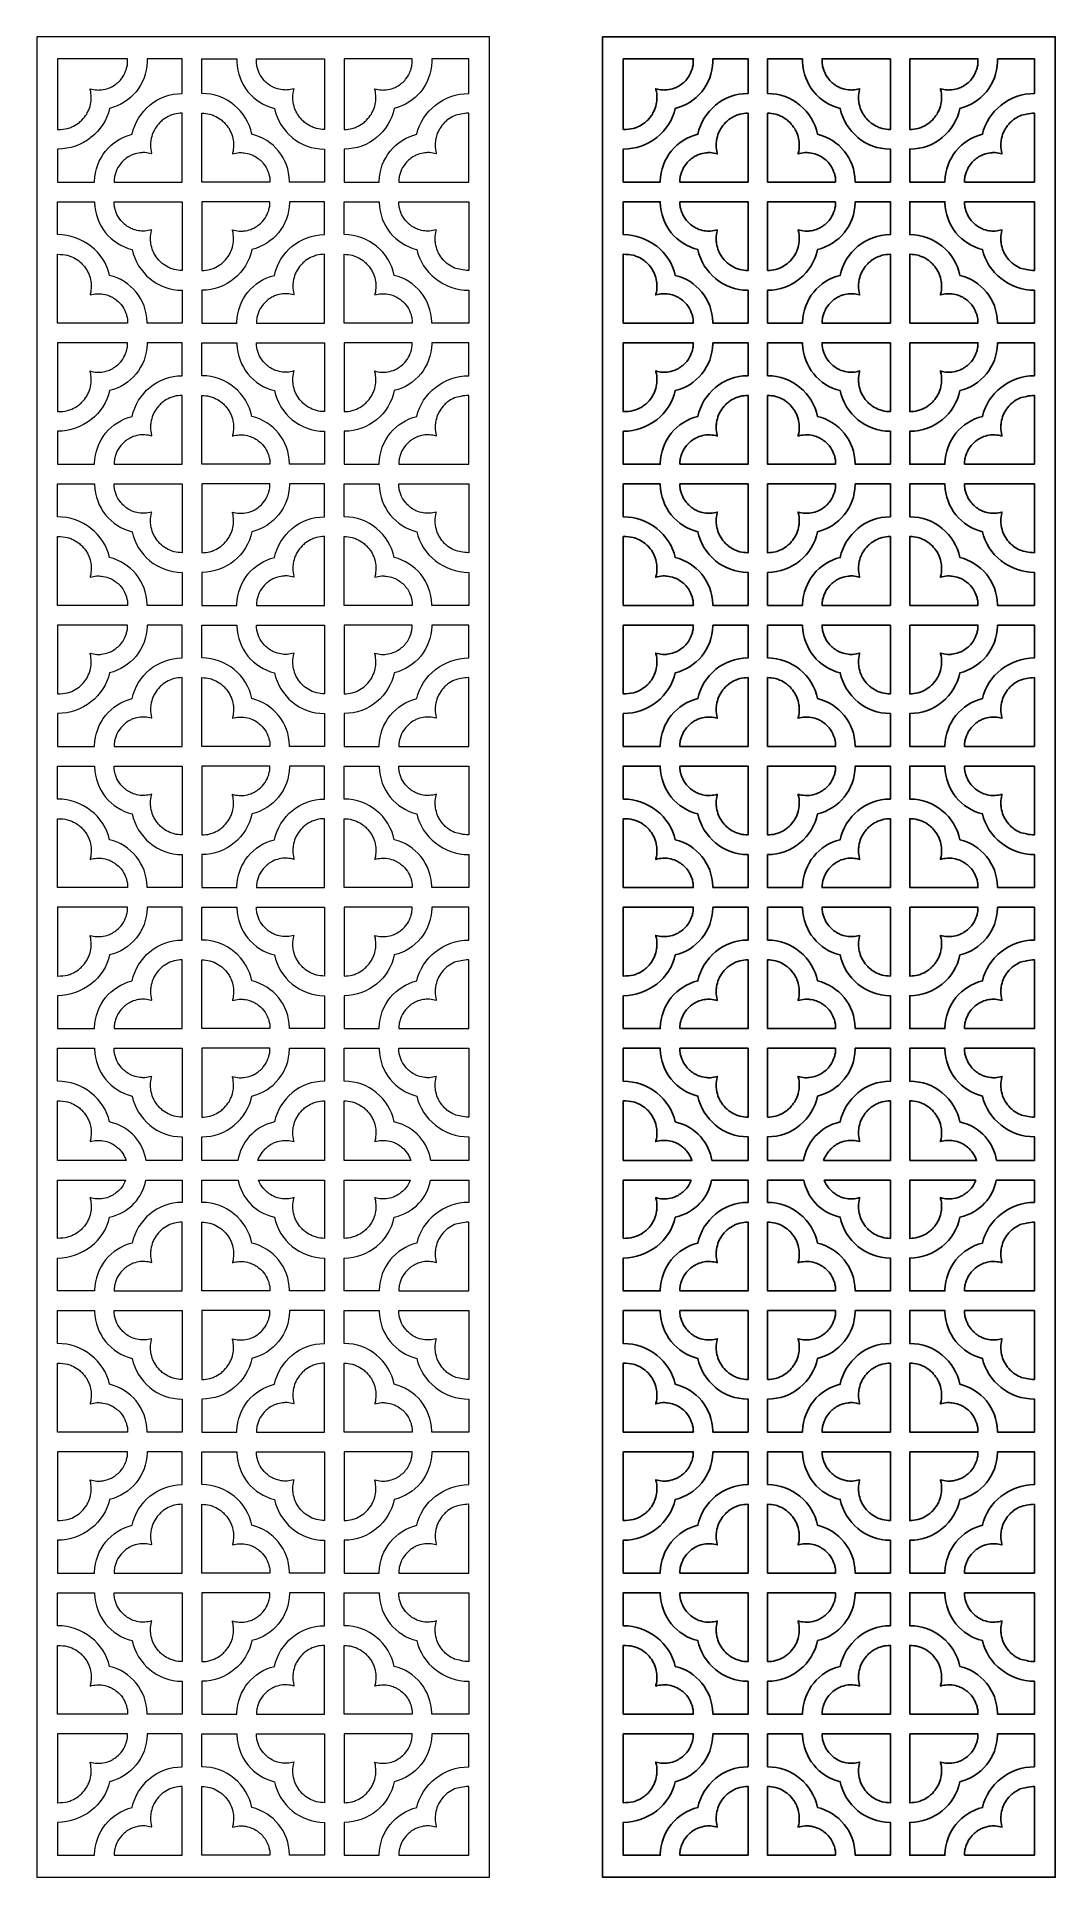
# Model space of a CAD drawing. Header units: centimetres. Extents: x -8.9 to 4.9, y -11.7 to 13.3.
import ezdxf

# ---------------------------------------------------------------- set-up
doc = ezdxf.new("R2010")
doc.units = ezdxf.units.CM
doc.header["$MEASUREMENT"] = 0
doc.layers.add('layer 1', color=7, linetype='Continuous')

msp = doc.modelspace()

# ---------------------------------------------------------------- linework, layer by layer
at = {"layer": 'layer 1', "color": 242, "lineweight": 9}
for points, knots in [([(-8.92213, 13.2767), (-8.92213, 13.2767), (-2.78513, 13.2767), (-2.78513, 13.2767), (-2.78513, 13.2767), (-2.78513, 13.2767), (-2.78513, -11.68049), (-2.78513, -11.68049), (-2.78513, -11.68049), (-2.78513, -11.68049), (-8.92213, -11.68049), (-8.92213, -11.68049), (-8.92213, -11.68049), (-8.92213, -11.68049), (-8.92213, 13.2767), (-8.92213, 13.2767)], [0, 0, 0, 0, 0.2, 0.2, 0.2, 0.2, 0.4, 0.4, 0.4, 0.4, 0.6, 0.6, 0.6, 0.6, 1, 1, 1, 1]), ([(-8.64126, 12.98008), (-8.64126, 12.98008), (-7.69088, 12.98008), (-7.69088, 12.98008), (-7.69088, 12.98008), (-7.69095, 12.97276), (-7.69107, 12.93875), (-7.69122, 12.93537), (-7.69122, 12.93537), (-7.69182, 12.92182), (-7.69301, 12.9082), (-7.69479, 12.89409), (-7.69479, 12.89409), (-7.69829, 12.87438), (-7.70254, 12.85577), (-7.70797, 12.83651), (-7.70797, 12.83651), (-7.72078, 12.79838), (-7.73629, 12.76593), (-7.75781, 12.73205), (-7.75781, 12.73205), (-7.75781, 12.73205), (-7.78074, 12.70109), (-7.78074, 12.70109), (-7.78074, 12.70109), (-7.81572, 12.6603), (-7.85186, 12.63009), (-7.89814, 12.60314), (-7.89814, 12.60314), (-7.91546, 12.59415), (-7.93241, 12.58639), (-7.95052, 12.57915), (-7.95052, 12.57915), (-7.98237, 12.56822), (-8.01209, 12.56132), (-8.04545, 12.55701), (-8.04545, 12.55701), (-8.06606, 12.55542), (-8.08572, 12.55493), (-8.10638, 12.55546), (-8.10638, 12.55546), (-8.13919, 12.55799), (-8.16865, 12.56316), (-8.20018, 12.57205), (-8.20018, 12.57205), (-8.19914, 12.5686), (-8.19813, 12.56513), (-8.19714, 12.56162), (-8.19714, 12.56162), (-8.18875, 12.52501), (-8.1846, 12.49128), (-8.18366, 12.45371), (-8.18366, 12.45371), (-8.18422, 12.43131), (-8.1858, 12.41003), (-8.18861, 12.3878), (-8.18861, 12.3878), (-8.195, 12.35178), (-8.20397, 12.31983), (-8.21728, 12.28579), (-8.21728, 12.28579), (-8.22598, 12.2664), (-8.23518, 12.24829), (-8.24569, 12.22983), (-8.24569, 12.22983), (-8.26492, 12.19957), (-8.28505, 12.17371), (-8.30961, 12.14767), (-8.30961, 12.14767), (-8.32482, 12.13301), (-8.34004, 12.11968), (-8.35656, 12.10654), (-8.35656, 12.10654), (-8.3856, 12.08564), (-8.41378, 12.06923), (-8.44625, 12.05435), (-8.44625, 12.05435), (-8.466, 12.04646), (-8.4852, 12.03988), (-8.50561, 12.03399), (-8.50561, 12.03399), (-8.54183, 12.02551), (-8.60119, 12.02132), (-8.63835, 12.02036), (-8.63835, 12.02036), (-8.63864, 12.02037), (-8.63978, 12.02038), (-8.64126, 12.02039), (-8.64126, 12.02039), (-8.64126, 12.02039), (-8.64126, 12.98008), (-8.64126, 12.98008)], [0, 0, 0, 0, 0.04166667, 0.04166667, 0.04166667, 0.04166667, 0.08333333, 0.08333333, 0.08333333, 0.08333333, 0.125, 0.125, 0.125, 0.125, 0.16666667, 0.16666667, 0.16666667, 0.16666667, 0.20833333, 0.20833333, 0.20833333, 0.20833333, 0.25, 0.25, 0.25, 0.25, 0.29166667, 0.29166667, 0.29166667, 0.29166667, 0.33333333, 0.33333333, 0.33333333, 0.33333333, 0.375, 0.375, 0.375, 0.375, 0.41666667, 0.41666667, 0.41666667, 0.41666667, 0.45833333, 0.45833333, 0.45833333, 0.45833333, 0.5, 0.5, 0.5, 0.5, 0.54166667, 0.54166667, 0.54166667, 0.54166667, 0.58333333, 0.58333333, 0.58333333, 0.58333333, 0.625, 0.625, 0.625, 0.625, 0.66666667, 0.66666667, 0.66666667, 0.66666667, 0.70833333, 0.70833333, 0.70833333, 0.70833333, 0.75, 0.75, 0.75, 0.75, 0.79166667, 0.79166667, 0.79166667, 0.79166667, 0.83333333, 0.83333333, 0.83333333, 0.83333333, 0.875, 0.875, 0.875, 0.875, 0.91666667, 0.91666667, 0.91666667, 0.91666667, 1, 1, 1, 1]), ([(-7.42633, 12.98008), (-7.42633, 12.98008), (-6.94959, 12.98008), (-6.94959, 12.98008), (-6.94959, 12.98008), (-6.94959, 12.98008), (-6.94959, 12.50746), (-6.94959, 12.50746), (-6.94959, 12.50746), (-6.95123, 12.50746), (-6.95232, 12.50746), (-6.95251, 12.50746), (-6.95251, 12.50746), (-7.2838, 12.50746), (-7.562, 12.27026), (-7.6295, 11.95529), (-7.6295, 11.95529), (-7.91702, 11.887), (-8.13308, 11.62768), (-8.1385, 11.318), (-8.1385, 11.318), (-8.13852, 11.31649), (-8.13855, 11.31205), (-8.13856, 11.30714), (-8.13856, 11.30714), (-8.13856, 11.30714), (-8.64126, 11.30714), (-8.64126, 11.30714), (-8.64126, 11.30714), (-8.64126, 11.30714), (-8.64126, 11.75356), (-8.64126, 11.75356), (-8.64126, 11.75356), (-8.63978, 11.75356), (-8.63864, 11.75355), (-8.63835, 11.75355), (-8.63835, 11.75355), (-8.30705, 11.75355), (-8.00288, 11.99076), (-7.93538, 12.30572), (-7.93538, 12.30572), (-7.64907, 12.37373), (-7.43361, 12.63116), (-7.42646, 12.93911), (-7.42646, 12.93911), (-7.4264, 12.94158), (-7.42636, 12.97397), (-7.42633, 12.98008)], [0, 0, 0, 0, 0.07692308, 0.07692308, 0.07692308, 0.07692308, 0.15384615, 0.15384615, 0.15384615, 0.15384615, 0.23076923, 0.23076923, 0.23076923, 0.23076923, 0.30769231, 0.30769231, 0.30769231, 0.30769231, 0.38461538, 0.38461538, 0.38461538, 0.38461538, 0.46153846, 0.46153846, 0.46153846, 0.46153846, 0.53846154, 0.53846154, 0.53846154, 0.53846154, 0.61538462, 0.61538462, 0.61538462, 0.61538462, 0.69230769, 0.69230769, 0.69230769, 0.69230769, 0.76923077, 0.76923077, 0.76923077, 0.76923077, 0.84615385, 0.84615385, 0.84615385, 0.84615385, 1, 1, 1, 1]), ([(-6.20898, 12.98008), (-6.20898, 12.98008), (-6.6842, 12.98008), (-6.6842, 12.98008), (-6.6842, 12.98008), (-6.6842, 12.98008), (-6.6842, 12.50746), (-6.6842, 12.50746), (-6.6842, 12.50746), (-6.68342, 12.50746), (-6.68292, 12.50746), (-6.6828, 12.50746), (-6.6828, 12.50746), (-6.3515, 12.50746), (-6.07331, 12.27026), (-6.00581, 11.95529), (-6.00581, 11.95529), (-5.71829, 11.887), (-5.50223, 11.62768), (-5.49681, 11.318), (-5.49681, 11.318), (-5.49678, 11.31649), (-5.49676, 11.31205), (-5.49674, 11.30714), (-5.49674, 11.30714), (-5.49674, 11.30714), (-5.02003, 11.30714), (-5.02003, 11.30714), (-5.02003, 11.30714), (-5.02003, 11.30714), (-5.02003, 11.75356), (-5.02003, 11.75356), (-5.02003, 11.75356), (-5.02151, 11.75356), (-5.02265, 11.75355), (-5.02294, 11.75355), (-5.02294, 11.75355), (-5.35423, 11.75355), (-5.63243, 11.99076), (-5.69993, 12.30572), (-5.69993, 12.30572), (-5.98624, 12.37373), (-6.20169, 12.63116), (-6.20885, 12.93911), (-6.20885, 12.93911), (-6.2089, 12.94158), (-6.20895, 12.97397), (-6.20898, 12.98008)], [0, 0, 0, 0, 0.07692308, 0.07692308, 0.07692308, 0.07692308, 0.15384615, 0.15384615, 0.15384615, 0.15384615, 0.23076923, 0.23076923, 0.23076923, 0.23076923, 0.30769231, 0.30769231, 0.30769231, 0.30769231, 0.38461538, 0.38461538, 0.38461538, 0.38461538, 0.46153846, 0.46153846, 0.46153846, 0.46153846, 0.53846154, 0.53846154, 0.53846154, 0.53846154, 0.61538462, 0.61538462, 0.61538462, 0.61538462, 0.69230769, 0.69230769, 0.69230769, 0.69230769, 0.76923077, 0.76923077, 0.76923077, 0.76923077, 0.84615385, 0.84615385, 0.84615385, 0.84615385, 1, 1, 1, 1]), ([(-5.02003, 12.98008), (-5.02003, 12.98008), (-5.94443, 12.98008), (-5.94443, 12.98008), (-5.94443, 12.98008), (-5.94435, 12.97276), (-5.94424, 12.93875), (-5.94409, 12.93537), (-5.94409, 12.93537), (-5.94349, 12.92182), (-5.9423, 12.9082), (-5.94052, 12.89409), (-5.94052, 12.89409), (-5.93702, 12.87438), (-5.93277, 12.85577), (-5.92733, 12.83651), (-5.92733, 12.83651), (-5.91453, 12.79838), (-5.89902, 12.76593), (-5.8775, 12.73205), (-5.8775, 12.73205), (-5.8775, 12.73205), (-5.85457, 12.70109), (-5.85457, 12.70109), (-5.85457, 12.70109), (-5.81959, 12.6603), (-5.78345, 12.63009), (-5.73717, 12.60314), (-5.73717, 12.60314), (-5.71985, 12.59415), (-5.70289, 12.58639), (-5.68479, 12.57915), (-5.68479, 12.57915), (-5.65294, 12.56822), (-5.62322, 12.56132), (-5.58986, 12.55701), (-5.58986, 12.55701), (-5.56925, 12.55542), (-5.54959, 12.55493), (-5.52893, 12.55546), (-5.52893, 12.55546), (-5.49611, 12.55799), (-5.46666, 12.56316), (-5.43513, 12.57205), (-5.43513, 12.57205), (-5.43616, 12.5686), (-5.43718, 12.56513), (-5.43816, 12.56162), (-5.43816, 12.56162), (-5.44656, 12.52501), (-5.4507, 12.49128), (-5.45165, 12.45371), (-5.45165, 12.45371), (-5.45108, 12.43131), (-5.44951, 12.41003), (-5.4467, 12.3878), (-5.4467, 12.3878), (-5.4403, 12.35178), (-5.43134, 12.31983), (-5.41802, 12.28579), (-5.41802, 12.28579), (-5.40933, 12.2664), (-5.40013, 12.24829), (-5.38961, 12.22983), (-5.38961, 12.22983), (-5.37039, 12.19957), (-5.35026, 12.17371), (-5.3257, 12.14767), (-5.3257, 12.14767), (-5.31049, 12.13301), (-5.29526, 12.11968), (-5.27875, 12.10654), (-5.27875, 12.10654), (-5.24971, 12.08564), (-5.22152, 12.06923), (-5.18906, 12.05435), (-5.18906, 12.05435), (-5.16931, 12.04646), (-5.15011, 12.03988), (-5.1297, 12.03399), (-5.1297, 12.03399), (-5.09348, 12.02551), (-5.0601, 12.02132), (-5.02294, 12.02036), (-5.02294, 12.02036), (-5.02265, 12.02037), (-5.02151, 12.02038), (-5.02003, 12.02039), (-5.02003, 12.02039), (-5.02003, 12.02039), (-5.02003, 12.98008), (-5.02003, 12.98008)], [0, 0, 0, 0, 0.04166667, 0.04166667, 0.04166667, 0.04166667, 0.08333333, 0.08333333, 0.08333333, 0.08333333, 0.125, 0.125, 0.125, 0.125, 0.16666667, 0.16666667, 0.16666667, 0.16666667, 0.20833333, 0.20833333, 0.20833333, 0.20833333, 0.25, 0.25, 0.25, 0.25, 0.29166667, 0.29166667, 0.29166667, 0.29166667, 0.33333333, 0.33333333, 0.33333333, 0.33333333, 0.375, 0.375, 0.375, 0.375, 0.41666667, 0.41666667, 0.41666667, 0.41666667, 0.45833333, 0.45833333, 0.45833333, 0.45833333, 0.5, 0.5, 0.5, 0.5, 0.54166667, 0.54166667, 0.54166667, 0.54166667, 0.58333333, 0.58333333, 0.58333333, 0.58333333, 0.625, 0.625, 0.625, 0.625, 0.66666667, 0.66666667, 0.66666667, 0.66666667, 0.70833333, 0.70833333, 0.70833333, 0.70833333, 0.75, 0.75, 0.75, 0.75, 0.79166667, 0.79166667, 0.79166667, 0.79166667, 0.83333333, 0.83333333, 0.83333333, 0.83333333, 0.875, 0.875, 0.875, 0.875, 0.91666667, 0.91666667, 0.91666667, 0.91666667, 1, 1, 1, 1]), ([(-4.75616, 12.98008), (-4.75616, 12.98008), (-3.83175, 12.98008), (-3.83175, 12.98008), (-3.83175, 12.98008), (-3.83183, 12.97276), (-3.83194, 12.93875), (-3.83209, 12.93537), (-3.83209, 12.93537), (-3.83269, 12.92182), (-3.83388, 12.9082), (-3.83566, 12.89409), (-3.83566, 12.89409), (-3.83916, 12.87438), (-3.84342, 12.85577), (-3.84885, 12.83651), (-3.84885, 12.83651), (-3.86166, 12.79838), (-3.87716, 12.76593), (-3.89868, 12.73205), (-3.89868, 12.73205), (-3.89868, 12.73205), (-3.92161, 12.70109), (-3.92161, 12.70109), (-3.92161, 12.70109), (-3.95659, 12.6603), (-3.99273, 12.63009), (-4.03901, 12.60314), (-4.03901, 12.60314), (-4.05634, 12.59415), (-4.07329, 12.58639), (-4.09139, 12.57915), (-4.09139, 12.57915), (-4.12325, 12.56822), (-4.15296, 12.56132), (-4.18633, 12.55701), (-4.18633, 12.55701), (-4.20693, 12.55542), (-4.22659, 12.55493), (-4.24725, 12.55546), (-4.24725, 12.55546), (-4.28007, 12.55799), (-4.30952, 12.56316), (-4.34105, 12.57205), (-4.34105, 12.57205), (-4.34002, 12.5686), (-4.339, 12.56513), (-4.33802, 12.56162), (-4.33802, 12.56162), (-4.32963, 12.52501), (-4.32548, 12.49128), (-4.32453, 12.45371), (-4.32453, 12.45371), (-4.3251, 12.43131), (-4.32667, 12.41003), (-4.32948, 12.3878), (-4.32948, 12.3878), (-4.33588, 12.35178), (-4.34484, 12.31983), (-4.35816, 12.28579), (-4.35816, 12.28579), (-4.36685, 12.2664), (-4.37605, 12.24829), (-4.38657, 12.22983), (-4.38657, 12.22983), (-4.40579, 12.19957), (-4.42592, 12.17371), (-4.45048, 12.14767), (-4.45048, 12.14767), (-4.46569, 12.13301), (-4.48092, 12.11968), (-4.49744, 12.10654), (-4.49744, 12.10654), (-4.52647, 12.08564), (-4.55466, 12.06923), (-4.58712, 12.05435), (-4.58712, 12.05435), (-4.60687, 12.04646), (-4.62607, 12.03988), (-4.64648, 12.03399), (-4.64648, 12.03399), (-4.68271, 12.02551), (-4.71608, 12.02132), (-4.75324, 12.02036), (-4.75324, 12.02036), (-4.75353, 12.02037), (-4.75467, 12.02038), (-4.75616, 12.02039), (-4.75616, 12.02039), (-4.75616, 12.02039), (-4.75616, 12.98008), (-4.75616, 12.98008)], [0, 0, 0, 0, 0.04166667, 0.04166667, 0.04166667, 0.04166667, 0.08333333, 0.08333333, 0.08333333, 0.08333333, 0.125, 0.125, 0.125, 0.125, 0.16666667, 0.16666667, 0.16666667, 0.16666667, 0.20833333, 0.20833333, 0.20833333, 0.20833333, 0.25, 0.25, 0.25, 0.25, 0.29166667, 0.29166667, 0.29166667, 0.29166667, 0.33333333, 0.33333333, 0.33333333, 0.33333333, 0.375, 0.375, 0.375, 0.375, 0.41666667, 0.41666667, 0.41666667, 0.41666667, 0.45833333, 0.45833333, 0.45833333, 0.45833333, 0.5, 0.5, 0.5, 0.5, 0.54166667, 0.54166667, 0.54166667, 0.54166667, 0.58333333, 0.58333333, 0.58333333, 0.58333333, 0.625, 0.625, 0.625, 0.625, 0.66666667, 0.66666667, 0.66666667, 0.66666667, 0.70833333, 0.70833333, 0.70833333, 0.70833333, 0.75, 0.75, 0.75, 0.75, 0.79166667, 0.79166667, 0.79166667, 0.79166667, 0.83333333, 0.83333333, 0.83333333, 0.83333333, 0.875, 0.875, 0.875, 0.875, 0.91666667, 0.91666667, 0.91666667, 0.91666667, 1, 1, 1, 1]), ([(-3.5672, 12.98008), (-3.5672, 12.98008), (-3.066, 12.98008), (-3.066, 12.98008), (-3.066, 12.98008), (-3.066, 12.98008), (-3.066, 12.50746), (-3.066, 12.50746), (-3.066, 12.50746), (-3.06679, 12.50746), (-3.06728, 12.50746), (-3.0674, 12.50746), (-3.0674, 12.50746), (-3.3987, 12.50746), (-3.70287, 12.27026), (-3.77038, 11.95529), (-3.77038, 11.95529), (-4.05789, 11.887), (-4.27395, 11.62768), (-4.27937, 11.318), (-4.27937, 11.318), (-4.2794, 11.31649), (-4.27942, 11.31205), (-4.27944, 11.30714), (-4.27944, 11.30714), (-4.27944, 11.30714), (-4.75616, 11.30714), (-4.75616, 11.30714), (-4.75616, 11.30714), (-4.75616, 11.30714), (-4.75616, 11.75356), (-4.75616, 11.75356), (-4.75616, 11.75356), (-4.75467, 11.75356), (-4.75353, 11.75355), (-4.75324, 11.75355), (-4.75324, 11.75355), (-4.42195, 11.75355), (-4.14375, 11.99076), (-4.07625, 12.30572), (-4.07625, 12.30572), (-3.78994, 12.37373), (-3.57449, 12.63116), (-3.56733, 12.93911), (-3.56733, 12.93911), (-3.56728, 12.94158), (-3.56723, 12.97397), (-3.5672, 12.98008)], [0, 0, 0, 0, 0.07692308, 0.07692308, 0.07692308, 0.07692308, 0.15384615, 0.15384615, 0.15384615, 0.15384615, 0.23076923, 0.23076923, 0.23076923, 0.23076923, 0.30769231, 0.30769231, 0.30769231, 0.30769231, 0.38461538, 0.38461538, 0.38461538, 0.38461538, 0.46153846, 0.46153846, 0.46153846, 0.46153846, 0.53846154, 0.53846154, 0.53846154, 0.53846154, 0.61538462, 0.61538462, 0.61538462, 0.61538462, 0.69230769, 0.69230769, 0.69230769, 0.69230769, 0.76923077, 0.76923077, 0.76923077, 0.76923077, 0.84615385, 0.84615385, 0.84615385, 0.84615385, 1, 1, 1, 1]), ([(-7.87402, 11.30714), (-7.87397, 11.31346), (-7.8739, 11.3196), (-7.87381, 11.32196), (-7.87381, 11.32196), (-7.87327, 11.33672), (-7.87203, 11.35153), (-7.87009, 11.36693), (-7.87009, 11.36693), (-7.86659, 11.38664), (-7.86234, 11.40524), (-7.8569, 11.42451), (-7.8569, 11.42451), (-7.8441, 11.46263), (-7.82859, 11.49509), (-7.80707, 11.52896), (-7.80707, 11.52896), (-7.80707, 11.52896), (-7.78414, 11.55993), (-7.78414, 11.55993), (-7.78414, 11.55993), (-7.74916, 11.60072), (-7.71302, 11.63093), (-7.66674, 11.65787), (-7.66674, 11.65787), (-7.64942, 11.66686), (-7.63246, 11.67463), (-7.61436, 11.68187), (-7.61436, 11.68187), (-7.5825, 11.6928), (-7.55279, 11.6997), (-7.51943, 11.70401), (-7.51943, 11.70401), (-7.49882, 11.7056), (-7.47916, 11.70609), (-7.4585, 11.70556), (-7.4585, 11.70556), (-7.42568, 11.70302), (-7.39623, 11.69786), (-7.3647, 11.68897), (-7.3647, 11.68897), (-7.36573, 11.69241), (-7.36675, 11.69589), (-7.36773, 11.69939), (-7.36773, 11.69939), (-7.37613, 11.736), (-7.38027, 11.76974), (-7.38122, 11.80731), (-7.38122, 11.80731), (-7.38065, 11.8297), (-7.37908, 11.85099), (-7.37627, 11.87322), (-7.37627, 11.87322), (-7.36987, 11.90923), (-7.36091, 11.94119), (-7.34759, 11.97522), (-7.34759, 11.97522), (-7.3389, 11.99461), (-7.3297, 12.01273), (-7.31918, 12.03118), (-7.31918, 12.03118), (-7.29996, 12.06145), (-7.27983, 12.08731), (-7.25527, 12.11334), (-7.25527, 12.11334), (-7.24006, 12.128), (-7.22483, 12.14134), (-7.20831, 12.15447), (-7.20831, 12.15447), (-7.17928, 12.17537), (-7.15109, 12.19179), (-7.11863, 12.20667), (-7.11863, 12.20667), (-7.09888, 12.21456), (-7.07968, 12.22114), (-7.05927, 12.22702), (-7.05927, 12.22702), (-7.02305, 12.23551), (-6.98967, 12.2397), (-6.95251, 12.24065), (-6.95251, 12.24065), (-6.95233, 12.24065), (-6.95125, 12.24064), (-6.94959, 12.24064), (-6.94959, 12.24064), (-6.94959, 12.24064), (-6.94959, 11.30714), (-6.94959, 11.30714), (-6.94959, 11.30714), (-6.94959, 11.30714), (-7.87402, 11.30714), (-7.87402, 11.30714)], [0, 0, 0, 0, 0.04166667, 0.04166667, 0.04166667, 0.04166667, 0.08333333, 0.08333333, 0.08333333, 0.08333333, 0.125, 0.125, 0.125, 0.125, 0.16666667, 0.16666667, 0.16666667, 0.16666667, 0.20833333, 0.20833333, 0.20833333, 0.20833333, 0.25, 0.25, 0.25, 0.25, 0.29166667, 0.29166667, 0.29166667, 0.29166667, 0.33333333, 0.33333333, 0.33333333, 0.33333333, 0.375, 0.375, 0.375, 0.375, 0.41666667, 0.41666667, 0.41666667, 0.41666667, 0.45833333, 0.45833333, 0.45833333, 0.45833333, 0.5, 0.5, 0.5, 0.5, 0.54166667, 0.54166667, 0.54166667, 0.54166667, 0.58333333, 0.58333333, 0.58333333, 0.58333333, 0.625, 0.625, 0.625, 0.625, 0.66666667, 0.66666667, 0.66666667, 0.66666667, 0.70833333, 0.70833333, 0.70833333, 0.70833333, 0.75, 0.75, 0.75, 0.75, 0.79166667, 0.79166667, 0.79166667, 0.79166667, 0.83333333, 0.83333333, 0.83333333, 0.83333333, 0.875, 0.875, 0.875, 0.875, 0.91666667, 0.91666667, 0.91666667, 0.91666667, 1, 1, 1, 1]), ([(-5.76129, 11.30714), (-5.76134, 11.31346), (-5.76141, 11.3196), (-5.76149, 11.32196), (-5.76149, 11.32196), (-5.76204, 11.33672), (-5.76328, 11.35153), (-5.76522, 11.36693), (-5.76522, 11.36693), (-5.76872, 11.38664), (-5.77297, 11.40524), (-5.7784, 11.42451), (-5.7784, 11.42451), (-5.79121, 11.46263), (-5.80672, 11.49509), (-5.82824, 11.52896), (-5.82824, 11.52896), (-5.82824, 11.52896), (-5.85117, 11.55993), (-5.85117, 11.55993), (-5.85117, 11.55993), (-5.88615, 11.60072), (-5.92229, 11.63093), (-5.96857, 11.65787), (-5.96857, 11.65787), (-5.98589, 11.66686), (-6.00284, 11.67463), (-6.02095, 11.68187), (-6.02095, 11.68187), (-6.0528, 11.6928), (-6.08252, 11.6997), (-6.11588, 11.70401), (-6.11588, 11.70401), (-6.13649, 11.7056), (-6.15615, 11.70609), (-6.17681, 11.70556), (-6.17681, 11.70556), (-6.20962, 11.70302), (-6.23908, 11.69786), (-6.27061, 11.68897), (-6.27061, 11.68897), (-6.26958, 11.69241), (-6.26856, 11.69589), (-6.26757, 11.69939), (-6.26757, 11.69939), (-6.25918, 11.736), (-6.25503, 11.76974), (-6.25409, 11.80731), (-6.25409, 11.80731), (-6.25465, 11.8297), (-6.25623, 11.85099), (-6.25904, 11.87322), (-6.25904, 11.87322), (-6.26543, 11.90923), (-6.2744, 11.94119), (-6.28771, 11.97522), (-6.28771, 11.97522), (-6.29641, 11.99461), (-6.30561, 12.01273), (-6.31612, 12.03118), (-6.31612, 12.03118), (-6.33535, 12.06145), (-6.35548, 12.08731), (-6.38004, 12.11334), (-6.38004, 12.11334), (-6.39525, 12.128), (-6.41047, 12.14134), (-6.42699, 12.15447), (-6.42699, 12.15447), (-6.45603, 12.17537), (-6.48421, 12.19179), (-6.51668, 12.20667), (-6.51668, 12.20667), (-6.53643, 12.21456), (-6.55563, 12.22114), (-6.57604, 12.22702), (-6.57604, 12.22702), (-6.61226, 12.23551), (-6.64564, 12.2397), (-6.6828, 12.24065), (-6.6828, 12.24065), (-6.68291, 12.24065), (-6.68341, 12.24064), (-6.6842, 12.24064), (-6.6842, 12.24064), (-6.6842, 12.24064), (-6.6842, 11.30714), (-6.6842, 11.30714), (-6.6842, 11.30714), (-6.6842, 11.30714), (-5.76129, 11.30714), (-5.76129, 11.30714)], [0, 0, 0, 0, 0.04166667, 0.04166667, 0.04166667, 0.04166667, 0.08333333, 0.08333333, 0.08333333, 0.08333333, 0.125, 0.125, 0.125, 0.125, 0.16666667, 0.16666667, 0.16666667, 0.16666667, 0.20833333, 0.20833333, 0.20833333, 0.20833333, 0.25, 0.25, 0.25, 0.25, 0.29166667, 0.29166667, 0.29166667, 0.29166667, 0.33333333, 0.33333333, 0.33333333, 0.33333333, 0.375, 0.375, 0.375, 0.375, 0.41666667, 0.41666667, 0.41666667, 0.41666667, 0.45833333, 0.45833333, 0.45833333, 0.45833333, 0.5, 0.5, 0.5, 0.5, 0.54166667, 0.54166667, 0.54166667, 0.54166667, 0.58333333, 0.58333333, 0.58333333, 0.58333333, 0.625, 0.625, 0.625, 0.625, 0.66666667, 0.66666667, 0.66666667, 0.66666667, 0.70833333, 0.70833333, 0.70833333, 0.70833333, 0.75, 0.75, 0.75, 0.75, 0.79166667, 0.79166667, 0.79166667, 0.79166667, 0.83333333, 0.83333333, 0.83333333, 0.83333333, 0.875, 0.875, 0.875, 0.875, 0.91666667, 0.91666667, 0.91666667, 0.91666667, 1, 1, 1, 1]), ([(-4.0149, 11.30714), (-4.01484, 11.31346), (-4.01477, 11.3196), (-4.01469, 11.32196), (-4.01469, 11.32196), (-4.01414, 11.33672), (-4.0129, 11.35153), (-4.01096, 11.36693), (-4.01096, 11.36693), (-4.00746, 11.38664), (-4.00321, 11.40524), (-3.99778, 11.42451), (-3.99778, 11.42451), (-3.98497, 11.46263), (-3.96946, 11.49509), (-3.94794, 11.52896), (-3.94794, 11.52896), (-3.94794, 11.52896), (-3.92501, 11.55993), (-3.92501, 11.55993), (-3.92501, 11.55993), (-3.89003, 11.60072), (-3.85389, 11.63093), (-3.80761, 11.65787), (-3.80761, 11.65787), (-3.79029, 11.66686), (-3.77334, 11.67463), (-3.75523, 11.68187), (-3.75523, 11.68187), (-3.72338, 11.6928), (-3.69366, 11.6997), (-3.6603, 11.70401), (-3.6603, 11.70401), (-3.63969, 11.7056), (-3.62003, 11.70609), (-3.59938, 11.70556), (-3.59938, 11.70556), (-3.56656, 11.70302), (-3.5371, 11.69786), (-3.50557, 11.68897), (-3.50557, 11.68897), (-3.50661, 11.69241), (-3.50762, 11.69589), (-3.50861, 11.69939), (-3.50861, 11.69939), (-3.517, 11.736), (-3.52115, 11.76974), (-3.52209, 11.80731), (-3.52209, 11.80731), (-3.52153, 11.8297), (-3.51995, 11.85099), (-3.51714, 11.87322), (-3.51714, 11.87322), (-3.51075, 11.90923), (-3.50178, 11.94119), (-3.48847, 11.97522), (-3.48847, 11.97522), (-3.47977, 11.99461), (-3.47057, 12.01273), (-3.46006, 12.03118), (-3.46006, 12.03118), (-3.44083, 12.06145), (-3.4207, 12.08731), (-3.39614, 12.11334), (-3.39614, 12.11334), (-3.38093, 12.128), (-3.36571, 12.14134), (-3.34919, 12.15447), (-3.34919, 12.15447), (-3.32015, 12.17537), (-3.29197, 12.19179), (-3.2595, 12.20667), (-3.2595, 12.20667), (-3.23975, 12.21456), (-3.19457, 12.22114), (-3.17416, 12.22702), (-3.17416, 12.22702), (-3.13794, 12.23551), (-3.10456, 12.2397), (-3.0674, 12.24065), (-3.0674, 12.24065), (-3.06729, 12.24065), (-3.06679, 12.24064), (-3.066, 12.24064), (-3.066, 12.24064), (-3.066, 12.24064), (-3.066, 11.30714), (-3.066, 11.30714), (-3.066, 11.30714), (-3.066, 11.30714), (-4.0149, 11.30714), (-4.0149, 11.30714)], [0, 0, 0, 0, 0.04166667, 0.04166667, 0.04166667, 0.04166667, 0.08333333, 0.08333333, 0.08333333, 0.08333333, 0.125, 0.125, 0.125, 0.125, 0.16666667, 0.16666667, 0.16666667, 0.16666667, 0.20833333, 0.20833333, 0.20833333, 0.20833333, 0.25, 0.25, 0.25, 0.25, 0.29166667, 0.29166667, 0.29166667, 0.29166667, 0.33333333, 0.33333333, 0.33333333, 0.33333333, 0.375, 0.375, 0.375, 0.375, 0.41666667, 0.41666667, 0.41666667, 0.41666667, 0.45833333, 0.45833333, 0.45833333, 0.45833333, 0.5, 0.5, 0.5, 0.5, 0.54166667, 0.54166667, 0.54166667, 0.54166667, 0.58333333, 0.58333333, 0.58333333, 0.58333333, 0.625, 0.625, 0.625, 0.625, 0.66666667, 0.66666667, 0.66666667, 0.66666667, 0.70833333, 0.70833333, 0.70833333, 0.70833333, 0.75, 0.75, 0.75, 0.75, 0.79166667, 0.79166667, 0.79166667, 0.79166667, 0.83333333, 0.83333333, 0.83333333, 0.83333333, 0.875, 0.875, 0.875, 0.875, 0.91666667, 0.91666667, 0.91666667, 0.91666667, 1, 1, 1, 1]), ([(-7.42633, 9.39373), (-7.42633, 9.39373), (-6.94959, 9.39373), (-6.94959, 9.39373), (-6.94959, 9.39373), (-6.94959, 9.39373), (-6.94959, 9.8401), (-6.94959, 9.8401), (-6.94959, 9.8401), (-6.95123, 9.84009), (-6.95232, 9.84009), (-6.95251, 9.84009), (-6.95251, 9.84009), (-7.2838, 9.84009), (-7.562, 10.07729), (-7.6295, 10.39226), (-7.6295, 10.39226), (-7.91702, 10.46055), (-8.13308, 10.71987), (-8.1385, 11.02955), (-8.1385, 11.02955), (-8.13852, 11.03106), (-8.13855, 11.0355), (-8.13856, 11.04041), (-8.13856, 11.04041), (-8.13856, 11.04041), (-8.64126, 11.04041), (-8.64126, 11.04041), (-8.64126, 11.04041), (-8.64126, 11.04041), (-8.64126, 10.59399), (-8.64126, 10.59399), (-8.64126, 10.59399), (-8.63978, 10.59399), (-8.63864, 10.594), (-8.63835, 10.594), (-8.63835, 10.594), (-8.30705, 10.594), (-8.00288, 10.3568), (-7.93538, 10.04183), (-7.93538, 10.04183), (-7.64907, 9.97382), (-7.43361, 9.7164), (-7.42646, 9.40844), (-7.42646, 9.40844), (-7.4264, 9.40598), (-7.42636, 9.39984), (-7.42633, 9.39373)], [0, 0, 0, 0, 0.07692308, 0.07692308, 0.07692308, 0.07692308, 0.15384615, 0.15384615, 0.15384615, 0.15384615, 0.23076923, 0.23076923, 0.23076923, 0.23076923, 0.30769231, 0.30769231, 0.30769231, 0.30769231, 0.38461538, 0.38461538, 0.38461538, 0.38461538, 0.46153846, 0.46153846, 0.46153846, 0.46153846, 0.53846154, 0.53846154, 0.53846154, 0.53846154, 0.61538462, 0.61538462, 0.61538462, 0.61538462, 0.69230769, 0.69230769, 0.69230769, 0.69230769, 0.76923077, 0.76923077, 0.76923077, 0.76923077, 0.84615385, 0.84615385, 0.84615385, 0.84615385, 1, 1, 1, 1]), ([(-7.87402, 11.04041), (-7.87397, 11.0341), (-7.8739, 11.02795), (-7.87381, 11.02559), (-7.87381, 11.02559), (-7.87327, 11.01083), (-7.87203, 10.99602), (-7.87009, 10.98063), (-7.87009, 10.98063), (-7.86659, 10.96092), (-7.86234, 10.94231), (-7.8569, 10.92304), (-7.8569, 10.92304), (-7.8441, 10.88492), (-7.82859, 10.85246), (-7.80707, 10.81859), (-7.80707, 10.81859), (-7.80707, 10.81859), (-7.78414, 10.78762), (-7.78414, 10.78762), (-7.78414, 10.78762), (-7.74916, 10.74684), (-7.71302, 10.71663), (-7.66674, 10.68968), (-7.66674, 10.68968), (-7.64942, 10.68069), (-7.63246, 10.67292), (-7.61436, 10.66569), (-7.61436, 10.66569), (-7.5825, 10.65475), (-7.55279, 10.64785), (-7.51943, 10.64355), (-7.51943, 10.64355), (-7.49882, 10.64196), (-7.47916, 10.64147), (-7.4585, 10.642), (-7.4585, 10.642), (-7.42568, 10.64453), (-7.39623, 10.64969), (-7.3647, 10.65858), (-7.3647, 10.65858), (-7.36573, 10.65514), (-7.36675, 10.65167), (-7.36773, 10.64816), (-7.36773, 10.64816), (-7.37613, 10.61155), (-7.38027, 10.57782), (-7.38122, 10.54024), (-7.38122, 10.54024), (-7.38065, 10.51785), (-7.37908, 10.49657), (-7.37627, 10.47434), (-7.37627, 10.47434), (-7.36987, 10.43832), (-7.36091, 10.40636), (-7.34759, 10.37233), (-7.34759, 10.37233), (-7.3389, 10.35294), (-7.3297, 10.33482), (-7.31918, 10.31637), (-7.31918, 10.31637), (-7.29996, 10.2861), (-7.27983, 10.26024), (-7.25527, 10.23421), (-7.25527, 10.23421), (-7.24006, 10.21955), (-7.22483, 10.20621), (-7.20831, 10.19308), (-7.20831, 10.19308), (-7.17928, 10.17218), (-7.15109, 10.15576), (-7.11863, 10.14089), (-7.11863, 10.14089), (-7.09888, 10.13299), (-7.07968, 10.12641), (-7.05927, 10.12053), (-7.05927, 10.12053), (-7.02305, 10.11204), (-6.98967, 10.10786), (-6.95251, 10.1069), (-6.95251, 10.1069), (-6.95233, 10.1069), (-6.95125, 10.10691), (-6.94959, 10.10692), (-6.94959, 10.10692), (-6.94959, 10.10692), (-6.94959, 11.04041), (-6.94959, 11.04041), (-6.94959, 11.04041), (-6.94959, 11.04041), (-7.87402, 11.04041), (-7.87402, 11.04041)], [0, 0, 0, 0, 0.04166667, 0.04166667, 0.04166667, 0.04166667, 0.08333333, 0.08333333, 0.08333333, 0.08333333, 0.125, 0.125, 0.125, 0.125, 0.16666667, 0.16666667, 0.16666667, 0.16666667, 0.20833333, 0.20833333, 0.20833333, 0.20833333, 0.25, 0.25, 0.25, 0.25, 0.29166667, 0.29166667, 0.29166667, 0.29166667, 0.33333333, 0.33333333, 0.33333333, 0.33333333, 0.375, 0.375, 0.375, 0.375, 0.41666667, 0.41666667, 0.41666667, 0.41666667, 0.45833333, 0.45833333, 0.45833333, 0.45833333, 0.5, 0.5, 0.5, 0.5, 0.54166667, 0.54166667, 0.54166667, 0.54166667, 0.58333333, 0.58333333, 0.58333333, 0.58333333, 0.625, 0.625, 0.625, 0.625, 0.66666667, 0.66666667, 0.66666667, 0.66666667, 0.70833333, 0.70833333, 0.70833333, 0.70833333, 0.75, 0.75, 0.75, 0.75, 0.79166667, 0.79166667, 0.79166667, 0.79166667, 0.83333333, 0.83333333, 0.83333333, 0.83333333, 0.875, 0.875, 0.875, 0.875, 0.91666667, 0.91666667, 0.91666667, 0.91666667, 1, 1, 1, 1]), ([(-6.20898, 9.39373), (-6.20898, 9.39373), (-6.6842, 9.39373), (-6.6842, 9.39373), (-6.6842, 9.39373), (-6.6842, 9.39373), (-6.6842, 9.84009), (-6.6842, 9.84009), (-6.6842, 9.84009), (-6.68342, 9.84009), (-6.68292, 9.84009), (-6.6828, 9.84009), (-6.6828, 9.84009), (-6.3515, 9.84009), (-6.07331, 10.07729), (-6.00581, 10.39226), (-6.00581, 10.39226), (-5.71829, 10.46055), (-5.50223, 10.71987), (-5.49681, 11.02955), (-5.49681, 11.02955), (-5.49678, 11.03106), (-5.49676, 11.0355), (-5.49674, 11.04041), (-5.49674, 11.04041), (-5.49674, 11.04041), (-5.02003, 11.04041), (-5.02003, 11.04041), (-5.02003, 11.04041), (-5.02003, 11.04041), (-5.02003, 10.59399), (-5.02003, 10.59399), (-5.02003, 10.59399), (-5.02151, 10.59399), (-5.02265, 10.594), (-5.02294, 10.594), (-5.02294, 10.594), (-5.35423, 10.594), (-5.63243, 10.3568), (-5.69993, 10.04183), (-5.69993, 10.04183), (-5.98624, 9.97382), (-6.20169, 9.7164), (-6.20885, 9.40844), (-6.20885, 9.40844), (-6.2089, 9.40598), (-6.20895, 9.39984), (-6.20898, 9.39373)], [0, 0, 0, 0, 0.07692308, 0.07692308, 0.07692308, 0.07692308, 0.15384615, 0.15384615, 0.15384615, 0.15384615, 0.23076923, 0.23076923, 0.23076923, 0.23076923, 0.30769231, 0.30769231, 0.30769231, 0.30769231, 0.38461538, 0.38461538, 0.38461538, 0.38461538, 0.46153846, 0.46153846, 0.46153846, 0.46153846, 0.53846154, 0.53846154, 0.53846154, 0.53846154, 0.61538462, 0.61538462, 0.61538462, 0.61538462, 0.69230769, 0.69230769, 0.69230769, 0.69230769, 0.76923077, 0.76923077, 0.76923077, 0.76923077, 0.84615385, 0.84615385, 0.84615385, 0.84615385, 1, 1, 1, 1]), ([(-5.76129, 11.04041), (-5.76134, 11.0341), (-5.76141, 11.02795), (-5.76149, 11.02559), (-5.76149, 11.02559), (-5.76204, 11.01083), (-5.76328, 10.99602), (-5.76522, 10.98063), (-5.76522, 10.98063), (-5.76872, 10.96092), (-5.77297, 10.94231), (-5.7784, 10.92304), (-5.7784, 10.92304), (-5.79121, 10.88492), (-5.80672, 10.85246), (-5.82824, 10.81859), (-5.82824, 10.81859), (-5.82824, 10.81859), (-5.85117, 10.78762), (-5.85117, 10.78762), (-5.85117, 10.78762), (-5.88615, 10.74684), (-5.92229, 10.71663), (-5.96857, 10.68968), (-5.96857, 10.68968), (-5.98589, 10.68069), (-6.00284, 10.67292), (-6.02095, 10.66569), (-6.02095, 10.66569), (-6.0528, 10.65475), (-6.08252, 10.64785), (-6.11588, 10.64355), (-6.11588, 10.64355), (-6.13649, 10.64196), (-6.15615, 10.64147), (-6.17681, 10.642), (-6.17681, 10.642), (-6.20962, 10.64453), (-6.23908, 10.64969), (-6.27061, 10.65858), (-6.27061, 10.65858), (-6.26958, 10.65514), (-6.26856, 10.65167), (-6.26757, 10.64816), (-6.26757, 10.64816), (-6.25918, 10.61155), (-6.25503, 10.57782), (-6.25409, 10.54024), (-6.25409, 10.54024), (-6.25465, 10.51785), (-6.25623, 10.49657), (-6.25904, 10.47434), (-6.25904, 10.47434), (-6.26543, 10.43832), (-6.2744, 10.40636), (-6.28771, 10.37233), (-6.28771, 10.37233), (-6.29641, 10.35294), (-6.30561, 10.33482), (-6.31612, 10.31637), (-6.31612, 10.31637), (-6.33535, 10.2861), (-6.35548, 10.26024), (-6.38004, 10.23421), (-6.38004, 10.23421), (-6.39525, 10.21955), (-6.41047, 10.20621), (-6.42699, 10.19308), (-6.42699, 10.19308), (-6.45603, 10.17218), (-6.48421, 10.15576), (-6.51668, 10.14089), (-6.51668, 10.14089), (-6.53643, 10.13299), (-6.55563, 10.12641), (-6.57604, 10.12053), (-6.57604, 10.12053), (-6.61226, 10.11204), (-6.64564, 10.10786), (-6.6828, 10.1069), (-6.6828, 10.1069), (-6.68291, 10.1069), (-6.68341, 10.10691), (-6.6842, 10.10691), (-6.6842, 10.10691), (-6.6842, 10.10691), (-6.6842, 11.04041), (-6.6842, 11.04041), (-6.6842, 11.04041), (-6.6842, 11.04041), (-5.76129, 11.04041), (-5.76129, 11.04041)], [0, 0, 0, 0, 0.04166667, 0.04166667, 0.04166667, 0.04166667, 0.08333333, 0.08333333, 0.08333333, 0.08333333, 0.125, 0.125, 0.125, 0.125, 0.16666667, 0.16666667, 0.16666667, 0.16666667, 0.20833333, 0.20833333, 0.20833333, 0.20833333, 0.25, 0.25, 0.25, 0.25, 0.29166667, 0.29166667, 0.29166667, 0.29166667, 0.33333333, 0.33333333, 0.33333333, 0.33333333, 0.375, 0.375, 0.375, 0.375, 0.41666667, 0.41666667, 0.41666667, 0.41666667, 0.45833333, 0.45833333, 0.45833333, 0.45833333, 0.5, 0.5, 0.5, 0.5, 0.54166667, 0.54166667, 0.54166667, 0.54166667, 0.58333333, 0.58333333, 0.58333333, 0.58333333, 0.625, 0.625, 0.625, 0.625, 0.66666667, 0.66666667, 0.66666667, 0.66666667, 0.70833333, 0.70833333, 0.70833333, 0.70833333, 0.75, 0.75, 0.75, 0.75, 0.79166667, 0.79166667, 0.79166667, 0.79166667, 0.83333333, 0.83333333, 0.83333333, 0.83333333, 0.875, 0.875, 0.875, 0.875, 0.91666667, 0.91666667, 0.91666667, 0.91666667, 1, 1, 1, 1]), ([(-3.5672, 9.39373), (-3.5672, 9.39373), (-3.066, 9.39373), (-3.066, 9.39373), (-3.066, 9.39373), (-3.066, 9.39373), (-3.066, 9.84009), (-3.066, 9.84009), (-3.066, 9.84009), (-3.06679, 9.84009), (-3.06728, 9.84009), (-3.0674, 9.84009), (-3.0674, 9.84009), (-3.3987, 9.84009), (-3.70287, 10.07729), (-3.77038, 10.39226), (-3.77038, 10.39226), (-4.05789, 10.46055), (-4.27395, 10.71987), (-4.27937, 11.02955), (-4.27937, 11.02955), (-4.2794, 11.03106), (-4.27942, 11.0355), (-4.27944, 11.04041), (-4.27944, 11.04041), (-4.27944, 11.04041), (-4.75616, 11.04041), (-4.75616, 11.04041), (-4.75616, 11.04041), (-4.75616, 11.04041), (-4.75616, 10.59399), (-4.75616, 10.59399), (-4.75616, 10.59399), (-4.75467, 10.59399), (-4.75353, 10.594), (-4.75324, 10.594), (-4.75324, 10.594), (-4.42195, 10.594), (-4.14375, 10.3568), (-4.07625, 10.04183), (-4.07625, 10.04183), (-3.78994, 9.97382), (-3.57449, 9.7164), (-3.56733, 9.40844), (-3.56733, 9.40844), (-3.56728, 9.40598), (-3.56723, 9.39984), (-3.5672, 9.39373)], [0, 0, 0, 0, 0.07692308, 0.07692308, 0.07692308, 0.07692308, 0.15384615, 0.15384615, 0.15384615, 0.15384615, 0.23076923, 0.23076923, 0.23076923, 0.23076923, 0.30769231, 0.30769231, 0.30769231, 0.30769231, 0.38461538, 0.38461538, 0.38461538, 0.38461538, 0.46153846, 0.46153846, 0.46153846, 0.46153846, 0.53846154, 0.53846154, 0.53846154, 0.53846154, 0.61538462, 0.61538462, 0.61538462, 0.61538462, 0.69230769, 0.69230769, 0.69230769, 0.69230769, 0.76923077, 0.76923077, 0.76923077, 0.76923077, 0.84615385, 0.84615385, 0.84615385, 0.84615385, 1, 1, 1, 1]), ([(-4.0149, 11.04041), (-4.01484, 11.0341), (-4.01477, 11.02795), (-4.01469, 11.02559), (-4.01469, 11.02559), (-4.01414, 11.01083), (-4.0129, 10.99602), (-4.01096, 10.98063), (-4.01096, 10.98063), (-4.00746, 10.96092), (-4.00321, 10.94231), (-3.99778, 10.92304), (-3.99778, 10.92304), (-3.98497, 10.88492), (-3.96946, 10.85246), (-3.94794, 10.81859), (-3.94794, 10.81859), (-3.94794, 10.81859), (-3.92501, 10.78762), (-3.92501, 10.78762), (-3.92501, 10.78762), (-3.89003, 10.74684), (-3.85389, 10.71663), (-3.80761, 10.68968), (-3.80761, 10.68968), (-3.79029, 10.68069), (-3.77334, 10.67292), (-3.75523, 10.66569), (-3.75523, 10.66569), (-3.72338, 10.65475), (-3.69366, 10.64785), (-3.6603, 10.64355), (-3.6603, 10.64355), (-3.63969, 10.64196), (-3.62003, 10.64147), (-3.59938, 10.642), (-3.59938, 10.642), (-3.56656, 10.64453), (-3.5371, 10.64969), (-3.50557, 10.65858), (-3.50557, 10.65858), (-3.50661, 10.65514), (-3.50762, 10.65167), (-3.50861, 10.64816), (-3.50861, 10.64816), (-3.517, 10.61155), (-3.52115, 10.57782), (-3.52209, 10.54024), (-3.52209, 10.54024), (-3.52153, 10.51785), (-3.51995, 10.49657), (-3.51714, 10.47434), (-3.51714, 10.47434), (-3.51075, 10.43832), (-3.50178, 10.40636), (-3.48847, 10.37233), (-3.48847, 10.37233), (-3.47977, 10.35294), (-3.47057, 10.33482), (-3.46006, 10.31637), (-3.46006, 10.31637), (-3.44083, 10.2861), (-3.4207, 10.26024), (-3.39614, 10.23421), (-3.39614, 10.23421), (-3.38093, 10.21955), (-3.36571, 10.20621), (-3.34919, 10.19308), (-3.34919, 10.19308), (-3.32015, 10.17218), (-3.29197, 10.15576), (-3.2595, 10.14089), (-3.2595, 10.14089), (-3.23975, 10.13299), (-3.19457, 10.12641), (-3.17416, 10.12053), (-3.17416, 10.12053), (-3.13794, 10.11204), (-3.10456, 10.10786), (-3.0674, 10.1069), (-3.0674, 10.1069), (-3.06729, 10.1069), (-3.06679, 10.10691), (-3.066, 10.10691), (-3.066, 10.10691), (-3.066, 10.10691), (-3.066, 11.04041), (-3.066, 11.04041), (-3.066, 11.04041), (-3.066, 11.04041), (-4.0149, 11.04041), (-4.0149, 11.04041)], [0, 0, 0, 0, 0.04166667, 0.04166667, 0.04166667, 0.04166667, 0.08333333, 0.08333333, 0.08333333, 0.08333333, 0.125, 0.125, 0.125, 0.125, 0.16666667, 0.16666667, 0.16666667, 0.16666667, 0.20833333, 0.20833333, 0.20833333, 0.20833333, 0.25, 0.25, 0.25, 0.25, 0.29166667, 0.29166667, 0.29166667, 0.29166667, 0.33333333, 0.33333333, 0.33333333, 0.33333333, 0.375, 0.375, 0.375, 0.375, 0.41666667, 0.41666667, 0.41666667, 0.41666667, 0.45833333, 0.45833333, 0.45833333, 0.45833333, 0.5, 0.5, 0.5, 0.5, 0.54166667, 0.54166667, 0.54166667, 0.54166667, 0.58333333, 0.58333333, 0.58333333, 0.58333333, 0.625, 0.625, 0.625, 0.625, 0.66666667, 0.66666667, 0.66666667, 0.66666667, 0.70833333, 0.70833333, 0.70833333, 0.70833333, 0.75, 0.75, 0.75, 0.75, 0.79166667, 0.79166667, 0.79166667, 0.79166667, 0.83333333, 0.83333333, 0.83333333, 0.83333333, 0.875, 0.875, 0.875, 0.875, 0.91666667, 0.91666667, 0.91666667, 0.91666667, 1, 1, 1, 1]), ([(-8.64126, 9.39373), (-8.64126, 9.39373), (-7.69088, 9.39373), (-7.69088, 9.39373), (-7.69088, 9.39373), (-7.69095, 9.40105), (-7.69107, 9.4088), (-7.69122, 9.41219), (-7.69122, 9.41219), (-7.69182, 9.42573), (-7.69301, 9.43935), (-7.69479, 9.45346), (-7.69479, 9.45346), (-7.69829, 9.47317), (-7.70254, 9.49178), (-7.70797, 9.51104), (-7.70797, 9.51104), (-7.72078, 9.54917), (-7.73629, 9.58162), (-7.75781, 9.6155), (-7.75781, 9.6155), (-7.75781, 9.6155), (-7.78074, 9.64646), (-7.78074, 9.64646), (-7.78074, 9.64646), (-7.81572, 9.68725), (-7.85186, 9.71746), (-7.89814, 9.74441), (-7.89814, 9.74441), (-7.91546, 9.7534), (-7.93241, 9.76117), (-7.95052, 9.7684), (-7.95052, 9.7684), (-7.98237, 9.77934), (-8.01209, 9.78623), (-8.04545, 9.79054), (-8.04545, 9.79054), (-8.06606, 9.79213), (-8.08572, 9.79262), (-8.10638, 9.79209), (-8.10638, 9.79209), (-8.13919, 9.78956), (-8.16865, 9.7844), (-8.20018, 9.77551), (-8.20018, 9.77551), (-8.19914, 9.77895), (-8.19813, 9.78242), (-8.19714, 9.78593), (-8.19714, 9.78593), (-8.18875, 9.82254), (-8.1846, 9.85627), (-8.18366, 9.89385), (-8.18366, 9.89385), (-8.18422, 9.91624), (-8.1858, 9.93752), (-8.18861, 9.95975), (-8.18861, 9.95975), (-8.195, 9.99577), (-8.20397, 10.02773), (-8.21728, 10.06176), (-8.21728, 10.06176), (-8.22598, 10.08115), (-8.23518, 10.09927), (-8.24569, 10.11772), (-8.24569, 10.11772), (-8.26492, 10.14798), (-8.28505, 10.17385), (-8.30961, 10.19988), (-8.30961, 10.19988), (-8.32482, 10.21454), (-8.34004, 10.22788), (-8.35656, 10.24101), (-8.35656, 10.24101), (-8.3856, 10.26191), (-8.41378, 10.27833), (-8.44625, 10.2932), (-8.44625, 10.2932), (-8.466, 10.3011), (-8.4852, 10.30768), (-8.50561, 10.31356), (-8.50561, 10.31356), (-8.54183, 10.32205), (-8.60119, 10.32623), (-8.63835, 10.32719), (-8.63835, 10.32719), (-8.63864, 10.32718), (-8.63978, 10.32717), (-8.64126, 10.32716), (-8.64126, 10.32716), (-8.64126, 10.32716), (-8.64126, 9.39373), (-8.64126, 9.39373)], [0, 0, 0, 0, 0.04166667, 0.04166667, 0.04166667, 0.04166667, 0.08333333, 0.08333333, 0.08333333, 0.08333333, 0.125, 0.125, 0.125, 0.125, 0.16666667, 0.16666667, 0.16666667, 0.16666667, 0.20833333, 0.20833333, 0.20833333, 0.20833333, 0.25, 0.25, 0.25, 0.25, 0.29166667, 0.29166667, 0.29166667, 0.29166667, 0.33333333, 0.33333333, 0.33333333, 0.33333333, 0.375, 0.375, 0.375, 0.375, 0.41666667, 0.41666667, 0.41666667, 0.41666667, 0.45833333, 0.45833333, 0.45833333, 0.45833333, 0.5, 0.5, 0.5, 0.5, 0.54166667, 0.54166667, 0.54166667, 0.54166667, 0.58333333, 0.58333333, 0.58333333, 0.58333333, 0.625, 0.625, 0.625, 0.625, 0.66666667, 0.66666667, 0.66666667, 0.66666667, 0.70833333, 0.70833333, 0.70833333, 0.70833333, 0.75, 0.75, 0.75, 0.75, 0.79166667, 0.79166667, 0.79166667, 0.79166667, 0.83333333, 0.83333333, 0.83333333, 0.83333333, 0.875, 0.875, 0.875, 0.875, 0.91666667, 0.91666667, 0.91666667, 0.91666667, 1, 1, 1, 1]), ([(-5.02003, 9.39373), (-5.02003, 9.39373), (-5.94443, 9.39373), (-5.94443, 9.39373), (-5.94443, 9.39373), (-5.94435, 9.40105), (-5.94424, 9.4088), (-5.94409, 9.41219), (-5.94409, 9.41219), (-5.94349, 9.42573), (-5.9423, 9.43935), (-5.94052, 9.45346), (-5.94052, 9.45346), (-5.93702, 9.47317), (-5.93277, 9.49178), (-5.92733, 9.51104), (-5.92733, 9.51104), (-5.91453, 9.54917), (-5.89902, 9.58162), (-5.8775, 9.6155), (-5.8775, 9.6155), (-5.8775, 9.6155), (-5.85457, 9.64646), (-5.85457, 9.64646), (-5.85457, 9.64646), (-5.81959, 9.68725), (-5.78345, 9.71746), (-5.73717, 9.74441), (-5.73717, 9.74441), (-5.71985, 9.7534), (-5.70289, 9.76117), (-5.68479, 9.7684), (-5.68479, 9.7684), (-5.65294, 9.77934), (-5.62322, 9.78623), (-5.58986, 9.79054), (-5.58986, 9.79054), (-5.56925, 9.79213), (-5.54959, 9.79262), (-5.52893, 9.79209), (-5.52893, 9.79209), (-5.49611, 9.78956), (-5.46666, 9.7844), (-5.43513, 9.77551), (-5.43513, 9.77551), (-5.43616, 9.77895), (-5.43718, 9.78242), (-5.43816, 9.78593), (-5.43816, 9.78593), (-5.44656, 9.82254), (-5.4507, 9.85627), (-5.45165, 9.89385), (-5.45165, 9.89385), (-5.45108, 9.91624), (-5.44951, 9.93752), (-5.4467, 9.95975), (-5.4467, 9.95975), (-5.4403, 9.99577), (-5.43134, 10.02773), (-5.41802, 10.06176), (-5.41802, 10.06176), (-5.40933, 10.08115), (-5.40013, 10.09927), (-5.38961, 10.11772), (-5.38961, 10.11772), (-5.37039, 10.14798), (-5.35026, 10.17385), (-5.3257, 10.19988), (-5.3257, 10.19988), (-5.31049, 10.21454), (-5.29526, 10.22788), (-5.27875, 10.24101), (-5.27875, 10.24101), (-5.24971, 10.26191), (-5.22152, 10.27833), (-5.18906, 10.2932), (-5.18906, 10.2932), (-5.16931, 10.3011), (-5.15011, 10.30768), (-5.1297, 10.31356), (-5.1297, 10.31356), (-5.09348, 10.32205), (-5.0601, 10.32623), (-5.02294, 10.32719), (-5.02294, 10.32719), (-5.02265, 10.32718), (-5.02151, 10.32717), (-5.02003, 10.32716), (-5.02003, 10.32716), (-5.02003, 10.32716), (-5.02003, 9.39373), (-5.02003, 9.39373)], [0, 0, 0, 0, 0.04166667, 0.04166667, 0.04166667, 0.04166667, 0.08333333, 0.08333333, 0.08333333, 0.08333333, 0.125, 0.125, 0.125, 0.125, 0.16666667, 0.16666667, 0.16666667, 0.16666667, 0.20833333, 0.20833333, 0.20833333, 0.20833333, 0.25, 0.25, 0.25, 0.25, 0.29166667, 0.29166667, 0.29166667, 0.29166667, 0.33333333, 0.33333333, 0.33333333, 0.33333333, 0.375, 0.375, 0.375, 0.375, 0.41666667, 0.41666667, 0.41666667, 0.41666667, 0.45833333, 0.45833333, 0.45833333, 0.45833333, 0.5, 0.5, 0.5, 0.5, 0.54166667, 0.54166667, 0.54166667, 0.54166667, 0.58333333, 0.58333333, 0.58333333, 0.58333333, 0.625, 0.625, 0.625, 0.625, 0.66666667, 0.66666667, 0.66666667, 0.66666667, 0.70833333, 0.70833333, 0.70833333, 0.70833333, 0.75, 0.75, 0.75, 0.75, 0.79166667, 0.79166667, 0.79166667, 0.79166667, 0.83333333, 0.83333333, 0.83333333, 0.83333333, 0.875, 0.875, 0.875, 0.875, 0.91666667, 0.91666667, 0.91666667, 0.91666667, 1, 1, 1, 1]), ([(-4.75616, 9.39373), (-4.75616, 9.39373), (-3.83175, 9.39373), (-3.83175, 9.39373), (-3.83175, 9.39373), (-3.83183, 9.40105), (-3.83194, 9.4088), (-3.83209, 9.41219), (-3.83209, 9.41219), (-3.83269, 9.42573), (-3.83388, 9.43935), (-3.83566, 9.45346), (-3.83566, 9.45346), (-3.83916, 9.47317), (-3.84342, 9.49178), (-3.84885, 9.51104), (-3.84885, 9.51104), (-3.86166, 9.54917), (-3.87716, 9.58162), (-3.89868, 9.6155), (-3.89868, 9.6155), (-3.89868, 9.6155), (-3.92161, 9.64646), (-3.92161, 9.64646), (-3.92161, 9.64646), (-3.95659, 9.68725), (-3.99273, 9.71746), (-4.03901, 9.74441), (-4.03901, 9.74441), (-4.05634, 9.7534), (-4.07329, 9.76117), (-4.09139, 9.7684), (-4.09139, 9.7684), (-4.12325, 9.77934), (-4.15296, 9.78623), (-4.18633, 9.79054), (-4.18633, 9.79054), (-4.20693, 9.79213), (-4.22659, 9.79262), (-4.24725, 9.79209), (-4.24725, 9.79209), (-4.28007, 9.78956), (-4.30952, 9.7844), (-4.34105, 9.77551), (-4.34105, 9.77551), (-4.34002, 9.77895), (-4.339, 9.78242), (-4.33802, 9.78593), (-4.33802, 9.78593), (-4.32963, 9.82254), (-4.32548, 9.85627), (-4.32453, 9.89385), (-4.32453, 9.89385), (-4.3251, 9.91624), (-4.32667, 9.93752), (-4.32948, 9.95975), (-4.32948, 9.95975), (-4.33588, 9.99577), (-4.34484, 10.02773), (-4.35816, 10.06176), (-4.35816, 10.06176), (-4.36685, 10.08115), (-4.37605, 10.09927), (-4.38657, 10.11772), (-4.38657, 10.11772), (-4.40579, 10.14798), (-4.42592, 10.17385), (-4.45048, 10.19988), (-4.45048, 10.19988), (-4.46569, 10.21454), (-4.48092, 10.22788), (-4.49744, 10.24101), (-4.49744, 10.24101), (-4.52647, 10.26191), (-4.55466, 10.27833), (-4.58712, 10.2932), (-4.58712, 10.2932), (-4.60687, 10.3011), (-4.62607, 10.30768), (-4.64648, 10.31356), (-4.64648, 10.31356), (-4.68271, 10.32205), (-4.71608, 10.32623), (-4.75324, 10.32719), (-4.75324, 10.32719), (-4.75353, 10.32718), (-4.75467, 10.32717), (-4.75616, 10.32716), (-4.75616, 10.32716), (-4.75616, 10.32716), (-4.75616, 9.39373), (-4.75616, 9.39373)], [0, 0, 0, 0, 0.04166667, 0.04166667, 0.04166667, 0.04166667, 0.08333333, 0.08333333, 0.08333333, 0.08333333, 0.125, 0.125, 0.125, 0.125, 0.16666667, 0.16666667, 0.16666667, 0.16666667, 0.20833333, 0.20833333, 0.20833333, 0.20833333, 0.25, 0.25, 0.25, 0.25, 0.29166667, 0.29166667, 0.29166667, 0.29166667, 0.33333333, 0.33333333, 0.33333333, 0.33333333, 0.375, 0.375, 0.375, 0.375, 0.41666667, 0.41666667, 0.41666667, 0.41666667, 0.45833333, 0.45833333, 0.45833333, 0.45833333, 0.5, 0.5, 0.5, 0.5, 0.54166667, 0.54166667, 0.54166667, 0.54166667, 0.58333333, 0.58333333, 0.58333333, 0.58333333, 0.625, 0.625, 0.625, 0.625, 0.66666667, 0.66666667, 0.66666667, 0.66666667, 0.70833333, 0.70833333, 0.70833333, 0.70833333, 0.75, 0.75, 0.75, 0.75, 0.79166667, 0.79166667, 0.79166667, 0.79166667, 0.83333333, 0.83333333, 0.83333333, 0.83333333, 0.875, 0.875, 0.875, 0.875, 0.91666667, 0.91666667, 0.91666667, 0.91666667, 1, 1, 1, 1]), ([(-8.64126, 9.12701), (-8.64126, 9.12701), (-7.69088, 9.12701), (-7.69088, 9.12701), (-7.69088, 9.12701), (-7.69095, 9.11969), (-7.69107, 9.11194), (-7.69122, 9.10856), (-7.69122, 9.10856), (-7.69182, 9.09502), (-7.69301, 9.08139), (-7.69479, 9.06728), (-7.69479, 9.06728), (-7.69829, 9.04757), (-7.70254, 9.02897), (-7.70797, 9.0097), (-7.70797, 9.0097), (-7.72078, 8.97158), (-7.73629, 8.93912), (-7.75781, 8.90525), (-7.75781, 8.90525), (-7.75781, 8.90525), (-7.78074, 8.87428), (-7.78074, 8.87428), (-7.78074, 8.87428), (-7.81572, 8.83349), (-7.85186, 8.80328), (-7.89814, 8.77633), (-7.89814, 8.77633), (-7.91546, 8.76734), (-7.93241, 8.75958), (-7.95052, 8.75234), (-7.95052, 8.75234), (-7.98237, 8.74141), (-8.01209, 8.73451), (-8.04545, 8.7302), (-8.04545, 8.7302), (-8.06606, 8.72861), (-8.08572, 8.72812), (-8.10638, 8.72865), (-8.10638, 8.72865), (-8.13919, 8.73119), (-8.16865, 8.73635), (-8.20018, 8.74524), (-8.20018, 8.74524), (-8.19914, 8.7418), (-8.19813, 8.73832), (-8.19714, 8.73482), (-8.19714, 8.73482), (-8.18875, 8.69821), (-8.1846, 8.66447), (-8.18366, 8.6269), (-8.18366, 8.6269), (-8.18422, 8.6045), (-8.1858, 8.58322), (-8.18861, 8.56099), (-8.18861, 8.56099), (-8.195, 8.52498), (-8.20397, 8.49302), (-8.21728, 8.45899), (-8.21728, 8.45899), (-8.22598, 8.4396), (-8.23518, 8.42148), (-8.24569, 8.40303), (-8.24569, 8.40303), (-8.26492, 8.37276), (-8.28505, 8.3469), (-8.30961, 8.32087), (-8.30961, 8.32087), (-8.32482, 8.30621), (-8.34004, 8.29287), (-8.35656, 8.27974), (-8.35656, 8.27974), (-8.3856, 8.25884), (-8.41378, 8.24242), (-8.44625, 8.22754), (-8.44625, 8.22754), (-8.466, 8.21965), (-8.4852, 8.21307), (-8.50561, 8.20719), (-8.50561, 8.20719), (-8.54183, 8.1987), (-8.60119, 8.19451), (-8.63835, 8.19356), (-8.63835, 8.19356), (-8.63864, 8.19356), (-8.63978, 8.19358), (-8.64126, 8.19358), (-8.64126, 8.19358), (-8.64126, 8.19358), (-8.64126, 9.12701), (-8.64126, 9.12701)], [0, 0, 0, 0, 0.04166667, 0.04166667, 0.04166667, 0.04166667, 0.08333333, 0.08333333, 0.08333333, 0.08333333, 0.125, 0.125, 0.125, 0.125, 0.16666667, 0.16666667, 0.16666667, 0.16666667, 0.20833333, 0.20833333, 0.20833333, 0.20833333, 0.25, 0.25, 0.25, 0.25, 0.29166667, 0.29166667, 0.29166667, 0.29166667, 0.33333333, 0.33333333, 0.33333333, 0.33333333, 0.375, 0.375, 0.375, 0.375, 0.41666667, 0.41666667, 0.41666667, 0.41666667, 0.45833333, 0.45833333, 0.45833333, 0.45833333, 0.5, 0.5, 0.5, 0.5, 0.54166667, 0.54166667, 0.54166667, 0.54166667, 0.58333333, 0.58333333, 0.58333333, 0.58333333, 0.625, 0.625, 0.625, 0.625, 0.66666667, 0.66666667, 0.66666667, 0.66666667, 0.70833333, 0.70833333, 0.70833333, 0.70833333, 0.75, 0.75, 0.75, 0.75, 0.79166667, 0.79166667, 0.79166667, 0.79166667, 0.83333333, 0.83333333, 0.83333333, 0.83333333, 0.875, 0.875, 0.875, 0.875, 0.91666667, 0.91666667, 0.91666667, 0.91666667, 1, 1, 1, 1]), ([(-7.42633, 9.12701), (-7.42633, 9.12701), (-6.94959, 9.12701), (-6.94959, 9.12701), (-6.94959, 9.12701), (-6.94959, 9.12701), (-6.94959, 8.68065), (-6.94959, 8.68065), (-6.94959, 8.68065), (-6.95123, 8.68065), (-6.95232, 8.68066), (-6.95251, 8.68066), (-6.95251, 8.68066), (-7.2838, 8.68066), (-7.562, 8.44345), (-7.6295, 8.12849), (-7.6295, 8.12849), (-7.91702, 8.06019), (-8.13308, 7.80088), (-8.1385, 7.49119), (-8.1385, 7.49119), (-8.13852, 7.48968), (-8.13855, 7.48524), (-8.13856, 7.48034), (-8.13856, 7.48034), (-8.13856, 7.48034), (-8.64126, 7.48034), (-8.64126, 7.48034), (-8.64126, 7.48034), (-8.64126, 7.48034), (-8.64126, 7.92675), (-8.64126, 7.92675), (-8.64126, 7.92675), (-8.63978, 7.92675), (-8.63864, 7.92674), (-8.63835, 7.92674), (-8.63835, 7.92674), (-8.30705, 7.92674), (-8.00288, 8.16395), (-7.93538, 8.47892), (-7.93538, 8.47892), (-7.64907, 8.54692), (-7.43361, 8.80435), (-7.42646, 9.11231), (-7.42646, 9.11231), (-7.4264, 9.11477), (-7.42636, 9.1209), (-7.42633, 9.12701)], [0, 0, 0, 0, 0.07692308, 0.07692308, 0.07692308, 0.07692308, 0.15384615, 0.15384615, 0.15384615, 0.15384615, 0.23076923, 0.23076923, 0.23076923, 0.23076923, 0.30769231, 0.30769231, 0.30769231, 0.30769231, 0.38461538, 0.38461538, 0.38461538, 0.38461538, 0.46153846, 0.46153846, 0.46153846, 0.46153846, 0.53846154, 0.53846154, 0.53846154, 0.53846154, 0.61538462, 0.61538462, 0.61538462, 0.61538462, 0.69230769, 0.69230769, 0.69230769, 0.69230769, 0.76923077, 0.76923077, 0.76923077, 0.76923077, 0.84615385, 0.84615385, 0.84615385, 0.84615385, 1, 1, 1, 1]), ([(-6.20898, 9.12701), (-6.20898, 9.12701), (-6.6842, 9.12701), (-6.6842, 9.12701), (-6.6842, 9.12701), (-6.6842, 9.12701), (-6.6842, 8.68066), (-6.6842, 8.68066), (-6.6842, 8.68066), (-6.68342, 8.68066), (-6.68292, 8.68066), (-6.6828, 8.68066), (-6.6828, 8.68066), (-6.3515, 8.68066), (-6.07331, 8.44345), (-6.00581, 8.12849), (-6.00581, 8.12849), (-5.71829, 8.06019), (-5.50223, 7.80088), (-5.49681, 7.49119), (-5.49681, 7.49119), (-5.49678, 7.48968), (-5.49676, 7.48524), (-5.49674, 7.48034), (-5.49674, 7.48034), (-5.49674, 7.48034), (-5.02003, 7.48034), (-5.02003, 7.48034), (-5.02003, 7.48034), (-5.02003, 7.48034), (-5.02003, 7.92675), (-5.02003, 7.92675), (-5.02003, 7.92675), (-5.02151, 7.92675), (-5.02265, 7.92674), (-5.02294, 7.92674), (-5.02294, 7.92674), (-5.35423, 7.92674), (-5.63243, 8.16395), (-5.69993, 8.47892), (-5.69993, 8.47892), (-5.98624, 8.54692), (-6.20169, 8.80435), (-6.20885, 9.11231), (-6.20885, 9.11231), (-6.2089, 9.11477), (-6.20895, 9.1209), (-6.20898, 9.12701)], [0, 0, 0, 0, 0.07692308, 0.07692308, 0.07692308, 0.07692308, 0.15384615, 0.15384615, 0.15384615, 0.15384615, 0.23076923, 0.23076923, 0.23076923, 0.23076923, 0.30769231, 0.30769231, 0.30769231, 0.30769231, 0.38461538, 0.38461538, 0.38461538, 0.38461538, 0.46153846, 0.46153846, 0.46153846, 0.46153846, 0.53846154, 0.53846154, 0.53846154, 0.53846154, 0.61538462, 0.61538462, 0.61538462, 0.61538462, 0.69230769, 0.69230769, 0.69230769, 0.69230769, 0.76923077, 0.76923077, 0.76923077, 0.76923077, 0.84615385, 0.84615385, 0.84615385, 0.84615385, 1, 1, 1, 1]), ([(-5.02003, 9.12701), (-5.02003, 9.12701), (-5.94443, 9.12701), (-5.94443, 9.12701), (-5.94443, 9.12701), (-5.94435, 9.11969), (-5.94424, 9.11194), (-5.94409, 9.10856), (-5.94409, 9.10856), (-5.94349, 9.09502), (-5.9423, 9.08139), (-5.94052, 9.06728), (-5.94052, 9.06728), (-5.93702, 9.04757), (-5.93277, 9.02897), (-5.92733, 9.0097), (-5.92733, 9.0097), (-5.91453, 8.97158), (-5.89902, 8.93912), (-5.8775, 8.90525), (-5.8775, 8.90525), (-5.8775, 8.90525), (-5.85457, 8.87428), (-5.85457, 8.87428), (-5.85457, 8.87428), (-5.81959, 8.83349), (-5.78345, 8.80328), (-5.73717, 8.77633), (-5.73717, 8.77633), (-5.71985, 8.76734), (-5.70289, 8.75958), (-5.68479, 8.75234), (-5.68479, 8.75234), (-5.65294, 8.74141), (-5.62322, 8.73451), (-5.58986, 8.7302), (-5.58986, 8.7302), (-5.56925, 8.72861), (-5.54959, 8.72812), (-5.52893, 8.72865), (-5.52893, 8.72865), (-5.49611, 8.73119), (-5.46666, 8.73635), (-5.43513, 8.74524), (-5.43513, 8.74524), (-5.43616, 8.7418), (-5.43718, 8.73832), (-5.43816, 8.73482), (-5.43816, 8.73482), (-5.44656, 8.69821), (-5.4507, 8.66447), (-5.45165, 8.6269), (-5.45165, 8.6269), (-5.45108, 8.6045), (-5.44951, 8.58322), (-5.4467, 8.56099), (-5.4467, 8.56099), (-5.4403, 8.52498), (-5.43134, 8.49302), (-5.41802, 8.45899), (-5.41802, 8.45899), (-5.40933, 8.4396), (-5.40013, 8.42148), (-5.38961, 8.40303), (-5.38961, 8.40303), (-5.37039, 8.37276), (-5.35026, 8.3469), (-5.3257, 8.32087), (-5.3257, 8.32087), (-5.31049, 8.30621), (-5.29526, 8.29287), (-5.27875, 8.27974), (-5.27875, 8.27974), (-5.24971, 8.25884), (-5.22152, 8.24242), (-5.18906, 8.22754), (-5.18906, 8.22754), (-5.16931, 8.21965), (-5.15011, 8.21307), (-5.1297, 8.20719), (-5.1297, 8.20719), (-5.09348, 8.1987), (-5.0601, 8.19451), (-5.02294, 8.19356), (-5.02294, 8.19356), (-5.02265, 8.19356), (-5.02151, 8.19358), (-5.02003, 8.19358), (-5.02003, 8.19358), (-5.02003, 8.19358), (-5.02003, 9.12701), (-5.02003, 9.12701)], [0, 0, 0, 0, 0.04166667, 0.04166667, 0.04166667, 0.04166667, 0.08333333, 0.08333333, 0.08333333, 0.08333333, 0.125, 0.125, 0.125, 0.125, 0.16666667, 0.16666667, 0.16666667, 0.16666667, 0.20833333, 0.20833333, 0.20833333, 0.20833333, 0.25, 0.25, 0.25, 0.25, 0.29166667, 0.29166667, 0.29166667, 0.29166667, 0.33333333, 0.33333333, 0.33333333, 0.33333333, 0.375, 0.375, 0.375, 0.375, 0.41666667, 0.41666667, 0.41666667, 0.41666667, 0.45833333, 0.45833333, 0.45833333, 0.45833333, 0.5, 0.5, 0.5, 0.5, 0.54166667, 0.54166667, 0.54166667, 0.54166667, 0.58333333, 0.58333333, 0.58333333, 0.58333333, 0.625, 0.625, 0.625, 0.625, 0.66666667, 0.66666667, 0.66666667, 0.66666667, 0.70833333, 0.70833333, 0.70833333, 0.70833333, 0.75, 0.75, 0.75, 0.75, 0.79166667, 0.79166667, 0.79166667, 0.79166667, 0.83333333, 0.83333333, 0.83333333, 0.83333333, 0.875, 0.875, 0.875, 0.875, 0.91666667, 0.91666667, 0.91666667, 0.91666667, 1, 1, 1, 1]), ([(-4.75616, 9.12701), (-4.75616, 9.12701), (-3.83175, 9.12701), (-3.83175, 9.12701), (-3.83175, 9.12701), (-3.83183, 9.11969), (-3.83194, 9.11194), (-3.83209, 9.10856), (-3.83209, 9.10856), (-3.83269, 9.09502), (-3.83388, 9.08139), (-3.83566, 9.06728), (-3.83566, 9.06728), (-3.83916, 9.04757), (-3.84342, 9.02897), (-3.84885, 9.0097), (-3.84885, 9.0097), (-3.86166, 8.97158), (-3.87716, 8.93912), (-3.89868, 8.90525), (-3.89868, 8.90525), (-3.89868, 8.90525), (-3.92161, 8.87428), (-3.92161, 8.87428), (-3.92161, 8.87428), (-3.95659, 8.83349), (-3.99273, 8.80328), (-4.03901, 8.77633), (-4.03901, 8.77633), (-4.05634, 8.76734), (-4.07329, 8.75958), (-4.09139, 8.75234), (-4.09139, 8.75234), (-4.12325, 8.74141), (-4.15296, 8.73451), (-4.18633, 8.7302), (-4.18633, 8.7302), (-4.20693, 8.72861), (-4.22659, 8.72812), (-4.24725, 8.72865), (-4.24725, 8.72865), (-4.28007, 8.73119), (-4.30952, 8.73635), (-4.34105, 8.74524), (-4.34105, 8.74524), (-4.34002, 8.7418), (-4.339, 8.73832), (-4.33802, 8.73482), (-4.33802, 8.73482), (-4.32963, 8.69821), (-4.32548, 8.66447), (-4.32453, 8.6269), (-4.32453, 8.6269), (-4.3251, 8.6045), (-4.32667, 8.58322), (-4.32948, 8.56099), (-4.32948, 8.56099), (-4.33588, 8.52498), (-4.34484, 8.49302), (-4.35816, 8.45899), (-4.35816, 8.45899), (-4.36685, 8.4396), (-4.37605, 8.42148), (-4.38657, 8.40303), (-4.38657, 8.40303), (-4.40579, 8.37276), (-4.42592, 8.3469), (-4.45048, 8.32087), (-4.45048, 8.32087), (-4.46569, 8.30621), (-4.48092, 8.29287), (-4.49744, 8.27974), (-4.49744, 8.27974), (-4.52647, 8.25884), (-4.55466, 8.24242), (-4.58712, 8.22754), (-4.58712, 8.22754), (-4.60687, 8.21965), (-4.62607, 8.21307), (-4.64648, 8.20719), (-4.64648, 8.20719), (-4.68271, 8.1987), (-4.71608, 8.19451), (-4.75324, 8.19356), (-4.75324, 8.19356), (-4.75353, 8.19356), (-4.75467, 8.19358), (-4.75616, 8.19358), (-4.75616, 8.19358), (-4.75616, 8.19358), (-4.75616, 9.12701), (-4.75616, 9.12701)], [0, 0, 0, 0, 0.04166667, 0.04166667, 0.04166667, 0.04166667, 0.08333333, 0.08333333, 0.08333333, 0.08333333, 0.125, 0.125, 0.125, 0.125, 0.16666667, 0.16666667, 0.16666667, 0.16666667, 0.20833333, 0.20833333, 0.20833333, 0.20833333, 0.25, 0.25, 0.25, 0.25, 0.29166667, 0.29166667, 0.29166667, 0.29166667, 0.33333333, 0.33333333, 0.33333333, 0.33333333, 0.375, 0.375, 0.375, 0.375, 0.41666667, 0.41666667, 0.41666667, 0.41666667, 0.45833333, 0.45833333, 0.45833333, 0.45833333, 0.5, 0.5, 0.5, 0.5, 0.54166667, 0.54166667, 0.54166667, 0.54166667, 0.58333333, 0.58333333, 0.58333333, 0.58333333, 0.625, 0.625, 0.625, 0.625, 0.66666667, 0.66666667, 0.66666667, 0.66666667, 0.70833333, 0.70833333, 0.70833333, 0.70833333, 0.75, 0.75, 0.75, 0.75, 0.79166667, 0.79166667, 0.79166667, 0.79166667, 0.83333333, 0.83333333, 0.83333333, 0.83333333, 0.875, 0.875, 0.875, 0.875, 0.91666667, 0.91666667, 0.91666667, 0.91666667, 1, 1, 1, 1]), ([(-3.5672, 9.12701), (-3.5672, 9.12701), (-3.066, 9.12701), (-3.066, 9.12701), (-3.066, 9.12701), (-3.066, 9.12701), (-3.066, 8.68066), (-3.066, 8.68066), (-3.066, 8.68066), (-3.06679, 8.68066), (-3.06728, 8.68066), (-3.0674, 8.68066), (-3.0674, 8.68066), (-3.3987, 8.68066), (-3.70287, 8.44345), (-3.77038, 8.12849), (-3.77038, 8.12849), (-4.05789, 8.06019), (-4.27395, 7.80088), (-4.27937, 7.49119), (-4.27937, 7.49119), (-4.2794, 7.48968), (-4.27942, 7.48524), (-4.27944, 7.48034), (-4.27944, 7.48034), (-4.27944, 7.48034), (-4.75616, 7.48034), (-4.75616, 7.48034), (-4.75616, 7.48034), (-4.75616, 7.48034), (-4.75616, 7.92675), (-4.75616, 7.92675), (-4.75616, 7.92675), (-4.75467, 7.92675), (-4.75353, 7.92674), (-4.75324, 7.92674), (-4.75324, 7.92674), (-4.42195, 7.92674), (-4.14375, 8.16395), (-4.07625, 8.47892), (-4.07625, 8.47892), (-3.78994, 8.54692), (-3.57449, 8.80435), (-3.56733, 9.11231), (-3.56733, 9.11231), (-3.56728, 9.11477), (-3.56723, 9.1209), (-3.5672, 9.12701)], [0, 0, 0, 0, 0.07692308, 0.07692308, 0.07692308, 0.07692308, 0.15384615, 0.15384615, 0.15384615, 0.15384615, 0.23076923, 0.23076923, 0.23076923, 0.23076923, 0.30769231, 0.30769231, 0.30769231, 0.30769231, 0.38461538, 0.38461538, 0.38461538, 0.38461538, 0.46153846, 0.46153846, 0.46153846, 0.46153846, 0.53846154, 0.53846154, 0.53846154, 0.53846154, 0.61538462, 0.61538462, 0.61538462, 0.61538462, 0.69230769, 0.69230769, 0.69230769, 0.69230769, 0.76923077, 0.76923077, 0.76923077, 0.76923077, 0.84615385, 0.84615385, 0.84615385, 0.84615385, 1, 1, 1, 1]), ([(-7.87402, 7.48034), (-7.87397, 7.48665), (-7.8739, 7.4928), (-7.87381, 7.49515), (-7.87381, 7.49515), (-7.87327, 7.50991), (-7.87203, 7.52473), (-7.87009, 7.54012), (-7.87009, 7.54012), (-7.86659, 7.55983), (-7.86234, 7.57844), (-7.8569, 7.5977), (-7.8569, 7.5977), (-7.8441, 7.63583), (-7.82859, 7.66828), (-7.80707, 7.70216), (-7.80707, 7.70216), (-7.80707, 7.70216), (-7.78414, 7.73312), (-7.78414, 7.73312), (-7.78414, 7.73312), (-7.74916, 7.77391), (-7.71302, 7.80412), (-7.66674, 7.83107), (-7.66674, 7.83107), (-7.64942, 7.84006), (-7.63246, 7.84782), (-7.61436, 7.85506), (-7.61436, 7.85506), (-7.5825, 7.86599), (-7.55279, 7.87289), (-7.51943, 7.8772), (-7.51943, 7.8772), (-7.49882, 7.87879), (-7.47916, 7.87928), (-7.4585, 7.87875), (-7.4585, 7.87875), (-7.42568, 7.87621), (-7.39623, 7.87105), (-7.3647, 7.86216), (-7.3647, 7.86216), (-7.36573, 7.86561), (-7.36675, 7.86908), (-7.36773, 7.87259), (-7.36773, 7.87259), (-7.37613, 7.90919), (-7.38027, 7.94293), (-7.38122, 7.9805), (-7.38122, 7.9805), (-7.38065, 8.0029), (-7.37908, 8.02418), (-7.37627, 8.04641), (-7.37627, 8.04641), (-7.36987, 8.08243), (-7.36091, 8.11438), (-7.34759, 8.14841), (-7.34759, 8.14841), (-7.3389, 8.16781), (-7.3297, 8.18592), (-7.31918, 8.20438), (-7.31918, 8.20438), (-7.29996, 8.23464), (-7.27983, 8.2605), (-7.25527, 8.28653), (-7.25527, 8.28653), (-7.24006, 8.3012), (-7.22483, 8.31453), (-7.20831, 8.32767), (-7.20831, 8.32767), (-7.17928, 8.34857), (-7.15109, 8.36498), (-7.11863, 8.37986), (-7.11863, 8.37986), (-7.09888, 8.38775), (-7.07968, 8.39433), (-7.05927, 8.40022), (-7.05927, 8.40022), (-7.02305, 8.4087), (-6.98967, 8.41289), (-6.95251, 8.41384), (-6.95251, 8.41384), (-6.95233, 8.41384), (-6.95125, 8.41383), (-6.94959, 8.41383), (-6.94959, 8.41383), (-6.94959, 8.41383), (-6.94959, 7.48034), (-6.94959, 7.48034), (-6.94959, 7.48034), (-6.94959, 7.48034), (-7.87402, 7.48034), (-7.87402, 7.48034)], [0, 0, 0, 0, 0.04166667, 0.04166667, 0.04166667, 0.04166667, 0.08333333, 0.08333333, 0.08333333, 0.08333333, 0.125, 0.125, 0.125, 0.125, 0.16666667, 0.16666667, 0.16666667, 0.16666667, 0.20833333, 0.20833333, 0.20833333, 0.20833333, 0.25, 0.25, 0.25, 0.25, 0.29166667, 0.29166667, 0.29166667, 0.29166667, 0.33333333, 0.33333333, 0.33333333, 0.33333333, 0.375, 0.375, 0.375, 0.375, 0.41666667, 0.41666667, 0.41666667, 0.41666667, 0.45833333, 0.45833333, 0.45833333, 0.45833333, 0.5, 0.5, 0.5, 0.5, 0.54166667, 0.54166667, 0.54166667, 0.54166667, 0.58333333, 0.58333333, 0.58333333, 0.58333333, 0.625, 0.625, 0.625, 0.625, 0.66666667, 0.66666667, 0.66666667, 0.66666667, 0.70833333, 0.70833333, 0.70833333, 0.70833333, 0.75, 0.75, 0.75, 0.75, 0.79166667, 0.79166667, 0.79166667, 0.79166667, 0.83333333, 0.83333333, 0.83333333, 0.83333333, 0.875, 0.875, 0.875, 0.875, 0.91666667, 0.91666667, 0.91666667, 0.91666667, 1, 1, 1, 1]), ([(-5.76129, 7.48034), (-5.76134, 7.48665), (-5.76141, 7.4928), (-5.76149, 7.49515), (-5.76149, 7.49515), (-5.76204, 7.50991), (-5.76328, 7.52473), (-5.76522, 7.54012), (-5.76522, 7.54012), (-5.76872, 7.55983), (-5.77297, 7.57844), (-5.7784, 7.5977), (-5.7784, 7.5977), (-5.79121, 7.63583), (-5.80672, 7.66828), (-5.82824, 7.70216), (-5.82824, 7.70216), (-5.82824, 7.70216), (-5.85117, 7.73312), (-5.85117, 7.73312), (-5.85117, 7.73312), (-5.88615, 7.77391), (-5.92229, 7.80412), (-5.96857, 7.83107), (-5.96857, 7.83107), (-5.98589, 7.84006), (-6.00284, 7.84782), (-6.02095, 7.85506), (-6.02095, 7.85506), (-6.0528, 7.86599), (-6.08252, 7.87289), (-6.11588, 7.8772), (-6.11588, 7.8772), (-6.13649, 7.87879), (-6.15615, 7.87928), (-6.17681, 7.87875), (-6.17681, 7.87875), (-6.20962, 7.87621), (-6.23908, 7.87105), (-6.27061, 7.86216), (-6.27061, 7.86216), (-6.26958, 7.86561), (-6.26856, 7.86908), (-6.26757, 7.87259), (-6.26757, 7.87259), (-6.25918, 7.90919), (-6.25503, 7.94293), (-6.25409, 7.9805), (-6.25409, 7.9805), (-6.25465, 8.0029), (-6.25623, 8.02418), (-6.25904, 8.04641), (-6.25904, 8.04641), (-6.26543, 8.08243), (-6.2744, 8.11438), (-6.28771, 8.14841), (-6.28771, 8.14841), (-6.29641, 8.16781), (-6.30561, 8.18592), (-6.31612, 8.20438), (-6.31612, 8.20438), (-6.33535, 8.23464), (-6.35548, 8.2605), (-6.38004, 8.28653), (-6.38004, 8.28653), (-6.39525, 8.3012), (-6.41047, 8.31453), (-6.42699, 8.32767), (-6.42699, 8.32767), (-6.45603, 8.34857), (-6.48421, 8.36498), (-6.51668, 8.37986), (-6.51668, 8.37986), (-6.53643, 8.38775), (-6.55563, 8.39433), (-6.57604, 8.40022), (-6.57604, 8.40022), (-6.61226, 8.4087), (-6.64564, 8.41289), (-6.6828, 8.41384), (-6.6828, 8.41384), (-6.68291, 8.41384), (-6.68341, 8.41384), (-6.6842, 8.41383), (-6.6842, 8.41383), (-6.6842, 8.41383), (-6.6842, 7.48034), (-6.6842, 7.48034), (-6.6842, 7.48034), (-6.6842, 7.48034), (-5.76129, 7.48034), (-5.76129, 7.48034)], [0, 0, 0, 0, 0.04166667, 0.04166667, 0.04166667, 0.04166667, 0.08333333, 0.08333333, 0.08333333, 0.08333333, 0.125, 0.125, 0.125, 0.125, 0.16666667, 0.16666667, 0.16666667, 0.16666667, 0.20833333, 0.20833333, 0.20833333, 0.20833333, 0.25, 0.25, 0.25, 0.25, 0.29166667, 0.29166667, 0.29166667, 0.29166667, 0.33333333, 0.33333333, 0.33333333, 0.33333333, 0.375, 0.375, 0.375, 0.375, 0.41666667, 0.41666667, 0.41666667, 0.41666667, 0.45833333, 0.45833333, 0.45833333, 0.45833333, 0.5, 0.5, 0.5, 0.5, 0.54166667, 0.54166667, 0.54166667, 0.54166667, 0.58333333, 0.58333333, 0.58333333, 0.58333333, 0.625, 0.625, 0.625, 0.625, 0.66666667, 0.66666667, 0.66666667, 0.66666667, 0.70833333, 0.70833333, 0.70833333, 0.70833333, 0.75, 0.75, 0.75, 0.75, 0.79166667, 0.79166667, 0.79166667, 0.79166667, 0.83333333, 0.83333333, 0.83333333, 0.83333333, 0.875, 0.875, 0.875, 0.875, 0.91666667, 0.91666667, 0.91666667, 0.91666667, 1, 1, 1, 1]), ([(-4.0149, 7.48034), (-4.01484, 7.48665), (-4.01477, 7.4928), (-4.01469, 7.49515), (-4.01469, 7.49515), (-4.01414, 7.50991), (-4.0129, 7.52473), (-4.01096, 7.54012), (-4.01096, 7.54012), (-4.00746, 7.55983), (-4.00321, 7.57844), (-3.99778, 7.5977), (-3.99778, 7.5977), (-3.98497, 7.63583), (-3.96946, 7.66828), (-3.94794, 7.70216), (-3.94794, 7.70216), (-3.94794, 7.70216), (-3.92501, 7.73312), (-3.92501, 7.73312), (-3.92501, 7.73312), (-3.89003, 7.77391), (-3.85389, 7.80412), (-3.80761, 7.83107), (-3.80761, 7.83107), (-3.79029, 7.84006), (-3.77334, 7.84782), (-3.75523, 7.85506), (-3.75523, 7.85506), (-3.72338, 7.86599), (-3.69366, 7.87289), (-3.6603, 7.8772), (-3.6603, 7.8772), (-3.63969, 7.87879), (-3.62003, 7.87928), (-3.59938, 7.87875), (-3.59938, 7.87875), (-3.56656, 7.87621), (-3.5371, 7.87105), (-3.50557, 7.86216), (-3.50557, 7.86216), (-3.50661, 7.86561), (-3.50762, 7.86908), (-3.50861, 7.87259), (-3.50861, 7.87259), (-3.517, 7.90919), (-3.52115, 7.94293), (-3.52209, 7.9805), (-3.52209, 7.9805), (-3.52153, 8.0029), (-3.51995, 8.02418), (-3.51714, 8.04641), (-3.51714, 8.04641), (-3.51075, 8.08243), (-3.50178, 8.11438), (-3.48847, 8.14841), (-3.48847, 8.14841), (-3.47977, 8.16781), (-3.47057, 8.18592), (-3.46006, 8.20438), (-3.46006, 8.20438), (-3.44083, 8.23464), (-3.4207, 8.2605), (-3.39614, 8.28653), (-3.39614, 8.28653), (-3.38093, 8.3012), (-3.36571, 8.31453), (-3.34919, 8.32767), (-3.34919, 8.32767), (-3.32015, 8.34857), (-3.29197, 8.36498), (-3.2595, 8.37986), (-3.2595, 8.37986), (-3.23975, 8.38775), (-3.19457, 8.39433), (-3.17416, 8.40022), (-3.17416, 8.40022), (-3.13794, 8.4087), (-3.10456, 8.41289), (-3.0674, 8.41384), (-3.0674, 8.41384), (-3.06729, 8.41384), (-3.06679, 8.41384), (-3.066, 8.41383), (-3.066, 8.41383), (-3.066, 8.41383), (-3.066, 7.48034), (-3.066, 7.48034), (-3.066, 7.48034), (-3.066, 7.48034), (-4.0149, 7.48034), (-4.0149, 7.48034)], [0, 0, 0, 0, 0.04166667, 0.04166667, 0.04166667, 0.04166667, 0.08333333, 0.08333333, 0.08333333, 0.08333333, 0.125, 0.125, 0.125, 0.125, 0.16666667, 0.16666667, 0.16666667, 0.16666667, 0.20833333, 0.20833333, 0.20833333, 0.20833333, 0.25, 0.25, 0.25, 0.25, 0.29166667, 0.29166667, 0.29166667, 0.29166667, 0.33333333, 0.33333333, 0.33333333, 0.33333333, 0.375, 0.375, 0.375, 0.375, 0.41666667, 0.41666667, 0.41666667, 0.41666667, 0.45833333, 0.45833333, 0.45833333, 0.45833333, 0.5, 0.5, 0.5, 0.5, 0.54166667, 0.54166667, 0.54166667, 0.54166667, 0.58333333, 0.58333333, 0.58333333, 0.58333333, 0.625, 0.625, 0.625, 0.625, 0.66666667, 0.66666667, 0.66666667, 0.66666667, 0.70833333, 0.70833333, 0.70833333, 0.70833333, 0.75, 0.75, 0.75, 0.75, 0.79166667, 0.79166667, 0.79166667, 0.79166667, 0.83333333, 0.83333333, 0.83333333, 0.83333333, 0.875, 0.875, 0.875, 0.875, 0.91666667, 0.91666667, 0.91666667, 0.91666667, 1, 1, 1, 1]), ([(-7.42633, 5.56693), (-7.42633, 5.56693), (-6.94959, 5.56693), (-6.94959, 5.56693), (-6.94959, 5.56693), (-6.94959, 5.56693), (-6.94959, 6.01329), (-6.94959, 6.01329), (-6.94959, 6.01329), (-6.95123, 6.01329), (-6.95232, 6.01328), (-6.95251, 6.01328), (-6.95251, 6.01328), (-7.2838, 6.01328), (-7.562, 6.25048), (-7.6295, 6.56545), (-7.6295, 6.56545), (-7.91702, 6.63375), (-8.13308, 6.89306), (-8.1385, 7.20274), (-8.1385, 7.20274), (-8.13852, 7.20426), (-8.13855, 7.20869), (-8.13856, 7.2136), (-8.13856, 7.2136), (-8.13856, 7.2136), (-8.64126, 7.2136), (-8.64126, 7.2136), (-8.64126, 7.2136), (-8.64126, 7.2136), (-8.64126, 6.76718), (-8.64126, 6.76718), (-8.64126, 6.76718), (-8.63978, 6.76719), (-8.63864, 6.76719), (-8.63835, 6.76719), (-8.63835, 6.76719), (-8.30705, 6.76719), (-8.00288, 6.52999), (-7.93538, 6.21502), (-7.93538, 6.21502), (-7.64907, 6.14702), (-7.43361, 5.88959), (-7.42646, 5.58163), (-7.42646, 5.58163), (-7.4264, 5.57917), (-7.42636, 5.57304), (-7.42633, 5.56693)], [0, 0, 0, 0, 0.07692308, 0.07692308, 0.07692308, 0.07692308, 0.15384615, 0.15384615, 0.15384615, 0.15384615, 0.23076923, 0.23076923, 0.23076923, 0.23076923, 0.30769231, 0.30769231, 0.30769231, 0.30769231, 0.38461538, 0.38461538, 0.38461538, 0.38461538, 0.46153846, 0.46153846, 0.46153846, 0.46153846, 0.53846154, 0.53846154, 0.53846154, 0.53846154, 0.61538462, 0.61538462, 0.61538462, 0.61538462, 0.69230769, 0.69230769, 0.69230769, 0.69230769, 0.76923077, 0.76923077, 0.76923077, 0.76923077, 0.84615385, 0.84615385, 0.84615385, 0.84615385, 1, 1, 1, 1]), ([(-7.87402, 7.2136), (-7.87397, 7.20729), (-7.8739, 7.20114), (-7.87381, 7.19878), (-7.87381, 7.19878), (-7.87327, 7.18403), (-7.87203, 7.16921), (-7.87009, 7.15382), (-7.87009, 7.15382), (-7.86659, 7.13411), (-7.86234, 7.1155), (-7.8569, 7.09624), (-7.8569, 7.09624), (-7.8441, 7.05811), (-7.82859, 7.02566), (-7.80707, 6.99178), (-7.80707, 6.99178), (-7.80707, 6.99178), (-7.78414, 6.96082), (-7.78414, 6.96082), (-7.78414, 6.96082), (-7.74916, 6.92003), (-7.71302, 6.88982), (-7.66674, 6.86287), (-7.66674, 6.86287), (-7.64942, 6.85388), (-7.63246, 6.84612), (-7.61436, 6.83888), (-7.61436, 6.83888), (-7.5825, 6.82794), (-7.55279, 6.82105), (-7.51943, 6.81674), (-7.51943, 6.81674), (-7.49882, 6.81515), (-7.47916, 6.81466), (-7.4585, 6.81519), (-7.4585, 6.81519), (-7.42568, 6.81772), (-7.39623, 6.82289), (-7.3647, 6.83178), (-7.3647, 6.83178), (-7.36573, 6.82833), (-7.36675, 6.82486), (-7.36773, 6.82135), (-7.36773, 6.82135), (-7.37613, 6.78474), (-7.38027, 6.75101), (-7.38122, 6.71344), (-7.38122, 6.71344), (-7.38065, 6.69104), (-7.37908, 6.66976), (-7.37627, 6.64753), (-7.37627, 6.64753), (-7.36987, 6.61151), (-7.36091, 6.57956), (-7.34759, 6.54552), (-7.34759, 6.54552), (-7.3389, 6.52613), (-7.3297, 6.50802), (-7.31918, 6.48956), (-7.31918, 6.48956), (-7.29996, 6.4593), (-7.27983, 6.43344), (-7.25527, 6.4074), (-7.25527, 6.4074), (-7.24006, 6.39274), (-7.22483, 6.37941), (-7.20831, 6.36627), (-7.20831, 6.36627), (-7.17928, 6.34537), (-7.15109, 6.32896), (-7.11863, 6.31408), (-7.11863, 6.31408), (-7.09888, 6.30619), (-7.07968, 6.29961), (-7.05927, 6.29372), (-7.05927, 6.29372), (-7.02305, 6.28524), (-6.98967, 6.28105), (-6.95251, 6.28009), (-6.95251, 6.28009), (-6.95233, 6.2801), (-6.95125, 6.2801), (-6.94959, 6.28011), (-6.94959, 6.28011), (-6.94959, 6.28011), (-6.94959, 7.2136), (-6.94959, 7.2136), (-6.94959, 7.2136), (-6.94959, 7.2136), (-7.87402, 7.2136), (-7.87402, 7.2136)], [0, 0, 0, 0, 0.04166667, 0.04166667, 0.04166667, 0.04166667, 0.08333333, 0.08333333, 0.08333333, 0.08333333, 0.125, 0.125, 0.125, 0.125, 0.16666667, 0.16666667, 0.16666667, 0.16666667, 0.20833333, 0.20833333, 0.20833333, 0.20833333, 0.25, 0.25, 0.25, 0.25, 0.29166667, 0.29166667, 0.29166667, 0.29166667, 0.33333333, 0.33333333, 0.33333333, 0.33333333, 0.375, 0.375, 0.375, 0.375, 0.41666667, 0.41666667, 0.41666667, 0.41666667, 0.45833333, 0.45833333, 0.45833333, 0.45833333, 0.5, 0.5, 0.5, 0.5, 0.54166667, 0.54166667, 0.54166667, 0.54166667, 0.58333333, 0.58333333, 0.58333333, 0.58333333, 0.625, 0.625, 0.625, 0.625, 0.66666667, 0.66666667, 0.66666667, 0.66666667, 0.70833333, 0.70833333, 0.70833333, 0.70833333, 0.75, 0.75, 0.75, 0.75, 0.79166667, 0.79166667, 0.79166667, 0.79166667, 0.83333333, 0.83333333, 0.83333333, 0.83333333, 0.875, 0.875, 0.875, 0.875, 0.91666667, 0.91666667, 0.91666667, 0.91666667, 1, 1, 1, 1]), ([(-6.20898, 5.56693), (-6.20898, 5.56693), (-6.6842, 5.56693), (-6.6842, 5.56693), (-6.6842, 5.56693), (-6.6842, 5.56693), (-6.6842, 6.01328), (-6.6842, 6.01328), (-6.6842, 6.01328), (-6.68342, 6.01328), (-6.68292, 6.01328), (-6.6828, 6.01328), (-6.6828, 6.01328), (-6.3515, 6.01328), (-6.07331, 6.25048), (-6.00581, 6.56545), (-6.00581, 6.56545), (-5.71829, 6.63375), (-5.50223, 6.89306), (-5.49681, 7.20274), (-5.49681, 7.20274), (-5.49678, 7.20426), (-5.49676, 7.20869), (-5.49674, 7.2136), (-5.49674, 7.2136), (-5.49674, 7.2136), (-5.02003, 7.2136), (-5.02003, 7.2136), (-5.02003, 7.2136), (-5.02003, 7.2136), (-5.02003, 6.76718), (-5.02003, 6.76718), (-5.02003, 6.76718), (-5.02151, 6.76719), (-5.02265, 6.76719), (-5.02294, 6.76719), (-5.02294, 6.76719), (-5.35423, 6.76719), (-5.63243, 6.52999), (-5.69993, 6.21502), (-5.69993, 6.21502), (-5.98624, 6.14702), (-6.20169, 5.88959), (-6.20885, 5.58163), (-6.20885, 5.58163), (-6.2089, 5.57917), (-6.20895, 5.57304), (-6.20898, 5.56693)], [0, 0, 0, 0, 0.07692308, 0.07692308, 0.07692308, 0.07692308, 0.15384615, 0.15384615, 0.15384615, 0.15384615, 0.23076923, 0.23076923, 0.23076923, 0.23076923, 0.30769231, 0.30769231, 0.30769231, 0.30769231, 0.38461538, 0.38461538, 0.38461538, 0.38461538, 0.46153846, 0.46153846, 0.46153846, 0.46153846, 0.53846154, 0.53846154, 0.53846154, 0.53846154, 0.61538462, 0.61538462, 0.61538462, 0.61538462, 0.69230769, 0.69230769, 0.69230769, 0.69230769, 0.76923077, 0.76923077, 0.76923077, 0.76923077, 0.84615385, 0.84615385, 0.84615385, 0.84615385, 1, 1, 1, 1]), ([(-5.76129, 7.2136), (-5.76134, 7.20729), (-5.76141, 7.20114), (-5.76149, 7.19878), (-5.76149, 7.19878), (-5.76204, 7.18403), (-5.76328, 7.16921), (-5.76522, 7.15382), (-5.76522, 7.15382), (-5.76872, 7.13411), (-5.77297, 7.1155), (-5.7784, 7.09624), (-5.7784, 7.09624), (-5.79121, 7.05811), (-5.80672, 7.02566), (-5.82824, 6.99178), (-5.82824, 6.99178), (-5.82824, 6.99178), (-5.85117, 6.96082), (-5.85117, 6.96082), (-5.85117, 6.96082), (-5.88615, 6.92003), (-5.92229, 6.88982), (-5.96857, 6.86287), (-5.96857, 6.86287), (-5.98589, 6.85388), (-6.00284, 6.84612), (-6.02095, 6.83888), (-6.02095, 6.83888), (-6.0528, 6.82794), (-6.08252, 6.82105), (-6.11588, 6.81674), (-6.11588, 6.81674), (-6.13649, 6.81515), (-6.15615, 6.81466), (-6.17681, 6.81519), (-6.17681, 6.81519), (-6.20962, 6.81772), (-6.23908, 6.82289), (-6.27061, 6.83178), (-6.27061, 6.83178), (-6.26958, 6.82833), (-6.26856, 6.82486), (-6.26757, 6.82135), (-6.26757, 6.82135), (-6.25918, 6.78474), (-6.25503, 6.75101), (-6.25409, 6.71344), (-6.25409, 6.71344), (-6.25465, 6.69104), (-6.25623, 6.66976), (-6.25904, 6.64753), (-6.25904, 6.64753), (-6.26543, 6.61151), (-6.2744, 6.57956), (-6.28771, 6.54552), (-6.28771, 6.54552), (-6.29641, 6.52613), (-6.30561, 6.50802), (-6.31612, 6.48956), (-6.31612, 6.48956), (-6.33535, 6.4593), (-6.35548, 6.43344), (-6.38004, 6.4074), (-6.38004, 6.4074), (-6.39525, 6.39274), (-6.41047, 6.37941), (-6.42699, 6.36627), (-6.42699, 6.36627), (-6.45603, 6.34537), (-6.48421, 6.32896), (-6.51668, 6.31408), (-6.51668, 6.31408), (-6.53643, 6.30619), (-6.55563, 6.29961), (-6.57604, 6.29372), (-6.57604, 6.29372), (-6.61226, 6.28524), (-6.64564, 6.28105), (-6.6828, 6.28009), (-6.6828, 6.28009), (-6.68291, 6.2801), (-6.68341, 6.2801), (-6.6842, 6.28011), (-6.6842, 6.28011), (-6.6842, 6.28011), (-6.6842, 7.2136), (-6.6842, 7.2136), (-6.6842, 7.2136), (-6.6842, 7.2136), (-5.76129, 7.2136), (-5.76129, 7.2136)], [0, 0, 0, 0, 0.04166667, 0.04166667, 0.04166667, 0.04166667, 0.08333333, 0.08333333, 0.08333333, 0.08333333, 0.125, 0.125, 0.125, 0.125, 0.16666667, 0.16666667, 0.16666667, 0.16666667, 0.20833333, 0.20833333, 0.20833333, 0.20833333, 0.25, 0.25, 0.25, 0.25, 0.29166667, 0.29166667, 0.29166667, 0.29166667, 0.33333333, 0.33333333, 0.33333333, 0.33333333, 0.375, 0.375, 0.375, 0.375, 0.41666667, 0.41666667, 0.41666667, 0.41666667, 0.45833333, 0.45833333, 0.45833333, 0.45833333, 0.5, 0.5, 0.5, 0.5, 0.54166667, 0.54166667, 0.54166667, 0.54166667, 0.58333333, 0.58333333, 0.58333333, 0.58333333, 0.625, 0.625, 0.625, 0.625, 0.66666667, 0.66666667, 0.66666667, 0.66666667, 0.70833333, 0.70833333, 0.70833333, 0.70833333, 0.75, 0.75, 0.75, 0.75, 0.79166667, 0.79166667, 0.79166667, 0.79166667, 0.83333333, 0.83333333, 0.83333333, 0.83333333, 0.875, 0.875, 0.875, 0.875, 0.91666667, 0.91666667, 0.91666667, 0.91666667, 1, 1, 1, 1]), ([(-3.5672, 5.56693), (-3.5672, 5.56693), (-3.066, 5.56693), (-3.066, 5.56693), (-3.066, 5.56693), (-3.066, 5.56693), (-3.066, 6.01328), (-3.066, 6.01328), (-3.066, 6.01328), (-3.06679, 6.01328), (-3.06728, 6.01328), (-3.0674, 6.01328), (-3.0674, 6.01328), (-3.3987, 6.01328), (-3.70287, 6.25048), (-3.77038, 6.56545), (-3.77038, 6.56545), (-4.05789, 6.63375), (-4.27395, 6.89306), (-4.27937, 7.20274), (-4.27937, 7.20274), (-4.2794, 7.20426), (-4.27942, 7.20869), (-4.27944, 7.2136), (-4.27944, 7.2136), (-4.27944, 7.2136), (-4.75616, 7.2136), (-4.75616, 7.2136), (-4.75616, 7.2136), (-4.75616, 7.2136), (-4.75616, 6.76718), (-4.75616, 6.76718), (-4.75616, 6.76718), (-4.75467, 6.76719), (-4.75353, 6.76719), (-4.75324, 6.76719), (-4.75324, 6.76719), (-4.42195, 6.76719), (-4.14375, 6.52999), (-4.07625, 6.21502), (-4.07625, 6.21502), (-3.78994, 6.14702), (-3.57449, 5.88959), (-3.56733, 5.58163), (-3.56733, 5.58163), (-3.56728, 5.57917), (-3.56723, 5.57304), (-3.5672, 5.56693)], [0, 0, 0, 0, 0.07692308, 0.07692308, 0.07692308, 0.07692308, 0.15384615, 0.15384615, 0.15384615, 0.15384615, 0.23076923, 0.23076923, 0.23076923, 0.23076923, 0.30769231, 0.30769231, 0.30769231, 0.30769231, 0.38461538, 0.38461538, 0.38461538, 0.38461538, 0.46153846, 0.46153846, 0.46153846, 0.46153846, 0.53846154, 0.53846154, 0.53846154, 0.53846154, 0.61538462, 0.61538462, 0.61538462, 0.61538462, 0.69230769, 0.69230769, 0.69230769, 0.69230769, 0.76923077, 0.76923077, 0.76923077, 0.76923077, 0.84615385, 0.84615385, 0.84615385, 0.84615385, 1, 1, 1, 1]), ([(-4.0149, 7.2136), (-4.01484, 7.20729), (-4.01477, 7.20114), (-4.01469, 7.19878), (-4.01469, 7.19878), (-4.01414, 7.18403), (-4.0129, 7.16921), (-4.01096, 7.15382), (-4.01096, 7.15382), (-4.00746, 7.13411), (-4.00321, 7.1155), (-3.99778, 7.09624), (-3.99778, 7.09624), (-3.98497, 7.05811), (-3.96946, 7.02566), (-3.94794, 6.99178), (-3.94794, 6.99178), (-3.94794, 6.99178), (-3.92501, 6.96082), (-3.92501, 6.96082), (-3.92501, 6.96082), (-3.89003, 6.92003), (-3.85389, 6.88982), (-3.80761, 6.86287), (-3.80761, 6.86287), (-3.79029, 6.85388), (-3.77334, 6.84612), (-3.75523, 6.83888), (-3.75523, 6.83888), (-3.72338, 6.82794), (-3.69366, 6.82105), (-3.6603, 6.81674), (-3.6603, 6.81674), (-3.63969, 6.81515), (-3.62003, 6.81466), (-3.59938, 6.81519), (-3.59938, 6.81519), (-3.56656, 6.81772), (-3.5371, 6.82289), (-3.50557, 6.83178), (-3.50557, 6.83178), (-3.50661, 6.82833), (-3.50762, 6.82486), (-3.50861, 6.82135), (-3.50861, 6.82135), (-3.517, 6.78474), (-3.52115, 6.75101), (-3.52209, 6.71344), (-3.52209, 6.71344), (-3.52153, 6.69104), (-3.51995, 6.66976), (-3.51714, 6.64753), (-3.51714, 6.64753), (-3.51075, 6.61151), (-3.50178, 6.57956), (-3.48847, 6.54552), (-3.48847, 6.54552), (-3.47977, 6.52613), (-3.47057, 6.50802), (-3.46006, 6.48956), (-3.46006, 6.48956), (-3.44083, 6.4593), (-3.4207, 6.43344), (-3.39614, 6.4074), (-3.39614, 6.4074), (-3.38093, 6.39274), (-3.36571, 6.37941), (-3.34919, 6.36627), (-3.34919, 6.36627), (-3.32015, 6.34537), (-3.29197, 6.32896), (-3.2595, 6.31408), (-3.2595, 6.31408), (-3.23975, 6.30619), (-3.19457, 6.29961), (-3.17416, 6.29372), (-3.17416, 6.29372), (-3.13794, 6.28524), (-3.10456, 6.28105), (-3.0674, 6.28009), (-3.0674, 6.28009), (-3.06729, 6.2801), (-3.06679, 6.2801), (-3.066, 6.28011), (-3.066, 6.28011), (-3.066, 6.28011), (-3.066, 7.2136), (-3.066, 7.2136), (-3.066, 7.2136), (-3.066, 7.2136), (-4.0149, 7.2136), (-4.0149, 7.2136)], [0, 0, 0, 0, 0.04166667, 0.04166667, 0.04166667, 0.04166667, 0.08333333, 0.08333333, 0.08333333, 0.08333333, 0.125, 0.125, 0.125, 0.125, 0.16666667, 0.16666667, 0.16666667, 0.16666667, 0.20833333, 0.20833333, 0.20833333, 0.20833333, 0.25, 0.25, 0.25, 0.25, 0.29166667, 0.29166667, 0.29166667, 0.29166667, 0.33333333, 0.33333333, 0.33333333, 0.33333333, 0.375, 0.375, 0.375, 0.375, 0.41666667, 0.41666667, 0.41666667, 0.41666667, 0.45833333, 0.45833333, 0.45833333, 0.45833333, 0.5, 0.5, 0.5, 0.5, 0.54166667, 0.54166667, 0.54166667, 0.54166667, 0.58333333, 0.58333333, 0.58333333, 0.58333333, 0.625, 0.625, 0.625, 0.625, 0.66666667, 0.66666667, 0.66666667, 0.66666667, 0.70833333, 0.70833333, 0.70833333, 0.70833333, 0.75, 0.75, 0.75, 0.75, 0.79166667, 0.79166667, 0.79166667, 0.79166667, 0.83333333, 0.83333333, 0.83333333, 0.83333333, 0.875, 0.875, 0.875, 0.875, 0.91666667, 0.91666667, 0.91666667, 0.91666667, 1, 1, 1, 1]), ([(-8.64126, 5.56693), (-8.64126, 5.56693), (-7.69088, 5.56693), (-7.69088, 5.56693), (-7.69088, 5.56693), (-7.69095, 5.57424), (-7.69107, 5.582), (-7.69122, 5.58538), (-7.69122, 5.58538), (-7.69182, 5.59892), (-7.69301, 5.61254), (-7.69479, 5.62665), (-7.69479, 5.62665), (-7.69829, 5.64637), (-7.70254, 5.66497), (-7.70797, 5.68424), (-7.70797, 5.68424), (-7.72078, 5.72236), (-7.73629, 5.75482), (-7.75781, 5.78869), (-7.75781, 5.78869), (-7.75781, 5.78869), (-7.78074, 5.81966), (-7.78074, 5.81966), (-7.78074, 5.81966), (-7.81572, 5.86045), (-7.85186, 5.89066), (-7.89814, 5.9176), (-7.89814, 5.9176), (-7.91546, 5.92659), (-7.93241, 5.93436), (-7.95052, 5.9416), (-7.95052, 5.9416), (-7.98237, 5.95253), (-8.01209, 5.95943), (-8.04545, 5.96374), (-8.04545, 5.96374), (-8.06606, 5.96533), (-8.08572, 5.96582), (-8.10638, 5.96529), (-8.10638, 5.96529), (-8.13919, 5.96275), (-8.16865, 5.95759), (-8.20018, 5.9487), (-8.20018, 5.9487), (-8.19914, 5.95214), (-8.19813, 5.95562), (-8.19714, 5.95912), (-8.19714, 5.95912), (-8.18875, 5.99573), (-8.1846, 6.02947), (-8.18366, 6.06704), (-8.18366, 6.06704), (-8.18422, 6.08943), (-8.1858, 6.11072), (-8.18861, 6.13295), (-8.18861, 6.13295), (-8.195, 6.16896), (-8.20397, 6.20092), (-8.21728, 6.23495), (-8.21728, 6.23495), (-8.22598, 6.25434), (-8.23518, 6.27246), (-8.24569, 6.29091), (-8.24569, 6.29091), (-8.26492, 6.32118), (-8.28505, 6.34704), (-8.30961, 6.37307), (-8.30961, 6.37307), (-8.32482, 6.38773), (-8.34004, 6.40107), (-8.35656, 6.4142), (-8.35656, 6.4142), (-8.3856, 6.4351), (-8.41378, 6.45152), (-8.44625, 6.4664), (-8.44625, 6.4664), (-8.466, 6.47429), (-8.4852, 6.48087), (-8.50561, 6.48675), (-8.50561, 6.48675), (-8.54183, 6.49524), (-8.60119, 6.49943), (-8.63835, 6.50038), (-8.63835, 6.50038), (-8.63864, 6.50037), (-8.63978, 6.50036), (-8.64126, 6.50036), (-8.64126, 6.50036), (-8.64126, 6.50036), (-8.64126, 5.56693), (-8.64126, 5.56693)], [0, 0, 0, 0, 0.04166667, 0.04166667, 0.04166667, 0.04166667, 0.08333333, 0.08333333, 0.08333333, 0.08333333, 0.125, 0.125, 0.125, 0.125, 0.16666667, 0.16666667, 0.16666667, 0.16666667, 0.20833333, 0.20833333, 0.20833333, 0.20833333, 0.25, 0.25, 0.25, 0.25, 0.29166667, 0.29166667, 0.29166667, 0.29166667, 0.33333333, 0.33333333, 0.33333333, 0.33333333, 0.375, 0.375, 0.375, 0.375, 0.41666667, 0.41666667, 0.41666667, 0.41666667, 0.45833333, 0.45833333, 0.45833333, 0.45833333, 0.5, 0.5, 0.5, 0.5, 0.54166667, 0.54166667, 0.54166667, 0.54166667, 0.58333333, 0.58333333, 0.58333333, 0.58333333, 0.625, 0.625, 0.625, 0.625, 0.66666667, 0.66666667, 0.66666667, 0.66666667, 0.70833333, 0.70833333, 0.70833333, 0.70833333, 0.75, 0.75, 0.75, 0.75, 0.79166667, 0.79166667, 0.79166667, 0.79166667, 0.83333333, 0.83333333, 0.83333333, 0.83333333, 0.875, 0.875, 0.875, 0.875, 0.91666667, 0.91666667, 0.91666667, 0.91666667, 1, 1, 1, 1]), ([(-5.02003, 5.56693), (-5.02003, 5.56693), (-5.94443, 5.56693), (-5.94443, 5.56693), (-5.94443, 5.56693), (-5.94435, 5.57424), (-5.94424, 5.582), (-5.94409, 5.58538), (-5.94409, 5.58538), (-5.94349, 5.59892), (-5.9423, 5.61254), (-5.94052, 5.62665), (-5.94052, 5.62665), (-5.93702, 5.64637), (-5.93277, 5.66497), (-5.92733, 5.68424), (-5.92733, 5.68424), (-5.91453, 5.72236), (-5.89902, 5.75482), (-5.8775, 5.78869), (-5.8775, 5.78869), (-5.8775, 5.78869), (-5.85457, 5.81966), (-5.85457, 5.81966), (-5.85457, 5.81966), (-5.81959, 5.86045), (-5.78345, 5.89066), (-5.73717, 5.9176), (-5.73717, 5.9176), (-5.71985, 5.92659), (-5.70289, 5.93436), (-5.68479, 5.9416), (-5.68479, 5.9416), (-5.65294, 5.95253), (-5.62322, 5.95943), (-5.58986, 5.96374), (-5.58986, 5.96374), (-5.56925, 5.96533), (-5.54959, 5.96582), (-5.52893, 5.96529), (-5.52893, 5.96529), (-5.49611, 5.96275), (-5.46666, 5.95759), (-5.43513, 5.9487), (-5.43513, 5.9487), (-5.43616, 5.95214), (-5.43718, 5.95562), (-5.43816, 5.95912), (-5.43816, 5.95912), (-5.44656, 5.99573), (-5.4507, 6.02947), (-5.45165, 6.06704), (-5.45165, 6.06704), (-5.45108, 6.08943), (-5.44951, 6.11072), (-5.4467, 6.13295), (-5.4467, 6.13295), (-5.4403, 6.16896), (-5.43134, 6.20092), (-5.41802, 6.23495), (-5.41802, 6.23495), (-5.40933, 6.25434), (-5.40013, 6.27246), (-5.38961, 6.29091), (-5.38961, 6.29091), (-5.37039, 6.32118), (-5.35026, 6.34704), (-5.3257, 6.37307), (-5.3257, 6.37307), (-5.31049, 6.38773), (-5.29526, 6.40107), (-5.27875, 6.4142), (-5.27875, 6.4142), (-5.24971, 6.4351), (-5.22152, 6.45152), (-5.18906, 6.4664), (-5.18906, 6.4664), (-5.16931, 6.47429), (-5.15011, 6.48087), (-5.1297, 6.48675), (-5.1297, 6.48675), (-5.09348, 6.49524), (-5.0601, 6.49943), (-5.02294, 6.50038), (-5.02294, 6.50038), (-5.02265, 6.50037), (-5.02151, 6.50036), (-5.02003, 6.50036), (-5.02003, 6.50036), (-5.02003, 6.50036), (-5.02003, 5.56693), (-5.02003, 5.56693)], [0, 0, 0, 0, 0.04166667, 0.04166667, 0.04166667, 0.04166667, 0.08333333, 0.08333333, 0.08333333, 0.08333333, 0.125, 0.125, 0.125, 0.125, 0.16666667, 0.16666667, 0.16666667, 0.16666667, 0.20833333, 0.20833333, 0.20833333, 0.20833333, 0.25, 0.25, 0.25, 0.25, 0.29166667, 0.29166667, 0.29166667, 0.29166667, 0.33333333, 0.33333333, 0.33333333, 0.33333333, 0.375, 0.375, 0.375, 0.375, 0.41666667, 0.41666667, 0.41666667, 0.41666667, 0.45833333, 0.45833333, 0.45833333, 0.45833333, 0.5, 0.5, 0.5, 0.5, 0.54166667, 0.54166667, 0.54166667, 0.54166667, 0.58333333, 0.58333333, 0.58333333, 0.58333333, 0.625, 0.625, 0.625, 0.625, 0.66666667, 0.66666667, 0.66666667, 0.66666667, 0.70833333, 0.70833333, 0.70833333, 0.70833333, 0.75, 0.75, 0.75, 0.75, 0.79166667, 0.79166667, 0.79166667, 0.79166667, 0.83333333, 0.83333333, 0.83333333, 0.83333333, 0.875, 0.875, 0.875, 0.875, 0.91666667, 0.91666667, 0.91666667, 0.91666667, 1, 1, 1, 1]), ([(-4.75616, 5.56693), (-4.75616, 5.56693), (-3.83175, 5.56693), (-3.83175, 5.56693), (-3.83175, 5.56693), (-3.83183, 5.57424), (-3.83194, 5.582), (-3.83209, 5.58538), (-3.83209, 5.58538), (-3.83269, 5.59892), (-3.83388, 5.61254), (-3.83566, 5.62665), (-3.83566, 5.62665), (-3.83916, 5.64637), (-3.84342, 5.66497), (-3.84885, 5.68424), (-3.84885, 5.68424), (-3.86166, 5.72236), (-3.87716, 5.75482), (-3.89868, 5.78869), (-3.89868, 5.78869), (-3.89868, 5.78869), (-3.92161, 5.81966), (-3.92161, 5.81966), (-3.92161, 5.81966), (-3.95659, 5.86045), (-3.99273, 5.89066), (-4.03901, 5.9176), (-4.03901, 5.9176), (-4.05634, 5.92659), (-4.07329, 5.93436), (-4.09139, 5.9416), (-4.09139, 5.9416), (-4.12325, 5.95253), (-4.15296, 5.95943), (-4.18633, 5.96374), (-4.18633, 5.96374), (-4.20693, 5.96533), (-4.22659, 5.96582), (-4.24725, 5.96529), (-4.24725, 5.96529), (-4.28007, 5.96275), (-4.30952, 5.95759), (-4.34105, 5.9487), (-4.34105, 5.9487), (-4.34002, 5.95214), (-4.339, 5.95562), (-4.33802, 5.95912), (-4.33802, 5.95912), (-4.32963, 5.99573), (-4.32548, 6.02947), (-4.32453, 6.06704), (-4.32453, 6.06704), (-4.3251, 6.08943), (-4.32667, 6.11072), (-4.32948, 6.13295), (-4.32948, 6.13295), (-4.33588, 6.16896), (-4.34484, 6.20092), (-4.35816, 6.23495), (-4.35816, 6.23495), (-4.36685, 6.25434), (-4.37605, 6.27246), (-4.38657, 6.29091), (-4.38657, 6.29091), (-4.40579, 6.32118), (-4.42592, 6.34704), (-4.45048, 6.37307), (-4.45048, 6.37307), (-4.46569, 6.38773), (-4.48092, 6.40107), (-4.49744, 6.4142), (-4.49744, 6.4142), (-4.52647, 6.4351), (-4.55466, 6.45152), (-4.58712, 6.4664), (-4.58712, 6.4664), (-4.60687, 6.47429), (-4.62607, 6.48087), (-4.64648, 6.48675), (-4.64648, 6.48675), (-4.68271, 6.49524), (-4.71608, 6.49943), (-4.75324, 6.50038), (-4.75324, 6.50038), (-4.75353, 6.50037), (-4.75467, 6.50036), (-4.75616, 6.50036), (-4.75616, 6.50036), (-4.75616, 6.50036), (-4.75616, 5.56693), (-4.75616, 5.56693)], [0, 0, 0, 0, 0.04166667, 0.04166667, 0.04166667, 0.04166667, 0.08333333, 0.08333333, 0.08333333, 0.08333333, 0.125, 0.125, 0.125, 0.125, 0.16666667, 0.16666667, 0.16666667, 0.16666667, 0.20833333, 0.20833333, 0.20833333, 0.20833333, 0.25, 0.25, 0.25, 0.25, 0.29166667, 0.29166667, 0.29166667, 0.29166667, 0.33333333, 0.33333333, 0.33333333, 0.33333333, 0.375, 0.375, 0.375, 0.375, 0.41666667, 0.41666667, 0.41666667, 0.41666667, 0.45833333, 0.45833333, 0.45833333, 0.45833333, 0.5, 0.5, 0.5, 0.5, 0.54166667, 0.54166667, 0.54166667, 0.54166667, 0.58333333, 0.58333333, 0.58333333, 0.58333333, 0.625, 0.625, 0.625, 0.625, 0.66666667, 0.66666667, 0.66666667, 0.66666667, 0.70833333, 0.70833333, 0.70833333, 0.70833333, 0.75, 0.75, 0.75, 0.75, 0.79166667, 0.79166667, 0.79166667, 0.79166667, 0.83333333, 0.83333333, 0.83333333, 0.83333333, 0.875, 0.875, 0.875, 0.875, 0.91666667, 0.91666667, 0.91666667, 0.91666667, 1, 1, 1, 1]), ([(-8.64126, 5.3002), (-8.64126, 5.3002), (-7.69088, 5.3002), (-7.69088, 5.3002), (-7.69088, 5.3002), (-7.69095, 5.29289), (-7.69107, 5.28514), (-7.69122, 5.28175), (-7.69122, 5.28175), (-7.69182, 5.26821), (-7.69301, 5.25459), (-7.69479, 5.24048), (-7.69479, 5.24048), (-7.69829, 5.22077), (-7.70254, 5.20216), (-7.70797, 5.18289), (-7.70797, 5.18289), (-7.72078, 5.14477), (-7.73629, 5.11231), (-7.75781, 5.07844), (-7.75781, 5.07844), (-7.75781, 5.07844), (-7.78074, 5.04748), (-7.78074, 5.04748), (-7.78074, 5.04748), (-7.81572, 5.00668), (-7.85186, 4.97648), (-7.89814, 4.94953), (-7.89814, 4.94953), (-7.91546, 4.94054), (-7.93241, 4.93277), (-7.95052, 4.92553), (-7.95052, 4.92553), (-7.98237, 4.9146), (-8.01209, 4.9077), (-8.04545, 4.9034), (-8.04545, 4.9034), (-8.06606, 4.90181), (-8.08572, 4.90132), (-8.10638, 4.90185), (-8.10638, 4.90185), (-8.13919, 4.90438), (-8.16865, 4.90954), (-8.20018, 4.91843), (-8.20018, 4.91843), (-8.19914, 4.91499), (-8.19813, 4.91152), (-8.19714, 4.90801), (-8.19714, 4.90801), (-8.18875, 4.8714), (-8.1846, 4.83767), (-8.18366, 4.80009), (-8.18366, 4.80009), (-8.18422, 4.7777), (-8.1858, 4.75642), (-8.18861, 4.73419), (-8.18861, 4.73419), (-8.195, 4.69817), (-8.20397, 4.66621), (-8.21728, 4.63218), (-8.21728, 4.63218), (-8.22598, 4.61279), (-8.23518, 4.59467), (-8.24569, 4.57622), (-8.24569, 4.57622), (-8.26492, 4.54596), (-8.28505, 4.52009), (-8.30961, 4.49406), (-8.30961, 4.49406), (-8.32482, 4.4794), (-8.34004, 4.46606), (-8.35656, 4.45293), (-8.35656, 4.45293), (-8.3856, 4.43203), (-8.41378, 4.41561), (-8.44625, 4.40074), (-8.44625, 4.40074), (-8.466, 4.39284), (-8.4852, 4.38626), (-8.50561, 4.38038), (-8.50561, 4.38038), (-8.54183, 4.37189), (-8.60119, 4.36771), (-8.63835, 4.36675), (-8.63835, 4.36675), (-8.63864, 4.36676), (-8.63978, 4.36677), (-8.64126, 4.36678), (-8.64126, 4.36678), (-8.64126, 4.36678), (-8.64126, 5.3002), (-8.64126, 5.3002)], [0, 0, 0, 0, 0.04166667, 0.04166667, 0.04166667, 0.04166667, 0.08333333, 0.08333333, 0.08333333, 0.08333333, 0.125, 0.125, 0.125, 0.125, 0.16666667, 0.16666667, 0.16666667, 0.16666667, 0.20833333, 0.20833333, 0.20833333, 0.20833333, 0.25, 0.25, 0.25, 0.25, 0.29166667, 0.29166667, 0.29166667, 0.29166667, 0.33333333, 0.33333333, 0.33333333, 0.33333333, 0.375, 0.375, 0.375, 0.375, 0.41666667, 0.41666667, 0.41666667, 0.41666667, 0.45833333, 0.45833333, 0.45833333, 0.45833333, 0.5, 0.5, 0.5, 0.5, 0.54166667, 0.54166667, 0.54166667, 0.54166667, 0.58333333, 0.58333333, 0.58333333, 0.58333333, 0.625, 0.625, 0.625, 0.625, 0.66666667, 0.66666667, 0.66666667, 0.66666667, 0.70833333, 0.70833333, 0.70833333, 0.70833333, 0.75, 0.75, 0.75, 0.75, 0.79166667, 0.79166667, 0.79166667, 0.79166667, 0.83333333, 0.83333333, 0.83333333, 0.83333333, 0.875, 0.875, 0.875, 0.875, 0.91666667, 0.91666667, 0.91666667, 0.91666667, 1, 1, 1, 1]), ([(-7.42633, 5.3002), (-7.42633, 5.3002), (-6.94959, 5.3002), (-6.94959, 5.3002), (-6.94959, 5.3002), (-6.94959, 5.3002), (-6.94959, 4.85384), (-6.94959, 4.85384), (-6.94959, 4.85384), (-6.95123, 4.85385), (-6.95232, 4.85385), (-6.95251, 4.85385), (-6.95251, 4.85385), (-7.2838, 4.85385), (-7.562, 4.61665), (-7.6295, 4.30168), (-7.6295, 4.30168), (-7.91702, 4.23339), (-8.13308, 3.97407), (-8.1385, 3.66439), (-8.1385, 3.66439), (-8.13852, 3.66288), (-8.13855, 3.65844), (-8.13856, 3.65353), (-8.13856, 3.65353), (-8.13856, 3.65353), (-8.64126, 3.65353), (-8.64126, 3.65353), (-8.64126, 3.65353), (-8.64126, 3.65353), (-8.64126, 4.09995), (-8.64126, 4.09995), (-8.64126, 4.09995), (-8.63978, 4.09994), (-8.63864, 4.09994), (-8.63835, 4.09994), (-8.63835, 4.09994), (-8.30705, 4.09994), (-8.00288, 4.33714), (-7.93538, 4.65211), (-7.93538, 4.65211), (-7.64907, 4.72011), (-7.43361, 4.97754), (-7.42646, 5.2855), (-7.42646, 5.2855), (-7.4264, 5.28796), (-7.42636, 5.29409), (-7.42633, 5.3002)], [0, 0, 0, 0, 0.07692308, 0.07692308, 0.07692308, 0.07692308, 0.15384615, 0.15384615, 0.15384615, 0.15384615, 0.23076923, 0.23076923, 0.23076923, 0.23076923, 0.30769231, 0.30769231, 0.30769231, 0.30769231, 0.38461538, 0.38461538, 0.38461538, 0.38461538, 0.46153846, 0.46153846, 0.46153846, 0.46153846, 0.53846154, 0.53846154, 0.53846154, 0.53846154, 0.61538462, 0.61538462, 0.61538462, 0.61538462, 0.69230769, 0.69230769, 0.69230769, 0.69230769, 0.76923077, 0.76923077, 0.76923077, 0.76923077, 0.84615385, 0.84615385, 0.84615385, 0.84615385, 1, 1, 1, 1]), ([(-6.20898, 5.3002), (-6.20898, 5.3002), (-6.6842, 5.3002), (-6.6842, 5.3002), (-6.6842, 5.3002), (-6.6842, 5.3002), (-6.6842, 4.85385), (-6.6842, 4.85385), (-6.6842, 4.85385), (-6.68342, 4.85385), (-6.68292, 4.85385), (-6.6828, 4.85385), (-6.6828, 4.85385), (-6.3515, 4.85385), (-6.07331, 4.61665), (-6.00581, 4.30168), (-6.00581, 4.30168), (-5.71829, 4.23339), (-5.50223, 3.97407), (-5.49681, 3.66439), (-5.49681, 3.66439), (-5.49678, 3.66288), (-5.49676, 3.65844), (-5.49674, 3.65353), (-5.49674, 3.65353), (-5.49674, 3.65353), (-5.02003, 3.65353), (-5.02003, 3.65353), (-5.02003, 3.65353), (-5.02003, 3.65353), (-5.02003, 4.09995), (-5.02003, 4.09995), (-5.02003, 4.09995), (-5.02151, 4.09994), (-5.02265, 4.09994), (-5.02294, 4.09994), (-5.02294, 4.09994), (-5.35423, 4.09994), (-5.63243, 4.33714), (-5.69993, 4.65211), (-5.69993, 4.65211), (-5.98624, 4.72011), (-6.20169, 4.97754), (-6.20885, 5.2855), (-6.20885, 5.2855), (-6.2089, 5.28796), (-6.20895, 5.29409), (-6.20898, 5.3002)], [0, 0, 0, 0, 0.07692308, 0.07692308, 0.07692308, 0.07692308, 0.15384615, 0.15384615, 0.15384615, 0.15384615, 0.23076923, 0.23076923, 0.23076923, 0.23076923, 0.30769231, 0.30769231, 0.30769231, 0.30769231, 0.38461538, 0.38461538, 0.38461538, 0.38461538, 0.46153846, 0.46153846, 0.46153846, 0.46153846, 0.53846154, 0.53846154, 0.53846154, 0.53846154, 0.61538462, 0.61538462, 0.61538462, 0.61538462, 0.69230769, 0.69230769, 0.69230769, 0.69230769, 0.76923077, 0.76923077, 0.76923077, 0.76923077, 0.84615385, 0.84615385, 0.84615385, 0.84615385, 1, 1, 1, 1]), ([(-5.02003, 5.3002), (-5.02003, 5.3002), (-5.94443, 5.3002), (-5.94443, 5.3002), (-5.94443, 5.3002), (-5.94435, 5.29289), (-5.94424, 5.28514), (-5.94409, 5.28175), (-5.94409, 5.28175), (-5.94349, 5.26821), (-5.9423, 5.25459), (-5.94052, 5.24048), (-5.94052, 5.24048), (-5.93702, 5.22077), (-5.93277, 5.20216), (-5.92733, 5.18289), (-5.92733, 5.18289), (-5.91453, 5.14477), (-5.89902, 5.11231), (-5.8775, 5.07844), (-5.8775, 5.07844), (-5.8775, 5.07844), (-5.85457, 5.04748), (-5.85457, 5.04748), (-5.85457, 5.04748), (-5.81959, 5.00668), (-5.78345, 4.97648), (-5.73717, 4.94953), (-5.73717, 4.94953), (-5.71985, 4.94054), (-5.70289, 4.93277), (-5.68479, 4.92553), (-5.68479, 4.92553), (-5.65294, 4.9146), (-5.62322, 4.9077), (-5.58986, 4.9034), (-5.58986, 4.9034), (-5.56925, 4.90181), (-5.54959, 4.90132), (-5.52893, 4.90185), (-5.52893, 4.90185), (-5.49611, 4.90438), (-5.46666, 4.90954), (-5.43513, 4.91843), (-5.43513, 4.91843), (-5.43616, 4.91499), (-5.43718, 4.91152), (-5.43816, 4.90801), (-5.43816, 4.90801), (-5.44656, 4.8714), (-5.4507, 4.83767), (-5.45165, 4.80009), (-5.45165, 4.80009), (-5.45108, 4.7777), (-5.44951, 4.75642), (-5.4467, 4.73419), (-5.4467, 4.73419), (-5.4403, 4.69817), (-5.43134, 4.66621), (-5.41802, 4.63218), (-5.41802, 4.63218), (-5.40933, 4.61279), (-5.40013, 4.59467), (-5.38961, 4.57622), (-5.38961, 4.57622), (-5.37039, 4.54596), (-5.35026, 4.52009), (-5.3257, 4.49406), (-5.3257, 4.49406), (-5.31049, 4.4794), (-5.29526, 4.46606), (-5.27875, 4.45293), (-5.27875, 4.45293), (-5.24971, 4.43203), (-5.22152, 4.41561), (-5.18906, 4.40074), (-5.18906, 4.40074), (-5.16931, 4.39284), (-5.15011, 4.38626), (-5.1297, 4.38038), (-5.1297, 4.38038), (-5.09348, 4.37189), (-5.0601, 4.36771), (-5.02294, 4.36675), (-5.02294, 4.36675), (-5.02265, 4.36676), (-5.02151, 4.36677), (-5.02003, 4.36678), (-5.02003, 4.36678), (-5.02003, 4.36678), (-5.02003, 5.3002), (-5.02003, 5.3002)], [0, 0, 0, 0, 0.04166667, 0.04166667, 0.04166667, 0.04166667, 0.08333333, 0.08333333, 0.08333333, 0.08333333, 0.125, 0.125, 0.125, 0.125, 0.16666667, 0.16666667, 0.16666667, 0.16666667, 0.20833333, 0.20833333, 0.20833333, 0.20833333, 0.25, 0.25, 0.25, 0.25, 0.29166667, 0.29166667, 0.29166667, 0.29166667, 0.33333333, 0.33333333, 0.33333333, 0.33333333, 0.375, 0.375, 0.375, 0.375, 0.41666667, 0.41666667, 0.41666667, 0.41666667, 0.45833333, 0.45833333, 0.45833333, 0.45833333, 0.5, 0.5, 0.5, 0.5, 0.54166667, 0.54166667, 0.54166667, 0.54166667, 0.58333333, 0.58333333, 0.58333333, 0.58333333, 0.625, 0.625, 0.625, 0.625, 0.66666667, 0.66666667, 0.66666667, 0.66666667, 0.70833333, 0.70833333, 0.70833333, 0.70833333, 0.75, 0.75, 0.75, 0.75, 0.79166667, 0.79166667, 0.79166667, 0.79166667, 0.83333333, 0.83333333, 0.83333333, 0.83333333, 0.875, 0.875, 0.875, 0.875, 0.91666667, 0.91666667, 0.91666667, 0.91666667, 1, 1, 1, 1]), ([(-4.75616, 5.3002), (-4.75616, 5.3002), (-3.83175, 5.3002), (-3.83175, 5.3002), (-3.83175, 5.3002), (-3.83183, 5.29289), (-3.83194, 5.28514), (-3.83209, 5.28175), (-3.83209, 5.28175), (-3.83269, 5.26821), (-3.83388, 5.25459), (-3.83566, 5.24048), (-3.83566, 5.24048), (-3.83916, 5.22077), (-3.84342, 5.20216), (-3.84885, 5.18289), (-3.84885, 5.18289), (-3.86166, 5.14477), (-3.87716, 5.11231), (-3.89868, 5.07844), (-3.89868, 5.07844), (-3.89868, 5.07844), (-3.92161, 5.04748), (-3.92161, 5.04748), (-3.92161, 5.04748), (-3.95659, 5.00668), (-3.99273, 4.97648), (-4.03901, 4.94953), (-4.03901, 4.94953), (-4.05634, 4.94054), (-4.07329, 4.93277), (-4.09139, 4.92553), (-4.09139, 4.92553), (-4.12325, 4.9146), (-4.15296, 4.9077), (-4.18633, 4.9034), (-4.18633, 4.9034), (-4.20693, 4.90181), (-4.22659, 4.90132), (-4.24725, 4.90185), (-4.24725, 4.90185), (-4.28007, 4.90438), (-4.30952, 4.90954), (-4.34105, 4.91843), (-4.34105, 4.91843), (-4.34002, 4.91499), (-4.339, 4.91152), (-4.33802, 4.90801), (-4.33802, 4.90801), (-4.32963, 4.8714), (-4.32548, 4.83767), (-4.32453, 4.80009), (-4.32453, 4.80009), (-4.3251, 4.7777), (-4.32667, 4.75642), (-4.32948, 4.73419), (-4.32948, 4.73419), (-4.33588, 4.69817), (-4.34484, 4.66621), (-4.35816, 4.63218), (-4.35816, 4.63218), (-4.36685, 4.61279), (-4.37605, 4.59467), (-4.38657, 4.57622), (-4.38657, 4.57622), (-4.40579, 4.54596), (-4.42592, 4.52009), (-4.45048, 4.49406), (-4.45048, 4.49406), (-4.46569, 4.4794), (-4.48092, 4.46606), (-4.49744, 4.45293), (-4.49744, 4.45293), (-4.52647, 4.43203), (-4.55466, 4.41561), (-4.58712, 4.40074), (-4.58712, 4.40074), (-4.60687, 4.39284), (-4.62607, 4.38626), (-4.64648, 4.38038), (-4.64648, 4.38038), (-4.68271, 4.37189), (-4.71608, 4.36771), (-4.75324, 4.36675), (-4.75324, 4.36675), (-4.75353, 4.36676), (-4.75467, 4.36677), (-4.75616, 4.36678), (-4.75616, 4.36678), (-4.75616, 4.36678), (-4.75616, 5.3002), (-4.75616, 5.3002)], [0, 0, 0, 0, 0.04166667, 0.04166667, 0.04166667, 0.04166667, 0.08333333, 0.08333333, 0.08333333, 0.08333333, 0.125, 0.125, 0.125, 0.125, 0.16666667, 0.16666667, 0.16666667, 0.16666667, 0.20833333, 0.20833333, 0.20833333, 0.20833333, 0.25, 0.25, 0.25, 0.25, 0.29166667, 0.29166667, 0.29166667, 0.29166667, 0.33333333, 0.33333333, 0.33333333, 0.33333333, 0.375, 0.375, 0.375, 0.375, 0.41666667, 0.41666667, 0.41666667, 0.41666667, 0.45833333, 0.45833333, 0.45833333, 0.45833333, 0.5, 0.5, 0.5, 0.5, 0.54166667, 0.54166667, 0.54166667, 0.54166667, 0.58333333, 0.58333333, 0.58333333, 0.58333333, 0.625, 0.625, 0.625, 0.625, 0.66666667, 0.66666667, 0.66666667, 0.66666667, 0.70833333, 0.70833333, 0.70833333, 0.70833333, 0.75, 0.75, 0.75, 0.75, 0.79166667, 0.79166667, 0.79166667, 0.79166667, 0.83333333, 0.83333333, 0.83333333, 0.83333333, 0.875, 0.875, 0.875, 0.875, 0.91666667, 0.91666667, 0.91666667, 0.91666667, 1, 1, 1, 1]), ([(-3.5672, 5.3002), (-3.5672, 5.3002), (-3.066, 5.3002), (-3.066, 5.3002), (-3.066, 5.3002), (-3.066, 5.3002), (-3.066, 4.85385), (-3.066, 4.85385), (-3.066, 4.85385), (-3.06679, 4.85385), (-3.06728, 4.85385), (-3.0674, 4.85385), (-3.0674, 4.85385), (-3.3987, 4.85385), (-3.70287, 4.61665), (-3.77038, 4.30168), (-3.77038, 4.30168), (-4.05789, 4.23339), (-4.27395, 3.97407), (-4.27937, 3.66439), (-4.27937, 3.66439), (-4.2794, 3.66288), (-4.27942, 3.65844), (-4.27944, 3.65353), (-4.27944, 3.65353), (-4.27944, 3.65353), (-4.75616, 3.65353), (-4.75616, 3.65353), (-4.75616, 3.65353), (-4.75616, 3.65353), (-4.75616, 4.09995), (-4.75616, 4.09995), (-4.75616, 4.09995), (-4.75467, 4.09994), (-4.75353, 4.09994), (-4.75324, 4.09994), (-4.75324, 4.09994), (-4.42195, 4.09994), (-4.14375, 4.33714), (-4.07625, 4.65211), (-4.07625, 4.65211), (-3.78994, 4.72011), (-3.57449, 4.97754), (-3.56733, 5.2855), (-3.56733, 5.2855), (-3.56728, 5.28796), (-3.56723, 5.29409), (-3.5672, 5.3002)], [0, 0, 0, 0, 0.07692308, 0.07692308, 0.07692308, 0.07692308, 0.15384615, 0.15384615, 0.15384615, 0.15384615, 0.23076923, 0.23076923, 0.23076923, 0.23076923, 0.30769231, 0.30769231, 0.30769231, 0.30769231, 0.38461538, 0.38461538, 0.38461538, 0.38461538, 0.46153846, 0.46153846, 0.46153846, 0.46153846, 0.53846154, 0.53846154, 0.53846154, 0.53846154, 0.61538462, 0.61538462, 0.61538462, 0.61538462, 0.69230769, 0.69230769, 0.69230769, 0.69230769, 0.76923077, 0.76923077, 0.76923077, 0.76923077, 0.84615385, 0.84615385, 0.84615385, 0.84615385, 1, 1, 1, 1]), ([(-7.87402, 3.65353), (-7.87397, 3.65984), (-7.8739, 3.66599), (-7.87381, 3.66835), (-7.87381, 3.66835), (-7.87327, 3.68311), (-7.87203, 3.69792), (-7.87009, 3.71331), (-7.87009, 3.71331), (-7.86659, 3.73302), (-7.86234, 3.75163), (-7.8569, 3.77089), (-7.8569, 3.77089), (-7.8441, 3.80902), (-7.82859, 3.84147), (-7.80707, 3.87535), (-7.80707, 3.87535), (-7.80707, 3.87535), (-7.78414, 3.90631), (-7.78414, 3.90631), (-7.78414, 3.90631), (-7.74916, 3.9471), (-7.71302, 3.97731), (-7.66674, 4.00426), (-7.66674, 4.00426), (-7.64942, 4.01325), (-7.63246, 4.02102), (-7.61436, 4.02825), (-7.61436, 4.02825), (-7.5825, 4.03919), (-7.55279, 4.04608), (-7.51943, 4.05039), (-7.51943, 4.05039), (-7.49882, 4.05198), (-7.47916, 4.05247), (-7.4585, 4.05194), (-7.4585, 4.05194), (-7.42568, 4.04941), (-7.39623, 4.04425), (-7.3647, 4.03536), (-7.3647, 4.03536), (-7.36573, 4.0388), (-7.36675, 4.04227), (-7.36773, 4.04578), (-7.36773, 4.04578), (-7.37613, 4.08239), (-7.38027, 4.11612), (-7.38122, 4.1537), (-7.38122, 4.1537), (-7.38065, 4.17609), (-7.37908, 4.19737), (-7.37627, 4.2196), (-7.37627, 4.2196), (-7.36987, 4.25562), (-7.36091, 4.28758), (-7.34759, 4.32161), (-7.34759, 4.32161), (-7.3389, 4.341), (-7.3297, 4.35912), (-7.31918, 4.37757), (-7.31918, 4.37757), (-7.29996, 4.40783), (-7.27983, 4.4337), (-7.25527, 4.45973), (-7.25527, 4.45973), (-7.24006, 4.47439), (-7.22483, 4.48773), (-7.20831, 4.50086), (-7.20831, 4.50086), (-7.17928, 4.52176), (-7.15109, 4.53818), (-7.11863, 4.55305), (-7.11863, 4.55305), (-7.09888, 4.56095), (-7.07968, 4.56753), (-7.05927, 4.57341), (-7.05927, 4.57341), (-7.02305, 4.5819), (-6.98967, 4.58608), (-6.95251, 4.58704), (-6.95251, 4.58704), (-6.95233, 4.58704), (-6.95125, 4.58703), (-6.94959, 4.58702), (-6.94959, 4.58702), (-6.94959, 4.58702), (-6.94959, 3.65353), (-6.94959, 3.65353), (-6.94959, 3.65353), (-6.94959, 3.65353), (-7.87402, 3.65353), (-7.87402, 3.65353)], [0, 0, 0, 0, 0.04166667, 0.04166667, 0.04166667, 0.04166667, 0.08333333, 0.08333333, 0.08333333, 0.08333333, 0.125, 0.125, 0.125, 0.125, 0.16666667, 0.16666667, 0.16666667, 0.16666667, 0.20833333, 0.20833333, 0.20833333, 0.20833333, 0.25, 0.25, 0.25, 0.25, 0.29166667, 0.29166667, 0.29166667, 0.29166667, 0.33333333, 0.33333333, 0.33333333, 0.33333333, 0.375, 0.375, 0.375, 0.375, 0.41666667, 0.41666667, 0.41666667, 0.41666667, 0.45833333, 0.45833333, 0.45833333, 0.45833333, 0.5, 0.5, 0.5, 0.5, 0.54166667, 0.54166667, 0.54166667, 0.54166667, 0.58333333, 0.58333333, 0.58333333, 0.58333333, 0.625, 0.625, 0.625, 0.625, 0.66666667, 0.66666667, 0.66666667, 0.66666667, 0.70833333, 0.70833333, 0.70833333, 0.70833333, 0.75, 0.75, 0.75, 0.75, 0.79166667, 0.79166667, 0.79166667, 0.79166667, 0.83333333, 0.83333333, 0.83333333, 0.83333333, 0.875, 0.875, 0.875, 0.875, 0.91666667, 0.91666667, 0.91666667, 0.91666667, 1, 1, 1, 1]), ([(-5.76129, 3.65353), (-5.76134, 3.65984), (-5.76141, 3.66599), (-5.76149, 3.66835), (-5.76149, 3.66835), (-5.76204, 3.68311), (-5.76328, 3.69792), (-5.76522, 3.71331), (-5.76522, 3.71331), (-5.76872, 3.73302), (-5.77297, 3.75163), (-5.7784, 3.77089), (-5.7784, 3.77089), (-5.79121, 3.80902), (-5.80672, 3.84147), (-5.82824, 3.87535), (-5.82824, 3.87535), (-5.82824, 3.87535), (-5.85117, 3.90631), (-5.85117, 3.90631), (-5.85117, 3.90631), (-5.88615, 3.9471), (-5.92229, 3.97731), (-5.96857, 4.00426), (-5.96857, 4.00426), (-5.98589, 4.01325), (-6.00284, 4.02102), (-6.02095, 4.02825), (-6.02095, 4.02825), (-6.0528, 4.03919), (-6.08252, 4.04608), (-6.11588, 4.05039), (-6.11588, 4.05039), (-6.13649, 4.05198), (-6.15615, 4.05247), (-6.17681, 4.05194), (-6.17681, 4.05194), (-6.20962, 4.04941), (-6.23908, 4.04425), (-6.27061, 4.03536), (-6.27061, 4.03536), (-6.26958, 4.0388), (-6.26856, 4.04227), (-6.26757, 4.04578), (-6.26757, 4.04578), (-6.25918, 4.08239), (-6.25503, 4.11612), (-6.25409, 4.1537), (-6.25409, 4.1537), (-6.25465, 4.17609), (-6.25623, 4.19737), (-6.25904, 4.2196), (-6.25904, 4.2196), (-6.26543, 4.25562), (-6.2744, 4.28758), (-6.28771, 4.32161), (-6.28771, 4.32161), (-6.29641, 4.341), (-6.30561, 4.35912), (-6.31612, 4.37757), (-6.31612, 4.37757), (-6.33535, 4.40783), (-6.35548, 4.4337), (-6.38004, 4.45973), (-6.38004, 4.45973), (-6.39525, 4.47439), (-6.41047, 4.48773), (-6.42699, 4.50086), (-6.42699, 4.50086), (-6.45603, 4.52176), (-6.48421, 4.53818), (-6.51668, 4.55305), (-6.51668, 4.55305), (-6.53643, 4.56095), (-6.55563, 4.56753), (-6.57604, 4.57341), (-6.57604, 4.57341), (-6.61226, 4.5819), (-6.64564, 4.58608), (-6.6828, 4.58704), (-6.6828, 4.58704), (-6.68291, 4.58704), (-6.68341, 4.58703), (-6.6842, 4.58703), (-6.6842, 4.58703), (-6.6842, 4.58703), (-6.6842, 3.65353), (-6.6842, 3.65353), (-6.6842, 3.65353), (-6.6842, 3.65353), (-5.76129, 3.65353), (-5.76129, 3.65353)], [0, 0, 0, 0, 0.04166667, 0.04166667, 0.04166667, 0.04166667, 0.08333333, 0.08333333, 0.08333333, 0.08333333, 0.125, 0.125, 0.125, 0.125, 0.16666667, 0.16666667, 0.16666667, 0.16666667, 0.20833333, 0.20833333, 0.20833333, 0.20833333, 0.25, 0.25, 0.25, 0.25, 0.29166667, 0.29166667, 0.29166667, 0.29166667, 0.33333333, 0.33333333, 0.33333333, 0.33333333, 0.375, 0.375, 0.375, 0.375, 0.41666667, 0.41666667, 0.41666667, 0.41666667, 0.45833333, 0.45833333, 0.45833333, 0.45833333, 0.5, 0.5, 0.5, 0.5, 0.54166667, 0.54166667, 0.54166667, 0.54166667, 0.58333333, 0.58333333, 0.58333333, 0.58333333, 0.625, 0.625, 0.625, 0.625, 0.66666667, 0.66666667, 0.66666667, 0.66666667, 0.70833333, 0.70833333, 0.70833333, 0.70833333, 0.75, 0.75, 0.75, 0.75, 0.79166667, 0.79166667, 0.79166667, 0.79166667, 0.83333333, 0.83333333, 0.83333333, 0.83333333, 0.875, 0.875, 0.875, 0.875, 0.91666667, 0.91666667, 0.91666667, 0.91666667, 1, 1, 1, 1]), ([(-4.0149, 3.65353), (-4.01484, 3.65984), (-4.01477, 3.66599), (-4.01469, 3.66835), (-4.01469, 3.66835), (-4.01414, 3.68311), (-4.0129, 3.69792), (-4.01096, 3.71331), (-4.01096, 3.71331), (-4.00746, 3.73302), (-4.00321, 3.75163), (-3.99778, 3.77089), (-3.99778, 3.77089), (-3.98497, 3.80902), (-3.96946, 3.84147), (-3.94794, 3.87535), (-3.94794, 3.87535), (-3.94794, 3.87535), (-3.92501, 3.90631), (-3.92501, 3.90631), (-3.92501, 3.90631), (-3.89003, 3.9471), (-3.85389, 3.97731), (-3.80761, 4.00426), (-3.80761, 4.00426), (-3.79029, 4.01325), (-3.77334, 4.02102), (-3.75523, 4.02825), (-3.75523, 4.02825), (-3.72338, 4.03919), (-3.69366, 4.04608), (-3.6603, 4.05039), (-3.6603, 4.05039), (-3.63969, 4.05198), (-3.62003, 4.05247), (-3.59938, 4.05194), (-3.59938, 4.05194), (-3.56656, 4.04941), (-3.5371, 4.04425), (-3.50557, 4.03536), (-3.50557, 4.03536), (-3.50661, 4.0388), (-3.50762, 4.04227), (-3.50861, 4.04578), (-3.50861, 4.04578), (-3.517, 4.08239), (-3.52115, 4.11612), (-3.52209, 4.1537), (-3.52209, 4.1537), (-3.52153, 4.17609), (-3.51995, 4.19737), (-3.51714, 4.2196), (-3.51714, 4.2196), (-3.51075, 4.25562), (-3.50178, 4.28758), (-3.48847, 4.32161), (-3.48847, 4.32161), (-3.47977, 4.341), (-3.47057, 4.35912), (-3.46006, 4.37757), (-3.46006, 4.37757), (-3.44083, 4.40783), (-3.4207, 4.4337), (-3.39614, 4.45973), (-3.39614, 4.45973), (-3.38093, 4.47439), (-3.36571, 4.48773), (-3.34919, 4.50086), (-3.34919, 4.50086), (-3.32015, 4.52176), (-3.29197, 4.53818), (-3.2595, 4.55305), (-3.2595, 4.55305), (-3.23975, 4.56095), (-3.19457, 4.56753), (-3.17416, 4.57341), (-3.17416, 4.57341), (-3.13794, 4.5819), (-3.10456, 4.58608), (-3.0674, 4.58704), (-3.0674, 4.58704), (-3.06729, 4.58704), (-3.06679, 4.58703), (-3.066, 4.58703), (-3.066, 4.58703), (-3.066, 4.58703), (-3.066, 3.65353), (-3.066, 3.65353), (-3.066, 3.65353), (-3.066, 3.65353), (-4.0149, 3.65353), (-4.0149, 3.65353)], [0, 0, 0, 0, 0.04166667, 0.04166667, 0.04166667, 0.04166667, 0.08333333, 0.08333333, 0.08333333, 0.08333333, 0.125, 0.125, 0.125, 0.125, 0.16666667, 0.16666667, 0.16666667, 0.16666667, 0.20833333, 0.20833333, 0.20833333, 0.20833333, 0.25, 0.25, 0.25, 0.25, 0.29166667, 0.29166667, 0.29166667, 0.29166667, 0.33333333, 0.33333333, 0.33333333, 0.33333333, 0.375, 0.375, 0.375, 0.375, 0.41666667, 0.41666667, 0.41666667, 0.41666667, 0.45833333, 0.45833333, 0.45833333, 0.45833333, 0.5, 0.5, 0.5, 0.5, 0.54166667, 0.54166667, 0.54166667, 0.54166667, 0.58333333, 0.58333333, 0.58333333, 0.58333333, 0.625, 0.625, 0.625, 0.625, 0.66666667, 0.66666667, 0.66666667, 0.66666667, 0.70833333, 0.70833333, 0.70833333, 0.70833333, 0.75, 0.75, 0.75, 0.75, 0.79166667, 0.79166667, 0.79166667, 0.79166667, 0.83333333, 0.83333333, 0.83333333, 0.83333333, 0.875, 0.875, 0.875, 0.875, 0.91666667, 0.91666667, 0.91666667, 0.91666667, 1, 1, 1, 1]), ([(-7.42633, 1.74012), (-7.42633, 1.74012), (-6.94959, 1.74012), (-6.94959, 1.74012), (-6.94959, 1.74012), (-6.94959, 1.74012), (-6.94959, 2.18648), (-6.94959, 2.18648), (-6.94959, 2.18648), (-6.95123, 2.18648), (-6.95232, 2.18647), (-6.95251, 2.18647), (-6.95251, 2.18647), (-7.2838, 2.18647), (-7.562, 2.42368), (-7.6295, 2.73865), (-7.6295, 2.73865), (-7.91702, 2.80694), (-8.13308, 3.06626), (-8.1385, 3.37594), (-8.1385, 3.37594), (-8.13852, 3.37745), (-8.13855, 3.38189), (-8.13856, 3.3868), (-8.13856, 3.3868), (-8.13856, 3.3868), (-8.64126, 3.3868), (-8.64126, 3.3868), (-8.64126, 3.3868), (-8.64126, 3.3868), (-8.64126, 2.94038), (-8.64126, 2.94038), (-8.64126, 2.94038), (-8.63978, 2.94038), (-8.63864, 2.94039), (-8.63835, 2.94039), (-8.63835, 2.94039), (-8.30705, 2.94039), (-8.00288, 2.70318), (-7.93538, 2.38822), (-7.93538, 2.38822), (-7.64907, 2.32021), (-7.43361, 2.06278), (-7.42646, 1.75482), (-7.42646, 1.75482), (-7.4264, 1.75236), (-7.42636, 1.74623), (-7.42633, 1.74012)], [0, 0, 0, 0, 0.07692308, 0.07692308, 0.07692308, 0.07692308, 0.15384615, 0.15384615, 0.15384615, 0.15384615, 0.23076923, 0.23076923, 0.23076923, 0.23076923, 0.30769231, 0.30769231, 0.30769231, 0.30769231, 0.38461538, 0.38461538, 0.38461538, 0.38461538, 0.46153846, 0.46153846, 0.46153846, 0.46153846, 0.53846154, 0.53846154, 0.53846154, 0.53846154, 0.61538462, 0.61538462, 0.61538462, 0.61538462, 0.69230769, 0.69230769, 0.69230769, 0.69230769, 0.76923077, 0.76923077, 0.76923077, 0.76923077, 0.84615385, 0.84615385, 0.84615385, 0.84615385, 1, 1, 1, 1]), ([(-7.87402, 3.3868), (-7.87397, 3.38048), (-7.8739, 3.37433), (-7.87381, 3.37198), (-7.87381, 3.37198), (-7.87327, 3.35722), (-7.87203, 3.34241), (-7.87009, 3.32701), (-7.87009, 3.32701), (-7.86659, 3.3073), (-7.86234, 3.2887), (-7.8569, 3.26943), (-7.8569, 3.26943), (-7.8441, 3.23131), (-7.82859, 3.19885), (-7.80707, 3.16498), (-7.80707, 3.16498), (-7.80707, 3.16498), (-7.78414, 3.13401), (-7.78414, 3.13401), (-7.78414, 3.13401), (-7.74916, 3.09322), (-7.71302, 3.06301), (-7.66674, 3.03606), (-7.66674, 3.03606), (-7.64942, 3.02707), (-7.63246, 3.01931), (-7.61436, 3.01207), (-7.61436, 3.01207), (-7.5825, 3.00114), (-7.55279, 2.99424), (-7.51943, 2.98993), (-7.51943, 2.98993), (-7.49882, 2.98834), (-7.47916, 2.98785), (-7.4585, 2.98838), (-7.4585, 2.98838), (-7.42568, 2.99092), (-7.39623, 2.99608), (-7.3647, 3.00497), (-7.3647, 3.00497), (-7.36573, 3.00153), (-7.36675, 2.99805), (-7.36773, 2.99455), (-7.36773, 2.99455), (-7.37613, 2.95794), (-7.38027, 2.9242), (-7.38122, 2.88663), (-7.38122, 2.88663), (-7.38065, 2.86423), (-7.37908, 2.84295), (-7.37627, 2.82072), (-7.37627, 2.82072), (-7.36987, 2.7847), (-7.36091, 2.75275), (-7.34759, 2.71872), (-7.34759, 2.71872), (-7.3389, 2.69933), (-7.3297, 2.68121), (-7.31918, 2.66276), (-7.31918, 2.66276), (-7.29996, 2.63249), (-7.27983, 2.60663), (-7.25527, 2.5806), (-7.25527, 2.5806), (-7.24006, 2.56594), (-7.22483, 2.5526), (-7.20831, 2.53947), (-7.20831, 2.53947), (-7.17928, 2.51857), (-7.15109, 2.50215), (-7.11863, 2.48727), (-7.11863, 2.48727), (-7.09888, 2.47938), (-7.07968, 2.4728), (-7.05927, 2.46692), (-7.05927, 2.46692), (-7.02305, 2.45843), (-6.98967, 2.45424), (-6.95251, 2.45329), (-6.95251, 2.45329), (-6.95233, 2.45329), (-6.95125, 2.4533), (-6.94959, 2.4533), (-6.94959, 2.4533), (-6.94959, 2.4533), (-6.94959, 3.3868), (-6.94959, 3.3868), (-6.94959, 3.3868), (-6.94959, 3.3868), (-7.87402, 3.3868), (-7.87402, 3.3868)], [0, 0, 0, 0, 0.04166667, 0.04166667, 0.04166667, 0.04166667, 0.08333333, 0.08333333, 0.08333333, 0.08333333, 0.125, 0.125, 0.125, 0.125, 0.16666667, 0.16666667, 0.16666667, 0.16666667, 0.20833333, 0.20833333, 0.20833333, 0.20833333, 0.25, 0.25, 0.25, 0.25, 0.29166667, 0.29166667, 0.29166667, 0.29166667, 0.33333333, 0.33333333, 0.33333333, 0.33333333, 0.375, 0.375, 0.375, 0.375, 0.41666667, 0.41666667, 0.41666667, 0.41666667, 0.45833333, 0.45833333, 0.45833333, 0.45833333, 0.5, 0.5, 0.5, 0.5, 0.54166667, 0.54166667, 0.54166667, 0.54166667, 0.58333333, 0.58333333, 0.58333333, 0.58333333, 0.625, 0.625, 0.625, 0.625, 0.66666667, 0.66666667, 0.66666667, 0.66666667, 0.70833333, 0.70833333, 0.70833333, 0.70833333, 0.75, 0.75, 0.75, 0.75, 0.79166667, 0.79166667, 0.79166667, 0.79166667, 0.83333333, 0.83333333, 0.83333333, 0.83333333, 0.875, 0.875, 0.875, 0.875, 0.91666667, 0.91666667, 0.91666667, 0.91666667, 1, 1, 1, 1]), ([(-6.20898, 1.74012), (-6.20898, 1.74012), (-6.6842, 1.74012), (-6.6842, 1.74012), (-6.6842, 1.74012), (-6.6842, 1.74012), (-6.6842, 2.18648), (-6.6842, 2.18648), (-6.6842, 2.18648), (-6.68342, 2.18648), (-6.68292, 2.18647), (-6.6828, 2.18647), (-6.6828, 2.18647), (-6.3515, 2.18647), (-6.07331, 2.42368), (-6.00581, 2.73865), (-6.00581, 2.73865), (-5.71829, 2.80694), (-5.50223, 3.06626), (-5.49681, 3.37594), (-5.49681, 3.37594), (-5.49678, 3.37745), (-5.49676, 3.38189), (-5.49674, 3.3868), (-5.49674, 3.3868), (-5.49674, 3.3868), (-5.02003, 3.3868), (-5.02003, 3.3868), (-5.02003, 3.3868), (-5.02003, 3.3868), (-5.02003, 2.94038), (-5.02003, 2.94038), (-5.02003, 2.94038), (-5.02151, 2.94038), (-5.02265, 2.94039), (-5.02294, 2.94039), (-5.02294, 2.94039), (-5.35423, 2.94039), (-5.63243, 2.70318), (-5.69993, 2.38822), (-5.69993, 2.38822), (-5.98624, 2.32021), (-6.20169, 2.06278), (-6.20885, 1.75482), (-6.20885, 1.75482), (-6.2089, 1.75236), (-6.20895, 1.74623), (-6.20898, 1.74012)], [0, 0, 0, 0, 0.07692308, 0.07692308, 0.07692308, 0.07692308, 0.15384615, 0.15384615, 0.15384615, 0.15384615, 0.23076923, 0.23076923, 0.23076923, 0.23076923, 0.30769231, 0.30769231, 0.30769231, 0.30769231, 0.38461538, 0.38461538, 0.38461538, 0.38461538, 0.46153846, 0.46153846, 0.46153846, 0.46153846, 0.53846154, 0.53846154, 0.53846154, 0.53846154, 0.61538462, 0.61538462, 0.61538462, 0.61538462, 0.69230769, 0.69230769, 0.69230769, 0.69230769, 0.76923077, 0.76923077, 0.76923077, 0.76923077, 0.84615385, 0.84615385, 0.84615385, 0.84615385, 1, 1, 1, 1]), ([(-5.76129, 3.3868), (-5.76134, 3.38048), (-5.76141, 3.37433), (-5.76149, 3.37198), (-5.76149, 3.37198), (-5.76204, 3.35722), (-5.76328, 3.34241), (-5.76522, 3.32701), (-5.76522, 3.32701), (-5.76872, 3.3073), (-5.77297, 3.2887), (-5.7784, 3.26943), (-5.7784, 3.26943), (-5.79121, 3.23131), (-5.80672, 3.19885), (-5.82824, 3.16498), (-5.82824, 3.16498), (-5.82824, 3.16498), (-5.85117, 3.13401), (-5.85117, 3.13401), (-5.85117, 3.13401), (-5.88615, 3.09322), (-5.92229, 3.06301), (-5.96857, 3.03606), (-5.96857, 3.03606), (-5.98589, 3.02707), (-6.00284, 3.01931), (-6.02095, 3.01207), (-6.02095, 3.01207), (-6.0528, 3.00114), (-6.08252, 2.99424), (-6.11588, 2.98993), (-6.11588, 2.98993), (-6.13649, 2.98834), (-6.15615, 2.98785), (-6.17681, 2.98838), (-6.17681, 2.98838), (-6.20962, 2.99092), (-6.23908, 2.99608), (-6.27061, 3.00497), (-6.27061, 3.00497), (-6.26958, 3.00153), (-6.26856, 2.99805), (-6.26757, 2.99455), (-6.26757, 2.99455), (-6.25918, 2.95794), (-6.25503, 2.9242), (-6.25409, 2.88663), (-6.25409, 2.88663), (-6.25465, 2.86423), (-6.25623, 2.84295), (-6.25904, 2.82072), (-6.25904, 2.82072), (-6.26543, 2.7847), (-6.2744, 2.75275), (-6.28771, 2.71872), (-6.28771, 2.71872), (-6.29641, 2.69933), (-6.30561, 2.68121), (-6.31612, 2.66276), (-6.31612, 2.66276), (-6.33535, 2.63249), (-6.35548, 2.60663), (-6.38004, 2.5806), (-6.38004, 2.5806), (-6.39525, 2.56594), (-6.41047, 2.5526), (-6.42699, 2.53947), (-6.42699, 2.53947), (-6.45603, 2.51857), (-6.48421, 2.50215), (-6.51668, 2.48727), (-6.51668, 2.48727), (-6.53643, 2.47938), (-6.55563, 2.4728), (-6.57604, 2.46692), (-6.57604, 2.46692), (-6.61226, 2.45843), (-6.64564, 2.45424), (-6.6828, 2.45329), (-6.6828, 2.45329), (-6.68291, 2.45329), (-6.68341, 2.4533), (-6.6842, 2.4533), (-6.6842, 2.4533), (-6.6842, 2.4533), (-6.6842, 3.3868), (-6.6842, 3.3868), (-6.6842, 3.3868), (-6.6842, 3.3868), (-5.76129, 3.3868), (-5.76129, 3.3868)], [0, 0, 0, 0, 0.04166667, 0.04166667, 0.04166667, 0.04166667, 0.08333333, 0.08333333, 0.08333333, 0.08333333, 0.125, 0.125, 0.125, 0.125, 0.16666667, 0.16666667, 0.16666667, 0.16666667, 0.20833333, 0.20833333, 0.20833333, 0.20833333, 0.25, 0.25, 0.25, 0.25, 0.29166667, 0.29166667, 0.29166667, 0.29166667, 0.33333333, 0.33333333, 0.33333333, 0.33333333, 0.375, 0.375, 0.375, 0.375, 0.41666667, 0.41666667, 0.41666667, 0.41666667, 0.45833333, 0.45833333, 0.45833333, 0.45833333, 0.5, 0.5, 0.5, 0.5, 0.54166667, 0.54166667, 0.54166667, 0.54166667, 0.58333333, 0.58333333, 0.58333333, 0.58333333, 0.625, 0.625, 0.625, 0.625, 0.66666667, 0.66666667, 0.66666667, 0.66666667, 0.70833333, 0.70833333, 0.70833333, 0.70833333, 0.75, 0.75, 0.75, 0.75, 0.79166667, 0.79166667, 0.79166667, 0.79166667, 0.83333333, 0.83333333, 0.83333333, 0.83333333, 0.875, 0.875, 0.875, 0.875, 0.91666667, 0.91666667, 0.91666667, 0.91666667, 1, 1, 1, 1]), ([(-3.5672, 1.74012), (-3.5672, 1.74012), (-3.066, 1.74012), (-3.066, 1.74012), (-3.066, 1.74012), (-3.066, 1.74012), (-3.066, 2.18648), (-3.066, 2.18648), (-3.066, 2.18648), (-3.06679, 2.18648), (-3.06728, 2.18647), (-3.0674, 2.18647), (-3.0674, 2.18647), (-3.3987, 2.18647), (-3.70287, 2.42368), (-3.77038, 2.73865), (-3.77038, 2.73865), (-4.05789, 2.80694), (-4.27395, 3.06626), (-4.27937, 3.37594), (-4.27937, 3.37594), (-4.2794, 3.37745), (-4.27942, 3.38189), (-4.27944, 3.3868), (-4.27944, 3.3868), (-4.27944, 3.3868), (-4.75616, 3.3868), (-4.75616, 3.3868), (-4.75616, 3.3868), (-4.75616, 3.3868), (-4.75616, 2.94038), (-4.75616, 2.94038), (-4.75616, 2.94038), (-4.75467, 2.94038), (-4.75353, 2.94039), (-4.75324, 2.94039), (-4.75324, 2.94039), (-4.42195, 2.94039), (-4.14375, 2.70318), (-4.07625, 2.38822), (-4.07625, 2.38822), (-3.78994, 2.32021), (-3.57449, 2.06278), (-3.56733, 1.75482), (-3.56733, 1.75482), (-3.56728, 1.75236), (-3.56723, 1.74623), (-3.5672, 1.74012)], [0, 0, 0, 0, 0.07692308, 0.07692308, 0.07692308, 0.07692308, 0.15384615, 0.15384615, 0.15384615, 0.15384615, 0.23076923, 0.23076923, 0.23076923, 0.23076923, 0.30769231, 0.30769231, 0.30769231, 0.30769231, 0.38461538, 0.38461538, 0.38461538, 0.38461538, 0.46153846, 0.46153846, 0.46153846, 0.46153846, 0.53846154, 0.53846154, 0.53846154, 0.53846154, 0.61538462, 0.61538462, 0.61538462, 0.61538462, 0.69230769, 0.69230769, 0.69230769, 0.69230769, 0.76923077, 0.76923077, 0.76923077, 0.76923077, 0.84615385, 0.84615385, 0.84615385, 0.84615385, 1, 1, 1, 1]), ([(-4.0149, 3.3868), (-4.01484, 3.38048), (-4.01477, 3.37433), (-4.01469, 3.37198), (-4.01469, 3.37198), (-4.01414, 3.35722), (-4.0129, 3.34241), (-4.01096, 3.32701), (-4.01096, 3.32701), (-4.00746, 3.3073), (-4.00321, 3.2887), (-3.99778, 3.26943), (-3.99778, 3.26943), (-3.98497, 3.23131), (-3.96946, 3.19885), (-3.94794, 3.16498), (-3.94794, 3.16498), (-3.94794, 3.16498), (-3.92501, 3.13401), (-3.92501, 3.13401), (-3.92501, 3.13401), (-3.89003, 3.09322), (-3.85389, 3.06301), (-3.80761, 3.03606), (-3.80761, 3.03606), (-3.79029, 3.02707), (-3.77334, 3.01931), (-3.75523, 3.01207), (-3.75523, 3.01207), (-3.72338, 3.00114), (-3.69366, 2.99424), (-3.6603, 2.98993), (-3.6603, 2.98993), (-3.63969, 2.98834), (-3.62003, 2.98785), (-3.59938, 2.98838), (-3.59938, 2.98838), (-3.56656, 2.99092), (-3.5371, 2.99608), (-3.50557, 3.00497), (-3.50557, 3.00497), (-3.50661, 3.00153), (-3.50762, 2.99805), (-3.50861, 2.99455), (-3.50861, 2.99455), (-3.517, 2.95794), (-3.52115, 2.9242), (-3.52209, 2.88663), (-3.52209, 2.88663), (-3.52153, 2.86423), (-3.51995, 2.84295), (-3.51714, 2.82072), (-3.51714, 2.82072), (-3.51075, 2.7847), (-3.50178, 2.75275), (-3.48847, 2.71872), (-3.48847, 2.71872), (-3.47977, 2.69933), (-3.47057, 2.68121), (-3.46006, 2.66276), (-3.46006, 2.66276), (-3.44083, 2.63249), (-3.4207, 2.60663), (-3.39614, 2.5806), (-3.39614, 2.5806), (-3.38093, 2.56594), (-3.36571, 2.5526), (-3.34919, 2.53947), (-3.34919, 2.53947), (-3.32015, 2.51857), (-3.29197, 2.50215), (-3.2595, 2.48727), (-3.2595, 2.48727), (-3.23975, 2.47938), (-3.19457, 2.4728), (-3.17416, 2.46692), (-3.17416, 2.46692), (-3.13794, 2.45843), (-3.10456, 2.45424), (-3.0674, 2.45329), (-3.0674, 2.45329), (-3.06729, 2.45329), (-3.06679, 2.4533), (-3.066, 2.4533), (-3.066, 2.4533), (-3.066, 2.4533), (-3.066, 3.3868), (-3.066, 3.3868), (-3.066, 3.3868), (-3.066, 3.3868), (-4.0149, 3.3868), (-4.0149, 3.3868)], [0, 0, 0, 0, 0.04166667, 0.04166667, 0.04166667, 0.04166667, 0.08333333, 0.08333333, 0.08333333, 0.08333333, 0.125, 0.125, 0.125, 0.125, 0.16666667, 0.16666667, 0.16666667, 0.16666667, 0.20833333, 0.20833333, 0.20833333, 0.20833333, 0.25, 0.25, 0.25, 0.25, 0.29166667, 0.29166667, 0.29166667, 0.29166667, 0.33333333, 0.33333333, 0.33333333, 0.33333333, 0.375, 0.375, 0.375, 0.375, 0.41666667, 0.41666667, 0.41666667, 0.41666667, 0.45833333, 0.45833333, 0.45833333, 0.45833333, 0.5, 0.5, 0.5, 0.5, 0.54166667, 0.54166667, 0.54166667, 0.54166667, 0.58333333, 0.58333333, 0.58333333, 0.58333333, 0.625, 0.625, 0.625, 0.625, 0.66666667, 0.66666667, 0.66666667, 0.66666667, 0.70833333, 0.70833333, 0.70833333, 0.70833333, 0.75, 0.75, 0.75, 0.75, 0.79166667, 0.79166667, 0.79166667, 0.79166667, 0.83333333, 0.83333333, 0.83333333, 0.83333333, 0.875, 0.875, 0.875, 0.875, 0.91666667, 0.91666667, 0.91666667, 0.91666667, 1, 1, 1, 1]), ([(-8.64126, 1.74012), (-8.64126, 1.74012), (-7.69088, 1.74012), (-7.69088, 1.74012), (-7.69088, 1.74012), (-7.69095, 1.74744), (-7.69107, 1.75519), (-7.69122, 1.75857), (-7.69122, 1.75857), (-7.69182, 1.77211), (-7.69301, 1.78574), (-7.69479, 1.79985), (-7.69479, 1.79985), (-7.69829, 1.81956), (-7.70254, 1.83817), (-7.70797, 1.85743), (-7.70797, 1.85743), (-7.72078, 1.89555), (-7.73629, 1.92801), (-7.75781, 1.96189), (-7.75781, 1.96189), (-7.75781, 1.96189), (-7.78074, 1.99285), (-7.78074, 1.99285), (-7.78074, 1.99285), (-7.81572, 2.03364), (-7.85186, 2.06385), (-7.89814, 2.0908), (-7.89814, 2.0908), (-7.91546, 2.09979), (-7.93241, 2.10755), (-7.95052, 2.11479), (-7.95052, 2.11479), (-7.98237, 2.12572), (-8.01209, 2.13262), (-8.04545, 2.13693), (-8.04545, 2.13693), (-8.06606, 2.13852), (-8.08572, 2.13901), (-8.10638, 2.13848), (-8.10638, 2.13848), (-8.13919, 2.13594), (-8.16865, 2.13078), (-8.20018, 2.12189), (-8.20018, 2.12189), (-8.19914, 2.12534), (-8.19813, 2.12881), (-8.19714, 2.13232), (-8.19714, 2.13232), (-8.18875, 2.16892), (-8.1846, 2.20266), (-8.18366, 2.24023), (-8.18366, 2.24023), (-8.18422, 2.26263), (-8.1858, 2.28391), (-8.18861, 2.30614), (-8.18861, 2.30614), (-8.195, 2.34216), (-8.20397, 2.37411), (-8.21728, 2.40814), (-8.21728, 2.40814), (-8.22598, 2.42754), (-8.23518, 2.44565), (-8.24569, 2.46411), (-8.24569, 2.46411), (-8.26492, 2.49437), (-8.28505, 2.52023), (-8.30961, 2.54627), (-8.30961, 2.54627), (-8.32482, 2.56093), (-8.34004, 2.57426), (-8.35656, 2.5874), (-8.35656, 2.5874), (-8.3856, 2.6083), (-8.41378, 2.62471), (-8.44625, 2.63959), (-8.44625, 2.63959), (-8.466, 2.64748), (-8.4852, 2.65406), (-8.50561, 2.65995), (-8.50561, 2.65995), (-8.54183, 2.66843), (-8.60119, 2.67262), (-8.63835, 2.67358), (-8.63835, 2.67358), (-8.63864, 2.67357), (-8.63978, 2.67356), (-8.64126, 2.67355), (-8.64126, 2.67355), (-8.64126, 2.67355), (-8.64126, 1.74012), (-8.64126, 1.74012)], [0, 0, 0, 0, 0.04166667, 0.04166667, 0.04166667, 0.04166667, 0.08333333, 0.08333333, 0.08333333, 0.08333333, 0.125, 0.125, 0.125, 0.125, 0.16666667, 0.16666667, 0.16666667, 0.16666667, 0.20833333, 0.20833333, 0.20833333, 0.20833333, 0.25, 0.25, 0.25, 0.25, 0.29166667, 0.29166667, 0.29166667, 0.29166667, 0.33333333, 0.33333333, 0.33333333, 0.33333333, 0.375, 0.375, 0.375, 0.375, 0.41666667, 0.41666667, 0.41666667, 0.41666667, 0.45833333, 0.45833333, 0.45833333, 0.45833333, 0.5, 0.5, 0.5, 0.5, 0.54166667, 0.54166667, 0.54166667, 0.54166667, 0.58333333, 0.58333333, 0.58333333, 0.58333333, 0.625, 0.625, 0.625, 0.625, 0.66666667, 0.66666667, 0.66666667, 0.66666667, 0.70833333, 0.70833333, 0.70833333, 0.70833333, 0.75, 0.75, 0.75, 0.75, 0.79166667, 0.79166667, 0.79166667, 0.79166667, 0.83333333, 0.83333333, 0.83333333, 0.83333333, 0.875, 0.875, 0.875, 0.875, 0.91666667, 0.91666667, 0.91666667, 0.91666667, 1, 1, 1, 1]), ([(-5.02003, 1.74012), (-5.02003, 1.74012), (-5.94443, 1.74012), (-5.94443, 1.74012), (-5.94443, 1.74012), (-5.94435, 1.74744), (-5.94424, 1.75519), (-5.94409, 1.75857), (-5.94409, 1.75857), (-5.94349, 1.77211), (-5.9423, 1.78574), (-5.94052, 1.79985), (-5.94052, 1.79985), (-5.93702, 1.81956), (-5.93277, 1.83817), (-5.92733, 1.85743), (-5.92733, 1.85743), (-5.91453, 1.89555), (-5.89902, 1.92801), (-5.8775, 1.96189), (-5.8775, 1.96189), (-5.8775, 1.96189), (-5.85457, 1.99285), (-5.85457, 1.99285), (-5.85457, 1.99285), (-5.81959, 2.03364), (-5.78345, 2.06385), (-5.73717, 2.0908), (-5.73717, 2.0908), (-5.71985, 2.09979), (-5.70289, 2.10755), (-5.68479, 2.11479), (-5.68479, 2.11479), (-5.65294, 2.12572), (-5.62322, 2.13262), (-5.58986, 2.13693), (-5.58986, 2.13693), (-5.56925, 2.13852), (-5.54959, 2.13901), (-5.52893, 2.13848), (-5.52893, 2.13848), (-5.49611, 2.13594), (-5.46666, 2.13078), (-5.43513, 2.12189), (-5.43513, 2.12189), (-5.43616, 2.12534), (-5.43718, 2.12881), (-5.43816, 2.13232), (-5.43816, 2.13232), (-5.44656, 2.16892), (-5.4507, 2.20266), (-5.45165, 2.24023), (-5.45165, 2.24023), (-5.45108, 2.26263), (-5.44951, 2.28391), (-5.4467, 2.30614), (-5.4467, 2.30614), (-5.4403, 2.34216), (-5.43134, 2.37411), (-5.41802, 2.40814), (-5.41802, 2.40814), (-5.40933, 2.42754), (-5.40013, 2.44565), (-5.38961, 2.46411), (-5.38961, 2.46411), (-5.37039, 2.49437), (-5.35026, 2.52023), (-5.3257, 2.54627), (-5.3257, 2.54627), (-5.31049, 2.56093), (-5.29526, 2.57426), (-5.27875, 2.5874), (-5.27875, 2.5874), (-5.24971, 2.6083), (-5.22152, 2.62471), (-5.18906, 2.63959), (-5.18906, 2.63959), (-5.16931, 2.64748), (-5.15011, 2.65406), (-5.1297, 2.65995), (-5.1297, 2.65995), (-5.09348, 2.66843), (-5.0601, 2.67262), (-5.02294, 2.67358), (-5.02294, 2.67358), (-5.02265, 2.67357), (-5.02151, 2.67356), (-5.02003, 2.67355), (-5.02003, 2.67355), (-5.02003, 2.67355), (-5.02003, 1.74012), (-5.02003, 1.74012)], [0, 0, 0, 0, 0.04166667, 0.04166667, 0.04166667, 0.04166667, 0.08333333, 0.08333333, 0.08333333, 0.08333333, 0.125, 0.125, 0.125, 0.125, 0.16666667, 0.16666667, 0.16666667, 0.16666667, 0.20833333, 0.20833333, 0.20833333, 0.20833333, 0.25, 0.25, 0.25, 0.25, 0.29166667, 0.29166667, 0.29166667, 0.29166667, 0.33333333, 0.33333333, 0.33333333, 0.33333333, 0.375, 0.375, 0.375, 0.375, 0.41666667, 0.41666667, 0.41666667, 0.41666667, 0.45833333, 0.45833333, 0.45833333, 0.45833333, 0.5, 0.5, 0.5, 0.5, 0.54166667, 0.54166667, 0.54166667, 0.54166667, 0.58333333, 0.58333333, 0.58333333, 0.58333333, 0.625, 0.625, 0.625, 0.625, 0.66666667, 0.66666667, 0.66666667, 0.66666667, 0.70833333, 0.70833333, 0.70833333, 0.70833333, 0.75, 0.75, 0.75, 0.75, 0.79166667, 0.79166667, 0.79166667, 0.79166667, 0.83333333, 0.83333333, 0.83333333, 0.83333333, 0.875, 0.875, 0.875, 0.875, 0.91666667, 0.91666667, 0.91666667, 0.91666667, 1, 1, 1, 1]), ([(-4.75616, 1.74012), (-4.75616, 1.74012), (-3.83175, 1.74012), (-3.83175, 1.74012), (-3.83175, 1.74012), (-3.83183, 1.74744), (-3.83194, 1.75519), (-3.83209, 1.75857), (-3.83209, 1.75857), (-3.83269, 1.77211), (-3.83388, 1.78574), (-3.83566, 1.79985), (-3.83566, 1.79985), (-3.83916, 1.81956), (-3.84342, 1.83817), (-3.84885, 1.85743), (-3.84885, 1.85743), (-3.86166, 1.89555), (-3.87716, 1.92801), (-3.89868, 1.96189), (-3.89868, 1.96189), (-3.89868, 1.96189), (-3.92161, 1.99285), (-3.92161, 1.99285), (-3.92161, 1.99285), (-3.95659, 2.03364), (-3.99273, 2.06385), (-4.03901, 2.0908), (-4.03901, 2.0908), (-4.05634, 2.09979), (-4.07329, 2.10755), (-4.09139, 2.11479), (-4.09139, 2.11479), (-4.12325, 2.12572), (-4.15296, 2.13262), (-4.18633, 2.13693), (-4.18633, 2.13693), (-4.20693, 2.13852), (-4.22659, 2.13901), (-4.24725, 2.13848), (-4.24725, 2.13848), (-4.28007, 2.13594), (-4.30952, 2.13078), (-4.34105, 2.12189), (-4.34105, 2.12189), (-4.34002, 2.12534), (-4.339, 2.12881), (-4.33802, 2.13232), (-4.33802, 2.13232), (-4.32963, 2.16892), (-4.32548, 2.20266), (-4.32453, 2.24023), (-4.32453, 2.24023), (-4.3251, 2.26263), (-4.32667, 2.28391), (-4.32948, 2.30614), (-4.32948, 2.30614), (-4.33588, 2.34216), (-4.34484, 2.37411), (-4.35816, 2.40814), (-4.35816, 2.40814), (-4.36685, 2.42754), (-4.37605, 2.44565), (-4.38657, 2.46411), (-4.38657, 2.46411), (-4.40579, 2.49437), (-4.42592, 2.52023), (-4.45048, 2.54627), (-4.45048, 2.54627), (-4.46569, 2.56093), (-4.48092, 2.57426), (-4.49744, 2.5874), (-4.49744, 2.5874), (-4.52647, 2.6083), (-4.55466, 2.62471), (-4.58712, 2.63959), (-4.58712, 2.63959), (-4.60687, 2.64748), (-4.62607, 2.65406), (-4.64648, 2.65995), (-4.64648, 2.65995), (-4.68271, 2.66843), (-4.71608, 2.67262), (-4.75324, 2.67358), (-4.75324, 2.67358), (-4.75353, 2.67357), (-4.75467, 2.67356), (-4.75616, 2.67355), (-4.75616, 2.67355), (-4.75616, 2.67355), (-4.75616, 1.74012), (-4.75616, 1.74012)], [0, 0, 0, 0, 0.04166667, 0.04166667, 0.04166667, 0.04166667, 0.08333333, 0.08333333, 0.08333333, 0.08333333, 0.125, 0.125, 0.125, 0.125, 0.16666667, 0.16666667, 0.16666667, 0.16666667, 0.20833333, 0.20833333, 0.20833333, 0.20833333, 0.25, 0.25, 0.25, 0.25, 0.29166667, 0.29166667, 0.29166667, 0.29166667, 0.33333333, 0.33333333, 0.33333333, 0.33333333, 0.375, 0.375, 0.375, 0.375, 0.41666667, 0.41666667, 0.41666667, 0.41666667, 0.45833333, 0.45833333, 0.45833333, 0.45833333, 0.5, 0.5, 0.5, 0.5, 0.54166667, 0.54166667, 0.54166667, 0.54166667, 0.58333333, 0.58333333, 0.58333333, 0.58333333, 0.625, 0.625, 0.625, 0.625, 0.66666667, 0.66666667, 0.66666667, 0.66666667, 0.70833333, 0.70833333, 0.70833333, 0.70833333, 0.75, 0.75, 0.75, 0.75, 0.79166667, 0.79166667, 0.79166667, 0.79166667, 0.83333333, 0.83333333, 0.83333333, 0.83333333, 0.875, 0.875, 0.875, 0.875, 0.91666667, 0.91666667, 0.91666667, 0.91666667, 1, 1, 1, 1]), ([(-8.64126, 1.4734), (-8.64126, 1.4734), (-7.69088, 1.4734), (-7.69088, 1.4734), (-7.69088, 1.4734), (-7.69095, 1.46608), (-7.69107, 1.45833), (-7.69122, 1.45494), (-7.69122, 1.45494), (-7.69182, 1.4414), (-7.69301, 1.42778), (-7.69479, 1.41367), (-7.69479, 1.41367), (-7.69829, 1.39396), (-7.70254, 1.37535), (-7.70797, 1.35609), (-7.70797, 1.35609), (-7.72078, 1.31796), (-7.73629, 1.28551), (-7.75781, 1.25163), (-7.75781, 1.25163), (-7.75781, 1.25163), (-7.78074, 1.22067), (-7.78074, 1.22067), (-7.78074, 1.22067), (-7.81572, 1.17988), (-7.85186, 1.14967), (-7.89814, 1.12272), (-7.89814, 1.12272), (-7.91546, 1.11373), (-7.93241, 1.10597), (-7.95052, 1.09873), (-7.95052, 1.09873), (-7.98237, 1.0878), (-8.01209, 1.0809), (-8.04545, 1.07659), (-8.04545, 1.07659), (-8.06606, 1.075), (-8.08572, 1.07451), (-8.10638, 1.07504), (-8.10638, 1.07504), (-8.13919, 1.07757), (-8.16865, 1.08274), (-8.20018, 1.09163), (-8.20018, 1.09163), (-8.19914, 1.08818), (-8.19813, 1.08471), (-8.19714, 1.0812), (-8.19714, 1.0812), (-8.18875, 1.04459), (-8.1846, 1.01086), (-8.18366, 0.97329), (-8.18366, 0.97329), (-8.18422, 0.95089), (-8.1858, 0.92961), (-8.18861, 0.90738), (-8.18861, 0.90738), (-8.195, 0.87136), (-8.20397, 0.83941), (-8.21728, 0.80537), (-8.21728, 0.80537), (-8.22598, 0.78598), (-8.23518, 0.76787), (-8.24569, 0.74941), (-8.24569, 0.74941), (-8.26492, 0.71915), (-8.28505, 0.69329), (-8.30961, 0.66725), (-8.30961, 0.66725), (-8.32482, 0.65259), (-8.34004, 0.63926), (-8.35656, 0.62612), (-8.35656, 0.62612), (-8.3856, 0.60522), (-8.41378, 0.58881), (-8.44625, 0.57393), (-8.44625, 0.57393), (-8.466, 0.56604), (-8.4852, 0.55946), (-8.50561, 0.55357), (-8.50561, 0.55357), (-8.54183, 0.54509), (-8.60119, 0.5409), (-8.63835, 0.53994), (-8.63835, 0.53994), (-8.63864, 0.53995), (-8.63978, 0.53996), (-8.64126, 0.53997), (-8.64126, 0.53997), (-8.64126, 0.53997), (-8.64126, 1.4734), (-8.64126, 1.4734)], [0, 0, 0, 0, 0.04166667, 0.04166667, 0.04166667, 0.04166667, 0.08333333, 0.08333333, 0.08333333, 0.08333333, 0.125, 0.125, 0.125, 0.125, 0.16666667, 0.16666667, 0.16666667, 0.16666667, 0.20833333, 0.20833333, 0.20833333, 0.20833333, 0.25, 0.25, 0.25, 0.25, 0.29166667, 0.29166667, 0.29166667, 0.29166667, 0.33333333, 0.33333333, 0.33333333, 0.33333333, 0.375, 0.375, 0.375, 0.375, 0.41666667, 0.41666667, 0.41666667, 0.41666667, 0.45833333, 0.45833333, 0.45833333, 0.45833333, 0.5, 0.5, 0.5, 0.5, 0.54166667, 0.54166667, 0.54166667, 0.54166667, 0.58333333, 0.58333333, 0.58333333, 0.58333333, 0.625, 0.625, 0.625, 0.625, 0.66666667, 0.66666667, 0.66666667, 0.66666667, 0.70833333, 0.70833333, 0.70833333, 0.70833333, 0.75, 0.75, 0.75, 0.75, 0.79166667, 0.79166667, 0.79166667, 0.79166667, 0.83333333, 0.83333333, 0.83333333, 0.83333333, 0.875, 0.875, 0.875, 0.875, 0.91666667, 0.91666667, 0.91666667, 0.91666667, 1, 1, 1, 1]), ([(-7.42633, 1.4734), (-7.42633, 1.4734), (-6.94959, 1.4734), (-6.94959, 1.4734), (-6.94959, 1.4734), (-6.94959, 1.4734), (-6.94959, 1.02704), (-6.94959, 1.02704), (-6.94959, 1.02704), (-6.95123, 1.02704), (-6.95232, 1.02704), (-6.95251, 1.02704), (-6.95251, 1.02704), (-7.2838, 1.02704), (-7.562, 0.78984), (-7.6295, 0.47487), (-7.6295, 0.47487), (-7.91702, 0.40658), (-8.13308, 0.14726), (-8.1385, -0.16242), (-8.1385, -0.16242), (-8.13852, -0.16393), (-8.13855, -0.16837), (-8.13856, -0.17328), (-8.13856, -0.17328), (-8.13856, -0.17328), (-8.64126, -0.17328), (-8.64126, -0.17328), (-8.64126, -0.17328), (-8.64126, -0.17328), (-8.64126, 0.27314), (-8.64126, 0.27314), (-8.64126, 0.27314), (-8.63978, 0.27314), (-8.63864, 0.27313), (-8.63835, 0.27313), (-8.63835, 0.27313), (-8.30705, 0.27313), (-8.00288, 0.51033), (-7.93538, 0.8253), (-7.93538, 0.8253), (-7.64907, 0.89331), (-7.43361, 1.15074), (-7.42646, 1.4587), (-7.42646, 1.4587), (-7.4264, 1.46115), (-7.42636, 1.46729), (-7.42633, 1.4734)], [0, 0, 0, 0, 0.07692308, 0.07692308, 0.07692308, 0.07692308, 0.15384615, 0.15384615, 0.15384615, 0.15384615, 0.23076923, 0.23076923, 0.23076923, 0.23076923, 0.30769231, 0.30769231, 0.30769231, 0.30769231, 0.38461538, 0.38461538, 0.38461538, 0.38461538, 0.46153846, 0.46153846, 0.46153846, 0.46153846, 0.53846154, 0.53846154, 0.53846154, 0.53846154, 0.61538462, 0.61538462, 0.61538462, 0.61538462, 0.69230769, 0.69230769, 0.69230769, 0.69230769, 0.76923077, 0.76923077, 0.76923077, 0.76923077, 0.84615385, 0.84615385, 0.84615385, 0.84615385, 1, 1, 1, 1]), ([(-6.20898, 1.4734), (-6.20898, 1.4734), (-6.6842, 1.4734), (-6.6842, 1.4734), (-6.6842, 1.4734), (-6.6842, 1.4734), (-6.6842, 1.02704), (-6.6842, 1.02704), (-6.6842, 1.02704), (-6.68342, 1.02704), (-6.68292, 1.02704), (-6.6828, 1.02704), (-6.6828, 1.02704), (-6.3515, 1.02704), (-6.07331, 0.78984), (-6.00581, 0.47487), (-6.00581, 0.47487), (-5.71829, 0.40658), (-5.50223, 0.14726), (-5.49681, -0.16242), (-5.49681, -0.16242), (-5.49678, -0.16393), (-5.49676, -0.16837), (-5.49674, -0.17328), (-5.49674, -0.17328), (-5.49674, -0.17328), (-5.02003, -0.17328), (-5.02003, -0.17328), (-5.02003, -0.17328), (-5.02003, -0.17328), (-5.02003, 0.27314), (-5.02003, 0.27314), (-5.02003, 0.27314), (-5.02151, 0.27314), (-5.02265, 0.27313), (-5.02294, 0.27313), (-5.02294, 0.27313), (-5.35423, 0.27313), (-5.63243, 0.51033), (-5.69993, 0.8253), (-5.69993, 0.8253), (-5.98624, 0.89331), (-6.20169, 1.15074), (-6.20885, 1.4587), (-6.20885, 1.4587), (-6.2089, 1.46115), (-6.20895, 1.46729), (-6.20898, 1.4734)], [0, 0, 0, 0, 0.07692308, 0.07692308, 0.07692308, 0.07692308, 0.15384615, 0.15384615, 0.15384615, 0.15384615, 0.23076923, 0.23076923, 0.23076923, 0.23076923, 0.30769231, 0.30769231, 0.30769231, 0.30769231, 0.38461538, 0.38461538, 0.38461538, 0.38461538, 0.46153846, 0.46153846, 0.46153846, 0.46153846, 0.53846154, 0.53846154, 0.53846154, 0.53846154, 0.61538462, 0.61538462, 0.61538462, 0.61538462, 0.69230769, 0.69230769, 0.69230769, 0.69230769, 0.76923077, 0.76923077, 0.76923077, 0.76923077, 0.84615385, 0.84615385, 0.84615385, 0.84615385, 1, 1, 1, 1]), ([(-5.02003, 1.4734), (-5.02003, 1.4734), (-5.94443, 1.4734), (-5.94443, 1.4734), (-5.94443, 1.4734), (-5.94435, 1.46608), (-5.94424, 1.45833), (-5.94409, 1.45494), (-5.94409, 1.45494), (-5.94349, 1.4414), (-5.9423, 1.42778), (-5.94052, 1.41367), (-5.94052, 1.41367), (-5.93702, 1.39396), (-5.93277, 1.37535), (-5.92733, 1.35609), (-5.92733, 1.35609), (-5.91453, 1.31796), (-5.89902, 1.28551), (-5.8775, 1.25163), (-5.8775, 1.25163), (-5.8775, 1.25163), (-5.85457, 1.22067), (-5.85457, 1.22067), (-5.85457, 1.22067), (-5.81959, 1.17988), (-5.78345, 1.14967), (-5.73717, 1.12272), (-5.73717, 1.12272), (-5.71985, 1.11373), (-5.70289, 1.10597), (-5.68479, 1.09873), (-5.68479, 1.09873), (-5.65294, 1.0878), (-5.62322, 1.0809), (-5.58986, 1.07659), (-5.58986, 1.07659), (-5.56925, 1.075), (-5.54959, 1.07451), (-5.52893, 1.07504), (-5.52893, 1.07504), (-5.49611, 1.07757), (-5.46666, 1.08274), (-5.43513, 1.09163), (-5.43513, 1.09163), (-5.43616, 1.08818), (-5.43718, 1.08471), (-5.43816, 1.0812), (-5.43816, 1.0812), (-5.44656, 1.04459), (-5.4507, 1.01086), (-5.45165, 0.97329), (-5.45165, 0.97329), (-5.45108, 0.95089), (-5.44951, 0.92961), (-5.4467, 0.90738), (-5.4467, 0.90738), (-5.4403, 0.87136), (-5.43134, 0.83941), (-5.41802, 0.80537), (-5.41802, 0.80537), (-5.40933, 0.78598), (-5.40013, 0.76787), (-5.38961, 0.74941), (-5.38961, 0.74941), (-5.37039, 0.71915), (-5.35026, 0.69329), (-5.3257, 0.66725), (-5.3257, 0.66725), (-5.31049, 0.65259), (-5.29526, 0.63926), (-5.27875, 0.62612), (-5.27875, 0.62612), (-5.24971, 0.60522), (-5.22152, 0.58881), (-5.18906, 0.57393), (-5.18906, 0.57393), (-5.16931, 0.56604), (-5.15011, 0.55946), (-5.1297, 0.55357), (-5.1297, 0.55357), (-5.09348, 0.54509), (-5.0601, 0.5409), (-5.02294, 0.53994), (-5.02294, 0.53994), (-5.02265, 0.53995), (-5.02151, 0.53996), (-5.02003, 0.53997), (-5.02003, 0.53997), (-5.02003, 0.53997), (-5.02003, 1.4734), (-5.02003, 1.4734)], [0, 0, 0, 0, 0.04166667, 0.04166667, 0.04166667, 0.04166667, 0.08333333, 0.08333333, 0.08333333, 0.08333333, 0.125, 0.125, 0.125, 0.125, 0.16666667, 0.16666667, 0.16666667, 0.16666667, 0.20833333, 0.20833333, 0.20833333, 0.20833333, 0.25, 0.25, 0.25, 0.25, 0.29166667, 0.29166667, 0.29166667, 0.29166667, 0.33333333, 0.33333333, 0.33333333, 0.33333333, 0.375, 0.375, 0.375, 0.375, 0.41666667, 0.41666667, 0.41666667, 0.41666667, 0.45833333, 0.45833333, 0.45833333, 0.45833333, 0.5, 0.5, 0.5, 0.5, 0.54166667, 0.54166667, 0.54166667, 0.54166667, 0.58333333, 0.58333333, 0.58333333, 0.58333333, 0.625, 0.625, 0.625, 0.625, 0.66666667, 0.66666667, 0.66666667, 0.66666667, 0.70833333, 0.70833333, 0.70833333, 0.70833333, 0.75, 0.75, 0.75, 0.75, 0.79166667, 0.79166667, 0.79166667, 0.79166667, 0.83333333, 0.83333333, 0.83333333, 0.83333333, 0.875, 0.875, 0.875, 0.875, 0.91666667, 0.91666667, 0.91666667, 0.91666667, 1, 1, 1, 1]), ([(-4.75616, 1.4734), (-4.75616, 1.4734), (-3.83175, 1.4734), (-3.83175, 1.4734), (-3.83175, 1.4734), (-3.83183, 1.46608), (-3.83194, 1.45833), (-3.83209, 1.45494), (-3.83209, 1.45494), (-3.83269, 1.4414), (-3.83388, 1.42778), (-3.83566, 1.41367), (-3.83566, 1.41367), (-3.83916, 1.39396), (-3.84342, 1.37535), (-3.84885, 1.35609), (-3.84885, 1.35609), (-3.86166, 1.31796), (-3.87716, 1.28551), (-3.89868, 1.25163), (-3.89868, 1.25163), (-3.89868, 1.25163), (-3.92161, 1.22067), (-3.92161, 1.22067), (-3.92161, 1.22067), (-3.95659, 1.17988), (-3.99273, 1.14967), (-4.03901, 1.12272), (-4.03901, 1.12272), (-4.05634, 1.11373), (-4.07329, 1.10597), (-4.09139, 1.09873), (-4.09139, 1.09873), (-4.12325, 1.0878), (-4.15296, 1.0809), (-4.18633, 1.07659), (-4.18633, 1.07659), (-4.20693, 1.075), (-4.22659, 1.07451), (-4.24725, 1.07504), (-4.24725, 1.07504), (-4.28007, 1.07757), (-4.30952, 1.08274), (-4.34105, 1.09163), (-4.34105, 1.09163), (-4.34002, 1.08818), (-4.339, 1.08471), (-4.33802, 1.0812), (-4.33802, 1.0812), (-4.32963, 1.04459), (-4.32548, 1.01086), (-4.32453, 0.97329), (-4.32453, 0.97329), (-4.3251, 0.95089), (-4.32667, 0.92961), (-4.32948, 0.90738), (-4.32948, 0.90738), (-4.33588, 0.87136), (-4.34484, 0.83941), (-4.35816, 0.80537), (-4.35816, 0.80537), (-4.36685, 0.78598), (-4.37605, 0.76787), (-4.38657, 0.74941), (-4.38657, 0.74941), (-4.40579, 0.71915), (-4.42592, 0.69329), (-4.45048, 0.66725), (-4.45048, 0.66725), (-4.46569, 0.65259), (-4.48092, 0.63926), (-4.49744, 0.62612), (-4.49744, 0.62612), (-4.52647, 0.60522), (-4.55466, 0.58881), (-4.58712, 0.57393), (-4.58712, 0.57393), (-4.60687, 0.56604), (-4.62607, 0.55946), (-4.64648, 0.55357), (-4.64648, 0.55357), (-4.68271, 0.54509), (-4.71608, 0.5409), (-4.75324, 0.53994), (-4.75324, 0.53994), (-4.75353, 0.53995), (-4.75467, 0.53996), (-4.75616, 0.53997), (-4.75616, 0.53997), (-4.75616, 0.53997), (-4.75616, 1.4734), (-4.75616, 1.4734)], [0, 0, 0, 0, 0.04166667, 0.04166667, 0.04166667, 0.04166667, 0.08333333, 0.08333333, 0.08333333, 0.08333333, 0.125, 0.125, 0.125, 0.125, 0.16666667, 0.16666667, 0.16666667, 0.16666667, 0.20833333, 0.20833333, 0.20833333, 0.20833333, 0.25, 0.25, 0.25, 0.25, 0.29166667, 0.29166667, 0.29166667, 0.29166667, 0.33333333, 0.33333333, 0.33333333, 0.33333333, 0.375, 0.375, 0.375, 0.375, 0.41666667, 0.41666667, 0.41666667, 0.41666667, 0.45833333, 0.45833333, 0.45833333, 0.45833333, 0.5, 0.5, 0.5, 0.5, 0.54166667, 0.54166667, 0.54166667, 0.54166667, 0.58333333, 0.58333333, 0.58333333, 0.58333333, 0.625, 0.625, 0.625, 0.625, 0.66666667, 0.66666667, 0.66666667, 0.66666667, 0.70833333, 0.70833333, 0.70833333, 0.70833333, 0.75, 0.75, 0.75, 0.75, 0.79166667, 0.79166667, 0.79166667, 0.79166667, 0.83333333, 0.83333333, 0.83333333, 0.83333333, 0.875, 0.875, 0.875, 0.875, 0.91666667, 0.91666667, 0.91666667, 0.91666667, 1, 1, 1, 1]), ([(-3.5672, 1.4734), (-3.5672, 1.4734), (-3.066, 1.4734), (-3.066, 1.4734), (-3.066, 1.4734), (-3.066, 1.4734), (-3.066, 1.02704), (-3.066, 1.02704), (-3.066, 1.02704), (-3.06679, 1.02704), (-3.06728, 1.02704), (-3.0674, 1.02704), (-3.0674, 1.02704), (-3.3987, 1.02704), (-3.70287, 0.78984), (-3.77038, 0.47487), (-3.77038, 0.47487), (-4.05789, 0.40658), (-4.27395, 0.14726), (-4.27937, -0.16242), (-4.27937, -0.16242), (-4.2794, -0.16393), (-4.27942, -0.16837), (-4.27944, -0.17328), (-4.27944, -0.17328), (-4.27944, -0.17328), (-4.75616, -0.17328), (-4.75616, -0.17328), (-4.75616, -0.17328), (-4.75616, -0.17328), (-4.75616, 0.27314), (-4.75616, 0.27314), (-4.75616, 0.27314), (-4.75467, 0.27314), (-4.75353, 0.27313), (-4.75324, 0.27313), (-4.75324, 0.27313), (-4.42195, 0.27313), (-4.14375, 0.51033), (-4.07625, 0.8253), (-4.07625, 0.8253), (-3.78994, 0.89331), (-3.57449, 1.15074), (-3.56733, 1.4587), (-3.56733, 1.4587), (-3.56728, 1.46115), (-3.56723, 1.46729), (-3.5672, 1.4734)], [0, 0, 0, 0, 0.07692308, 0.07692308, 0.07692308, 0.07692308, 0.15384615, 0.15384615, 0.15384615, 0.15384615, 0.23076923, 0.23076923, 0.23076923, 0.23076923, 0.30769231, 0.30769231, 0.30769231, 0.30769231, 0.38461538, 0.38461538, 0.38461538, 0.38461538, 0.46153846, 0.46153846, 0.46153846, 0.46153846, 0.53846154, 0.53846154, 0.53846154, 0.53846154, 0.61538462, 0.61538462, 0.61538462, 0.61538462, 0.69230769, 0.69230769, 0.69230769, 0.69230769, 0.76923077, 0.76923077, 0.76923077, 0.76923077, 0.84615385, 0.84615385, 0.84615385, 0.84615385, 1, 1, 1, 1]), ([(-7.87402, -0.17328), (-7.87397, -0.16696), (-7.8739, -0.16082), (-7.87381, -0.15846), (-7.87381, -0.15846), (-7.87327, -0.1437), (-7.87203, -0.12889), (-7.87009, -0.11349), (-7.87009, -0.11349), (-7.86659, -0.09378), (-7.86234, -0.07518), (-7.8569, -0.05591), (-7.8569, -0.05591), (-7.8441, -0.01779), (-7.82859, 0.01467), (-7.80707, 0.04854), (-7.80707, 0.04854), (-7.80707, 0.04854), (-7.78414, 0.07951), (-7.78414, 0.07951), (-7.78414, 0.07951), (-7.74916, 0.1203), (-7.71302, 0.15051), (-7.66674, 0.17746), (-7.66674, 0.17746), (-7.64942, 0.18644), (-7.63246, 0.19421), (-7.61436, 0.20145), (-7.61436, 0.20145), (-7.5825, 0.21238), (-7.55279, 0.21928), (-7.51943, 0.22359), (-7.51943, 0.22359), (-7.49882, 0.22518), (-7.47916, 0.22567), (-7.4585, 0.22514), (-7.4585, 0.22514), (-7.42568, 0.2226), (-7.39623, 0.21744), (-7.3647, 0.20855), (-7.3647, 0.20855), (-7.36573, 0.21199), (-7.36675, 0.21547), (-7.36773, 0.21897), (-7.36773, 0.21897), (-7.37613, 0.25558), (-7.38027, 0.28932), (-7.38122, 0.32689), (-7.38122, 0.32689), (-7.38065, 0.34928), (-7.37908, 0.37057), (-7.37627, 0.3928), (-7.37627, 0.3928), (-7.36987, 0.42881), (-7.36091, 0.46077), (-7.34759, 0.4948), (-7.34759, 0.4948), (-7.3389, 0.51419), (-7.3297, 0.53231), (-7.31918, 0.55076), (-7.31918, 0.55076), (-7.29996, 0.58103), (-7.27983, 0.60689), (-7.25527, 0.63292), (-7.25527, 0.63292), (-7.24006, 0.64758), (-7.22483, 0.66092), (-7.20831, 0.67405), (-7.20831, 0.67405), (-7.17928, 0.69495), (-7.15109, 0.71137), (-7.11863, 0.72625), (-7.11863, 0.72625), (-7.09888, 0.73414), (-7.07968, 0.74072), (-7.05927, 0.7466), (-7.05927, 0.7466), (-7.02305, 0.75509), (-6.98967, 0.75928), (-6.95251, 0.76023), (-6.95251, 0.76023), (-6.95233, 0.76023), (-6.95125, 0.76022), (-6.94959, 0.76022), (-6.94959, 0.76022), (-6.94959, 0.76022), (-6.94959, -0.17328), (-6.94959, -0.17328), (-6.94959, -0.17328), (-6.94959, -0.17328), (-7.87402, -0.17328), (-7.87402, -0.17328)], [0, 0, 0, 0, 0.04166667, 0.04166667, 0.04166667, 0.04166667, 0.08333333, 0.08333333, 0.08333333, 0.08333333, 0.125, 0.125, 0.125, 0.125, 0.16666667, 0.16666667, 0.16666667, 0.16666667, 0.20833333, 0.20833333, 0.20833333, 0.20833333, 0.25, 0.25, 0.25, 0.25, 0.29166667, 0.29166667, 0.29166667, 0.29166667, 0.33333333, 0.33333333, 0.33333333, 0.33333333, 0.375, 0.375, 0.375, 0.375, 0.41666667, 0.41666667, 0.41666667, 0.41666667, 0.45833333, 0.45833333, 0.45833333, 0.45833333, 0.5, 0.5, 0.5, 0.5, 0.54166667, 0.54166667, 0.54166667, 0.54166667, 0.58333333, 0.58333333, 0.58333333, 0.58333333, 0.625, 0.625, 0.625, 0.625, 0.66666667, 0.66666667, 0.66666667, 0.66666667, 0.70833333, 0.70833333, 0.70833333, 0.70833333, 0.75, 0.75, 0.75, 0.75, 0.79166667, 0.79166667, 0.79166667, 0.79166667, 0.83333333, 0.83333333, 0.83333333, 0.83333333, 0.875, 0.875, 0.875, 0.875, 0.91666667, 0.91666667, 0.91666667, 0.91666667, 1, 1, 1, 1]), ([(-5.76129, -0.17328), (-5.76134, -0.16696), (-5.76141, -0.16082), (-5.76149, -0.15846), (-5.76149, -0.15846), (-5.76204, -0.1437), (-5.76328, -0.12889), (-5.76522, -0.11349), (-5.76522, -0.11349), (-5.76872, -0.09378), (-5.77297, -0.07518), (-5.7784, -0.05591), (-5.7784, -0.05591), (-5.79121, -0.01779), (-5.80672, 0.01467), (-5.82824, 0.04854), (-5.82824, 0.04854), (-5.82824, 0.04854), (-5.85117, 0.07951), (-5.85117, 0.07951), (-5.85117, 0.07951), (-5.88615, 0.1203), (-5.92229, 0.15051), (-5.96857, 0.17746), (-5.96857, 0.17746), (-5.98589, 0.18644), (-6.00284, 0.19421), (-6.02095, 0.20145), (-6.02095, 0.20145), (-6.0528, 0.21238), (-6.08252, 0.21928), (-6.11588, 0.22359), (-6.11588, 0.22359), (-6.13649, 0.22518), (-6.15615, 0.22567), (-6.17681, 0.22514), (-6.17681, 0.22514), (-6.20962, 0.2226), (-6.23908, 0.21744), (-6.27061, 0.20855), (-6.27061, 0.20855), (-6.26958, 0.21199), (-6.26856, 0.21547), (-6.26757, 0.21897), (-6.26757, 0.21897), (-6.25918, 0.25558), (-6.25503, 0.28932), (-6.25409, 0.32689), (-6.25409, 0.32689), (-6.25465, 0.34928), (-6.25623, 0.37057), (-6.25904, 0.3928), (-6.25904, 0.3928), (-6.26543, 0.42881), (-6.2744, 0.46077), (-6.28771, 0.4948), (-6.28771, 0.4948), (-6.29641, 0.51419), (-6.30561, 0.53231), (-6.31612, 0.55076), (-6.31612, 0.55076), (-6.33535, 0.58103), (-6.35548, 0.60689), (-6.38004, 0.63292), (-6.38004, 0.63292), (-6.39525, 0.64758), (-6.41047, 0.66092), (-6.42699, 0.67405), (-6.42699, 0.67405), (-6.45603, 0.69495), (-6.48421, 0.71137), (-6.51668, 0.72625), (-6.51668, 0.72625), (-6.53643, 0.73414), (-6.55563, 0.74072), (-6.57604, 0.7466), (-6.57604, 0.7466), (-6.61226, 0.75509), (-6.64564, 0.75928), (-6.6828, 0.76023), (-6.6828, 0.76023), (-6.68291, 0.76023), (-6.68341, 0.76022), (-6.6842, 0.76022), (-6.6842, 0.76022), (-6.6842, 0.76022), (-6.6842, -0.17328), (-6.6842, -0.17328), (-6.6842, -0.17328), (-6.6842, -0.17328), (-5.76129, -0.17328), (-5.76129, -0.17328)], [0, 0, 0, 0, 0.04166667, 0.04166667, 0.04166667, 0.04166667, 0.08333333, 0.08333333, 0.08333333, 0.08333333, 0.125, 0.125, 0.125, 0.125, 0.16666667, 0.16666667, 0.16666667, 0.16666667, 0.20833333, 0.20833333, 0.20833333, 0.20833333, 0.25, 0.25, 0.25, 0.25, 0.29166667, 0.29166667, 0.29166667, 0.29166667, 0.33333333, 0.33333333, 0.33333333, 0.33333333, 0.375, 0.375, 0.375, 0.375, 0.41666667, 0.41666667, 0.41666667, 0.41666667, 0.45833333, 0.45833333, 0.45833333, 0.45833333, 0.5, 0.5, 0.5, 0.5, 0.54166667, 0.54166667, 0.54166667, 0.54166667, 0.58333333, 0.58333333, 0.58333333, 0.58333333, 0.625, 0.625, 0.625, 0.625, 0.66666667, 0.66666667, 0.66666667, 0.66666667, 0.70833333, 0.70833333, 0.70833333, 0.70833333, 0.75, 0.75, 0.75, 0.75, 0.79166667, 0.79166667, 0.79166667, 0.79166667, 0.83333333, 0.83333333, 0.83333333, 0.83333333, 0.875, 0.875, 0.875, 0.875, 0.91666667, 0.91666667, 0.91666667, 0.91666667, 1, 1, 1, 1]), ([(-4.0149, -0.17328), (-4.01484, -0.16696), (-4.01477, -0.16082), (-4.01469, -0.15846), (-4.01469, -0.15846), (-4.01414, -0.1437), (-4.0129, -0.12889), (-4.01096, -0.11349), (-4.01096, -0.11349), (-4.00746, -0.09378), (-4.00321, -0.07518), (-3.99778, -0.05591), (-3.99778, -0.05591), (-3.98497, -0.01779), (-3.96946, 0.01467), (-3.94794, 0.04854), (-3.94794, 0.04854), (-3.94794, 0.04854), (-3.92501, 0.07951), (-3.92501, 0.07951), (-3.92501, 0.07951), (-3.89003, 0.1203), (-3.85389, 0.15051), (-3.80761, 0.17746), (-3.80761, 0.17746), (-3.79029, 0.18644), (-3.77334, 0.19421), (-3.75523, 0.20145), (-3.75523, 0.20145), (-3.72338, 0.21238), (-3.69366, 0.21928), (-3.6603, 0.22359), (-3.6603, 0.22359), (-3.63969, 0.22518), (-3.62003, 0.22567), (-3.59938, 0.22514), (-3.59938, 0.22514), (-3.56656, 0.2226), (-3.5371, 0.21744), (-3.50557, 0.20855), (-3.50557, 0.20855), (-3.50661, 0.21199), (-3.50762, 0.21547), (-3.50861, 0.21897), (-3.50861, 0.21897), (-3.517, 0.25558), (-3.52115, 0.28932), (-3.52209, 0.32689), (-3.52209, 0.32689), (-3.52153, 0.34928), (-3.51995, 0.37057), (-3.51714, 0.3928), (-3.51714, 0.3928), (-3.51075, 0.42881), (-3.50178, 0.46077), (-3.48847, 0.4948), (-3.48847, 0.4948), (-3.47977, 0.51419), (-3.47057, 0.53231), (-3.46006, 0.55076), (-3.46006, 0.55076), (-3.44083, 0.58103), (-3.4207, 0.60689), (-3.39614, 0.63292), (-3.39614, 0.63292), (-3.38093, 0.64758), (-3.36571, 0.66092), (-3.34919, 0.67405), (-3.34919, 0.67405), (-3.32015, 0.69495), (-3.29197, 0.71137), (-3.2595, 0.72625), (-3.2595, 0.72625), (-3.23975, 0.73414), (-3.19457, 0.74072), (-3.17416, 0.7466), (-3.17416, 0.7466), (-3.13794, 0.75509), (-3.10456, 0.75928), (-3.0674, 0.76023), (-3.0674, 0.76023), (-3.06729, 0.76023), (-3.06679, 0.76022), (-3.066, 0.76022), (-3.066, 0.76022), (-3.066, 0.76022), (-3.066, -0.17328), (-3.066, -0.17328), (-3.066, -0.17328), (-3.066, -0.17328), (-4.0149, -0.17328), (-4.0149, -0.17328)], [0, 0, 0, 0, 0.04166667, 0.04166667, 0.04166667, 0.04166667, 0.08333333, 0.08333333, 0.08333333, 0.08333333, 0.125, 0.125, 0.125, 0.125, 0.16666667, 0.16666667, 0.16666667, 0.16666667, 0.20833333, 0.20833333, 0.20833333, 0.20833333, 0.25, 0.25, 0.25, 0.25, 0.29166667, 0.29166667, 0.29166667, 0.29166667, 0.33333333, 0.33333333, 0.33333333, 0.33333333, 0.375, 0.375, 0.375, 0.375, 0.41666667, 0.41666667, 0.41666667, 0.41666667, 0.45833333, 0.45833333, 0.45833333, 0.45833333, 0.5, 0.5, 0.5, 0.5, 0.54166667, 0.54166667, 0.54166667, 0.54166667, 0.58333333, 0.58333333, 0.58333333, 0.58333333, 0.625, 0.625, 0.625, 0.625, 0.66666667, 0.66666667, 0.66666667, 0.66666667, 0.70833333, 0.70833333, 0.70833333, 0.70833333, 0.75, 0.75, 0.75, 0.75, 0.79166667, 0.79166667, 0.79166667, 0.79166667, 0.83333333, 0.83333333, 0.83333333, 0.83333333, 0.875, 0.875, 0.875, 0.875, 0.91666667, 0.91666667, 0.91666667, 0.91666667, 1, 1, 1, 1]), ([(-7.43843, -1.96214), (-7.43843, -1.96214), (-6.94959, -1.96214), (-6.94959, -1.96214), (-6.94959, -1.96214), (-6.94959, -1.85487), (-6.94959, -1.7476), (-6.94959, -1.64033), (-6.94959, -1.64033), (-6.95123, -1.64033), (-6.95232, -1.64033), (-6.95251, -1.64033), (-6.95251, -1.64033), (-7.2838, -1.64033), (-7.562, -1.40313), (-7.6295, -1.08816), (-7.6295, -1.08816), (-7.91702, -1.01987), (-8.13308, -0.76055), (-8.1385, -0.45087), (-8.1385, -0.45087), (-8.13852, -0.44936), (-8.13855, -0.44492), (-8.13856, -0.44001), (-8.13856, -0.44001), (-8.13856, -0.44001), (-8.64126, -0.44001), (-8.64126, -0.44001), (-8.64126, -0.44001), (-8.64126, -0.44001), (-8.64126, -0.88643), (-8.64126, -0.88643), (-8.64126, -0.88643), (-8.63978, -0.88643), (-8.63864, -0.88642), (-8.63835, -0.88642), (-8.63835, -0.88642), (-8.30705, -0.88642), (-8.00288, -1.12362), (-7.93538, -1.43859), (-7.93538, -1.43859), (-7.64612, -1.5073), (-7.48054, -1.72396), (-7.43843, -1.96214)], [0, 0, 0, 0, 0.08333333, 0.08333333, 0.08333333, 0.08333333, 0.16666667, 0.16666667, 0.16666667, 0.16666667, 0.25, 0.25, 0.25, 0.25, 0.33333333, 0.33333333, 0.33333333, 0.33333333, 0.41666667, 0.41666667, 0.41666667, 0.41666667, 0.5, 0.5, 0.5, 0.5, 0.58333333, 0.58333333, 0.58333333, 0.58333333, 0.66666667, 0.66666667, 0.66666667, 0.66666667, 0.75, 0.75, 0.75, 0.75, 0.83333333, 0.83333333, 0.83333333, 0.83333333, 1, 1, 1, 1]), ([(-7.87402, -0.44001), (-7.87397, -0.44632), (-7.8739, -0.45247), (-7.87381, -0.45483), (-7.87381, -0.45483), (-7.87327, -0.46959), (-7.87203, -0.4844), (-7.87009, -0.49979), (-7.87009, -0.49979), (-7.86659, -0.5195), (-7.86234, -0.53811), (-7.8569, -0.55738), (-7.8569, -0.55738), (-7.8441, -0.5955), (-7.82859, -0.62796), (-7.80707, -0.66183), (-7.80707, -0.66183), (-7.80707, -0.66183), (-7.78414, -0.6928), (-7.78414, -0.6928), (-7.78414, -0.6928), (-7.74916, -0.73359), (-7.71302, -0.7638), (-7.66674, -0.79074), (-7.66674, -0.79074), (-7.64942, -0.79973), (-7.63246, -0.8075), (-7.61436, -0.81473), (-7.61436, -0.81473), (-7.5825, -0.82567), (-7.55279, -0.83257), (-7.51943, -0.83687), (-7.51943, -0.83687), (-7.49882, -0.83846), (-7.47916, -0.83896), (-7.4585, -0.83842), (-7.4585, -0.83842), (-7.42568, -0.83589), (-7.39623, -0.83073), (-7.3647, -0.82184), (-7.3647, -0.82184), (-7.36573, -0.82528), (-7.36675, -0.82875), (-7.36773, -0.83226), (-7.36773, -0.83226), (-7.37613, -0.86887), (-7.38027, -0.9026), (-7.38122, -0.94018), (-7.38122, -0.94018), (-7.38065, -0.96257), (-7.37908, -0.98385), (-7.37627, -1.00608), (-7.37627, -1.00608), (-7.36987, -1.0421), (-7.36091, -1.07406), (-7.34759, -1.10809), (-7.34759, -1.10809), (-7.3389, -1.12748), (-7.3297, -1.1456), (-7.31918, -1.16405), (-7.31918, -1.16405), (-7.29996, -1.19432), (-7.27983, -1.22018), (-7.25527, -1.24621), (-7.25527, -1.24621), (-7.24006, -1.26087), (-7.22483, -1.27421), (-7.20831, -1.28734), (-7.20831, -1.28734), (-7.17928, -1.30824), (-7.15109, -1.32466), (-7.11863, -1.33953), (-7.11863, -1.33953), (-7.09888, -1.34743), (-7.07968, -1.35401), (-7.05927, -1.35989), (-7.05927, -1.35989), (-7.02305, -1.36838), (-6.98967, -1.37256), (-6.95251, -1.37352), (-6.95251, -1.37352), (-6.95233, -1.37352), (-6.95125, -1.37351), (-6.94959, -1.3735), (-6.94959, -1.3735), (-6.94959, -1.3735), (-6.94959, -0.44001), (-6.94959, -0.44001), (-6.94959, -0.44001), (-6.94959, -0.44001), (-7.87402, -0.44001), (-7.87402, -0.44001)], [0, 0, 0, 0, 0.04166667, 0.04166667, 0.04166667, 0.04166667, 0.08333333, 0.08333333, 0.08333333, 0.08333333, 0.125, 0.125, 0.125, 0.125, 0.16666667, 0.16666667, 0.16666667, 0.16666667, 0.20833333, 0.20833333, 0.20833333, 0.20833333, 0.25, 0.25, 0.25, 0.25, 0.29166667, 0.29166667, 0.29166667, 0.29166667, 0.33333333, 0.33333333, 0.33333333, 0.33333333, 0.375, 0.375, 0.375, 0.375, 0.41666667, 0.41666667, 0.41666667, 0.41666667, 0.45833333, 0.45833333, 0.45833333, 0.45833333, 0.5, 0.5, 0.5, 0.5, 0.54166667, 0.54166667, 0.54166667, 0.54166667, 0.58333333, 0.58333333, 0.58333333, 0.58333333, 0.625, 0.625, 0.625, 0.625, 0.66666667, 0.66666667, 0.66666667, 0.66666667, 0.70833333, 0.70833333, 0.70833333, 0.70833333, 0.75, 0.75, 0.75, 0.75, 0.79166667, 0.79166667, 0.79166667, 0.79166667, 0.83333333, 0.83333333, 0.83333333, 0.83333333, 0.875, 0.875, 0.875, 0.875, 0.91666667, 0.91666667, 0.91666667, 0.91666667, 1, 1, 1, 1]), ([(-6.6842, -1.96214), (-6.6842, -1.96214), (-6.19751, -1.96214), (-6.19751, -1.96214), (-6.19751, -1.96214), (-6.15533, -1.72401), (-5.98954, -1.50738), (-5.69993, -1.43859), (-5.69993, -1.43859), (-5.63243, -1.12362), (-5.35423, -0.88642), (-5.02294, -0.88642), (-5.02294, -0.88642), (-5.02265, -0.88642), (-5.02151, -0.88643), (-5.02003, -0.88643), (-5.02003, -0.88643), (-5.02003, -0.88643), (-5.02003, -0.44001), (-5.02003, -0.44001), (-5.02003, -0.44001), (-5.02003, -0.44001), (-5.49674, -0.44001), (-5.49674, -0.44001), (-5.49674, -0.44001), (-5.49676, -0.44492), (-5.49678, -0.44936), (-5.49681, -0.45087), (-5.49681, -0.45087), (-5.50223, -0.76055), (-5.71829, -1.01987), (-6.00581, -1.08816), (-6.00581, -1.08816), (-6.07331, -1.40313), (-6.3515, -1.64033), (-6.6828, -1.64033), (-6.6828, -1.64033), (-6.68292, -1.64033), (-6.68342, -1.64033), (-6.6842, -1.64033), (-6.6842, -1.64033), (-6.6842, -1.7476), (-6.6842, -1.85487), (-6.6842, -1.96214)], [0, 0, 0, 0, 0.08333333, 0.08333333, 0.08333333, 0.08333333, 0.16666667, 0.16666667, 0.16666667, 0.16666667, 0.25, 0.25, 0.25, 0.25, 0.33333333, 0.33333333, 0.33333333, 0.33333333, 0.41666667, 0.41666667, 0.41666667, 0.41666667, 0.5, 0.5, 0.5, 0.5, 0.58333333, 0.58333333, 0.58333333, 0.58333333, 0.66666667, 0.66666667, 0.66666667, 0.66666667, 0.75, 0.75, 0.75, 0.75, 0.83333333, 0.83333333, 0.83333333, 0.83333333, 1, 1, 1, 1]), ([(-5.76129, -0.44001), (-5.76134, -0.44632), (-5.76141, -0.45247), (-5.76149, -0.45483), (-5.76149, -0.45483), (-5.76204, -0.46959), (-5.76328, -0.4844), (-5.76522, -0.49979), (-5.76522, -0.49979), (-5.76872, -0.5195), (-5.77297, -0.53811), (-5.7784, -0.55738), (-5.7784, -0.55738), (-5.79121, -0.5955), (-5.80672, -0.62796), (-5.82824, -0.66183), (-5.82824, -0.66183), (-5.82824, -0.66183), (-5.85117, -0.6928), (-5.85117, -0.6928), (-5.85117, -0.6928), (-5.88615, -0.73359), (-5.92229, -0.7638), (-5.96857, -0.79074), (-5.96857, -0.79074), (-5.98589, -0.79973), (-6.00284, -0.8075), (-6.02095, -0.81473), (-6.02095, -0.81473), (-6.0528, -0.82567), (-6.08252, -0.83257), (-6.11588, -0.83687), (-6.11588, -0.83687), (-6.13649, -0.83846), (-6.15615, -0.83896), (-6.17681, -0.83842), (-6.17681, -0.83842), (-6.20962, -0.83589), (-6.23908, -0.83073), (-6.27061, -0.82184), (-6.27061, -0.82184), (-6.26958, -0.82528), (-6.26856, -0.82875), (-6.26757, -0.83226), (-6.26757, -0.83226), (-6.25918, -0.86887), (-6.25503, -0.9026), (-6.25409, -0.94018), (-6.25409, -0.94018), (-6.25465, -0.96257), (-6.25623, -0.98385), (-6.25904, -1.00608), (-6.25904, -1.00608), (-6.26543, -1.0421), (-6.2744, -1.07406), (-6.28771, -1.10809), (-6.28771, -1.10809), (-6.29641, -1.12748), (-6.30561, -1.1456), (-6.31612, -1.16405), (-6.31612, -1.16405), (-6.33535, -1.19432), (-6.35548, -1.22018), (-6.38004, -1.24621), (-6.38004, -1.24621), (-6.39525, -1.26087), (-6.41047, -1.27421), (-6.42699, -1.28734), (-6.42699, -1.28734), (-6.45603, -1.30824), (-6.48421, -1.32466), (-6.51668, -1.33953), (-6.51668, -1.33953), (-6.53643, -1.34743), (-6.55563, -1.35401), (-6.57604, -1.35989), (-6.57604, -1.35989), (-6.61226, -1.36838), (-6.64564, -1.37256), (-6.6828, -1.37352), (-6.6828, -1.37352), (-6.68291, -1.37352), (-6.68341, -1.37351), (-6.6842, -1.37351), (-6.6842, -1.37351), (-6.6842, -1.37351), (-6.6842, -0.44001), (-6.6842, -0.44001), (-6.6842, -0.44001), (-6.6842, -0.44001), (-5.76129, -0.44001), (-5.76129, -0.44001)], [0, 0, 0, 0, 0.04166667, 0.04166667, 0.04166667, 0.04166667, 0.08333333, 0.08333333, 0.08333333, 0.08333333, 0.125, 0.125, 0.125, 0.125, 0.16666667, 0.16666667, 0.16666667, 0.16666667, 0.20833333, 0.20833333, 0.20833333, 0.20833333, 0.25, 0.25, 0.25, 0.25, 0.29166667, 0.29166667, 0.29166667, 0.29166667, 0.33333333, 0.33333333, 0.33333333, 0.33333333, 0.375, 0.375, 0.375, 0.375, 0.41666667, 0.41666667, 0.41666667, 0.41666667, 0.45833333, 0.45833333, 0.45833333, 0.45833333, 0.5, 0.5, 0.5, 0.5, 0.54166667, 0.54166667, 0.54166667, 0.54166667, 0.58333333, 0.58333333, 0.58333333, 0.58333333, 0.625, 0.625, 0.625, 0.625, 0.66666667, 0.66666667, 0.66666667, 0.66666667, 0.70833333, 0.70833333, 0.70833333, 0.70833333, 0.75, 0.75, 0.75, 0.75, 0.79166667, 0.79166667, 0.79166667, 0.79166667, 0.83333333, 0.83333333, 0.83333333, 0.83333333, 0.875, 0.875, 0.875, 0.875, 0.91666667, 0.91666667, 0.91666667, 0.91666667, 1, 1, 1, 1]), ([(-3.57868, -1.96214), (-3.57868, -1.96214), (-3.066, -1.96214), (-3.066, -1.96214), (-3.066, -1.96214), (-3.066, -1.85487), (-3.066, -1.7476), (-3.066, -1.64033), (-3.066, -1.64033), (-3.06679, -1.64033), (-3.06728, -1.64033), (-3.0674, -1.64033), (-3.0674, -1.64033), (-3.3987, -1.64033), (-3.70287, -1.40313), (-3.77038, -1.08816), (-3.77038, -1.08816), (-4.05789, -1.01987), (-4.27395, -0.76055), (-4.27937, -0.45087), (-4.27937, -0.45087), (-4.2794, -0.44936), (-4.27942, -0.44492), (-4.27944, -0.44001), (-4.27944, -0.44001), (-4.27944, -0.44001), (-4.75616, -0.44001), (-4.75616, -0.44001), (-4.75616, -0.44001), (-4.75616, -0.44001), (-4.75616, -0.88643), (-4.75616, -0.88643), (-4.75616, -0.88643), (-4.75467, -0.88643), (-4.75353, -0.88642), (-4.75324, -0.88642), (-4.75324, -0.88642), (-4.42195, -0.88642), (-4.14375, -1.12362), (-4.07625, -1.43859), (-4.07625, -1.43859), (-3.78664, -1.50738), (-3.62086, -1.72401), (-3.57868, -1.96214)], [0, 0, 0, 0, 0.08333333, 0.08333333, 0.08333333, 0.08333333, 0.16666667, 0.16666667, 0.16666667, 0.16666667, 0.25, 0.25, 0.25, 0.25, 0.33333333, 0.33333333, 0.33333333, 0.33333333, 0.41666667, 0.41666667, 0.41666667, 0.41666667, 0.5, 0.5, 0.5, 0.5, 0.58333333, 0.58333333, 0.58333333, 0.58333333, 0.66666667, 0.66666667, 0.66666667, 0.66666667, 0.75, 0.75, 0.75, 0.75, 0.83333333, 0.83333333, 0.83333333, 0.83333333, 1, 1, 1, 1]), ([(-4.0149, -0.44001), (-4.01484, -0.44632), (-4.01477, -0.45247), (-4.01469, -0.45483), (-4.01469, -0.45483), (-4.01414, -0.46959), (-4.0129, -0.4844), (-4.01096, -0.49979), (-4.01096, -0.49979), (-4.00746, -0.5195), (-4.00321, -0.53811), (-3.99778, -0.55738), (-3.99778, -0.55738), (-3.98497, -0.5955), (-3.96946, -0.62796), (-3.94794, -0.66183), (-3.94794, -0.66183), (-3.94794, -0.66183), (-3.92501, -0.6928), (-3.92501, -0.6928), (-3.92501, -0.6928), (-3.89003, -0.73359), (-3.85389, -0.7638), (-3.80761, -0.79074), (-3.80761, -0.79074), (-3.79029, -0.79973), (-3.77334, -0.8075), (-3.75523, -0.81473), (-3.75523, -0.81473), (-3.72338, -0.82567), (-3.69366, -0.83257), (-3.6603, -0.83687), (-3.6603, -0.83687), (-3.63969, -0.83846), (-3.62003, -0.83896), (-3.59938, -0.83842), (-3.59938, -0.83842), (-3.56656, -0.83589), (-3.5371, -0.83073), (-3.50557, -0.82184), (-3.50557, -0.82184), (-3.50661, -0.82528), (-3.50762, -0.82875), (-3.50861, -0.83226), (-3.50861, -0.83226), (-3.517, -0.86887), (-3.52115, -0.9026), (-3.52209, -0.94018), (-3.52209, -0.94018), (-3.52153, -0.96257), (-3.51995, -0.98385), (-3.51714, -1.00608), (-3.51714, -1.00608), (-3.51075, -1.0421), (-3.50178, -1.07406), (-3.48847, -1.10809), (-3.48847, -1.10809), (-3.47977, -1.12748), (-3.47057, -1.1456), (-3.46006, -1.16405), (-3.46006, -1.16405), (-3.44083, -1.19432), (-3.4207, -1.22018), (-3.39614, -1.24621), (-3.39614, -1.24621), (-3.38093, -1.26087), (-3.36571, -1.27421), (-3.34919, -1.28734), (-3.34919, -1.28734), (-3.32015, -1.30824), (-3.29197, -1.32466), (-3.2595, -1.33953), (-3.2595, -1.33953), (-3.23975, -1.34743), (-3.19457, -1.35401), (-3.17416, -1.35989), (-3.17416, -1.35989), (-3.13794, -1.36838), (-3.10456, -1.37256), (-3.0674, -1.37352), (-3.0674, -1.37352), (-3.06729, -1.37352), (-3.06679, -1.37351), (-3.066, -1.37351), (-3.066, -1.37351), (-3.066, -1.37351), (-3.066, -0.44001), (-3.066, -0.44001), (-3.066, -0.44001), (-3.066, -0.44001), (-4.0149, -0.44001), (-4.0149, -0.44001)], [0, 0, 0, 0, 0.04166667, 0.04166667, 0.04166667, 0.04166667, 0.08333333, 0.08333333, 0.08333333, 0.08333333, 0.125, 0.125, 0.125, 0.125, 0.16666667, 0.16666667, 0.16666667, 0.16666667, 0.20833333, 0.20833333, 0.20833333, 0.20833333, 0.25, 0.25, 0.25, 0.25, 0.29166667, 0.29166667, 0.29166667, 0.29166667, 0.33333333, 0.33333333, 0.33333333, 0.33333333, 0.375, 0.375, 0.375, 0.375, 0.41666667, 0.41666667, 0.41666667, 0.41666667, 0.45833333, 0.45833333, 0.45833333, 0.45833333, 0.5, 0.5, 0.5, 0.5, 0.54166667, 0.54166667, 0.54166667, 0.54166667, 0.58333333, 0.58333333, 0.58333333, 0.58333333, 0.625, 0.625, 0.625, 0.625, 0.66666667, 0.66666667, 0.66666667, 0.66666667, 0.70833333, 0.70833333, 0.70833333, 0.70833333, 0.75, 0.75, 0.75, 0.75, 0.79166667, 0.79166667, 0.79166667, 0.79166667, 0.83333333, 0.83333333, 0.83333333, 0.83333333, 0.875, 0.875, 0.875, 0.875, 0.91666667, 0.91666667, 0.91666667, 0.91666667, 1, 1, 1, 1]), ([(-8.64126, -1.96214), (-8.64126, -1.96214), (-7.71046, -1.96214), (-7.71046, -1.96214), (-7.71046, -1.96214), (-7.72279, -1.9271), (-7.73766, -1.89663), (-7.75781, -1.86492), (-7.75781, -1.86492), (-7.75781, -1.86492), (-7.78074, -1.83396), (-7.78074, -1.83396), (-7.78074, -1.83396), (-7.81572, -1.79317), (-7.85186, -1.76296), (-7.89814, -1.73601), (-7.89814, -1.73601), (-7.91546, -1.72702), (-7.93241, -1.71925), (-7.95052, -1.71202), (-7.95052, -1.71202), (-7.98237, -1.70108), (-8.01209, -1.69419), (-8.04545, -1.68988), (-8.04545, -1.68988), (-8.06606, -1.68829), (-8.08572, -1.6878), (-8.10638, -1.68833), (-8.10638, -1.68833), (-8.13919, -1.69086), (-8.16865, -1.69602), (-8.20018, -1.70491), (-8.20018, -1.70491), (-8.19914, -1.70147), (-8.19813, -1.698), (-8.19714, -1.69449), (-8.19714, -1.69449), (-8.18875, -1.65788), (-8.1846, -1.62415), (-8.18366, -1.58657), (-8.18366, -1.58657), (-8.18422, -1.56418), (-8.1858, -1.5429), (-8.18861, -1.52067), (-8.18861, -1.52067), (-8.195, -1.48465), (-8.20397, -1.45269), (-8.21728, -1.41866), (-8.21728, -1.41866), (-8.22598, -1.39927), (-8.23518, -1.38115), (-8.24569, -1.3627), (-8.24569, -1.3627), (-8.26492, -1.33244), (-8.28505, -1.30657), (-8.30961, -1.28054), (-8.30961, -1.28054), (-8.32482, -1.26588), (-8.34004, -1.25254), (-8.35656, -1.23941), (-8.35656, -1.23941), (-8.3856, -1.21851), (-8.41378, -1.20209), (-8.44625, -1.18722), (-8.44625, -1.18722), (-8.466, -1.17932), (-8.4852, -1.17274), (-8.50561, -1.16686), (-8.50561, -1.16686), (-8.54183, -1.15837), (-8.60119, -1.15419), (-8.63835, -1.15323), (-8.63835, -1.15323), (-8.63864, -1.15324), (-8.63978, -1.15325), (-8.64126, -1.15326), (-8.64126, -1.15326), (-8.64126, -1.15326), (-8.64126, -1.96214), (-8.64126, -1.96214)], [0, 0, 0, 0, 0.04761905, 0.04761905, 0.04761905, 0.04761905, 0.0952381, 0.0952381, 0.0952381, 0.0952381, 0.14285714, 0.14285714, 0.14285714, 0.14285714, 0.19047619, 0.19047619, 0.19047619, 0.19047619, 0.23809524, 0.23809524, 0.23809524, 0.23809524, 0.28571429, 0.28571429, 0.28571429, 0.28571429, 0.33333333, 0.33333333, 0.33333333, 0.33333333, 0.38095238, 0.38095238, 0.38095238, 0.38095238, 0.42857143, 0.42857143, 0.42857143, 0.42857143, 0.47619048, 0.47619048, 0.47619048, 0.47619048, 0.52380952, 0.52380952, 0.52380952, 0.52380952, 0.57142857, 0.57142857, 0.57142857, 0.57142857, 0.61904762, 0.61904762, 0.61904762, 0.61904762, 0.66666667, 0.66666667, 0.66666667, 0.66666667, 0.71428571, 0.71428571, 0.71428571, 0.71428571, 0.76190476, 0.76190476, 0.76190476, 0.76190476, 0.80952381, 0.80952381, 0.80952381, 0.80952381, 0.85714286, 0.85714286, 0.85714286, 0.85714286, 0.9047619, 0.9047619, 0.9047619, 0.9047619, 1, 1, 1, 1]), ([(-5.92485, -1.96214), (-5.92485, -1.96214), (-5.02003, -1.96214), (-5.02003, -1.96214), (-5.02003, -1.96214), (-5.02003, -1.69251), (-5.02003, -1.42289), (-5.02003, -1.15326), (-5.02003, -1.15326), (-5.02151, -1.15325), (-5.02265, -1.15324), (-5.02294, -1.15323), (-5.02294, -1.15323), (-5.0601, -1.15419), (-5.09348, -1.15837), (-5.1297, -1.16686), (-5.1297, -1.16686), (-5.15011, -1.17274), (-5.16931, -1.17932), (-5.18906, -1.18722), (-5.18906, -1.18722), (-5.22152, -1.20209), (-5.24971, -1.21851), (-5.27875, -1.23941), (-5.27875, -1.23941), (-5.29526, -1.25254), (-5.31049, -1.26588), (-5.3257, -1.28054), (-5.3257, -1.28054), (-5.35026, -1.30657), (-5.37039, -1.33244), (-5.38961, -1.3627), (-5.38961, -1.3627), (-5.40013, -1.38115), (-5.40933, -1.39927), (-5.41802, -1.41866), (-5.41802, -1.41866), (-5.43134, -1.45269), (-5.4403, -1.48465), (-5.4467, -1.52067), (-5.4467, -1.52067), (-5.44951, -1.5429), (-5.45108, -1.56418), (-5.45165, -1.58657), (-5.45165, -1.58657), (-5.4507, -1.62415), (-5.44656, -1.65788), (-5.43816, -1.69449), (-5.43816, -1.69449), (-5.43718, -1.698), (-5.43616, -1.70147), (-5.43513, -1.70491), (-5.43513, -1.70491), (-5.46666, -1.69602), (-5.49611, -1.69086), (-5.52893, -1.68833), (-5.52893, -1.68833), (-5.54959, -1.6878), (-5.56925, -1.68829), (-5.58986, -1.68988), (-5.58986, -1.68988), (-5.62322, -1.69419), (-5.65294, -1.70108), (-5.68479, -1.71202), (-5.68479, -1.71202), (-5.70289, -1.71925), (-5.71985, -1.72702), (-5.73717, -1.73601), (-5.73717, -1.73601), (-5.78345, -1.76296), (-5.81959, -1.79317), (-5.85457, -1.83396), (-5.85457, -1.83396), (-5.85457, -1.83396), (-5.8775, -1.86492), (-5.8775, -1.86492), (-5.8775, -1.86492), (-5.89765, -1.89663), (-5.91252, -1.9271), (-5.92485, -1.96214)], [0, 0, 0, 0, 0.04761905, 0.04761905, 0.04761905, 0.04761905, 0.0952381, 0.0952381, 0.0952381, 0.0952381, 0.14285714, 0.14285714, 0.14285714, 0.14285714, 0.19047619, 0.19047619, 0.19047619, 0.19047619, 0.23809524, 0.23809524, 0.23809524, 0.23809524, 0.28571429, 0.28571429, 0.28571429, 0.28571429, 0.33333333, 0.33333333, 0.33333333, 0.33333333, 0.38095238, 0.38095238, 0.38095238, 0.38095238, 0.42857143, 0.42857143, 0.42857143, 0.42857143, 0.47619048, 0.47619048, 0.47619048, 0.47619048, 0.52380952, 0.52380952, 0.52380952, 0.52380952, 0.57142857, 0.57142857, 0.57142857, 0.57142857, 0.61904762, 0.61904762, 0.61904762, 0.61904762, 0.66666667, 0.66666667, 0.66666667, 0.66666667, 0.71428571, 0.71428571, 0.71428571, 0.71428571, 0.76190476, 0.76190476, 0.76190476, 0.76190476, 0.80952381, 0.80952381, 0.80952381, 0.80952381, 0.85714286, 0.85714286, 0.85714286, 0.85714286, 0.9047619, 0.9047619, 0.9047619, 0.9047619, 1, 1, 1, 1]), ([(-4.75616, -1.96214), (-4.75616, -1.96214), (-3.85134, -1.96214), (-3.85134, -1.96214), (-3.85134, -1.96214), (-3.86366, -1.9271), (-3.87854, -1.89663), (-3.89868, -1.86492), (-3.89868, -1.86492), (-3.89868, -1.86492), (-3.92161, -1.83396), (-3.92161, -1.83396), (-3.92161, -1.83396), (-3.95659, -1.79317), (-3.99273, -1.76296), (-4.03901, -1.73601), (-4.03901, -1.73601), (-4.05634, -1.72702), (-4.07329, -1.71925), (-4.09139, -1.71202), (-4.09139, -1.71202), (-4.12325, -1.70108), (-4.15296, -1.69419), (-4.18633, -1.68988), (-4.18633, -1.68988), (-4.20693, -1.68829), (-4.22659, -1.6878), (-4.24725, -1.68833), (-4.24725, -1.68833), (-4.28007, -1.69086), (-4.30952, -1.69602), (-4.34105, -1.70491), (-4.34105, -1.70491), (-4.34002, -1.70147), (-4.339, -1.698), (-4.33802, -1.69449), (-4.33802, -1.69449), (-4.32963, -1.65788), (-4.32548, -1.62415), (-4.32453, -1.58657), (-4.32453, -1.58657), (-4.3251, -1.56418), (-4.32667, -1.5429), (-4.32948, -1.52067), (-4.32948, -1.52067), (-4.33588, -1.48465), (-4.34484, -1.45269), (-4.35816, -1.41866), (-4.35816, -1.41866), (-4.36685, -1.39927), (-4.37605, -1.38115), (-4.38657, -1.3627), (-4.38657, -1.3627), (-4.40579, -1.33244), (-4.42592, -1.30657), (-4.45048, -1.28054), (-4.45048, -1.28054), (-4.46569, -1.26588), (-4.48092, -1.25254), (-4.49744, -1.23941), (-4.49744, -1.23941), (-4.52647, -1.21851), (-4.55466, -1.20209), (-4.58712, -1.18722), (-4.58712, -1.18722), (-4.60687, -1.17932), (-4.62607, -1.17274), (-4.64648, -1.16686), (-4.64648, -1.16686), (-4.68271, -1.15837), (-4.71608, -1.15419), (-4.75324, -1.15323), (-4.75324, -1.15323), (-4.75353, -1.15324), (-4.75467, -1.15325), (-4.75616, -1.15326), (-4.75616, -1.15326), (-4.75616, -1.42289), (-4.75616, -1.69251), (-4.75616, -1.96214)], [0, 0, 0, 0, 0.04761905, 0.04761905, 0.04761905, 0.04761905, 0.0952381, 0.0952381, 0.0952381, 0.0952381, 0.14285714, 0.14285714, 0.14285714, 0.14285714, 0.19047619, 0.19047619, 0.19047619, 0.19047619, 0.23809524, 0.23809524, 0.23809524, 0.23809524, 0.28571429, 0.28571429, 0.28571429, 0.28571429, 0.33333333, 0.33333333, 0.33333333, 0.33333333, 0.38095238, 0.38095238, 0.38095238, 0.38095238, 0.42857143, 0.42857143, 0.42857143, 0.42857143, 0.47619048, 0.47619048, 0.47619048, 0.47619048, 0.52380952, 0.52380952, 0.52380952, 0.52380952, 0.57142857, 0.57142857, 0.57142857, 0.57142857, 0.61904762, 0.61904762, 0.61904762, 0.61904762, 0.66666667, 0.66666667, 0.66666667, 0.66666667, 0.71428571, 0.71428571, 0.71428571, 0.71428571, 0.76190476, 0.76190476, 0.76190476, 0.76190476, 0.80952381, 0.80952381, 0.80952381, 0.80952381, 0.85714286, 0.85714286, 0.85714286, 0.85714286, 0.9047619, 0.9047619, 0.9047619, 0.9047619, 1, 1, 1, 1]), ([(-6.94959, -2.23038), (-6.94959, -2.23038), (-7.44275, -2.23038), (-7.44275, -2.23038), (-7.44275, -2.23038), (-7.491, -2.45969), (-7.65515, -2.66512), (-7.93538, -2.73168), (-7.93538, -2.73168), (-8.00288, -3.04664), (-8.30705, -3.28385), (-8.63835, -3.28385), (-8.63835, -3.28385), (-8.63864, -3.28385), (-8.63978, -3.28384), (-8.64126, -3.28384), (-8.64126, -3.28384), (-8.64126, -3.28384), (-8.64126, -3.73026), (-8.64126, -3.73026), (-8.64126, -3.73026), (-8.64126, -3.73026), (-8.13856, -3.73026), (-8.13856, -3.73026), (-8.13856, -3.73026), (-8.13855, -3.72535), (-8.13852, -3.72091), (-8.1385, -3.7194), (-8.1385, -3.7194), (-8.13308, -3.40972), (-7.91702, -3.1504), (-7.6295, -3.08211), (-7.6295, -3.08211), (-7.562, -2.76714), (-7.2838, -2.52994), (-6.95251, -2.52994), (-6.95251, -2.52994), (-6.95232, -2.52994), (-6.95123, -2.52994), (-6.94959, -2.52994), (-6.94959, -2.52994), (-6.94959, -2.43009), (-6.94959, -2.33023), (-6.94959, -2.23038)], [0, 0, 0, 0, 0.08333333, 0.08333333, 0.08333333, 0.08333333, 0.16666667, 0.16666667, 0.16666667, 0.16666667, 0.25, 0.25, 0.25, 0.25, 0.33333333, 0.33333333, 0.33333333, 0.33333333, 0.41666667, 0.41666667, 0.41666667, 0.41666667, 0.5, 0.5, 0.5, 0.5, 0.58333333, 0.58333333, 0.58333333, 0.58333333, 0.66666667, 0.66666667, 0.66666667, 0.66666667, 0.75, 0.75, 0.75, 0.75, 0.83333333, 0.83333333, 0.83333333, 0.83333333, 1, 1, 1, 1]), ([(-7.71916, -2.23038), (-7.71916, -2.23038), (-8.64126, -2.23038), (-8.64126, -2.23038), (-8.64126, -2.23038), (-8.64126, -2.23038), (-8.64126, -3.01701), (-8.64126, -3.01701), (-8.64126, -3.01701), (-8.63978, -3.01702), (-8.63864, -3.01703), (-8.63835, -3.01704), (-8.63835, -3.01704), (-8.60119, -3.01608), (-8.54183, -3.01189), (-8.50561, -3.00341), (-8.50561, -3.00341), (-8.4852, -2.99752), (-8.466, -2.99094), (-8.44625, -2.98305), (-8.44625, -2.98305), (-8.41378, -2.96817), (-8.3856, -2.95176), (-8.35656, -2.93086), (-8.35656, -2.93086), (-8.34004, -2.91772), (-8.32482, -2.90439), (-8.30961, -2.88973), (-8.30961, -2.88973), (-8.28505, -2.86369), (-8.26492, -2.83783), (-8.24569, -2.80757), (-8.24569, -2.80757), (-8.23518, -2.78911), (-8.22598, -2.771), (-8.21728, -2.75161), (-8.21728, -2.75161), (-8.20397, -2.71757), (-8.195, -2.68562), (-8.18861, -2.6496), (-8.18861, -2.6496), (-8.1858, -2.62737), (-8.18422, -2.60609), (-8.18366, -2.58369), (-8.18366, -2.58369), (-8.1846, -2.54612), (-8.18875, -2.51239), (-8.19714, -2.47578), (-8.19714, -2.47578), (-8.19813, -2.47227), (-8.19914, -2.4688), (-8.20018, -2.46535), (-8.20018, -2.46535), (-8.16865, -2.47424), (-8.13919, -2.47941), (-8.10638, -2.48194), (-8.10638, -2.48194), (-8.08572, -2.48247), (-8.06606, -2.48198), (-8.04545, -2.48039), (-8.04545, -2.48039), (-8.01209, -2.47608), (-7.98237, -2.46918), (-7.95052, -2.45825), (-7.95052, -2.45825), (-7.93241, -2.45101), (-7.91546, -2.44325), (-7.89814, -2.43426), (-7.89814, -2.43426), (-7.85186, -2.40731), (-7.81572, -2.3771), (-7.78074, -2.33631), (-7.78074, -2.33631), (-7.78074, -2.33631), (-7.75781, -2.30535), (-7.75781, -2.30535), (-7.75781, -2.30535), (-7.74209, -2.28061), (-7.72924, -2.25566), (-7.71916, -2.23038)], [0, 0, 0, 0, 0.04761905, 0.04761905, 0.04761905, 0.04761905, 0.0952381, 0.0952381, 0.0952381, 0.0952381, 0.14285714, 0.14285714, 0.14285714, 0.14285714, 0.19047619, 0.19047619, 0.19047619, 0.19047619, 0.23809524, 0.23809524, 0.23809524, 0.23809524, 0.28571429, 0.28571429, 0.28571429, 0.28571429, 0.33333333, 0.33333333, 0.33333333, 0.33333333, 0.38095238, 0.38095238, 0.38095238, 0.38095238, 0.42857143, 0.42857143, 0.42857143, 0.42857143, 0.47619048, 0.47619048, 0.47619048, 0.47619048, 0.52380952, 0.52380952, 0.52380952, 0.52380952, 0.57142857, 0.57142857, 0.57142857, 0.57142857, 0.61904762, 0.61904762, 0.61904762, 0.61904762, 0.66666667, 0.66666667, 0.66666667, 0.66666667, 0.71428571, 0.71428571, 0.71428571, 0.71428571, 0.76190476, 0.76190476, 0.76190476, 0.76190476, 0.80952381, 0.80952381, 0.80952381, 0.80952381, 0.85714286, 0.85714286, 0.85714286, 0.85714286, 0.9047619, 0.9047619, 0.9047619, 0.9047619, 1, 1, 1, 1]), ([(-6.19318, -2.23038), (-6.19318, -2.23038), (-6.6842, -2.23038), (-6.6842, -2.23038), (-6.6842, -2.23038), (-6.6842, -2.33023), (-6.6842, -2.43009), (-6.6842, -2.52994), (-6.6842, -2.52994), (-6.68342, -2.52994), (-6.68292, -2.52994), (-6.6828, -2.52994), (-6.6828, -2.52994), (-6.3515, -2.52994), (-6.07331, -2.76714), (-6.00581, -3.08211), (-6.00581, -3.08211), (-5.71829, -3.1504), (-5.50223, -3.40972), (-5.49681, -3.7194), (-5.49681, -3.7194), (-5.49678, -3.72091), (-5.49676, -3.72535), (-5.49674, -3.73026), (-5.49674, -3.73026), (-5.49674, -3.73026), (-5.02003, -3.73026), (-5.02003, -3.73026), (-5.02003, -3.73026), (-5.02003, -3.73026), (-5.02003, -3.28384), (-5.02003, -3.28384), (-5.02003, -3.28384), (-5.02151, -3.28384), (-5.02265, -3.28385), (-5.02294, -3.28385), (-5.02294, -3.28385), (-5.35423, -3.28385), (-5.63243, -3.04664), (-5.69993, -2.73168), (-5.69993, -2.73168), (-5.9805, -2.66503), (-6.14486, -2.45964), (-6.19318, -2.23038)], [0, 0, 0, 0, 0.08333333, 0.08333333, 0.08333333, 0.08333333, 0.16666667, 0.16666667, 0.16666667, 0.16666667, 0.25, 0.25, 0.25, 0.25, 0.33333333, 0.33333333, 0.33333333, 0.33333333, 0.41666667, 0.41666667, 0.41666667, 0.41666667, 0.5, 0.5, 0.5, 0.5, 0.58333333, 0.58333333, 0.58333333, 0.58333333, 0.66666667, 0.66666667, 0.66666667, 0.66666667, 0.75, 0.75, 0.75, 0.75, 0.83333333, 0.83333333, 0.83333333, 0.83333333, 1, 1, 1, 1]), ([(-5.02003, -2.23038), (-5.02003, -2.23038), (-5.91615, -2.23038), (-5.91615, -2.23038), (-5.91615, -2.23038), (-5.90607, -2.25567), (-5.89322, -2.28061), (-5.8775, -2.30535), (-5.8775, -2.30535), (-5.8775, -2.30535), (-5.85457, -2.33631), (-5.85457, -2.33631), (-5.85457, -2.33631), (-5.81959, -2.3771), (-5.78345, -2.40731), (-5.73717, -2.43426), (-5.73717, -2.43426), (-5.71985, -2.44325), (-5.70289, -2.45101), (-5.68479, -2.45825), (-5.68479, -2.45825), (-5.65294, -2.46918), (-5.62322, -2.47608), (-5.58986, -2.48039), (-5.58986, -2.48039), (-5.56925, -2.48198), (-5.54959, -2.48247), (-5.52893, -2.48194), (-5.52893, -2.48194), (-5.49611, -2.47941), (-5.46666, -2.47424), (-5.43513, -2.46535), (-5.43513, -2.46535), (-5.43616, -2.4688), (-5.43718, -2.47227), (-5.43816, -2.47578), (-5.43816, -2.47578), (-5.44656, -2.51239), (-5.4507, -2.54612), (-5.45165, -2.58369), (-5.45165, -2.58369), (-5.45108, -2.60609), (-5.44951, -2.62737), (-5.4467, -2.6496), (-5.4467, -2.6496), (-5.4403, -2.68562), (-5.43134, -2.71757), (-5.41802, -2.75161), (-5.41802, -2.75161), (-5.40933, -2.771), (-5.40013, -2.78911), (-5.38961, -2.80757), (-5.38961, -2.80757), (-5.37039, -2.83783), (-5.35026, -2.86369), (-5.3257, -2.88973), (-5.3257, -2.88973), (-5.31049, -2.90439), (-5.29526, -2.91772), (-5.27875, -2.93086), (-5.27875, -2.93086), (-5.24971, -2.95176), (-5.22152, -2.96817), (-5.18906, -2.98305), (-5.18906, -2.98305), (-5.16931, -2.99094), (-5.15011, -2.99752), (-5.1297, -3.00341), (-5.1297, -3.00341), (-5.09348, -3.01189), (-5.0601, -3.01608), (-5.02294, -3.01704), (-5.02294, -3.01704), (-5.02265, -3.01703), (-5.02151, -3.01702), (-5.02003, -3.01701), (-5.02003, -3.01701), (-5.02003, -2.7548), (-5.02003, -2.49259), (-5.02003, -2.23038)], [0, 0, 0, 0, 0.04761905, 0.04761905, 0.04761905, 0.04761905, 0.0952381, 0.0952381, 0.0952381, 0.0952381, 0.14285714, 0.14285714, 0.14285714, 0.14285714, 0.19047619, 0.19047619, 0.19047619, 0.19047619, 0.23809524, 0.23809524, 0.23809524, 0.23809524, 0.28571429, 0.28571429, 0.28571429, 0.28571429, 0.33333333, 0.33333333, 0.33333333, 0.33333333, 0.38095238, 0.38095238, 0.38095238, 0.38095238, 0.42857143, 0.42857143, 0.42857143, 0.42857143, 0.47619048, 0.47619048, 0.47619048, 0.47619048, 0.52380952, 0.52380952, 0.52380952, 0.52380952, 0.57142857, 0.57142857, 0.57142857, 0.57142857, 0.61904762, 0.61904762, 0.61904762, 0.61904762, 0.66666667, 0.66666667, 0.66666667, 0.66666667, 0.71428571, 0.71428571, 0.71428571, 0.71428571, 0.76190476, 0.76190476, 0.76190476, 0.76190476, 0.80952381, 0.80952381, 0.80952381, 0.80952381, 0.85714286, 0.85714286, 0.85714286, 0.85714286, 0.9047619, 0.9047619, 0.9047619, 0.9047619, 1, 1, 1, 1]), ([(-3.066, -2.23038), (-3.066, -2.23038), (-3.58301, -2.23038), (-3.58301, -2.23038), (-3.58301, -2.23038), (-3.63132, -2.45964), (-3.79568, -2.66503), (-4.07625, -2.73168), (-4.07625, -2.73168), (-4.14375, -3.04664), (-4.42195, -3.28385), (-4.75324, -3.28385), (-4.75324, -3.28385), (-4.75353, -3.28385), (-4.75467, -3.28384), (-4.75616, -3.28384), (-4.75616, -3.28384), (-4.75616, -3.28384), (-4.75616, -3.73026), (-4.75616, -3.73026), (-4.75616, -3.73026), (-4.75616, -3.73026), (-4.27944, -3.73026), (-4.27944, -3.73026), (-4.27944, -3.73026), (-4.27942, -3.72535), (-4.2794, -3.72091), (-4.27937, -3.7194), (-4.27937, -3.7194), (-4.27395, -3.40972), (-4.05789, -3.1504), (-3.77038, -3.08211), (-3.77038, -3.08211), (-3.70287, -2.76714), (-3.3987, -2.52994), (-3.0674, -2.52994), (-3.0674, -2.52994), (-3.06728, -2.52994), (-3.06679, -2.52994), (-3.066, -2.52994), (-3.066, -2.52994), (-3.066, -2.43009), (-3.066, -2.33023), (-3.066, -2.23038)], [0, 0, 0, 0, 0.08333333, 0.08333333, 0.08333333, 0.08333333, 0.16666667, 0.16666667, 0.16666667, 0.16666667, 0.25, 0.25, 0.25, 0.25, 0.33333333, 0.33333333, 0.33333333, 0.33333333, 0.41666667, 0.41666667, 0.41666667, 0.41666667, 0.5, 0.5, 0.5, 0.5, 0.58333333, 0.58333333, 0.58333333, 0.58333333, 0.66666667, 0.66666667, 0.66666667, 0.66666667, 0.75, 0.75, 0.75, 0.75, 0.83333333, 0.83333333, 0.83333333, 0.83333333, 1, 1, 1, 1]), ([(-3.86004, -2.23038), (-3.86004, -2.23038), (-4.75616, -2.23038), (-4.75616, -2.23038), (-4.75616, -2.23038), (-4.75616, -2.49259), (-4.75616, -2.7548), (-4.75616, -3.01701), (-4.75616, -3.01701), (-4.75467, -3.01702), (-4.75353, -3.01703), (-4.75324, -3.01704), (-4.75324, -3.01704), (-4.71608, -3.01608), (-4.68271, -3.01189), (-4.64648, -3.00341), (-4.64648, -3.00341), (-4.62607, -2.99752), (-4.60687, -2.99094), (-4.58712, -2.98305), (-4.58712, -2.98305), (-4.55466, -2.96817), (-4.52647, -2.95176), (-4.49744, -2.93086), (-4.49744, -2.93086), (-4.48092, -2.91772), (-4.46569, -2.90439), (-4.45048, -2.88973), (-4.45048, -2.88973), (-4.42592, -2.86369), (-4.40579, -2.83783), (-4.38657, -2.80757), (-4.38657, -2.80757), (-4.37605, -2.78911), (-4.36685, -2.771), (-4.35816, -2.75161), (-4.35816, -2.75161), (-4.34484, -2.71757), (-4.33588, -2.68562), (-4.32948, -2.6496), (-4.32948, -2.6496), (-4.32667, -2.62737), (-4.3251, -2.60609), (-4.32453, -2.58369), (-4.32453, -2.58369), (-4.32548, -2.54612), (-4.32963, -2.51239), (-4.33802, -2.47578), (-4.33802, -2.47578), (-4.339, -2.47227), (-4.34002, -2.4688), (-4.34105, -2.46535), (-4.34105, -2.46535), (-4.30952, -2.47424), (-4.28007, -2.47941), (-4.24725, -2.48194), (-4.24725, -2.48194), (-4.22659, -2.48247), (-4.20693, -2.48198), (-4.18633, -2.48039), (-4.18633, -2.48039), (-4.15296, -2.47608), (-4.12325, -2.46918), (-4.09139, -2.45825), (-4.09139, -2.45825), (-4.07329, -2.45101), (-4.05634, -2.44325), (-4.03901, -2.43426), (-4.03901, -2.43426), (-3.99273, -2.40731), (-3.95659, -2.3771), (-3.92161, -2.33631), (-3.92161, -2.33631), (-3.92161, -2.33631), (-3.89868, -2.30535), (-3.89868, -2.30535), (-3.89868, -2.30535), (-3.88297, -2.28061), (-3.87012, -2.25567), (-3.86004, -2.23038)], [0, 0, 0, 0, 0.04761905, 0.04761905, 0.04761905, 0.04761905, 0.0952381, 0.0952381, 0.0952381, 0.0952381, 0.14285714, 0.14285714, 0.14285714, 0.14285714, 0.19047619, 0.19047619, 0.19047619, 0.19047619, 0.23809524, 0.23809524, 0.23809524, 0.23809524, 0.28571429, 0.28571429, 0.28571429, 0.28571429, 0.33333333, 0.33333333, 0.33333333, 0.33333333, 0.38095238, 0.38095238, 0.38095238, 0.38095238, 0.42857143, 0.42857143, 0.42857143, 0.42857143, 0.47619048, 0.47619048, 0.47619048, 0.47619048, 0.52380952, 0.52380952, 0.52380952, 0.52380952, 0.57142857, 0.57142857, 0.57142857, 0.57142857, 0.61904762, 0.61904762, 0.61904762, 0.61904762, 0.66666667, 0.66666667, 0.66666667, 0.66666667, 0.71428571, 0.71428571, 0.71428571, 0.71428571, 0.76190476, 0.76190476, 0.76190476, 0.76190476, 0.80952381, 0.80952381, 0.80952381, 0.80952381, 0.85714286, 0.85714286, 0.85714286, 0.85714286, 0.9047619, 0.9047619, 0.9047619, 0.9047619, 1, 1, 1, 1]), ([(-7.87402, -3.73026), (-7.87397, -3.72394), (-7.8739, -3.7178), (-7.87381, -3.71544), (-7.87381, -3.71544), (-7.87327, -3.70068), (-7.87203, -3.68587), (-7.87009, -3.67047), (-7.87009, -3.67047), (-7.86659, -3.65076), (-7.86234, -3.63216), (-7.8569, -3.61289), (-7.8569, -3.61289), (-7.8441, -3.57477), (-7.82859, -3.54231), (-7.80707, -3.50844), (-7.80707, -3.50844), (-7.80707, -3.50844), (-7.78414, -3.47747), (-7.78414, -3.47747), (-7.78414, -3.47747), (-7.74916, -3.43668), (-7.71302, -3.40647), (-7.66674, -3.37953), (-7.66674, -3.37953), (-7.64942, -3.37054), (-7.63246, -3.36277), (-7.61436, -3.35553), (-7.61436, -3.35553), (-7.5825, -3.3446), (-7.55279, -3.3377), (-7.51943, -3.33339), (-7.51943, -3.33339), (-7.49882, -3.3318), (-7.47916, -3.33131), (-7.4585, -3.33184), (-7.4585, -3.33184), (-7.42568, -3.33438), (-7.39623, -3.33954), (-7.3647, -3.34843), (-7.3647, -3.34843), (-7.36573, -3.34499), (-7.36675, -3.34151), (-7.36773, -3.33801), (-7.36773, -3.33801), (-7.37613, -3.3014), (-7.38027, -3.26766), (-7.38122, -3.23009), (-7.38122, -3.23009), (-7.38065, -3.2077), (-7.37908, -3.18641), (-7.37627, -3.16418), (-7.37627, -3.16418), (-7.36987, -3.12817), (-7.36091, -3.09621), (-7.34759, -3.06218), (-7.34759, -3.06218), (-7.3389, -3.04279), (-7.3297, -3.02467), (-7.31918, -3.00622), (-7.31918, -3.00622), (-7.29996, -2.97595), (-7.27983, -2.95009), (-7.25527, -2.92406), (-7.25527, -2.92406), (-7.24006, -2.9094), (-7.22483, -2.89606), (-7.20831, -2.88293), (-7.20831, -2.88293), (-7.17928, -2.86203), (-7.15109, -2.84561), (-7.11863, -2.83073), (-7.11863, -2.83073), (-7.09888, -2.82284), (-7.07968, -2.81626), (-7.05927, -2.81038), (-7.05927, -2.81038), (-7.02305, -2.80189), (-6.98967, -2.7977), (-6.95251, -2.79675), (-6.95251, -2.79675), (-6.95233, -2.79675), (-6.95125, -2.79676), (-6.94959, -2.79676), (-6.94959, -2.79676), (-6.94959, -2.79676), (-6.94959, -3.73026), (-6.94959, -3.73026), (-6.94959, -3.73026), (-6.94959, -3.73026), (-7.87402, -3.73026), (-7.87402, -3.73026)], [0, 0, 0, 0, 0.04166667, 0.04166667, 0.04166667, 0.04166667, 0.08333333, 0.08333333, 0.08333333, 0.08333333, 0.125, 0.125, 0.125, 0.125, 0.16666667, 0.16666667, 0.16666667, 0.16666667, 0.20833333, 0.20833333, 0.20833333, 0.20833333, 0.25, 0.25, 0.25, 0.25, 0.29166667, 0.29166667, 0.29166667, 0.29166667, 0.33333333, 0.33333333, 0.33333333, 0.33333333, 0.375, 0.375, 0.375, 0.375, 0.41666667, 0.41666667, 0.41666667, 0.41666667, 0.45833333, 0.45833333, 0.45833333, 0.45833333, 0.5, 0.5, 0.5, 0.5, 0.54166667, 0.54166667, 0.54166667, 0.54166667, 0.58333333, 0.58333333, 0.58333333, 0.58333333, 0.625, 0.625, 0.625, 0.625, 0.66666667, 0.66666667, 0.66666667, 0.66666667, 0.70833333, 0.70833333, 0.70833333, 0.70833333, 0.75, 0.75, 0.75, 0.75, 0.79166667, 0.79166667, 0.79166667, 0.79166667, 0.83333333, 0.83333333, 0.83333333, 0.83333333, 0.875, 0.875, 0.875, 0.875, 0.91666667, 0.91666667, 0.91666667, 0.91666667, 1, 1, 1, 1]), ([(-5.76129, -3.73026), (-5.76134, -3.72394), (-5.76141, -3.7178), (-5.76149, -3.71544), (-5.76149, -3.71544), (-5.76204, -3.70068), (-5.76328, -3.68587), (-5.76522, -3.67047), (-5.76522, -3.67047), (-5.76872, -3.65076), (-5.77297, -3.63216), (-5.7784, -3.61289), (-5.7784, -3.61289), (-5.79121, -3.57477), (-5.80672, -3.54231), (-5.82824, -3.50844), (-5.82824, -3.50844), (-5.82824, -3.50844), (-5.85117, -3.47747), (-5.85117, -3.47747), (-5.85117, -3.47747), (-5.88615, -3.43668), (-5.92229, -3.40647), (-5.96857, -3.37953), (-5.96857, -3.37953), (-5.98589, -3.37054), (-6.00284, -3.36277), (-6.02095, -3.35553), (-6.02095, -3.35553), (-6.0528, -3.3446), (-6.08252, -3.3377), (-6.11588, -3.33339), (-6.11588, -3.33339), (-6.13649, -3.3318), (-6.15615, -3.33131), (-6.17681, -3.33184), (-6.17681, -3.33184), (-6.20962, -3.33438), (-6.23908, -3.33954), (-6.27061, -3.34843), (-6.27061, -3.34843), (-6.26958, -3.34499), (-6.26856, -3.34151), (-6.26757, -3.33801), (-6.26757, -3.33801), (-6.25918, -3.3014), (-6.25503, -3.26766), (-6.25409, -3.23009), (-6.25409, -3.23009), (-6.25465, -3.2077), (-6.25623, -3.18641), (-6.25904, -3.16418), (-6.25904, -3.16418), (-6.26543, -3.12817), (-6.2744, -3.09621), (-6.28771, -3.06218), (-6.28771, -3.06218), (-6.29641, -3.04279), (-6.30561, -3.02467), (-6.31612, -3.00622), (-6.31612, -3.00622), (-6.33535, -2.97595), (-6.35548, -2.95009), (-6.38004, -2.92406), (-6.38004, -2.92406), (-6.39525, -2.9094), (-6.41047, -2.89606), (-6.42699, -2.88293), (-6.42699, -2.88293), (-6.45603, -2.86203), (-6.48421, -2.84561), (-6.51668, -2.83073), (-6.51668, -2.83073), (-6.53643, -2.82284), (-6.55563, -2.81626), (-6.57604, -2.81038), (-6.57604, -2.81038), (-6.61226, -2.80189), (-6.64564, -2.7977), (-6.6828, -2.79675), (-6.6828, -2.79675), (-6.68291, -2.79675), (-6.68341, -2.79676), (-6.6842, -2.79676), (-6.6842, -2.79676), (-6.6842, -2.79676), (-6.6842, -3.73026), (-6.6842, -3.73026), (-6.6842, -3.73026), (-6.6842, -3.73026), (-5.76129, -3.73026), (-5.76129, -3.73026)], [0, 0, 0, 0, 0.04166667, 0.04166667, 0.04166667, 0.04166667, 0.08333333, 0.08333333, 0.08333333, 0.08333333, 0.125, 0.125, 0.125, 0.125, 0.16666667, 0.16666667, 0.16666667, 0.16666667, 0.20833333, 0.20833333, 0.20833333, 0.20833333, 0.25, 0.25, 0.25, 0.25, 0.29166667, 0.29166667, 0.29166667, 0.29166667, 0.33333333, 0.33333333, 0.33333333, 0.33333333, 0.375, 0.375, 0.375, 0.375, 0.41666667, 0.41666667, 0.41666667, 0.41666667, 0.45833333, 0.45833333, 0.45833333, 0.45833333, 0.5, 0.5, 0.5, 0.5, 0.54166667, 0.54166667, 0.54166667, 0.54166667, 0.58333333, 0.58333333, 0.58333333, 0.58333333, 0.625, 0.625, 0.625, 0.625, 0.66666667, 0.66666667, 0.66666667, 0.66666667, 0.70833333, 0.70833333, 0.70833333, 0.70833333, 0.75, 0.75, 0.75, 0.75, 0.79166667, 0.79166667, 0.79166667, 0.79166667, 0.83333333, 0.83333333, 0.83333333, 0.83333333, 0.875, 0.875, 0.875, 0.875, 0.91666667, 0.91666667, 0.91666667, 0.91666667, 1, 1, 1, 1]), ([(-4.0149, -3.73026), (-4.01484, -3.72394), (-4.01477, -3.7178), (-4.01469, -3.71544), (-4.01469, -3.71544), (-4.01414, -3.70068), (-4.0129, -3.68587), (-4.01096, -3.67047), (-4.01096, -3.67047), (-4.00746, -3.65076), (-4.00321, -3.63216), (-3.99778, -3.61289), (-3.99778, -3.61289), (-3.98497, -3.57477), (-3.96946, -3.54231), (-3.94794, -3.50844), (-3.94794, -3.50844), (-3.94794, -3.50844), (-3.92501, -3.47747), (-3.92501, -3.47747), (-3.92501, -3.47747), (-3.89003, -3.43668), (-3.85389, -3.40647), (-3.80761, -3.37953), (-3.80761, -3.37953), (-3.79029, -3.37054), (-3.77334, -3.36277), (-3.75523, -3.35553), (-3.75523, -3.35553), (-3.72338, -3.3446), (-3.69366, -3.3377), (-3.6603, -3.33339), (-3.6603, -3.33339), (-3.63969, -3.3318), (-3.62003, -3.33131), (-3.59938, -3.33184), (-3.59938, -3.33184), (-3.56656, -3.33438), (-3.5371, -3.33954), (-3.50557, -3.34843), (-3.50557, -3.34843), (-3.50661, -3.34499), (-3.50762, -3.34151), (-3.50861, -3.33801), (-3.50861, -3.33801), (-3.517, -3.3014), (-3.52115, -3.26766), (-3.52209, -3.23009), (-3.52209, -3.23009), (-3.52153, -3.2077), (-3.51995, -3.18641), (-3.51714, -3.16418), (-3.51714, -3.16418), (-3.51075, -3.12817), (-3.50178, -3.09621), (-3.48847, -3.06218), (-3.48847, -3.06218), (-3.47977, -3.04279), (-3.47057, -3.02467), (-3.46006, -3.00622), (-3.46006, -3.00622), (-3.44083, -2.97595), (-3.4207, -2.95009), (-3.39614, -2.92406), (-3.39614, -2.92406), (-3.38093, -2.9094), (-3.36571, -2.89606), (-3.34919, -2.88293), (-3.34919, -2.88293), (-3.32015, -2.86203), (-3.29197, -2.84561), (-3.2595, -2.83073), (-3.2595, -2.83073), (-3.23975, -2.82284), (-3.19457, -2.81626), (-3.17416, -2.81038), (-3.17416, -2.81038), (-3.13794, -2.80189), (-3.10456, -2.7977), (-3.0674, -2.79675), (-3.0674, -2.79675), (-3.06729, -2.79675), (-3.06679, -2.79676), (-3.066, -2.79676), (-3.066, -2.79676), (-3.066, -2.79676), (-3.066, -3.73026), (-3.066, -3.73026), (-3.066, -3.73026), (-3.066, -3.73026), (-4.0149, -3.73026), (-4.0149, -3.73026)], [0, 0, 0, 0, 0.04166667, 0.04166667, 0.04166667, 0.04166667, 0.08333333, 0.08333333, 0.08333333, 0.08333333, 0.125, 0.125, 0.125, 0.125, 0.16666667, 0.16666667, 0.16666667, 0.16666667, 0.20833333, 0.20833333, 0.20833333, 0.20833333, 0.25, 0.25, 0.25, 0.25, 0.29166667, 0.29166667, 0.29166667, 0.29166667, 0.33333333, 0.33333333, 0.33333333, 0.33333333, 0.375, 0.375, 0.375, 0.375, 0.41666667, 0.41666667, 0.41666667, 0.41666667, 0.45833333, 0.45833333, 0.45833333, 0.45833333, 0.5, 0.5, 0.5, 0.5, 0.54166667, 0.54166667, 0.54166667, 0.54166667, 0.58333333, 0.58333333, 0.58333333, 0.58333333, 0.625, 0.625, 0.625, 0.625, 0.66666667, 0.66666667, 0.66666667, 0.66666667, 0.70833333, 0.70833333, 0.70833333, 0.70833333, 0.75, 0.75, 0.75, 0.75, 0.79166667, 0.79166667, 0.79166667, 0.79166667, 0.83333333, 0.83333333, 0.83333333, 0.83333333, 0.875, 0.875, 0.875, 0.875, 0.91666667, 0.91666667, 0.91666667, 0.91666667, 1, 1, 1, 1]), ([(-7.42633, -5.64367), (-7.42633, -5.64367), (-6.94959, -5.64367), (-6.94959, -5.64367), (-6.94959, -5.64367), (-6.94959, -5.64367), (-6.94959, -5.19731), (-6.94959, -5.19731), (-6.94959, -5.19731), (-6.95123, -5.19731), (-6.95232, -5.19731), (-6.95251, -5.19731), (-6.95251, -5.19731), (-7.2838, -5.19731), (-7.562, -4.96011), (-7.6295, -4.64514), (-7.6295, -4.64514), (-7.91702, -4.57685), (-8.13308, -4.31753), (-8.1385, -4.00785), (-8.1385, -4.00785), (-8.13852, -4.00634), (-8.13855, -4.0019), (-8.13856, -3.99699), (-8.13856, -3.99699), (-8.13856, -3.99699), (-8.64126, -3.99699), (-8.64126, -3.99699), (-8.64126, -3.99699), (-8.64126, -3.99699), (-8.64126, -4.44341), (-8.64126, -4.44341), (-8.64126, -4.44341), (-8.63978, -4.44341), (-8.63864, -4.4434), (-8.63835, -4.4434), (-8.63835, -4.4434), (-8.30705, -4.4434), (-8.00288, -4.6806), (-7.93538, -4.99557), (-7.93538, -4.99557), (-7.64907, -5.06358), (-7.43361, -5.321), (-7.42646, -5.62896), (-7.42646, -5.62896), (-7.4264, -5.63142), (-7.42636, -5.63756), (-7.42633, -5.64367)], [0, 0, 0, 0, 0.07692308, 0.07692308, 0.07692308, 0.07692308, 0.15384615, 0.15384615, 0.15384615, 0.15384615, 0.23076923, 0.23076923, 0.23076923, 0.23076923, 0.30769231, 0.30769231, 0.30769231, 0.30769231, 0.38461538, 0.38461538, 0.38461538, 0.38461538, 0.46153846, 0.46153846, 0.46153846, 0.46153846, 0.53846154, 0.53846154, 0.53846154, 0.53846154, 0.61538462, 0.61538462, 0.61538462, 0.61538462, 0.69230769, 0.69230769, 0.69230769, 0.69230769, 0.76923077, 0.76923077, 0.76923077, 0.76923077, 0.84615385, 0.84615385, 0.84615385, 0.84615385, 1, 1, 1, 1]), ([(-7.87402, -3.99699), (-7.87397, -4.0033), (-7.8739, -4.00945), (-7.87381, -4.01181), (-7.87381, -4.01181), (-7.87327, -4.02657), (-7.87203, -4.04138), (-7.87009, -4.05677), (-7.87009, -4.05677), (-7.86659, -4.07648), (-7.86234, -4.09509), (-7.8569, -4.11436), (-7.8569, -4.11436), (-7.8441, -4.15248), (-7.82859, -4.18494), (-7.80707, -4.21881), (-7.80707, -4.21881), (-7.80707, -4.21881), (-7.78414, -4.24978), (-7.78414, -4.24978), (-7.78414, -4.24978), (-7.74916, -4.29057), (-7.71302, -4.32078), (-7.66674, -4.34772), (-7.66674, -4.34772), (-7.64942, -4.35671), (-7.63246, -4.36448), (-7.61436, -4.37171), (-7.61436, -4.37171), (-7.5825, -4.38265), (-7.55279, -4.38955), (-7.51943, -4.39385), (-7.51943, -4.39385), (-7.49882, -4.39544), (-7.47916, -4.39594), (-7.4585, -4.3954), (-7.4585, -4.3954), (-7.42568, -4.39287), (-7.39623, -4.38771), (-7.3647, -4.37882), (-7.3647, -4.37882), (-7.36573, -4.38226), (-7.36675, -4.38573), (-7.36773, -4.38924), (-7.36773, -4.38924), (-7.37613, -4.42585), (-7.38027, -4.45958), (-7.38122, -4.49716), (-7.38122, -4.49716), (-7.38065, -4.51955), (-7.37908, -4.54083), (-7.37627, -4.56306), (-7.37627, -4.56306), (-7.36987, -4.59908), (-7.36091, -4.63104), (-7.34759, -4.66507), (-7.34759, -4.66507), (-7.3389, -4.68446), (-7.3297, -4.70258), (-7.31918, -4.72103), (-7.31918, -4.72103), (-7.29996, -4.7513), (-7.27983, -4.77716), (-7.25527, -4.80319), (-7.25527, -4.80319), (-7.24006, -4.81785), (-7.22483, -4.83119), (-7.20831, -4.84432), (-7.20831, -4.84432), (-7.17928, -4.86522), (-7.15109, -4.88164), (-7.11863, -4.89651), (-7.11863, -4.89651), (-7.09888, -4.90441), (-7.07968, -4.91099), (-7.05927, -4.91687), (-7.05927, -4.91687), (-7.02305, -4.92536), (-6.98967, -4.92954), (-6.95251, -4.9305), (-6.95251, -4.9305), (-6.95233, -4.9305), (-6.95125, -4.93049), (-6.94959, -4.93048), (-6.94959, -4.93048), (-6.94959, -4.93048), (-6.94959, -3.99699), (-6.94959, -3.99699), (-6.94959, -3.99699), (-6.94959, -3.99699), (-7.87402, -3.99699), (-7.87402, -3.99699)], [0, 0, 0, 0, 0.04166667, 0.04166667, 0.04166667, 0.04166667, 0.08333333, 0.08333333, 0.08333333, 0.08333333, 0.125, 0.125, 0.125, 0.125, 0.16666667, 0.16666667, 0.16666667, 0.16666667, 0.20833333, 0.20833333, 0.20833333, 0.20833333, 0.25, 0.25, 0.25, 0.25, 0.29166667, 0.29166667, 0.29166667, 0.29166667, 0.33333333, 0.33333333, 0.33333333, 0.33333333, 0.375, 0.375, 0.375, 0.375, 0.41666667, 0.41666667, 0.41666667, 0.41666667, 0.45833333, 0.45833333, 0.45833333, 0.45833333, 0.5, 0.5, 0.5, 0.5, 0.54166667, 0.54166667, 0.54166667, 0.54166667, 0.58333333, 0.58333333, 0.58333333, 0.58333333, 0.625, 0.625, 0.625, 0.625, 0.66666667, 0.66666667, 0.66666667, 0.66666667, 0.70833333, 0.70833333, 0.70833333, 0.70833333, 0.75, 0.75, 0.75, 0.75, 0.79166667, 0.79166667, 0.79166667, 0.79166667, 0.83333333, 0.83333333, 0.83333333, 0.83333333, 0.875, 0.875, 0.875, 0.875, 0.91666667, 0.91666667, 0.91666667, 0.91666667, 1, 1, 1, 1]), ([(-6.20898, -5.64367), (-6.20898, -5.64367), (-6.6842, -5.64367), (-6.6842, -5.64367), (-6.6842, -5.64367), (-6.6842, -5.64367), (-6.6842, -5.19731), (-6.6842, -5.19731), (-6.6842, -5.19731), (-6.68342, -5.19731), (-6.68292, -5.19731), (-6.6828, -5.19731), (-6.6828, -5.19731), (-6.3515, -5.19731), (-6.07331, -4.96011), (-6.00581, -4.64514), (-6.00581, -4.64514), (-5.71829, -4.57685), (-5.50223, -4.31753), (-5.49681, -4.00785), (-5.49681, -4.00785), (-5.49678, -4.00634), (-5.49676, -4.0019), (-5.49674, -3.99699), (-5.49674, -3.99699), (-5.49674, -3.99699), (-5.02003, -3.99699), (-5.02003, -3.99699), (-5.02003, -3.99699), (-5.02003, -3.99699), (-5.02003, -4.44341), (-5.02003, -4.44341), (-5.02003, -4.44341), (-5.02151, -4.44341), (-5.02265, -4.4434), (-5.02294, -4.4434), (-5.02294, -4.4434), (-5.35423, -4.4434), (-5.63243, -4.6806), (-5.69993, -4.99557), (-5.69993, -4.99557), (-5.98624, -5.06358), (-6.20169, -5.321), (-6.20885, -5.62896), (-6.20885, -5.62896), (-6.2089, -5.63142), (-6.20895, -5.63756), (-6.20898, -5.64367)], [0, 0, 0, 0, 0.07692308, 0.07692308, 0.07692308, 0.07692308, 0.15384615, 0.15384615, 0.15384615, 0.15384615, 0.23076923, 0.23076923, 0.23076923, 0.23076923, 0.30769231, 0.30769231, 0.30769231, 0.30769231, 0.38461538, 0.38461538, 0.38461538, 0.38461538, 0.46153846, 0.46153846, 0.46153846, 0.46153846, 0.53846154, 0.53846154, 0.53846154, 0.53846154, 0.61538462, 0.61538462, 0.61538462, 0.61538462, 0.69230769, 0.69230769, 0.69230769, 0.69230769, 0.76923077, 0.76923077, 0.76923077, 0.76923077, 0.84615385, 0.84615385, 0.84615385, 0.84615385, 1, 1, 1, 1]), ([(-5.76129, -3.99699), (-5.76134, -4.0033), (-5.76141, -4.00945), (-5.76149, -4.01181), (-5.76149, -4.01181), (-5.76204, -4.02657), (-5.76328, -4.04138), (-5.76522, -4.05677), (-5.76522, -4.05677), (-5.76872, -4.07648), (-5.77297, -4.09509), (-5.7784, -4.11436), (-5.7784, -4.11436), (-5.79121, -4.15248), (-5.80672, -4.18494), (-5.82824, -4.21881), (-5.82824, -4.21881), (-5.82824, -4.21881), (-5.85117, -4.24978), (-5.85117, -4.24978), (-5.85117, -4.24978), (-5.88615, -4.29057), (-5.92229, -4.32078), (-5.96857, -4.34772), (-5.96857, -4.34772), (-5.98589, -4.35671), (-6.00284, -4.36448), (-6.02095, -4.37171), (-6.02095, -4.37171), (-6.0528, -4.38265), (-6.08252, -4.38955), (-6.11588, -4.39385), (-6.11588, -4.39385), (-6.13649, -4.39544), (-6.15615, -4.39594), (-6.17681, -4.3954), (-6.17681, -4.3954), (-6.20962, -4.39287), (-6.23908, -4.38771), (-6.27061, -4.37882), (-6.27061, -4.37882), (-6.26958, -4.38226), (-6.26856, -4.38573), (-6.26757, -4.38924), (-6.26757, -4.38924), (-6.25918, -4.42585), (-6.25503, -4.45958), (-6.25409, -4.49716), (-6.25409, -4.49716), (-6.25465, -4.51955), (-6.25623, -4.54083), (-6.25904, -4.56306), (-6.25904, -4.56306), (-6.26543, -4.59908), (-6.2744, -4.63104), (-6.28771, -4.66507), (-6.28771, -4.66507), (-6.29641, -4.68446), (-6.30561, -4.70258), (-6.31612, -4.72103), (-6.31612, -4.72103), (-6.33535, -4.7513), (-6.35548, -4.77716), (-6.38004, -4.80319), (-6.38004, -4.80319), (-6.39525, -4.81785), (-6.41047, -4.83119), (-6.42699, -4.84432), (-6.42699, -4.84432), (-6.45603, -4.86522), (-6.48421, -4.88164), (-6.51668, -4.89651), (-6.51668, -4.89651), (-6.53643, -4.90441), (-6.55563, -4.91099), (-6.57604, -4.91687), (-6.57604, -4.91687), (-6.61226, -4.92536), (-6.64564, -4.92954), (-6.6828, -4.9305), (-6.6828, -4.9305), (-6.68291, -4.9305), (-6.68341, -4.93049), (-6.6842, -4.93049), (-6.6842, -4.93049), (-6.6842, -4.93049), (-6.6842, -3.99699), (-6.6842, -3.99699), (-6.6842, -3.99699), (-6.6842, -3.99699), (-5.76129, -3.99699), (-5.76129, -3.99699)], [0, 0, 0, 0, 0.04166667, 0.04166667, 0.04166667, 0.04166667, 0.08333333, 0.08333333, 0.08333333, 0.08333333, 0.125, 0.125, 0.125, 0.125, 0.16666667, 0.16666667, 0.16666667, 0.16666667, 0.20833333, 0.20833333, 0.20833333, 0.20833333, 0.25, 0.25, 0.25, 0.25, 0.29166667, 0.29166667, 0.29166667, 0.29166667, 0.33333333, 0.33333333, 0.33333333, 0.33333333, 0.375, 0.375, 0.375, 0.375, 0.41666667, 0.41666667, 0.41666667, 0.41666667, 0.45833333, 0.45833333, 0.45833333, 0.45833333, 0.5, 0.5, 0.5, 0.5, 0.54166667, 0.54166667, 0.54166667, 0.54166667, 0.58333333, 0.58333333, 0.58333333, 0.58333333, 0.625, 0.625, 0.625, 0.625, 0.66666667, 0.66666667, 0.66666667, 0.66666667, 0.70833333, 0.70833333, 0.70833333, 0.70833333, 0.75, 0.75, 0.75, 0.75, 0.79166667, 0.79166667, 0.79166667, 0.79166667, 0.83333333, 0.83333333, 0.83333333, 0.83333333, 0.875, 0.875, 0.875, 0.875, 0.91666667, 0.91666667, 0.91666667, 0.91666667, 1, 1, 1, 1]), ([(-3.5672, -5.64367), (-3.5672, -5.64367), (-3.066, -5.64367), (-3.066, -5.64367), (-3.066, -5.64367), (-3.066, -5.64367), (-3.066, -5.19731), (-3.066, -5.19731), (-3.066, -5.19731), (-3.06679, -5.19731), (-3.06728, -5.19731), (-3.0674, -5.19731), (-3.0674, -5.19731), (-3.3987, -5.19731), (-3.70287, -4.96011), (-3.77038, -4.64514), (-3.77038, -4.64514), (-4.05789, -4.57685), (-4.27395, -4.31753), (-4.27937, -4.00785), (-4.27937, -4.00785), (-4.2794, -4.00634), (-4.27942, -4.0019), (-4.27944, -3.99699), (-4.27944, -3.99699), (-4.27944, -3.99699), (-4.75616, -3.99699), (-4.75616, -3.99699), (-4.75616, -3.99699), (-4.75616, -3.99699), (-4.75616, -4.44341), (-4.75616, -4.44341), (-4.75616, -4.44341), (-4.75467, -4.44341), (-4.75353, -4.4434), (-4.75324, -4.4434), (-4.75324, -4.4434), (-4.42195, -4.4434), (-4.14375, -4.6806), (-4.07625, -4.99557), (-4.07625, -4.99557), (-3.78994, -5.06358), (-3.57449, -5.321), (-3.56733, -5.62896), (-3.56733, -5.62896), (-3.56728, -5.63142), (-3.56723, -5.63756), (-3.5672, -5.64367)], [0, 0, 0, 0, 0.07692308, 0.07692308, 0.07692308, 0.07692308, 0.15384615, 0.15384615, 0.15384615, 0.15384615, 0.23076923, 0.23076923, 0.23076923, 0.23076923, 0.30769231, 0.30769231, 0.30769231, 0.30769231, 0.38461538, 0.38461538, 0.38461538, 0.38461538, 0.46153846, 0.46153846, 0.46153846, 0.46153846, 0.53846154, 0.53846154, 0.53846154, 0.53846154, 0.61538462, 0.61538462, 0.61538462, 0.61538462, 0.69230769, 0.69230769, 0.69230769, 0.69230769, 0.76923077, 0.76923077, 0.76923077, 0.76923077, 0.84615385, 0.84615385, 0.84615385, 0.84615385, 1, 1, 1, 1]), ([(-4.0149, -3.99699), (-4.01484, -4.0033), (-4.01477, -4.00945), (-4.01469, -4.01181), (-4.01469, -4.01181), (-4.01414, -4.02657), (-4.0129, -4.04138), (-4.01096, -4.05677), (-4.01096, -4.05677), (-4.00746, -4.07648), (-4.00321, -4.09509), (-3.99778, -4.11436), (-3.99778, -4.11436), (-3.98497, -4.15248), (-3.96946, -4.18494), (-3.94794, -4.21881), (-3.94794, -4.21881), (-3.94794, -4.21881), (-3.92501, -4.24978), (-3.92501, -4.24978), (-3.92501, -4.24978), (-3.89003, -4.29057), (-3.85389, -4.32078), (-3.80761, -4.34772), (-3.80761, -4.34772), (-3.79029, -4.35671), (-3.77334, -4.36448), (-3.75523, -4.37171), (-3.75523, -4.37171), (-3.72338, -4.38265), (-3.69366, -4.38955), (-3.6603, -4.39385), (-3.6603, -4.39385), (-3.63969, -4.39544), (-3.62003, -4.39594), (-3.59938, -4.3954), (-3.59938, -4.3954), (-3.56656, -4.39287), (-3.5371, -4.38771), (-3.50557, -4.37882), (-3.50557, -4.37882), (-3.50661, -4.38226), (-3.50762, -4.38573), (-3.50861, -4.38924), (-3.50861, -4.38924), (-3.517, -4.42585), (-3.52115, -4.45958), (-3.52209, -4.49716), (-3.52209, -4.49716), (-3.52153, -4.51955), (-3.51995, -4.54083), (-3.51714, -4.56306), (-3.51714, -4.56306), (-3.51075, -4.59908), (-3.50178, -4.63104), (-3.48847, -4.66507), (-3.48847, -4.66507), (-3.47977, -4.68446), (-3.47057, -4.70258), (-3.46006, -4.72103), (-3.46006, -4.72103), (-3.44083, -4.7513), (-3.4207, -4.77716), (-3.39614, -4.80319), (-3.39614, -4.80319), (-3.38093, -4.81785), (-3.36571, -4.83119), (-3.34919, -4.84432), (-3.34919, -4.84432), (-3.32015, -4.86522), (-3.29197, -4.88164), (-3.2595, -4.89651), (-3.2595, -4.89651), (-3.23975, -4.90441), (-3.19457, -4.91099), (-3.17416, -4.91687), (-3.17416, -4.91687), (-3.13794, -4.92536), (-3.10456, -4.92954), (-3.0674, -4.9305), (-3.0674, -4.9305), (-3.06729, -4.9305), (-3.06679, -4.93049), (-3.066, -4.93049), (-3.066, -4.93049), (-3.066, -4.93049), (-3.066, -3.99699), (-3.066, -3.99699), (-3.066, -3.99699), (-3.066, -3.99699), (-4.0149, -3.99699), (-4.0149, -3.99699)], [0, 0, 0, 0, 0.04166667, 0.04166667, 0.04166667, 0.04166667, 0.08333333, 0.08333333, 0.08333333, 0.08333333, 0.125, 0.125, 0.125, 0.125, 0.16666667, 0.16666667, 0.16666667, 0.16666667, 0.20833333, 0.20833333, 0.20833333, 0.20833333, 0.25, 0.25, 0.25, 0.25, 0.29166667, 0.29166667, 0.29166667, 0.29166667, 0.33333333, 0.33333333, 0.33333333, 0.33333333, 0.375, 0.375, 0.375, 0.375, 0.41666667, 0.41666667, 0.41666667, 0.41666667, 0.45833333, 0.45833333, 0.45833333, 0.45833333, 0.5, 0.5, 0.5, 0.5, 0.54166667, 0.54166667, 0.54166667, 0.54166667, 0.58333333, 0.58333333, 0.58333333, 0.58333333, 0.625, 0.625, 0.625, 0.625, 0.66666667, 0.66666667, 0.66666667, 0.66666667, 0.70833333, 0.70833333, 0.70833333, 0.70833333, 0.75, 0.75, 0.75, 0.75, 0.79166667, 0.79166667, 0.79166667, 0.79166667, 0.83333333, 0.83333333, 0.83333333, 0.83333333, 0.875, 0.875, 0.875, 0.875, 0.91666667, 0.91666667, 0.91666667, 0.91666667, 1, 1, 1, 1]), ([(-8.64126, -5.64367), (-8.64126, -5.64367), (-7.69088, -5.64367), (-7.69088, -5.64367), (-7.69088, -5.64367), (-7.69095, -5.63635), (-7.69107, -5.6286), (-7.69122, -5.62521), (-7.69122, -5.62521), (-7.69182, -5.61167), (-7.69301, -5.59805), (-7.69479, -5.58394), (-7.69479, -5.58394), (-7.69829, -5.56423), (-7.70254, -5.54562), (-7.70797, -5.52636), (-7.70797, -5.52636), (-7.72078, -5.48823), (-7.73629, -5.45578), (-7.75781, -5.4219), (-7.75781, -5.4219), (-7.75781, -5.4219), (-7.78074, -5.39094), (-7.78074, -5.39094), (-7.78074, -5.39094), (-7.81572, -5.35015), (-7.85186, -5.31994), (-7.89814, -5.29299), (-7.89814, -5.29299), (-7.91546, -5.284), (-7.93241, -5.27623), (-7.95052, -5.269), (-7.95052, -5.269), (-7.98237, -5.25806), (-8.01209, -5.25117), (-8.04545, -5.24686), (-8.04545, -5.24686), (-8.06606, -5.24527), (-8.08572, -5.24478), (-8.10638, -5.24531), (-8.10638, -5.24531), (-8.13919, -5.24784), (-8.16865, -5.253), (-8.20018, -5.26189), (-8.20018, -5.26189), (-8.19914, -5.25845), (-8.19813, -5.25498), (-8.19714, -5.25147), (-8.19714, -5.25147), (-8.18875, -5.21486), (-8.1846, -5.18113), (-8.18366, -5.14355), (-8.18366, -5.14355), (-8.18422, -5.12116), (-8.1858, -5.09988), (-8.18861, -5.07765), (-8.18861, -5.07765), (-8.195, -5.04163), (-8.20397, -5.00967), (-8.21728, -4.97564), (-8.21728, -4.97564), (-8.22598, -4.95625), (-8.23518, -4.93813), (-8.24569, -4.91968), (-8.24569, -4.91968), (-8.26492, -4.88942), (-8.28505, -4.86355), (-8.30961, -4.83752), (-8.30961, -4.83752), (-8.32482, -4.82286), (-8.34004, -4.80952), (-8.35656, -4.79639), (-8.35656, -4.79639), (-8.3856, -4.77549), (-8.41378, -4.75907), (-8.44625, -4.7442), (-8.44625, -4.7442), (-8.466, -4.7363), (-8.4852, -4.72972), (-8.50561, -4.72384), (-8.50561, -4.72384), (-8.54183, -4.71535), (-8.60119, -4.71117), (-8.63835, -4.71021), (-8.63835, -4.71021), (-8.63864, -4.71022), (-8.63978, -4.71023), (-8.64126, -4.71024), (-8.64126, -4.71024), (-8.64126, -4.71024), (-8.64126, -5.64367), (-8.64126, -5.64367)], [0, 0, 0, 0, 0.04166667, 0.04166667, 0.04166667, 0.04166667, 0.08333333, 0.08333333, 0.08333333, 0.08333333, 0.125, 0.125, 0.125, 0.125, 0.16666667, 0.16666667, 0.16666667, 0.16666667, 0.20833333, 0.20833333, 0.20833333, 0.20833333, 0.25, 0.25, 0.25, 0.25, 0.29166667, 0.29166667, 0.29166667, 0.29166667, 0.33333333, 0.33333333, 0.33333333, 0.33333333, 0.375, 0.375, 0.375, 0.375, 0.41666667, 0.41666667, 0.41666667, 0.41666667, 0.45833333, 0.45833333, 0.45833333, 0.45833333, 0.5, 0.5, 0.5, 0.5, 0.54166667, 0.54166667, 0.54166667, 0.54166667, 0.58333333, 0.58333333, 0.58333333, 0.58333333, 0.625, 0.625, 0.625, 0.625, 0.66666667, 0.66666667, 0.66666667, 0.66666667, 0.70833333, 0.70833333, 0.70833333, 0.70833333, 0.75, 0.75, 0.75, 0.75, 0.79166667, 0.79166667, 0.79166667, 0.79166667, 0.83333333, 0.83333333, 0.83333333, 0.83333333, 0.875, 0.875, 0.875, 0.875, 0.91666667, 0.91666667, 0.91666667, 0.91666667, 1, 1, 1, 1]), ([(-5.02003, -5.64367), (-5.02003, -5.64367), (-5.94443, -5.64367), (-5.94443, -5.64367), (-5.94443, -5.64367), (-5.94435, -5.63635), (-5.94424, -5.6286), (-5.94409, -5.62521), (-5.94409, -5.62521), (-5.94349, -5.61167), (-5.9423, -5.59805), (-5.94052, -5.58394), (-5.94052, -5.58394), (-5.93702, -5.56423), (-5.93277, -5.54562), (-5.92733, -5.52636), (-5.92733, -5.52636), (-5.91453, -5.48823), (-5.89902, -5.45578), (-5.8775, -5.4219), (-5.8775, -5.4219), (-5.8775, -5.4219), (-5.85457, -5.39094), (-5.85457, -5.39094), (-5.85457, -5.39094), (-5.81959, -5.35015), (-5.78345, -5.31994), (-5.73717, -5.29299), (-5.73717, -5.29299), (-5.71985, -5.284), (-5.70289, -5.27623), (-5.68479, -5.269), (-5.68479, -5.269), (-5.65294, -5.25806), (-5.62322, -5.25117), (-5.58986, -5.24686), (-5.58986, -5.24686), (-5.56925, -5.24527), (-5.54959, -5.24478), (-5.52893, -5.24531), (-5.52893, -5.24531), (-5.49611, -5.24784), (-5.46666, -5.253), (-5.43513, -5.26189), (-5.43513, -5.26189), (-5.43616, -5.25845), (-5.43718, -5.25498), (-5.43816, -5.25147), (-5.43816, -5.25147), (-5.44656, -5.21486), (-5.4507, -5.18113), (-5.45165, -5.14355), (-5.45165, -5.14355), (-5.45108, -5.12116), (-5.44951, -5.09988), (-5.4467, -5.07765), (-5.4467, -5.07765), (-5.4403, -5.04163), (-5.43134, -5.00967), (-5.41802, -4.97564), (-5.41802, -4.97564), (-5.40933, -4.95625), (-5.40013, -4.93813), (-5.38961, -4.91968), (-5.38961, -4.91968), (-5.37039, -4.88942), (-5.35026, -4.86355), (-5.3257, -4.83752), (-5.3257, -4.83752), (-5.31049, -4.82286), (-5.29526, -4.80952), (-5.27875, -4.79639), (-5.27875, -4.79639), (-5.24971, -4.77549), (-5.22152, -4.75907), (-5.18906, -4.7442), (-5.18906, -4.7442), (-5.16931, -4.7363), (-5.15011, -4.72972), (-5.1297, -4.72384), (-5.1297, -4.72384), (-5.09348, -4.71535), (-5.0601, -4.71117), (-5.02294, -4.71021), (-5.02294, -4.71021), (-5.02265, -4.71022), (-5.02151, -4.71023), (-5.02003, -4.71024), (-5.02003, -4.71024), (-5.02003, -4.71024), (-5.02003, -5.64367), (-5.02003, -5.64367)], [0, 0, 0, 0, 0.04166667, 0.04166667, 0.04166667, 0.04166667, 0.08333333, 0.08333333, 0.08333333, 0.08333333, 0.125, 0.125, 0.125, 0.125, 0.16666667, 0.16666667, 0.16666667, 0.16666667, 0.20833333, 0.20833333, 0.20833333, 0.20833333, 0.25, 0.25, 0.25, 0.25, 0.29166667, 0.29166667, 0.29166667, 0.29166667, 0.33333333, 0.33333333, 0.33333333, 0.33333333, 0.375, 0.375, 0.375, 0.375, 0.41666667, 0.41666667, 0.41666667, 0.41666667, 0.45833333, 0.45833333, 0.45833333, 0.45833333, 0.5, 0.5, 0.5, 0.5, 0.54166667, 0.54166667, 0.54166667, 0.54166667, 0.58333333, 0.58333333, 0.58333333, 0.58333333, 0.625, 0.625, 0.625, 0.625, 0.66666667, 0.66666667, 0.66666667, 0.66666667, 0.70833333, 0.70833333, 0.70833333, 0.70833333, 0.75, 0.75, 0.75, 0.75, 0.79166667, 0.79166667, 0.79166667, 0.79166667, 0.83333333, 0.83333333, 0.83333333, 0.83333333, 0.875, 0.875, 0.875, 0.875, 0.91666667, 0.91666667, 0.91666667, 0.91666667, 1, 1, 1, 1]), ([(-4.75616, -5.64367), (-4.75616, -5.64367), (-3.83175, -5.64367), (-3.83175, -5.64367), (-3.83175, -5.64367), (-3.83183, -5.63635), (-3.83194, -5.6286), (-3.83209, -5.62521), (-3.83209, -5.62521), (-3.83269, -5.61167), (-3.83388, -5.59805), (-3.83566, -5.58394), (-3.83566, -5.58394), (-3.83916, -5.56423), (-3.84342, -5.54562), (-3.84885, -5.52636), (-3.84885, -5.52636), (-3.86166, -5.48823), (-3.87716, -5.45578), (-3.89868, -5.4219), (-3.89868, -5.4219), (-3.89868, -5.4219), (-3.92161, -5.39094), (-3.92161, -5.39094), (-3.92161, -5.39094), (-3.95659, -5.35015), (-3.99273, -5.31994), (-4.03901, -5.29299), (-4.03901, -5.29299), (-4.05634, -5.284), (-4.07329, -5.27623), (-4.09139, -5.269), (-4.09139, -5.269), (-4.12325, -5.25806), (-4.15296, -5.25117), (-4.18633, -5.24686), (-4.18633, -5.24686), (-4.20693, -5.24527), (-4.22659, -5.24478), (-4.24725, -5.24531), (-4.24725, -5.24531), (-4.28007, -5.24784), (-4.30952, -5.253), (-4.34105, -5.26189), (-4.34105, -5.26189), (-4.34002, -5.25845), (-4.339, -5.25498), (-4.33802, -5.25147), (-4.33802, -5.25147), (-4.32963, -5.21486), (-4.32548, -5.18113), (-4.32453, -5.14355), (-4.32453, -5.14355), (-4.3251, -5.12116), (-4.32667, -5.09988), (-4.32948, -5.07765), (-4.32948, -5.07765), (-4.33588, -5.04163), (-4.34484, -5.00967), (-4.35816, -4.97564), (-4.35816, -4.97564), (-4.36685, -4.95625), (-4.37605, -4.93813), (-4.38657, -4.91968), (-4.38657, -4.91968), (-4.40579, -4.88942), (-4.42592, -4.86355), (-4.45048, -4.83752), (-4.45048, -4.83752), (-4.46569, -4.82286), (-4.48092, -4.80952), (-4.49744, -4.79639), (-4.49744, -4.79639), (-4.52647, -4.77549), (-4.55466, -4.75907), (-4.58712, -4.7442), (-4.58712, -4.7442), (-4.60687, -4.7363), (-4.62607, -4.72972), (-4.64648, -4.72384), (-4.64648, -4.72384), (-4.68271, -4.71535), (-4.71608, -4.71117), (-4.75324, -4.71021), (-4.75324, -4.71021), (-4.75353, -4.71022), (-4.75467, -4.71023), (-4.75616, -4.71024), (-4.75616, -4.71024), (-4.75616, -4.71024), (-4.75616, -5.64367), (-4.75616, -5.64367)], [0, 0, 0, 0, 0.04166667, 0.04166667, 0.04166667, 0.04166667, 0.08333333, 0.08333333, 0.08333333, 0.08333333, 0.125, 0.125, 0.125, 0.125, 0.16666667, 0.16666667, 0.16666667, 0.16666667, 0.20833333, 0.20833333, 0.20833333, 0.20833333, 0.25, 0.25, 0.25, 0.25, 0.29166667, 0.29166667, 0.29166667, 0.29166667, 0.33333333, 0.33333333, 0.33333333, 0.33333333, 0.375, 0.375, 0.375, 0.375, 0.41666667, 0.41666667, 0.41666667, 0.41666667, 0.45833333, 0.45833333, 0.45833333, 0.45833333, 0.5, 0.5, 0.5, 0.5, 0.54166667, 0.54166667, 0.54166667, 0.54166667, 0.58333333, 0.58333333, 0.58333333, 0.58333333, 0.625, 0.625, 0.625, 0.625, 0.66666667, 0.66666667, 0.66666667, 0.66666667, 0.70833333, 0.70833333, 0.70833333, 0.70833333, 0.75, 0.75, 0.75, 0.75, 0.79166667, 0.79166667, 0.79166667, 0.79166667, 0.83333333, 0.83333333, 0.83333333, 0.83333333, 0.875, 0.875, 0.875, 0.875, 0.91666667, 0.91666667, 0.91666667, 0.91666667, 1, 1, 1, 1]), ([(-8.64126, -5.91039), (-8.64126, -5.91039), (-7.69088, -5.91039), (-7.69088, -5.91039), (-7.69088, -5.91039), (-7.69095, -5.91771), (-7.69107, -5.92546), (-7.69122, -5.92884), (-7.69122, -5.92884), (-7.69182, -5.94238), (-7.69301, -5.95601), (-7.69479, -5.97012), (-7.69479, -5.97012), (-7.69829, -5.98983), (-7.70254, -6.00843), (-7.70797, -6.0277), (-7.70797, -6.0277), (-7.72078, -6.06582), (-7.73629, -6.09828), (-7.75781, -6.13215), (-7.75781, -6.13215), (-7.75781, -6.13215), (-7.78074, -6.16312), (-7.78074, -6.16312), (-7.78074, -6.16312), (-7.81572, -6.20391), (-7.85186, -6.23412), (-7.89814, -6.26107), (-7.89814, -6.26107), (-7.91546, -6.27006), (-7.93241, -6.27782), (-7.95052, -6.28506), (-7.95052, -6.28506), (-7.98237, -6.29599), (-8.01209, -6.30289), (-8.04545, -6.3072), (-8.04545, -6.3072), (-8.06606, -6.30879), (-8.08572, -6.30928), (-8.10638, -6.30875), (-8.10638, -6.30875), (-8.13919, -6.30621), (-8.16865, -6.30105), (-8.20018, -6.29216), (-8.20018, -6.29216), (-8.19914, -6.2956), (-8.19813, -6.29908), (-8.19714, -6.30258), (-8.19714, -6.30258), (-8.18875, -6.33919), (-8.1846, -6.37293), (-8.18366, -6.4105), (-8.18366, -6.4105), (-8.18422, -6.4329), (-8.1858, -6.45418), (-8.18861, -6.47641), (-8.18861, -6.47641), (-8.195, -6.51242), (-8.20397, -6.54438), (-8.21728, -6.57841), (-8.21728, -6.57841), (-8.22598, -6.5978), (-8.23518, -6.61592), (-8.24569, -6.63437), (-8.24569, -6.63437), (-8.26492, -6.66464), (-8.28505, -6.6905), (-8.30961, -6.71653), (-8.30961, -6.71653), (-8.32482, -6.73119), (-8.34004, -6.74453), (-8.35656, -6.75766), (-8.35656, -6.75766), (-8.3856, -6.77856), (-8.41378, -6.79498), (-8.44625, -6.80986), (-8.44625, -6.80986), (-8.466, -6.81775), (-8.4852, -6.82433), (-8.50561, -6.83021), (-8.50561, -6.83021), (-8.54183, -6.8387), (-8.60119, -6.84289), (-8.63835, -6.84384), (-8.63835, -6.84384), (-8.63864, -6.84384), (-8.63978, -6.84383), (-8.64126, -6.84382), (-8.64126, -6.84382), (-8.64126, -6.84382), (-8.64126, -5.91039), (-8.64126, -5.91039)], [0, 0, 0, 0, 0.04166667, 0.04166667, 0.04166667, 0.04166667, 0.08333333, 0.08333333, 0.08333333, 0.08333333, 0.125, 0.125, 0.125, 0.125, 0.16666667, 0.16666667, 0.16666667, 0.16666667, 0.20833333, 0.20833333, 0.20833333, 0.20833333, 0.25, 0.25, 0.25, 0.25, 0.29166667, 0.29166667, 0.29166667, 0.29166667, 0.33333333, 0.33333333, 0.33333333, 0.33333333, 0.375, 0.375, 0.375, 0.375, 0.41666667, 0.41666667, 0.41666667, 0.41666667, 0.45833333, 0.45833333, 0.45833333, 0.45833333, 0.5, 0.5, 0.5, 0.5, 0.54166667, 0.54166667, 0.54166667, 0.54166667, 0.58333333, 0.58333333, 0.58333333, 0.58333333, 0.625, 0.625, 0.625, 0.625, 0.66666667, 0.66666667, 0.66666667, 0.66666667, 0.70833333, 0.70833333, 0.70833333, 0.70833333, 0.75, 0.75, 0.75, 0.75, 0.79166667, 0.79166667, 0.79166667, 0.79166667, 0.83333333, 0.83333333, 0.83333333, 0.83333333, 0.875, 0.875, 0.875, 0.875, 0.91666667, 0.91666667, 0.91666667, 0.91666667, 1, 1, 1, 1]), ([(-7.42633, -5.91039), (-7.42633, -5.91039), (-6.94959, -5.91039), (-6.94959, -5.91039), (-6.94959, -5.91039), (-6.94959, -5.91039), (-6.94959, -6.35675), (-6.94959, -6.35675), (-6.94959, -6.35675), (-6.95123, -6.35675), (-6.95232, -6.35674), (-6.95251, -6.35674), (-6.95251, -6.35674), (-7.2838, -6.35674), (-7.562, -6.59395), (-7.6295, -6.90891), (-7.6295, -6.90891), (-7.91702, -6.97721), (-8.13308, -7.23652), (-8.1385, -7.54621), (-8.1385, -7.54621), (-8.13852, -7.54772), (-8.13855, -7.55216), (-8.13856, -7.55707), (-8.13856, -7.55707), (-8.13856, -7.55707), (-8.64126, -7.55707), (-8.64126, -7.55707), (-8.64126, -7.55707), (-8.64126, -7.55707), (-8.64126, -7.11065), (-8.64126, -7.11065), (-8.64126, -7.11065), (-8.63978, -7.11065), (-8.63864, -7.11066), (-8.63835, -7.11066), (-8.63835, -7.11066), (-8.30705, -7.11066), (-8.00288, -6.87345), (-7.93538, -6.55848), (-7.93538, -6.55848), (-7.64907, -6.49048), (-7.43361, -6.23305), (-7.42646, -5.92509), (-7.42646, -5.92509), (-7.4264, -5.92263), (-7.42636, -5.9165), (-7.42633, -5.91039)], [0, 0, 0, 0, 0.07692308, 0.07692308, 0.07692308, 0.07692308, 0.15384615, 0.15384615, 0.15384615, 0.15384615, 0.23076923, 0.23076923, 0.23076923, 0.23076923, 0.30769231, 0.30769231, 0.30769231, 0.30769231, 0.38461538, 0.38461538, 0.38461538, 0.38461538, 0.46153846, 0.46153846, 0.46153846, 0.46153846, 0.53846154, 0.53846154, 0.53846154, 0.53846154, 0.61538462, 0.61538462, 0.61538462, 0.61538462, 0.69230769, 0.69230769, 0.69230769, 0.69230769, 0.76923077, 0.76923077, 0.76923077, 0.76923077, 0.84615385, 0.84615385, 0.84615385, 0.84615385, 1, 1, 1, 1]), ([(-6.20898, -5.91039), (-6.20898, -5.91039), (-6.6842, -5.91039), (-6.6842, -5.91039), (-6.6842, -5.91039), (-6.6842, -5.91039), (-6.6842, -6.35674), (-6.6842, -6.35674), (-6.6842, -6.35674), (-6.68342, -6.35674), (-6.68292, -6.35674), (-6.6828, -6.35674), (-6.6828, -6.35674), (-6.3515, -6.35674), (-6.07331, -6.59395), (-6.00581, -6.90891), (-6.00581, -6.90891), (-5.71829, -6.97721), (-5.50223, -7.23652), (-5.49681, -7.54621), (-5.49681, -7.54621), (-5.49678, -7.54772), (-5.49676, -7.55216), (-5.49674, -7.55707), (-5.49674, -7.55707), (-5.49674, -7.55707), (-5.02003, -7.55707), (-5.02003, -7.55707), (-5.02003, -7.55707), (-5.02003, -7.55707), (-5.02003, -7.11065), (-5.02003, -7.11065), (-5.02003, -7.11065), (-5.02151, -7.11065), (-5.02265, -7.11066), (-5.02294, -7.11066), (-5.02294, -7.11066), (-5.35423, -7.11066), (-5.63243, -6.87345), (-5.69993, -6.55848), (-5.69993, -6.55848), (-5.98624, -6.49048), (-6.20169, -6.23305), (-6.20885, -5.92509), (-6.20885, -5.92509), (-6.2089, -5.92263), (-6.20895, -5.9165), (-6.20898, -5.91039)], [0, 0, 0, 0, 0.07692308, 0.07692308, 0.07692308, 0.07692308, 0.15384615, 0.15384615, 0.15384615, 0.15384615, 0.23076923, 0.23076923, 0.23076923, 0.23076923, 0.30769231, 0.30769231, 0.30769231, 0.30769231, 0.38461538, 0.38461538, 0.38461538, 0.38461538, 0.46153846, 0.46153846, 0.46153846, 0.46153846, 0.53846154, 0.53846154, 0.53846154, 0.53846154, 0.61538462, 0.61538462, 0.61538462, 0.61538462, 0.69230769, 0.69230769, 0.69230769, 0.69230769, 0.76923077, 0.76923077, 0.76923077, 0.76923077, 0.84615385, 0.84615385, 0.84615385, 0.84615385, 1, 1, 1, 1]), ([(-5.02003, -5.91039), (-5.02003, -5.91039), (-5.94443, -5.91039), (-5.94443, -5.91039), (-5.94443, -5.91039), (-5.94435, -5.91771), (-5.94424, -5.92546), (-5.94409, -5.92884), (-5.94409, -5.92884), (-5.94349, -5.94238), (-5.9423, -5.95601), (-5.94052, -5.97012), (-5.94052, -5.97012), (-5.93702, -5.98983), (-5.93277, -6.00843), (-5.92733, -6.0277), (-5.92733, -6.0277), (-5.91453, -6.06582), (-5.89902, -6.09828), (-5.8775, -6.13215), (-5.8775, -6.13215), (-5.8775, -6.13215), (-5.85457, -6.16312), (-5.85457, -6.16312), (-5.85457, -6.16312), (-5.81959, -6.20391), (-5.78345, -6.23412), (-5.73717, -6.26107), (-5.73717, -6.26107), (-5.71985, -6.27006), (-5.70289, -6.27782), (-5.68479, -6.28506), (-5.68479, -6.28506), (-5.65294, -6.29599), (-5.62322, -6.30289), (-5.58986, -6.3072), (-5.58986, -6.3072), (-5.56925, -6.30879), (-5.54959, -6.30928), (-5.52893, -6.30875), (-5.52893, -6.30875), (-5.49611, -6.30621), (-5.46666, -6.30105), (-5.43513, -6.29216), (-5.43513, -6.29216), (-5.43616, -6.2956), (-5.43718, -6.29908), (-5.43816, -6.30258), (-5.43816, -6.30258), (-5.44656, -6.33919), (-5.4507, -6.37293), (-5.45165, -6.4105), (-5.45165, -6.4105), (-5.45108, -6.4329), (-5.44951, -6.45418), (-5.4467, -6.47641), (-5.4467, -6.47641), (-5.4403, -6.51242), (-5.43134, -6.54438), (-5.41802, -6.57841), (-5.41802, -6.57841), (-5.40933, -6.5978), (-5.40013, -6.61592), (-5.38961, -6.63437), (-5.38961, -6.63437), (-5.37039, -6.66464), (-5.35026, -6.6905), (-5.3257, -6.71653), (-5.3257, -6.71653), (-5.31049, -6.73119), (-5.29526, -6.74453), (-5.27875, -6.75766), (-5.27875, -6.75766), (-5.24971, -6.77856), (-5.22152, -6.79498), (-5.18906, -6.80986), (-5.18906, -6.80986), (-5.16931, -6.81775), (-5.15011, -6.82433), (-5.1297, -6.83021), (-5.1297, -6.83021), (-5.09348, -6.8387), (-5.0601, -6.84289), (-5.02294, -6.84384), (-5.02294, -6.84384), (-5.02265, -6.84384), (-5.02151, -6.84383), (-5.02003, -6.84382), (-5.02003, -6.84382), (-5.02003, -6.84382), (-5.02003, -5.91039), (-5.02003, -5.91039)], [0, 0, 0, 0, 0.04166667, 0.04166667, 0.04166667, 0.04166667, 0.08333333, 0.08333333, 0.08333333, 0.08333333, 0.125, 0.125, 0.125, 0.125, 0.16666667, 0.16666667, 0.16666667, 0.16666667, 0.20833333, 0.20833333, 0.20833333, 0.20833333, 0.25, 0.25, 0.25, 0.25, 0.29166667, 0.29166667, 0.29166667, 0.29166667, 0.33333333, 0.33333333, 0.33333333, 0.33333333, 0.375, 0.375, 0.375, 0.375, 0.41666667, 0.41666667, 0.41666667, 0.41666667, 0.45833333, 0.45833333, 0.45833333, 0.45833333, 0.5, 0.5, 0.5, 0.5, 0.54166667, 0.54166667, 0.54166667, 0.54166667, 0.58333333, 0.58333333, 0.58333333, 0.58333333, 0.625, 0.625, 0.625, 0.625, 0.66666667, 0.66666667, 0.66666667, 0.66666667, 0.70833333, 0.70833333, 0.70833333, 0.70833333, 0.75, 0.75, 0.75, 0.75, 0.79166667, 0.79166667, 0.79166667, 0.79166667, 0.83333333, 0.83333333, 0.83333333, 0.83333333, 0.875, 0.875, 0.875, 0.875, 0.91666667, 0.91666667, 0.91666667, 0.91666667, 1, 1, 1, 1]), ([(-4.75616, -5.91039), (-4.75616, -5.91039), (-3.83175, -5.91039), (-3.83175, -5.91039), (-3.83175, -5.91039), (-3.83183, -5.91771), (-3.83194, -5.92546), (-3.83209, -5.92884), (-3.83209, -5.92884), (-3.83269, -5.94238), (-3.83388, -5.95601), (-3.83566, -5.97012), (-3.83566, -5.97012), (-3.83916, -5.98983), (-3.84342, -6.00843), (-3.84885, -6.0277), (-3.84885, -6.0277), (-3.86166, -6.06582), (-3.87716, -6.09828), (-3.89868, -6.13215), (-3.89868, -6.13215), (-3.89868, -6.13215), (-3.92161, -6.16312), (-3.92161, -6.16312), (-3.92161, -6.16312), (-3.95659, -6.20391), (-3.99273, -6.23412), (-4.03901, -6.26107), (-4.03901, -6.26107), (-4.05634, -6.27006), (-4.07329, -6.27782), (-4.09139, -6.28506), (-4.09139, -6.28506), (-4.12325, -6.29599), (-4.15296, -6.30289), (-4.18633, -6.3072), (-4.18633, -6.3072), (-4.20693, -6.30879), (-4.22659, -6.30928), (-4.24725, -6.30875), (-4.24725, -6.30875), (-4.28007, -6.30621), (-4.30952, -6.30105), (-4.34105, -6.29216), (-4.34105, -6.29216), (-4.34002, -6.2956), (-4.339, -6.29908), (-4.33802, -6.30258), (-4.33802, -6.30258), (-4.32963, -6.33919), (-4.32548, -6.37293), (-4.32453, -6.4105), (-4.32453, -6.4105), (-4.3251, -6.4329), (-4.32667, -6.45418), (-4.32948, -6.47641), (-4.32948, -6.47641), (-4.33588, -6.51242), (-4.34484, -6.54438), (-4.35816, -6.57841), (-4.35816, -6.57841), (-4.36685, -6.5978), (-4.37605, -6.61592), (-4.38657, -6.63437), (-4.38657, -6.63437), (-4.40579, -6.66464), (-4.42592, -6.6905), (-4.45048, -6.71653), (-4.45048, -6.71653), (-4.46569, -6.73119), (-4.48092, -6.74453), (-4.49744, -6.75766), (-4.49744, -6.75766), (-4.52647, -6.77856), (-4.55466, -6.79498), (-4.58712, -6.80986), (-4.58712, -6.80986), (-4.60687, -6.81775), (-4.62607, -6.82433), (-4.64648, -6.83021), (-4.64648, -6.83021), (-4.68271, -6.8387), (-4.71608, -6.84289), (-4.75324, -6.84384), (-4.75324, -6.84384), (-4.75353, -6.84384), (-4.75467, -6.84383), (-4.75616, -6.84382), (-4.75616, -6.84382), (-4.75616, -6.84382), (-4.75616, -5.91039), (-4.75616, -5.91039)], [0, 0, 0, 0, 0.04166667, 0.04166667, 0.04166667, 0.04166667, 0.08333333, 0.08333333, 0.08333333, 0.08333333, 0.125, 0.125, 0.125, 0.125, 0.16666667, 0.16666667, 0.16666667, 0.16666667, 0.20833333, 0.20833333, 0.20833333, 0.20833333, 0.25, 0.25, 0.25, 0.25, 0.29166667, 0.29166667, 0.29166667, 0.29166667, 0.33333333, 0.33333333, 0.33333333, 0.33333333, 0.375, 0.375, 0.375, 0.375, 0.41666667, 0.41666667, 0.41666667, 0.41666667, 0.45833333, 0.45833333, 0.45833333, 0.45833333, 0.5, 0.5, 0.5, 0.5, 0.54166667, 0.54166667, 0.54166667, 0.54166667, 0.58333333, 0.58333333, 0.58333333, 0.58333333, 0.625, 0.625, 0.625, 0.625, 0.66666667, 0.66666667, 0.66666667, 0.66666667, 0.70833333, 0.70833333, 0.70833333, 0.70833333, 0.75, 0.75, 0.75, 0.75, 0.79166667, 0.79166667, 0.79166667, 0.79166667, 0.83333333, 0.83333333, 0.83333333, 0.83333333, 0.875, 0.875, 0.875, 0.875, 0.91666667, 0.91666667, 0.91666667, 0.91666667, 1, 1, 1, 1]), ([(-3.5672, -5.91039), (-3.5672, -5.91039), (-3.066, -5.91039), (-3.066, -5.91039), (-3.066, -5.91039), (-3.066, -5.91039), (-3.066, -6.35674), (-3.066, -6.35674), (-3.066, -6.35674), (-3.06679, -6.35674), (-3.06728, -6.35674), (-3.0674, -6.35674), (-3.0674, -6.35674), (-3.3987, -6.35674), (-3.70287, -6.59395), (-3.77038, -6.90891), (-3.77038, -6.90891), (-4.05789, -6.97721), (-4.27395, -7.23652), (-4.27937, -7.54621), (-4.27937, -7.54621), (-4.2794, -7.54772), (-4.27942, -7.55216), (-4.27944, -7.55707), (-4.27944, -7.55707), (-4.27944, -7.55707), (-4.75616, -7.55707), (-4.75616, -7.55707), (-4.75616, -7.55707), (-4.75616, -7.55707), (-4.75616, -7.11065), (-4.75616, -7.11065), (-4.75616, -7.11065), (-4.75467, -7.11065), (-4.75353, -7.11066), (-4.75324, -7.11066), (-4.75324, -7.11066), (-4.42195, -7.11066), (-4.14375, -6.87345), (-4.07625, -6.55848), (-4.07625, -6.55848), (-3.78994, -6.49048), (-3.57449, -6.23305), (-3.56733, -5.92509), (-3.56733, -5.92509), (-3.56728, -5.92263), (-3.56723, -5.9165), (-3.5672, -5.91039)], [0, 0, 0, 0, 0.07692308, 0.07692308, 0.07692308, 0.07692308, 0.15384615, 0.15384615, 0.15384615, 0.15384615, 0.23076923, 0.23076923, 0.23076923, 0.23076923, 0.30769231, 0.30769231, 0.30769231, 0.30769231, 0.38461538, 0.38461538, 0.38461538, 0.38461538, 0.46153846, 0.46153846, 0.46153846, 0.46153846, 0.53846154, 0.53846154, 0.53846154, 0.53846154, 0.61538462, 0.61538462, 0.61538462, 0.61538462, 0.69230769, 0.69230769, 0.69230769, 0.69230769, 0.76923077, 0.76923077, 0.76923077, 0.76923077, 0.84615385, 0.84615385, 0.84615385, 0.84615385, 1, 1, 1, 1]), ([(-7.87402, -7.55707), (-7.87397, -7.55075), (-7.8739, -7.5446), (-7.87381, -7.54225), (-7.87381, -7.54225), (-7.87327, -7.52749), (-7.87203, -7.51267), (-7.87009, -7.49728), (-7.87009, -7.49728), (-7.86659, -7.47757), (-7.86234, -7.45897), (-7.8569, -7.4397), (-7.8569, -7.4397), (-7.8441, -7.40157), (-7.82859, -7.36912), (-7.80707, -7.33524), (-7.80707, -7.33524), (-7.80707, -7.33524), (-7.78414, -7.30428), (-7.78414, -7.30428), (-7.78414, -7.30428), (-7.74916, -7.26349), (-7.71302, -7.23328), (-7.66674, -7.20633), (-7.66674, -7.20633), (-7.64942, -7.19734), (-7.63246, -7.18958), (-7.61436, -7.18234), (-7.61436, -7.18234), (-7.5825, -7.17141), (-7.55279, -7.16451), (-7.51943, -7.1602), (-7.51943, -7.1602), (-7.49882, -7.15861), (-7.47916, -7.15812), (-7.4585, -7.15865), (-7.4585, -7.15865), (-7.42568, -7.16119), (-7.39623, -7.16635), (-7.3647, -7.17524), (-7.3647, -7.17524), (-7.36573, -7.17179), (-7.36675, -7.16832), (-7.36773, -7.16481), (-7.36773, -7.16481), (-7.37613, -7.12821), (-7.38027, -7.09447), (-7.38122, -7.0569), (-7.38122, -7.0569), (-7.38065, -7.0345), (-7.37908, -7.01322), (-7.37627, -6.99099), (-7.37627, -6.99099), (-7.36987, -6.95497), (-7.36091, -6.92302), (-7.34759, -6.88899), (-7.34759, -6.88899), (-7.3389, -6.86959), (-7.3297, -6.85148), (-7.31918, -6.83302), (-7.31918, -6.83302), (-7.29996, -6.80276), (-7.27983, -6.7769), (-7.25527, -6.75087), (-7.25527, -6.75087), (-7.24006, -6.7362), (-7.22483, -6.72287), (-7.20831, -6.70973), (-7.20831, -6.70973), (-7.17928, -6.68883), (-7.15109, -6.67242), (-7.11863, -6.65754), (-7.11863, -6.65754), (-7.09888, -6.64965), (-7.07968, -6.64307), (-7.05927, -6.63718), (-7.05927, -6.63718), (-7.02305, -6.6287), (-6.98967, -6.62451), (-6.95251, -6.62356), (-6.95251, -6.62356), (-6.95233, -6.62356), (-6.95125, -6.62357), (-6.94959, -6.62357), (-6.94959, -6.62357), (-6.94959, -6.62357), (-6.94959, -7.55707), (-6.94959, -7.55707), (-6.94959, -7.55707), (-6.94959, -7.55707), (-7.87402, -7.55707), (-7.87402, -7.55707)], [0, 0, 0, 0, 0.04166667, 0.04166667, 0.04166667, 0.04166667, 0.08333333, 0.08333333, 0.08333333, 0.08333333, 0.125, 0.125, 0.125, 0.125, 0.16666667, 0.16666667, 0.16666667, 0.16666667, 0.20833333, 0.20833333, 0.20833333, 0.20833333, 0.25, 0.25, 0.25, 0.25, 0.29166667, 0.29166667, 0.29166667, 0.29166667, 0.33333333, 0.33333333, 0.33333333, 0.33333333, 0.375, 0.375, 0.375, 0.375, 0.41666667, 0.41666667, 0.41666667, 0.41666667, 0.45833333, 0.45833333, 0.45833333, 0.45833333, 0.5, 0.5, 0.5, 0.5, 0.54166667, 0.54166667, 0.54166667, 0.54166667, 0.58333333, 0.58333333, 0.58333333, 0.58333333, 0.625, 0.625, 0.625, 0.625, 0.66666667, 0.66666667, 0.66666667, 0.66666667, 0.70833333, 0.70833333, 0.70833333, 0.70833333, 0.75, 0.75, 0.75, 0.75, 0.79166667, 0.79166667, 0.79166667, 0.79166667, 0.83333333, 0.83333333, 0.83333333, 0.83333333, 0.875, 0.875, 0.875, 0.875, 0.91666667, 0.91666667, 0.91666667, 0.91666667, 1, 1, 1, 1]), ([(-5.76129, -7.55707), (-5.76134, -7.55075), (-5.76141, -7.5446), (-5.76149, -7.54225), (-5.76149, -7.54225), (-5.76204, -7.52749), (-5.76328, -7.51267), (-5.76522, -7.49728), (-5.76522, -7.49728), (-5.76872, -7.47757), (-5.77297, -7.45897), (-5.7784, -7.4397), (-5.7784, -7.4397), (-5.79121, -7.40157), (-5.80672, -7.36912), (-5.82824, -7.33524), (-5.82824, -7.33524), (-5.82824, -7.33524), (-5.85117, -7.30428), (-5.85117, -7.30428), (-5.85117, -7.30428), (-5.88615, -7.26349), (-5.92229, -7.23328), (-5.96857, -7.20633), (-5.96857, -7.20633), (-5.98589, -7.19734), (-6.00284, -7.18958), (-6.02095, -7.18234), (-6.02095, -7.18234), (-6.0528, -7.17141), (-6.08252, -7.16451), (-6.11588, -7.1602), (-6.11588, -7.1602), (-6.13649, -7.15861), (-6.15615, -7.15812), (-6.17681, -7.15865), (-6.17681, -7.15865), (-6.20962, -7.16119), (-6.23908, -7.16635), (-6.27061, -7.17524), (-6.27061, -7.17524), (-6.26958, -7.17179), (-6.26856, -7.16832), (-6.26757, -7.16481), (-6.26757, -7.16481), (-6.25918, -7.12821), (-6.25503, -7.09447), (-6.25409, -7.0569), (-6.25409, -7.0569), (-6.25465, -7.0345), (-6.25623, -7.01322), (-6.25904, -6.99099), (-6.25904, -6.99099), (-6.26543, -6.95497), (-6.2744, -6.92302), (-6.28771, -6.88899), (-6.28771, -6.88899), (-6.29641, -6.86959), (-6.30561, -6.85148), (-6.31612, -6.83302), (-6.31612, -6.83302), (-6.33535, -6.80276), (-6.35548, -6.7769), (-6.38004, -6.75087), (-6.38004, -6.75087), (-6.39525, -6.7362), (-6.41047, -6.72287), (-6.42699, -6.70973), (-6.42699, -6.70973), (-6.45603, -6.68883), (-6.48421, -6.67242), (-6.51668, -6.65754), (-6.51668, -6.65754), (-6.53643, -6.64965), (-6.55563, -6.64307), (-6.57604, -6.63718), (-6.57604, -6.63718), (-6.61226, -6.6287), (-6.64564, -6.62451), (-6.6828, -6.62356), (-6.6828, -6.62356), (-6.68291, -6.62356), (-6.68341, -6.62356), (-6.6842, -6.62357), (-6.6842, -6.62357), (-6.6842, -6.62357), (-6.6842, -7.55707), (-6.6842, -7.55707), (-6.6842, -7.55707), (-6.6842, -7.55707), (-5.76129, -7.55707), (-5.76129, -7.55707)], [0, 0, 0, 0, 0.04166667, 0.04166667, 0.04166667, 0.04166667, 0.08333333, 0.08333333, 0.08333333, 0.08333333, 0.125, 0.125, 0.125, 0.125, 0.16666667, 0.16666667, 0.16666667, 0.16666667, 0.20833333, 0.20833333, 0.20833333, 0.20833333, 0.25, 0.25, 0.25, 0.25, 0.29166667, 0.29166667, 0.29166667, 0.29166667, 0.33333333, 0.33333333, 0.33333333, 0.33333333, 0.375, 0.375, 0.375, 0.375, 0.41666667, 0.41666667, 0.41666667, 0.41666667, 0.45833333, 0.45833333, 0.45833333, 0.45833333, 0.5, 0.5, 0.5, 0.5, 0.54166667, 0.54166667, 0.54166667, 0.54166667, 0.58333333, 0.58333333, 0.58333333, 0.58333333, 0.625, 0.625, 0.625, 0.625, 0.66666667, 0.66666667, 0.66666667, 0.66666667, 0.70833333, 0.70833333, 0.70833333, 0.70833333, 0.75, 0.75, 0.75, 0.75, 0.79166667, 0.79166667, 0.79166667, 0.79166667, 0.83333333, 0.83333333, 0.83333333, 0.83333333, 0.875, 0.875, 0.875, 0.875, 0.91666667, 0.91666667, 0.91666667, 0.91666667, 1, 1, 1, 1]), ([(-4.0149, -7.55707), (-4.01484, -7.55075), (-4.01477, -7.5446), (-4.01469, -7.54225), (-4.01469, -7.54225), (-4.01414, -7.52749), (-4.0129, -7.51267), (-4.01096, -7.49728), (-4.01096, -7.49728), (-4.00746, -7.47757), (-4.00321, -7.45897), (-3.99778, -7.4397), (-3.99778, -7.4397), (-3.98497, -7.40157), (-3.96946, -7.36912), (-3.94794, -7.33524), (-3.94794, -7.33524), (-3.94794, -7.33524), (-3.92501, -7.30428), (-3.92501, -7.30428), (-3.92501, -7.30428), (-3.89003, -7.26349), (-3.85389, -7.23328), (-3.80761, -7.20633), (-3.80761, -7.20633), (-3.79029, -7.19734), (-3.77334, -7.18958), (-3.75523, -7.18234), (-3.75523, -7.18234), (-3.72338, -7.17141), (-3.69366, -7.16451), (-3.6603, -7.1602), (-3.6603, -7.1602), (-3.63969, -7.15861), (-3.62003, -7.15812), (-3.59938, -7.15865), (-3.59938, -7.15865), (-3.56656, -7.16119), (-3.5371, -7.16635), (-3.50557, -7.17524), (-3.50557, -7.17524), (-3.50661, -7.17179), (-3.50762, -7.16832), (-3.50861, -7.16481), (-3.50861, -7.16481), (-3.517, -7.12821), (-3.52115, -7.09447), (-3.52209, -7.0569), (-3.52209, -7.0569), (-3.52153, -7.0345), (-3.51995, -7.01322), (-3.51714, -6.99099), (-3.51714, -6.99099), (-3.51075, -6.95497), (-3.50178, -6.92302), (-3.48847, -6.88899), (-3.48847, -6.88899), (-3.47977, -6.86959), (-3.47057, -6.85148), (-3.46006, -6.83302), (-3.46006, -6.83302), (-3.44083, -6.80276), (-3.4207, -6.7769), (-3.39614, -6.75087), (-3.39614, -6.75087), (-3.38093, -6.7362), (-3.36571, -6.72287), (-3.34919, -6.70973), (-3.34919, -6.70973), (-3.32015, -6.68883), (-3.29197, -6.67242), (-3.2595, -6.65754), (-3.2595, -6.65754), (-3.23975, -6.64965), (-3.19457, -6.64307), (-3.17416, -6.63718), (-3.17416, -6.63718), (-3.13794, -6.6287), (-3.10456, -6.62451), (-3.0674, -6.62356), (-3.0674, -6.62356), (-3.06729, -6.62356), (-3.06679, -6.62356), (-3.066, -6.62357), (-3.066, -6.62357), (-3.066, -6.62357), (-3.066, -7.55707), (-3.066, -7.55707), (-3.066, -7.55707), (-3.066, -7.55707), (-4.0149, -7.55707), (-4.0149, -7.55707)], [0, 0, 0, 0, 0.04166667, 0.04166667, 0.04166667, 0.04166667, 0.08333333, 0.08333333, 0.08333333, 0.08333333, 0.125, 0.125, 0.125, 0.125, 0.16666667, 0.16666667, 0.16666667, 0.16666667, 0.20833333, 0.20833333, 0.20833333, 0.20833333, 0.25, 0.25, 0.25, 0.25, 0.29166667, 0.29166667, 0.29166667, 0.29166667, 0.33333333, 0.33333333, 0.33333333, 0.33333333, 0.375, 0.375, 0.375, 0.375, 0.41666667, 0.41666667, 0.41666667, 0.41666667, 0.45833333, 0.45833333, 0.45833333, 0.45833333, 0.5, 0.5, 0.5, 0.5, 0.54166667, 0.54166667, 0.54166667, 0.54166667, 0.58333333, 0.58333333, 0.58333333, 0.58333333, 0.625, 0.625, 0.625, 0.625, 0.66666667, 0.66666667, 0.66666667, 0.66666667, 0.70833333, 0.70833333, 0.70833333, 0.70833333, 0.75, 0.75, 0.75, 0.75, 0.79166667, 0.79166667, 0.79166667, 0.79166667, 0.83333333, 0.83333333, 0.83333333, 0.83333333, 0.875, 0.875, 0.875, 0.875, 0.91666667, 0.91666667, 0.91666667, 0.91666667, 1, 1, 1, 1]), ([(-7.42633, -9.47047), (-7.42633, -9.47047), (-6.94959, -9.47047), (-6.94959, -9.47047), (-6.94959, -9.47047), (-6.94959, -9.47047), (-6.94959, -9.02411), (-6.94959, -9.02411), (-6.94959, -9.02411), (-6.95123, -9.02411), (-6.95232, -9.02412), (-6.95251, -9.02412), (-6.95251, -9.02412), (-7.2838, -9.02412), (-7.562, -8.78692), (-7.6295, -8.47195), (-7.6295, -8.47195), (-7.91702, -8.40365), (-8.13308, -8.14434), (-8.1385, -7.83466), (-8.1385, -7.83466), (-8.13852, -7.83314), (-8.13855, -7.82871), (-8.13856, -7.8238), (-8.13856, -7.8238), (-8.13856, -7.8238), (-8.64126, -7.8238), (-8.64126, -7.8238), (-8.64126, -7.8238), (-8.64126, -7.8238), (-8.64126, -8.27022), (-8.64126, -8.27022), (-8.64126, -8.27022), (-8.63978, -8.27021), (-8.63864, -8.27021), (-8.63835, -8.27021), (-8.63835, -8.27021), (-8.30705, -8.27021), (-8.00288, -8.50741), (-7.93538, -8.82238), (-7.93538, -8.82238), (-7.64907, -8.89038), (-7.43361, -9.14781), (-7.42646, -9.45577), (-7.42646, -9.45577), (-7.4264, -9.45823), (-7.42636, -9.46436), (-7.42633, -9.47047)], [0, 0, 0, 0, 0.07692308, 0.07692308, 0.07692308, 0.07692308, 0.15384615, 0.15384615, 0.15384615, 0.15384615, 0.23076923, 0.23076923, 0.23076923, 0.23076923, 0.30769231, 0.30769231, 0.30769231, 0.30769231, 0.38461538, 0.38461538, 0.38461538, 0.38461538, 0.46153846, 0.46153846, 0.46153846, 0.46153846, 0.53846154, 0.53846154, 0.53846154, 0.53846154, 0.61538462, 0.61538462, 0.61538462, 0.61538462, 0.69230769, 0.69230769, 0.69230769, 0.69230769, 0.76923077, 0.76923077, 0.76923077, 0.76923077, 0.84615385, 0.84615385, 0.84615385, 0.84615385, 1, 1, 1, 1]), ([(-7.87402, -7.8238), (-7.87397, -7.83011), (-7.8739, -7.83626), (-7.87381, -7.83862), (-7.87381, -7.83862), (-7.87327, -7.85337), (-7.87203, -7.86819), (-7.87009, -7.88358), (-7.87009, -7.88358), (-7.86659, -7.90329), (-7.86234, -7.9219), (-7.8569, -7.94116), (-7.8569, -7.94116), (-7.8441, -7.97929), (-7.82859, -8.01174), (-7.80707, -8.04562), (-7.80707, -8.04562), (-7.80707, -8.04562), (-7.78414, -8.07658), (-7.78414, -8.07658), (-7.78414, -8.07658), (-7.74916, -8.11737), (-7.71302, -8.14758), (-7.66674, -8.17453), (-7.66674, -8.17453), (-7.64942, -8.18352), (-7.63246, -8.19128), (-7.61436, -8.19852), (-7.61436, -8.19852), (-7.5825, -8.20946), (-7.55279, -8.21635), (-7.51943, -8.22066), (-7.51943, -8.22066), (-7.49882, -8.22225), (-7.47916, -8.22274), (-7.4585, -8.22221), (-7.4585, -8.22221), (-7.42568, -8.21968), (-7.39623, -8.21451), (-7.3647, -8.20562), (-7.3647, -8.20562), (-7.36573, -8.20907), (-7.36675, -8.21254), (-7.36773, -8.21605), (-7.36773, -8.21605), (-7.37613, -8.25266), (-7.38027, -8.28639), (-7.38122, -8.32396), (-7.38122, -8.32396), (-7.38065, -8.34636), (-7.37908, -8.36764), (-7.37627, -8.38987), (-7.37627, -8.38987), (-7.36987, -8.42589), (-7.36091, -8.45784), (-7.34759, -8.49188), (-7.34759, -8.49188), (-7.3389, -8.51127), (-7.3297, -8.52938), (-7.31918, -8.54784), (-7.31918, -8.54784), (-7.29996, -8.5781), (-7.27983, -8.60396), (-7.25527, -8.63), (-7.25527, -8.63), (-7.24006, -8.64466), (-7.22483, -8.65799), (-7.20831, -8.67113), (-7.20831, -8.67113), (-7.17928, -8.69203), (-7.15109, -8.70844), (-7.11863, -8.72332), (-7.11863, -8.72332), (-7.09888, -8.73121), (-7.07968, -8.73779), (-7.05927, -8.74368), (-7.05927, -8.74368), (-7.02305, -8.75216), (-6.98967, -8.75635), (-6.95251, -8.75731), (-6.95251, -8.75731), (-6.95233, -8.7573), (-6.95125, -8.7573), (-6.94959, -8.75729), (-6.94959, -8.75729), (-6.94959, -8.75729), (-6.94959, -7.8238), (-6.94959, -7.8238), (-6.94959, -7.8238), (-6.94959, -7.8238), (-7.87402, -7.8238), (-7.87402, -7.8238)], [0, 0, 0, 0, 0.04166667, 0.04166667, 0.04166667, 0.04166667, 0.08333333, 0.08333333, 0.08333333, 0.08333333, 0.125, 0.125, 0.125, 0.125, 0.16666667, 0.16666667, 0.16666667, 0.16666667, 0.20833333, 0.20833333, 0.20833333, 0.20833333, 0.25, 0.25, 0.25, 0.25, 0.29166667, 0.29166667, 0.29166667, 0.29166667, 0.33333333, 0.33333333, 0.33333333, 0.33333333, 0.375, 0.375, 0.375, 0.375, 0.41666667, 0.41666667, 0.41666667, 0.41666667, 0.45833333, 0.45833333, 0.45833333, 0.45833333, 0.5, 0.5, 0.5, 0.5, 0.54166667, 0.54166667, 0.54166667, 0.54166667, 0.58333333, 0.58333333, 0.58333333, 0.58333333, 0.625, 0.625, 0.625, 0.625, 0.66666667, 0.66666667, 0.66666667, 0.66666667, 0.70833333, 0.70833333, 0.70833333, 0.70833333, 0.75, 0.75, 0.75, 0.75, 0.79166667, 0.79166667, 0.79166667, 0.79166667, 0.83333333, 0.83333333, 0.83333333, 0.83333333, 0.875, 0.875, 0.875, 0.875, 0.91666667, 0.91666667, 0.91666667, 0.91666667, 1, 1, 1, 1]), ([(-6.20898, -9.47047), (-6.20898, -9.47047), (-6.6842, -9.47047), (-6.6842, -9.47047), (-6.6842, -9.47047), (-6.6842, -9.47047), (-6.6842, -9.02412), (-6.6842, -9.02412), (-6.6842, -9.02412), (-6.68342, -9.02412), (-6.68292, -9.02412), (-6.6828, -9.02412), (-6.6828, -9.02412), (-6.3515, -9.02412), (-6.07331, -8.78692), (-6.00581, -8.47195), (-6.00581, -8.47195), (-5.71829, -8.40365), (-5.50223, -8.14434), (-5.49681, -7.83466), (-5.49681, -7.83466), (-5.49678, -7.83314), (-5.49676, -7.82871), (-5.49674, -7.8238), (-5.49674, -7.8238), (-5.49674, -7.8238), (-5.02003, -7.8238), (-5.02003, -7.8238), (-5.02003, -7.8238), (-5.02003, -7.8238), (-5.02003, -8.27022), (-5.02003, -8.27022), (-5.02003, -8.27022), (-5.02151, -8.27021), (-5.02265, -8.27021), (-5.02294, -8.27021), (-5.02294, -8.27021), (-5.35423, -8.27021), (-5.63243, -8.50741), (-5.69993, -8.82238), (-5.69993, -8.82238), (-5.98624, -8.89038), (-6.20169, -9.14781), (-6.20885, -9.45577), (-6.20885, -9.45577), (-6.2089, -9.45823), (-6.20895, -9.46436), (-6.20898, -9.47047)], [0, 0, 0, 0, 0.07692308, 0.07692308, 0.07692308, 0.07692308, 0.15384615, 0.15384615, 0.15384615, 0.15384615, 0.23076923, 0.23076923, 0.23076923, 0.23076923, 0.30769231, 0.30769231, 0.30769231, 0.30769231, 0.38461538, 0.38461538, 0.38461538, 0.38461538, 0.46153846, 0.46153846, 0.46153846, 0.46153846, 0.53846154, 0.53846154, 0.53846154, 0.53846154, 0.61538462, 0.61538462, 0.61538462, 0.61538462, 0.69230769, 0.69230769, 0.69230769, 0.69230769, 0.76923077, 0.76923077, 0.76923077, 0.76923077, 0.84615385, 0.84615385, 0.84615385, 0.84615385, 1, 1, 1, 1]), ([(-5.76129, -7.8238), (-5.76134, -7.83011), (-5.76141, -7.83626), (-5.76149, -7.83862), (-5.76149, -7.83862), (-5.76204, -7.85337), (-5.76328, -7.86819), (-5.76522, -7.88358), (-5.76522, -7.88358), (-5.76872, -7.90329), (-5.77297, -7.9219), (-5.7784, -7.94116), (-5.7784, -7.94116), (-5.79121, -7.97929), (-5.80672, -8.01174), (-5.82824, -8.04562), (-5.82824, -8.04562), (-5.82824, -8.04562), (-5.85117, -8.07658), (-5.85117, -8.07658), (-5.85117, -8.07658), (-5.88615, -8.11737), (-5.92229, -8.14758), (-5.96857, -8.17453), (-5.96857, -8.17453), (-5.98589, -8.18352), (-6.00284, -8.19128), (-6.02095, -8.19852), (-6.02095, -8.19852), (-6.0528, -8.20946), (-6.08252, -8.21635), (-6.11588, -8.22066), (-6.11588, -8.22066), (-6.13649, -8.22225), (-6.15615, -8.22274), (-6.17681, -8.22221), (-6.17681, -8.22221), (-6.20962, -8.21968), (-6.23908, -8.21451), (-6.27061, -8.20562), (-6.27061, -8.20562), (-6.26958, -8.20907), (-6.26856, -8.21254), (-6.26757, -8.21605), (-6.26757, -8.21605), (-6.25918, -8.25266), (-6.25503, -8.28639), (-6.25409, -8.32396), (-6.25409, -8.32396), (-6.25465, -8.34636), (-6.25623, -8.36764), (-6.25904, -8.38987), (-6.25904, -8.38987), (-6.26543, -8.42589), (-6.2744, -8.45784), (-6.28771, -8.49188), (-6.28771, -8.49188), (-6.29641, -8.51127), (-6.30561, -8.52938), (-6.31612, -8.54784), (-6.31612, -8.54784), (-6.33535, -8.5781), (-6.35548, -8.60396), (-6.38004, -8.63), (-6.38004, -8.63), (-6.39525, -8.64466), (-6.41047, -8.65799), (-6.42699, -8.67113), (-6.42699, -8.67113), (-6.45603, -8.69203), (-6.48421, -8.70844), (-6.51668, -8.72332), (-6.51668, -8.72332), (-6.53643, -8.73121), (-6.55563, -8.73779), (-6.57604, -8.74368), (-6.57604, -8.74368), (-6.61226, -8.75216), (-6.64564, -8.75635), (-6.6828, -8.75731), (-6.6828, -8.75731), (-6.68291, -8.7573), (-6.68341, -8.7573), (-6.6842, -8.75729), (-6.6842, -8.75729), (-6.6842, -8.75729), (-6.6842, -7.8238), (-6.6842, -7.8238), (-6.6842, -7.8238), (-6.6842, -7.8238), (-5.76129, -7.8238), (-5.76129, -7.8238)], [0, 0, 0, 0, 0.04166667, 0.04166667, 0.04166667, 0.04166667, 0.08333333, 0.08333333, 0.08333333, 0.08333333, 0.125, 0.125, 0.125, 0.125, 0.16666667, 0.16666667, 0.16666667, 0.16666667, 0.20833333, 0.20833333, 0.20833333, 0.20833333, 0.25, 0.25, 0.25, 0.25, 0.29166667, 0.29166667, 0.29166667, 0.29166667, 0.33333333, 0.33333333, 0.33333333, 0.33333333, 0.375, 0.375, 0.375, 0.375, 0.41666667, 0.41666667, 0.41666667, 0.41666667, 0.45833333, 0.45833333, 0.45833333, 0.45833333, 0.5, 0.5, 0.5, 0.5, 0.54166667, 0.54166667, 0.54166667, 0.54166667, 0.58333333, 0.58333333, 0.58333333, 0.58333333, 0.625, 0.625, 0.625, 0.625, 0.66666667, 0.66666667, 0.66666667, 0.66666667, 0.70833333, 0.70833333, 0.70833333, 0.70833333, 0.75, 0.75, 0.75, 0.75, 0.79166667, 0.79166667, 0.79166667, 0.79166667, 0.83333333, 0.83333333, 0.83333333, 0.83333333, 0.875, 0.875, 0.875, 0.875, 0.91666667, 0.91666667, 0.91666667, 0.91666667, 1, 1, 1, 1]), ([(-3.5672, -9.47047), (-3.5672, -9.47047), (-3.066, -9.47047), (-3.066, -9.47047), (-3.066, -9.47047), (-3.066, -9.47047), (-3.066, -9.02412), (-3.066, -9.02412), (-3.066, -9.02412), (-3.06679, -9.02412), (-3.06728, -9.02412), (-3.0674, -9.02412), (-3.0674, -9.02412), (-3.3987, -9.02412), (-3.70287, -8.78692), (-3.77038, -8.47195), (-3.77038, -8.47195), (-4.05789, -8.40365), (-4.27395, -8.14434), (-4.27937, -7.83466), (-4.27937, -7.83466), (-4.2794, -7.83314), (-4.27942, -7.82871), (-4.27944, -7.8238), (-4.27944, -7.8238), (-4.27944, -7.8238), (-4.75616, -7.8238), (-4.75616, -7.8238), (-4.75616, -7.8238), (-4.75616, -7.8238), (-4.75616, -8.27022), (-4.75616, -8.27022), (-4.75616, -8.27022), (-4.75467, -8.27021), (-4.75353, -8.27021), (-4.75324, -8.27021), (-4.75324, -8.27021), (-4.42195, -8.27021), (-4.14375, -8.50741), (-4.07625, -8.82238), (-4.07625, -8.82238), (-3.78994, -8.89038), (-3.57449, -9.14781), (-3.56733, -9.45577), (-3.56733, -9.45577), (-3.56728, -9.45823), (-3.56723, -9.46436), (-3.5672, -9.47047)], [0, 0, 0, 0, 0.07692308, 0.07692308, 0.07692308, 0.07692308, 0.15384615, 0.15384615, 0.15384615, 0.15384615, 0.23076923, 0.23076923, 0.23076923, 0.23076923, 0.30769231, 0.30769231, 0.30769231, 0.30769231, 0.38461538, 0.38461538, 0.38461538, 0.38461538, 0.46153846, 0.46153846, 0.46153846, 0.46153846, 0.53846154, 0.53846154, 0.53846154, 0.53846154, 0.61538462, 0.61538462, 0.61538462, 0.61538462, 0.69230769, 0.69230769, 0.69230769, 0.69230769, 0.76923077, 0.76923077, 0.76923077, 0.76923077, 0.84615385, 0.84615385, 0.84615385, 0.84615385, 1, 1, 1, 1]), ([(-4.0149, -7.8238), (-4.01484, -7.83011), (-4.01477, -7.83626), (-4.01469, -7.83862), (-4.01469, -7.83862), (-4.01414, -7.85337), (-4.0129, -7.86819), (-4.01096, -7.88358), (-4.01096, -7.88358), (-4.00746, -7.90329), (-4.00321, -7.9219), (-3.99778, -7.94116), (-3.99778, -7.94116), (-3.98497, -7.97929), (-3.96946, -8.01174), (-3.94794, -8.04562), (-3.94794, -8.04562), (-3.94794, -8.04562), (-3.92501, -8.07658), (-3.92501, -8.07658), (-3.92501, -8.07658), (-3.89003, -8.11737), (-3.85389, -8.14758), (-3.80761, -8.17453), (-3.80761, -8.17453), (-3.79029, -8.18352), (-3.77334, -8.19128), (-3.75523, -8.19852), (-3.75523, -8.19852), (-3.72338, -8.20946), (-3.69366, -8.21635), (-3.6603, -8.22066), (-3.6603, -8.22066), (-3.63969, -8.22225), (-3.62003, -8.22274), (-3.59938, -8.22221), (-3.59938, -8.22221), (-3.56656, -8.21968), (-3.5371, -8.21451), (-3.50557, -8.20562), (-3.50557, -8.20562), (-3.50661, -8.20907), (-3.50762, -8.21254), (-3.50861, -8.21605), (-3.50861, -8.21605), (-3.517, -8.25266), (-3.52115, -8.28639), (-3.52209, -8.32396), (-3.52209, -8.32396), (-3.52153, -8.34636), (-3.51995, -8.36764), (-3.51714, -8.38987), (-3.51714, -8.38987), (-3.51075, -8.42589), (-3.50178, -8.45784), (-3.48847, -8.49188), (-3.48847, -8.49188), (-3.47977, -8.51127), (-3.47057, -8.52938), (-3.46006, -8.54784), (-3.46006, -8.54784), (-3.44083, -8.5781), (-3.4207, -8.60396), (-3.39614, -8.63), (-3.39614, -8.63), (-3.38093, -8.64466), (-3.36571, -8.65799), (-3.34919, -8.67113), (-3.34919, -8.67113), (-3.32015, -8.69203), (-3.29197, -8.70844), (-3.2595, -8.72332), (-3.2595, -8.72332), (-3.23975, -8.73121), (-3.19457, -8.73779), (-3.17416, -8.74368), (-3.17416, -8.74368), (-3.13794, -8.75216), (-3.10456, -8.75635), (-3.0674, -8.75731), (-3.0674, -8.75731), (-3.06729, -8.7573), (-3.06679, -8.7573), (-3.066, -8.75729), (-3.066, -8.75729), (-3.066, -8.75729), (-3.066, -7.8238), (-3.066, -7.8238), (-3.066, -7.8238), (-3.066, -7.8238), (-4.0149, -7.8238), (-4.0149, -7.8238)], [0, 0, 0, 0, 0.04166667, 0.04166667, 0.04166667, 0.04166667, 0.08333333, 0.08333333, 0.08333333, 0.08333333, 0.125, 0.125, 0.125, 0.125, 0.16666667, 0.16666667, 0.16666667, 0.16666667, 0.20833333, 0.20833333, 0.20833333, 0.20833333, 0.25, 0.25, 0.25, 0.25, 0.29166667, 0.29166667, 0.29166667, 0.29166667, 0.33333333, 0.33333333, 0.33333333, 0.33333333, 0.375, 0.375, 0.375, 0.375, 0.41666667, 0.41666667, 0.41666667, 0.41666667, 0.45833333, 0.45833333, 0.45833333, 0.45833333, 0.5, 0.5, 0.5, 0.5, 0.54166667, 0.54166667, 0.54166667, 0.54166667, 0.58333333, 0.58333333, 0.58333333, 0.58333333, 0.625, 0.625, 0.625, 0.625, 0.66666667, 0.66666667, 0.66666667, 0.66666667, 0.70833333, 0.70833333, 0.70833333, 0.70833333, 0.75, 0.75, 0.75, 0.75, 0.79166667, 0.79166667, 0.79166667, 0.79166667, 0.83333333, 0.83333333, 0.83333333, 0.83333333, 0.875, 0.875, 0.875, 0.875, 0.91666667, 0.91666667, 0.91666667, 0.91666667, 1, 1, 1, 1]), ([(-8.64126, -9.47047), (-8.64126, -9.47047), (-7.69088, -9.47047), (-7.69088, -9.47047), (-7.69088, -9.47047), (-7.69095, -9.46316), (-7.69107, -9.4554), (-7.69122, -9.45202), (-7.69122, -9.45202), (-7.69182, -9.43848), (-7.69301, -9.42486), (-7.69479, -9.41075), (-7.69479, -9.41075), (-7.69829, -9.39103), (-7.70254, -9.37243), (-7.70797, -9.35316), (-7.70797, -9.35316), (-7.72078, -9.31504), (-7.73629, -9.28258), (-7.75781, -9.24871), (-7.75781, -9.24871), (-7.75781, -9.24871), (-7.78074, -9.21774), (-7.78074, -9.21774), (-7.78074, -9.21774), (-7.81572, -9.17695), (-7.85186, -9.14674), (-7.89814, -9.1198), (-7.89814, -9.1198), (-7.91546, -9.11081), (-7.93241, -9.10304), (-7.95052, -9.0958), (-7.95052, -9.0958), (-7.98237, -9.08487), (-8.01209, -9.07797), (-8.04545, -9.07367), (-8.04545, -9.07367), (-8.06606, -9.07207), (-8.08572, -9.07158), (-8.10638, -9.07211), (-8.10638, -9.07211), (-8.13919, -9.07465), (-8.16865, -9.07981), (-8.20018, -9.0887), (-8.20018, -9.0887), (-8.19914, -9.08526), (-8.19813, -9.08178), (-8.19714, -9.07828), (-8.19714, -9.07828), (-8.18875, -9.04167), (-8.1846, -9.00793), (-8.18366, -8.97036), (-8.18366, -8.97036), (-8.18422, -8.94797), (-8.1858, -8.92668), (-8.18861, -8.90445), (-8.18861, -8.90445), (-8.195, -8.86844), (-8.20397, -8.83648), (-8.21728, -8.80245), (-8.21728, -8.80245), (-8.22598, -8.78306), (-8.23518, -8.76494), (-8.24569, -8.74649), (-8.24569, -8.74649), (-8.26492, -8.71622), (-8.28505, -8.69036), (-8.30961, -8.66433), (-8.30961, -8.66433), (-8.32482, -8.64967), (-8.34004, -8.63633), (-8.35656, -8.6232), (-8.35656, -8.6232), (-8.3856, -8.6023), (-8.41378, -8.58588), (-8.44625, -8.57101), (-8.44625, -8.57101), (-8.466, -8.56311), (-8.4852, -8.55653), (-8.50561, -8.55065), (-8.50561, -8.55065), (-8.54183, -8.54216), (-8.60119, -8.53797), (-8.63835, -8.53702), (-8.63835, -8.53702), (-8.63864, -8.53703), (-8.63978, -8.53704), (-8.64126, -8.53705), (-8.64126, -8.53705), (-8.64126, -8.53705), (-8.64126, -9.47047), (-8.64126, -9.47047)], [0, 0, 0, 0, 0.04166667, 0.04166667, 0.04166667, 0.04166667, 0.08333333, 0.08333333, 0.08333333, 0.08333333, 0.125, 0.125, 0.125, 0.125, 0.16666667, 0.16666667, 0.16666667, 0.16666667, 0.20833333, 0.20833333, 0.20833333, 0.20833333, 0.25, 0.25, 0.25, 0.25, 0.29166667, 0.29166667, 0.29166667, 0.29166667, 0.33333333, 0.33333333, 0.33333333, 0.33333333, 0.375, 0.375, 0.375, 0.375, 0.41666667, 0.41666667, 0.41666667, 0.41666667, 0.45833333, 0.45833333, 0.45833333, 0.45833333, 0.5, 0.5, 0.5, 0.5, 0.54166667, 0.54166667, 0.54166667, 0.54166667, 0.58333333, 0.58333333, 0.58333333, 0.58333333, 0.625, 0.625, 0.625, 0.625, 0.66666667, 0.66666667, 0.66666667, 0.66666667, 0.70833333, 0.70833333, 0.70833333, 0.70833333, 0.75, 0.75, 0.75, 0.75, 0.79166667, 0.79166667, 0.79166667, 0.79166667, 0.83333333, 0.83333333, 0.83333333, 0.83333333, 0.875, 0.875, 0.875, 0.875, 0.91666667, 0.91666667, 0.91666667, 0.91666667, 1, 1, 1, 1]), ([(-5.02003, -9.47047), (-5.02003, -9.47047), (-5.94443, -9.47047), (-5.94443, -9.47047), (-5.94443, -9.47047), (-5.94435, -9.46316), (-5.94424, -9.4554), (-5.94409, -9.45202), (-5.94409, -9.45202), (-5.94349, -9.43848), (-5.9423, -9.42486), (-5.94052, -9.41075), (-5.94052, -9.41075), (-5.93702, -9.39103), (-5.93277, -9.37243), (-5.92733, -9.35316), (-5.92733, -9.35316), (-5.91453, -9.31504), (-5.89902, -9.28258), (-5.8775, -9.24871), (-5.8775, -9.24871), (-5.8775, -9.24871), (-5.85457, -9.21774), (-5.85457, -9.21774), (-5.85457, -9.21774), (-5.81959, -9.17695), (-5.78345, -9.14674), (-5.73717, -9.1198), (-5.73717, -9.1198), (-5.71985, -9.11081), (-5.70289, -9.10304), (-5.68479, -9.0958), (-5.68479, -9.0958), (-5.65294, -9.08487), (-5.62322, -9.07797), (-5.58986, -9.07367), (-5.58986, -9.07367), (-5.56925, -9.07207), (-5.54959, -9.07158), (-5.52893, -9.07211), (-5.52893, -9.07211), (-5.49611, -9.07465), (-5.46666, -9.07981), (-5.43513, -9.0887), (-5.43513, -9.0887), (-5.43616, -9.08526), (-5.43718, -9.08178), (-5.43816, -9.07828), (-5.43816, -9.07828), (-5.44656, -9.04167), (-5.4507, -9.00793), (-5.45165, -8.97036), (-5.45165, -8.97036), (-5.45108, -8.94797), (-5.44951, -8.92668), (-5.4467, -8.90445), (-5.4467, -8.90445), (-5.4403, -8.86844), (-5.43134, -8.83648), (-5.41802, -8.80245), (-5.41802, -8.80245), (-5.40933, -8.78306), (-5.40013, -8.76494), (-5.38961, -8.74649), (-5.38961, -8.74649), (-5.37039, -8.71622), (-5.35026, -8.69036), (-5.3257, -8.66433), (-5.3257, -8.66433), (-5.31049, -8.64967), (-5.29526, -8.63633), (-5.27875, -8.6232), (-5.27875, -8.6232), (-5.24971, -8.6023), (-5.22152, -8.58588), (-5.18906, -8.57101), (-5.18906, -8.57101), (-5.16931, -8.56311), (-5.15011, -8.55653), (-5.1297, -8.55065), (-5.1297, -8.55065), (-5.09348, -8.54216), (-5.0601, -8.53797), (-5.02294, -8.53702), (-5.02294, -8.53702), (-5.02265, -8.53703), (-5.02151, -8.53704), (-5.02003, -8.53705), (-5.02003, -8.53705), (-5.02003, -8.53705), (-5.02003, -9.47047), (-5.02003, -9.47047)], [0, 0, 0, 0, 0.04166667, 0.04166667, 0.04166667, 0.04166667, 0.08333333, 0.08333333, 0.08333333, 0.08333333, 0.125, 0.125, 0.125, 0.125, 0.16666667, 0.16666667, 0.16666667, 0.16666667, 0.20833333, 0.20833333, 0.20833333, 0.20833333, 0.25, 0.25, 0.25, 0.25, 0.29166667, 0.29166667, 0.29166667, 0.29166667, 0.33333333, 0.33333333, 0.33333333, 0.33333333, 0.375, 0.375, 0.375, 0.375, 0.41666667, 0.41666667, 0.41666667, 0.41666667, 0.45833333, 0.45833333, 0.45833333, 0.45833333, 0.5, 0.5, 0.5, 0.5, 0.54166667, 0.54166667, 0.54166667, 0.54166667, 0.58333333, 0.58333333, 0.58333333, 0.58333333, 0.625, 0.625, 0.625, 0.625, 0.66666667, 0.66666667, 0.66666667, 0.66666667, 0.70833333, 0.70833333, 0.70833333, 0.70833333, 0.75, 0.75, 0.75, 0.75, 0.79166667, 0.79166667, 0.79166667, 0.79166667, 0.83333333, 0.83333333, 0.83333333, 0.83333333, 0.875, 0.875, 0.875, 0.875, 0.91666667, 0.91666667, 0.91666667, 0.91666667, 1, 1, 1, 1]), ([(-4.75616, -9.47047), (-4.75616, -9.47047), (-3.83175, -9.47047), (-3.83175, -9.47047), (-3.83175, -9.47047), (-3.83183, -9.46316), (-3.83194, -9.4554), (-3.83209, -9.45202), (-3.83209, -9.45202), (-3.83269, -9.43848), (-3.83388, -9.42486), (-3.83566, -9.41075), (-3.83566, -9.41075), (-3.83916, -9.39103), (-3.84342, -9.37243), (-3.84885, -9.35316), (-3.84885, -9.35316), (-3.86166, -9.31504), (-3.87716, -9.28258), (-3.89868, -9.24871), (-3.89868, -9.24871), (-3.89868, -9.24871), (-3.92161, -9.21774), (-3.92161, -9.21774), (-3.92161, -9.21774), (-3.95659, -9.17695), (-3.99273, -9.14674), (-4.03901, -9.1198), (-4.03901, -9.1198), (-4.05634, -9.11081), (-4.07329, -9.10304), (-4.09139, -9.0958), (-4.09139, -9.0958), (-4.12325, -9.08487), (-4.15296, -9.07797), (-4.18633, -9.07367), (-4.18633, -9.07367), (-4.20693, -9.07207), (-4.22659, -9.07158), (-4.24725, -9.07211), (-4.24725, -9.07211), (-4.28007, -9.07465), (-4.30952, -9.07981), (-4.34105, -9.0887), (-4.34105, -9.0887), (-4.34002, -9.08526), (-4.339, -9.08178), (-4.33802, -9.07828), (-4.33802, -9.07828), (-4.32963, -9.04167), (-4.32548, -9.00793), (-4.32453, -8.97036), (-4.32453, -8.97036), (-4.3251, -8.94797), (-4.32667, -8.92668), (-4.32948, -8.90445), (-4.32948, -8.90445), (-4.33588, -8.86844), (-4.34484, -8.83648), (-4.35816, -8.80245), (-4.35816, -8.80245), (-4.36685, -8.78306), (-4.37605, -8.76494), (-4.38657, -8.74649), (-4.38657, -8.74649), (-4.40579, -8.71622), (-4.42592, -8.69036), (-4.45048, -8.66433), (-4.45048, -8.66433), (-4.46569, -8.64967), (-4.48092, -8.63633), (-4.49744, -8.6232), (-4.49744, -8.6232), (-4.52647, -8.6023), (-4.55466, -8.58588), (-4.58712, -8.57101), (-4.58712, -8.57101), (-4.60687, -8.56311), (-4.62607, -8.55653), (-4.64648, -8.55065), (-4.64648, -8.55065), (-4.68271, -8.54216), (-4.71608, -8.53797), (-4.75324, -8.53702), (-4.75324, -8.53702), (-4.75353, -8.53703), (-4.75467, -8.53704), (-4.75616, -8.53705), (-4.75616, -8.53705), (-4.75616, -8.53705), (-4.75616, -9.47047), (-4.75616, -9.47047)], [0, 0, 0, 0, 0.04166667, 0.04166667, 0.04166667, 0.04166667, 0.08333333, 0.08333333, 0.08333333, 0.08333333, 0.125, 0.125, 0.125, 0.125, 0.16666667, 0.16666667, 0.16666667, 0.16666667, 0.20833333, 0.20833333, 0.20833333, 0.20833333, 0.25, 0.25, 0.25, 0.25, 0.29166667, 0.29166667, 0.29166667, 0.29166667, 0.33333333, 0.33333333, 0.33333333, 0.33333333, 0.375, 0.375, 0.375, 0.375, 0.41666667, 0.41666667, 0.41666667, 0.41666667, 0.45833333, 0.45833333, 0.45833333, 0.45833333, 0.5, 0.5, 0.5, 0.5, 0.54166667, 0.54166667, 0.54166667, 0.54166667, 0.58333333, 0.58333333, 0.58333333, 0.58333333, 0.625, 0.625, 0.625, 0.625, 0.66666667, 0.66666667, 0.66666667, 0.66666667, 0.70833333, 0.70833333, 0.70833333, 0.70833333, 0.75, 0.75, 0.75, 0.75, 0.79166667, 0.79166667, 0.79166667, 0.79166667, 0.83333333, 0.83333333, 0.83333333, 0.83333333, 0.875, 0.875, 0.875, 0.875, 0.91666667, 0.91666667, 0.91666667, 0.91666667, 1, 1, 1, 1]), ([(-8.64126, -9.7372), (-8.64126, -9.7372), (-7.69088, -9.7372), (-7.69088, -9.7372), (-7.69088, -9.7372), (-7.69095, -9.74451), (-7.69107, -9.75227), (-7.69122, -9.75565), (-7.69122, -9.75565), (-7.69182, -9.76919), (-7.69301, -9.78281), (-7.69479, -9.79692), (-7.69479, -9.79692), (-7.69829, -9.81664), (-7.70254, -9.83524), (-7.70797, -9.85451), (-7.70797, -9.85451), (-7.72078, -9.89263), (-7.73629, -9.92509), (-7.75781, -9.95896), (-7.75781, -9.95896), (-7.75781, -9.95896), (-7.78074, -9.98992), (-7.78074, -9.98992), (-7.78074, -9.98992), (-7.81572, -10.03072), (-7.85186, -10.06093), (-7.89814, -10.08787), (-7.89814, -10.08787), (-7.91546, -10.09686), (-7.93241, -10.10463), (-7.95052, -10.11187), (-7.95052, -10.11187), (-7.98237, -10.1228), (-8.01209, -10.1297), (-8.04545, -10.134), (-8.04545, -10.134), (-8.06606, -10.1356), (-8.08572, -10.13609), (-8.10638, -10.13555), (-8.10638, -10.13555), (-8.13919, -10.13302), (-8.16865, -10.12786), (-8.20018, -10.11897), (-8.20018, -10.11897), (-8.19914, -10.12241), (-8.19813, -10.12588), (-8.19714, -10.12939), (-8.19714, -10.12939), (-8.18875, -10.166), (-8.1846, -10.19973), (-8.18366, -10.23731), (-8.18366, -10.23731), (-8.18422, -10.2597), (-8.1858, -10.28098), (-8.18861, -10.30321), (-8.18861, -10.30321), (-8.195, -10.33923), (-8.20397, -10.37119), (-8.21728, -10.40522), (-8.21728, -10.40522), (-8.22598, -10.42461), (-8.23518, -10.44273), (-8.24569, -10.46118), (-8.24569, -10.46118), (-8.26492, -10.49144), (-8.28505, -10.51731), (-8.30961, -10.54334), (-8.30961, -10.54334), (-8.32482, -10.558), (-8.34004, -10.57134), (-8.35656, -10.58447), (-8.35656, -10.58447), (-8.3856, -10.60537), (-8.41378, -10.62179), (-8.44625, -10.63666), (-8.44625, -10.63666), (-8.466, -10.64456), (-8.4852, -10.65114), (-8.50561, -10.65702), (-8.50561, -10.65702), (-8.54183, -10.66551), (-8.60119, -10.66969), (-8.63835, -10.67065), (-8.63835, -10.67065), (-8.63864, -10.67064), (-8.63978, -10.67063), (-8.64126, -10.67062), (-8.64126, -10.67062), (-8.64126, -10.67062), (-8.64126, -9.7372), (-8.64126, -9.7372)], [0, 0, 0, 0, 0.04166667, 0.04166667, 0.04166667, 0.04166667, 0.08333333, 0.08333333, 0.08333333, 0.08333333, 0.125, 0.125, 0.125, 0.125, 0.16666667, 0.16666667, 0.16666667, 0.16666667, 0.20833333, 0.20833333, 0.20833333, 0.20833333, 0.25, 0.25, 0.25, 0.25, 0.29166667, 0.29166667, 0.29166667, 0.29166667, 0.33333333, 0.33333333, 0.33333333, 0.33333333, 0.375, 0.375, 0.375, 0.375, 0.41666667, 0.41666667, 0.41666667, 0.41666667, 0.45833333, 0.45833333, 0.45833333, 0.45833333, 0.5, 0.5, 0.5, 0.5, 0.54166667, 0.54166667, 0.54166667, 0.54166667, 0.58333333, 0.58333333, 0.58333333, 0.58333333, 0.625, 0.625, 0.625, 0.625, 0.66666667, 0.66666667, 0.66666667, 0.66666667, 0.70833333, 0.70833333, 0.70833333, 0.70833333, 0.75, 0.75, 0.75, 0.75, 0.79166667, 0.79166667, 0.79166667, 0.79166667, 0.83333333, 0.83333333, 0.83333333, 0.83333333, 0.875, 0.875, 0.875, 0.875, 0.91666667, 0.91666667, 0.91666667, 0.91666667, 1, 1, 1, 1]), ([(-7.42633, -9.7372), (-7.42633, -9.7372), (-6.94959, -9.7372), (-6.94959, -9.7372), (-6.94959, -9.7372), (-6.94959, -9.7372), (-6.94959, -10.18356), (-6.94959, -10.18356), (-6.94959, -10.18356), (-6.95123, -10.18355), (-6.95232, -10.18355), (-6.95251, -10.18355), (-6.95251, -10.18355), (-7.2838, -10.18355), (-7.562, -10.42075), (-7.6295, -10.73572), (-7.6295, -10.73572), (-7.91702, -10.80401), (-8.13308, -11.06333), (-8.1385, -11.37301), (-8.1385, -11.37301), (-8.13852, -11.37453), (-8.13855, -11.37896), (-8.13856, -11.38387), (-8.13856, -11.38387), (-8.13856, -11.38387), (-8.64126, -11.38387), (-8.64126, -11.38387), (-8.64126, -11.38387), (-8.64126, -11.38387), (-8.64126, -10.93745), (-8.64126, -10.93745), (-8.64126, -10.93745), (-8.63978, -10.93746), (-8.63864, -10.93746), (-8.63835, -10.93746), (-8.63835, -10.93746), (-8.30705, -10.93746), (-8.00288, -10.70026), (-7.93538, -10.38529), (-7.93538, -10.38529), (-7.64907, -10.31729), (-7.43361, -10.05986), (-7.42646, -9.7519), (-7.42646, -9.7519), (-7.4264, -9.74944), (-7.42636, -9.74331), (-7.42633, -9.7372)], [0, 0, 0, 0, 0.07692308, 0.07692308, 0.07692308, 0.07692308, 0.15384615, 0.15384615, 0.15384615, 0.15384615, 0.23076923, 0.23076923, 0.23076923, 0.23076923, 0.30769231, 0.30769231, 0.30769231, 0.30769231, 0.38461538, 0.38461538, 0.38461538, 0.38461538, 0.46153846, 0.46153846, 0.46153846, 0.46153846, 0.53846154, 0.53846154, 0.53846154, 0.53846154, 0.61538462, 0.61538462, 0.61538462, 0.61538462, 0.69230769, 0.69230769, 0.69230769, 0.69230769, 0.76923077, 0.76923077, 0.76923077, 0.76923077, 0.84615385, 0.84615385, 0.84615385, 0.84615385, 1, 1, 1, 1]), ([(-6.20898, -9.7372), (-6.20898, -9.7372), (-6.6842, -9.7372), (-6.6842, -9.7372), (-6.6842, -9.7372), (-6.6842, -9.7372), (-6.6842, -10.18355), (-6.6842, -10.18355), (-6.6842, -10.18355), (-6.68342, -10.18355), (-6.68292, -10.18355), (-6.6828, -10.18355), (-6.6828, -10.18355), (-6.3515, -10.18355), (-6.07331, -10.42075), (-6.00581, -10.73572), (-6.00581, -10.73572), (-5.71829, -10.80401), (-5.50223, -11.06333), (-5.49681, -11.37301), (-5.49681, -11.37301), (-5.49678, -11.37453), (-5.49676, -11.37896), (-5.49674, -11.38387), (-5.49674, -11.38387), (-5.49674, -11.38387), (-5.02003, -11.38387), (-5.02003, -11.38387), (-5.02003, -11.38387), (-5.02003, -11.38387), (-5.02003, -10.93745), (-5.02003, -10.93745), (-5.02003, -10.93745), (-5.02151, -10.93746), (-5.02265, -10.93746), (-5.02294, -10.93746), (-5.02294, -10.93746), (-5.35423, -10.93746), (-5.63243, -10.70026), (-5.69993, -10.38529), (-5.69993, -10.38529), (-5.98624, -10.31729), (-6.20169, -10.05986), (-6.20885, -9.7519), (-6.20885, -9.7519), (-6.2089, -9.74944), (-6.20895, -9.74331), (-6.20898, -9.7372)], [0, 0, 0, 0, 0.07692308, 0.07692308, 0.07692308, 0.07692308, 0.15384615, 0.15384615, 0.15384615, 0.15384615, 0.23076923, 0.23076923, 0.23076923, 0.23076923, 0.30769231, 0.30769231, 0.30769231, 0.30769231, 0.38461538, 0.38461538, 0.38461538, 0.38461538, 0.46153846, 0.46153846, 0.46153846, 0.46153846, 0.53846154, 0.53846154, 0.53846154, 0.53846154, 0.61538462, 0.61538462, 0.61538462, 0.61538462, 0.69230769, 0.69230769, 0.69230769, 0.69230769, 0.76923077, 0.76923077, 0.76923077, 0.76923077, 0.84615385, 0.84615385, 0.84615385, 0.84615385, 1, 1, 1, 1]), ([(-5.02003, -9.7372), (-5.02003, -9.7372), (-5.94443, -9.7372), (-5.94443, -9.7372), (-5.94443, -9.7372), (-5.94435, -9.74451), (-5.94424, -9.75227), (-5.94409, -9.75565), (-5.94409, -9.75565), (-5.94349, -9.76919), (-5.9423, -9.78281), (-5.94052, -9.79692), (-5.94052, -9.79692), (-5.93702, -9.81664), (-5.93277, -9.83524), (-5.92733, -9.85451), (-5.92733, -9.85451), (-5.91453, -9.89263), (-5.89902, -9.92509), (-5.8775, -9.95896), (-5.8775, -9.95896), (-5.8775, -9.95896), (-5.85457, -9.98992), (-5.85457, -9.98992), (-5.85457, -9.98992), (-5.81959, -10.03072), (-5.78345, -10.06093), (-5.73717, -10.08787), (-5.73717, -10.08787), (-5.71985, -10.09686), (-5.70289, -10.10463), (-5.68479, -10.11187), (-5.68479, -10.11187), (-5.65294, -10.1228), (-5.62322, -10.1297), (-5.58986, -10.134), (-5.58986, -10.134), (-5.56925, -10.1356), (-5.54959, -10.13609), (-5.52893, -10.13555), (-5.52893, -10.13555), (-5.49611, -10.13302), (-5.46666, -10.12786), (-5.43513, -10.11897), (-5.43513, -10.11897), (-5.43616, -10.12241), (-5.43718, -10.12588), (-5.43816, -10.12939), (-5.43816, -10.12939), (-5.44656, -10.166), (-5.4507, -10.19973), (-5.45165, -10.23731), (-5.45165, -10.23731), (-5.45108, -10.2597), (-5.44951, -10.28098), (-5.4467, -10.30321), (-5.4467, -10.30321), (-5.4403, -10.33923), (-5.43134, -10.37119), (-5.41802, -10.40522), (-5.41802, -10.40522), (-5.40933, -10.42461), (-5.40013, -10.44273), (-5.38961, -10.46118), (-5.38961, -10.46118), (-5.37039, -10.49144), (-5.35026, -10.51731), (-5.3257, -10.54334), (-5.3257, -10.54334), (-5.31049, -10.558), (-5.29526, -10.57134), (-5.27875, -10.58447), (-5.27875, -10.58447), (-5.24971, -10.60537), (-5.22152, -10.62179), (-5.18906, -10.63666), (-5.18906, -10.63666), (-5.16931, -10.64456), (-5.15011, -10.65114), (-5.1297, -10.65702), (-5.1297, -10.65702), (-5.09348, -10.66551), (-5.0601, -10.66969), (-5.02294, -10.67065), (-5.02294, -10.67065), (-5.02265, -10.67064), (-5.02151, -10.67063), (-5.02003, -10.67062), (-5.02003, -10.67062), (-5.02003, -10.67062), (-5.02003, -9.7372), (-5.02003, -9.7372)], [0, 0, 0, 0, 0.04166667, 0.04166667, 0.04166667, 0.04166667, 0.08333333, 0.08333333, 0.08333333, 0.08333333, 0.125, 0.125, 0.125, 0.125, 0.16666667, 0.16666667, 0.16666667, 0.16666667, 0.20833333, 0.20833333, 0.20833333, 0.20833333, 0.25, 0.25, 0.25, 0.25, 0.29166667, 0.29166667, 0.29166667, 0.29166667, 0.33333333, 0.33333333, 0.33333333, 0.33333333, 0.375, 0.375, 0.375, 0.375, 0.41666667, 0.41666667, 0.41666667, 0.41666667, 0.45833333, 0.45833333, 0.45833333, 0.45833333, 0.5, 0.5, 0.5, 0.5, 0.54166667, 0.54166667, 0.54166667, 0.54166667, 0.58333333, 0.58333333, 0.58333333, 0.58333333, 0.625, 0.625, 0.625, 0.625, 0.66666667, 0.66666667, 0.66666667, 0.66666667, 0.70833333, 0.70833333, 0.70833333, 0.70833333, 0.75, 0.75, 0.75, 0.75, 0.79166667, 0.79166667, 0.79166667, 0.79166667, 0.83333333, 0.83333333, 0.83333333, 0.83333333, 0.875, 0.875, 0.875, 0.875, 0.91666667, 0.91666667, 0.91666667, 0.91666667, 1, 1, 1, 1]), ([(-4.75616, -9.7372), (-4.75616, -9.7372), (-3.83175, -9.7372), (-3.83175, -9.7372), (-3.83175, -9.7372), (-3.83183, -9.74451), (-3.83194, -9.75227), (-3.83209, -9.75565), (-3.83209, -9.75565), (-3.83269, -9.76919), (-3.83388, -9.78281), (-3.83566, -9.79692), (-3.83566, -9.79692), (-3.83916, -9.81664), (-3.84342, -9.83524), (-3.84885, -9.85451), (-3.84885, -9.85451), (-3.86166, -9.89263), (-3.87716, -9.92509), (-3.89868, -9.95896), (-3.89868, -9.95896), (-3.89868, -9.95896), (-3.92161, -9.98992), (-3.92161, -9.98992), (-3.92161, -9.98992), (-3.95659, -10.03072), (-3.99273, -10.06093), (-4.03901, -10.08787), (-4.03901, -10.08787), (-4.05634, -10.09686), (-4.07329, -10.10463), (-4.09139, -10.11187), (-4.09139, -10.11187), (-4.12325, -10.1228), (-4.15296, -10.1297), (-4.18633, -10.134), (-4.18633, -10.134), (-4.20693, -10.1356), (-4.22659, -10.13609), (-4.24725, -10.13555), (-4.24725, -10.13555), (-4.28007, -10.13302), (-4.30952, -10.12786), (-4.34105, -10.11897), (-4.34105, -10.11897), (-4.34002, -10.12241), (-4.339, -10.12588), (-4.33802, -10.12939), (-4.33802, -10.12939), (-4.32963, -10.166), (-4.32548, -10.19973), (-4.32453, -10.23731), (-4.32453, -10.23731), (-4.3251, -10.2597), (-4.32667, -10.28098), (-4.32948, -10.30321), (-4.32948, -10.30321), (-4.33588, -10.33923), (-4.34484, -10.37119), (-4.35816, -10.40522), (-4.35816, -10.40522), (-4.36685, -10.42461), (-4.37605, -10.44273), (-4.38657, -10.46118), (-4.38657, -10.46118), (-4.40579, -10.49144), (-4.42592, -10.51731), (-4.45048, -10.54334), (-4.45048, -10.54334), (-4.46569, -10.558), (-4.48092, -10.57134), (-4.49744, -10.58447), (-4.49744, -10.58447), (-4.52647, -10.60537), (-4.55466, -10.62179), (-4.58712, -10.63666), (-4.58712, -10.63666), (-4.60687, -10.64456), (-4.62607, -10.65114), (-4.64648, -10.65702), (-4.64648, -10.65702), (-4.68271, -10.66551), (-4.71608, -10.66969), (-4.75324, -10.67065), (-4.75324, -10.67065), (-4.75353, -10.67064), (-4.75467, -10.67063), (-4.75616, -10.67062), (-4.75616, -10.67062), (-4.75616, -10.67062), (-4.75616, -9.7372), (-4.75616, -9.7372)], [0, 0, 0, 0, 0.04166667, 0.04166667, 0.04166667, 0.04166667, 0.08333333, 0.08333333, 0.08333333, 0.08333333, 0.125, 0.125, 0.125, 0.125, 0.16666667, 0.16666667, 0.16666667, 0.16666667, 0.20833333, 0.20833333, 0.20833333, 0.20833333, 0.25, 0.25, 0.25, 0.25, 0.29166667, 0.29166667, 0.29166667, 0.29166667, 0.33333333, 0.33333333, 0.33333333, 0.33333333, 0.375, 0.375, 0.375, 0.375, 0.41666667, 0.41666667, 0.41666667, 0.41666667, 0.45833333, 0.45833333, 0.45833333, 0.45833333, 0.5, 0.5, 0.5, 0.5, 0.54166667, 0.54166667, 0.54166667, 0.54166667, 0.58333333, 0.58333333, 0.58333333, 0.58333333, 0.625, 0.625, 0.625, 0.625, 0.66666667, 0.66666667, 0.66666667, 0.66666667, 0.70833333, 0.70833333, 0.70833333, 0.70833333, 0.75, 0.75, 0.75, 0.75, 0.79166667, 0.79166667, 0.79166667, 0.79166667, 0.83333333, 0.83333333, 0.83333333, 0.83333333, 0.875, 0.875, 0.875, 0.875, 0.91666667, 0.91666667, 0.91666667, 0.91666667, 1, 1, 1, 1]), ([(-3.5672, -9.7372), (-3.5672, -9.7372), (-3.066, -9.7372), (-3.066, -9.7372), (-3.066, -9.7372), (-3.066, -9.7372), (-3.066, -10.18355), (-3.066, -10.18355), (-3.066, -10.18355), (-3.06679, -10.18355), (-3.06728, -10.18355), (-3.0674, -10.18355), (-3.0674, -10.18355), (-3.3987, -10.18355), (-3.70287, -10.42075), (-3.77038, -10.73572), (-3.77038, -10.73572), (-4.05789, -10.80401), (-4.27395, -11.06333), (-4.27937, -11.37301), (-4.27937, -11.37301), (-4.2794, -11.37453), (-4.27942, -11.37896), (-4.27944, -11.38387), (-4.27944, -11.38387), (-4.27944, -11.38387), (-4.75616, -11.38387), (-4.75616, -11.38387), (-4.75616, -11.38387), (-4.75616, -11.38387), (-4.75616, -10.93745), (-4.75616, -10.93745), (-4.75616, -10.93745), (-4.75467, -10.93746), (-4.75353, -10.93746), (-4.75324, -10.93746), (-4.75324, -10.93746), (-4.42195, -10.93746), (-4.14375, -10.70026), (-4.07625, -10.38529), (-4.07625, -10.38529), (-3.78994, -10.31729), (-3.57449, -10.05986), (-3.56733, -9.7519), (-3.56733, -9.7519), (-3.56728, -9.74944), (-3.56723, -9.74331), (-3.5672, -9.7372)], [0, 0, 0, 0, 0.07692308, 0.07692308, 0.07692308, 0.07692308, 0.15384615, 0.15384615, 0.15384615, 0.15384615, 0.23076923, 0.23076923, 0.23076923, 0.23076923, 0.30769231, 0.30769231, 0.30769231, 0.30769231, 0.38461538, 0.38461538, 0.38461538, 0.38461538, 0.46153846, 0.46153846, 0.46153846, 0.46153846, 0.53846154, 0.53846154, 0.53846154, 0.53846154, 0.61538462, 0.61538462, 0.61538462, 0.61538462, 0.69230769, 0.69230769, 0.69230769, 0.69230769, 0.76923077, 0.76923077, 0.76923077, 0.76923077, 0.84615385, 0.84615385, 0.84615385, 0.84615385, 1, 1, 1, 1]), ([(-7.87402, -11.38387), (-7.87397, -11.37756), (-7.8739, -11.37141), (-7.87381, -11.36905), (-7.87381, -11.36905), (-7.87327, -11.35429), (-7.87203, -11.33948), (-7.87009, -11.32409), (-7.87009, -11.32409), (-7.86659, -11.30438), (-7.86234, -11.28577), (-7.8569, -11.26651), (-7.8569, -11.26651), (-7.8441, -11.22838), (-7.82859, -11.19593), (-7.80707, -11.16205), (-7.80707, -11.16205), (-7.80707, -11.16205), (-7.78414, -11.13109), (-7.78414, -11.13109), (-7.78414, -11.13109), (-7.74916, -11.0903), (-7.71302, -11.06009), (-7.66674, -11.03314), (-7.66674, -11.03314), (-7.64942, -11.02415), (-7.63246, -11.01638), (-7.61436, -11.00915), (-7.61436, -11.00915), (-7.5825, -10.99821), (-7.55279, -10.99132), (-7.51943, -10.98701), (-7.51943, -10.98701), (-7.49882, -10.98542), (-7.47916, -10.98493), (-7.4585, -10.98546), (-7.4585, -10.98546), (-7.42568, -10.98799), (-7.39623, -10.99315), (-7.3647, -11.00204), (-7.3647, -11.00204), (-7.36573, -10.9986), (-7.36675, -10.99513), (-7.36773, -10.99162), (-7.36773, -10.99162), (-7.37613, -10.95501), (-7.38027, -10.92128), (-7.38122, -10.8837), (-7.38122, -10.8837), (-7.38065, -10.86131), (-7.37908, -10.84003), (-7.37627, -10.8178), (-7.37627, -10.8178), (-7.36987, -10.78178), (-7.36091, -10.74982), (-7.34759, -10.71579), (-7.34759, -10.71579), (-7.3389, -10.6964), (-7.3297, -10.67828), (-7.31918, -10.65983), (-7.31918, -10.65983), (-7.29996, -10.62957), (-7.27983, -10.6037), (-7.25527, -10.57767), (-7.25527, -10.57767), (-7.24006, -10.56301), (-7.22483, -10.54967), (-7.20831, -10.53654), (-7.20831, -10.53654), (-7.17928, -10.51564), (-7.15109, -10.49922), (-7.11863, -10.48435), (-7.11863, -10.48435), (-7.09888, -10.47645), (-7.07968, -10.46987), (-7.05927, -10.46399), (-7.05927, -10.46399), (-7.02305, -10.4555), (-6.98967, -10.45132), (-6.95251, -10.45036), (-6.95251, -10.45036), (-6.95233, -10.45037), (-6.95125, -10.45037), (-6.94959, -10.45038), (-6.94959, -10.45038), (-6.94959, -10.45038), (-6.94959, -11.38387), (-6.94959, -11.38387), (-6.94959, -11.38387), (-6.94959, -11.38387), (-7.87402, -11.38387), (-7.87402, -11.38387)], [0, 0, 0, 0, 0.04166667, 0.04166667, 0.04166667, 0.04166667, 0.08333333, 0.08333333, 0.08333333, 0.08333333, 0.125, 0.125, 0.125, 0.125, 0.16666667, 0.16666667, 0.16666667, 0.16666667, 0.20833333, 0.20833333, 0.20833333, 0.20833333, 0.25, 0.25, 0.25, 0.25, 0.29166667, 0.29166667, 0.29166667, 0.29166667, 0.33333333, 0.33333333, 0.33333333, 0.33333333, 0.375, 0.375, 0.375, 0.375, 0.41666667, 0.41666667, 0.41666667, 0.41666667, 0.45833333, 0.45833333, 0.45833333, 0.45833333, 0.5, 0.5, 0.5, 0.5, 0.54166667, 0.54166667, 0.54166667, 0.54166667, 0.58333333, 0.58333333, 0.58333333, 0.58333333, 0.625, 0.625, 0.625, 0.625, 0.66666667, 0.66666667, 0.66666667, 0.66666667, 0.70833333, 0.70833333, 0.70833333, 0.70833333, 0.75, 0.75, 0.75, 0.75, 0.79166667, 0.79166667, 0.79166667, 0.79166667, 0.83333333, 0.83333333, 0.83333333, 0.83333333, 0.875, 0.875, 0.875, 0.875, 0.91666667, 0.91666667, 0.91666667, 0.91666667, 1, 1, 1, 1]), ([(-5.76129, -11.38387), (-5.76134, -11.37756), (-5.76141, -11.37141), (-5.76149, -11.36905), (-5.76149, -11.36905), (-5.76204, -11.35429), (-5.76328, -11.33948), (-5.76522, -11.32409), (-5.76522, -11.32409), (-5.76872, -11.30438), (-5.77297, -11.28577), (-5.7784, -11.26651), (-5.7784, -11.26651), (-5.79121, -11.22838), (-5.80672, -11.19593), (-5.82824, -11.16205), (-5.82824, -11.16205), (-5.82824, -11.16205), (-5.85117, -11.13109), (-5.85117, -11.13109), (-5.85117, -11.13109), (-5.88615, -11.0903), (-5.92229, -11.06009), (-5.96857, -11.03314), (-5.96857, -11.03314), (-5.98589, -11.02415), (-6.00284, -11.01638), (-6.02095, -11.00915), (-6.02095, -11.00915), (-6.0528, -10.99821), (-6.08252, -10.99132), (-6.11588, -10.98701), (-6.11588, -10.98701), (-6.13649, -10.98542), (-6.15615, -10.98493), (-6.17681, -10.98546), (-6.17681, -10.98546), (-6.20962, -10.98799), (-6.23908, -10.99315), (-6.27061, -11.00204), (-6.27061, -11.00204), (-6.26958, -10.9986), (-6.26856, -10.99513), (-6.26757, -10.99162), (-6.26757, -10.99162), (-6.25918, -10.95501), (-6.25503, -10.92128), (-6.25409, -10.8837), (-6.25409, -10.8837), (-6.25465, -10.86131), (-6.25623, -10.84003), (-6.25904, -10.8178), (-6.25904, -10.8178), (-6.26543, -10.78178), (-6.2744, -10.74982), (-6.28771, -10.71579), (-6.28771, -10.71579), (-6.29641, -10.6964), (-6.30561, -10.67828), (-6.31612, -10.65983), (-6.31612, -10.65983), (-6.33535, -10.62957), (-6.35548, -10.6037), (-6.38004, -10.57767), (-6.38004, -10.57767), (-6.39525, -10.56301), (-6.41047, -10.54967), (-6.42699, -10.53654), (-6.42699, -10.53654), (-6.45603, -10.51564), (-6.48421, -10.49922), (-6.51668, -10.48435), (-6.51668, -10.48435), (-6.53643, -10.47645), (-6.55563, -10.46987), (-6.57604, -10.46399), (-6.57604, -10.46399), (-6.61226, -10.4555), (-6.64564, -10.45132), (-6.6828, -10.45036), (-6.6828, -10.45036), (-6.68291, -10.45036), (-6.68341, -10.45037), (-6.6842, -10.45037), (-6.6842, -10.45037), (-6.6842, -10.45037), (-6.6842, -11.38387), (-6.6842, -11.38387), (-6.6842, -11.38387), (-6.6842, -11.38387), (-5.76129, -11.38387), (-5.76129, -11.38387)], [0, 0, 0, 0, 0.04166667, 0.04166667, 0.04166667, 0.04166667, 0.08333333, 0.08333333, 0.08333333, 0.08333333, 0.125, 0.125, 0.125, 0.125, 0.16666667, 0.16666667, 0.16666667, 0.16666667, 0.20833333, 0.20833333, 0.20833333, 0.20833333, 0.25, 0.25, 0.25, 0.25, 0.29166667, 0.29166667, 0.29166667, 0.29166667, 0.33333333, 0.33333333, 0.33333333, 0.33333333, 0.375, 0.375, 0.375, 0.375, 0.41666667, 0.41666667, 0.41666667, 0.41666667, 0.45833333, 0.45833333, 0.45833333, 0.45833333, 0.5, 0.5, 0.5, 0.5, 0.54166667, 0.54166667, 0.54166667, 0.54166667, 0.58333333, 0.58333333, 0.58333333, 0.58333333, 0.625, 0.625, 0.625, 0.625, 0.66666667, 0.66666667, 0.66666667, 0.66666667, 0.70833333, 0.70833333, 0.70833333, 0.70833333, 0.75, 0.75, 0.75, 0.75, 0.79166667, 0.79166667, 0.79166667, 0.79166667, 0.83333333, 0.83333333, 0.83333333, 0.83333333, 0.875, 0.875, 0.875, 0.875, 0.91666667, 0.91666667, 0.91666667, 0.91666667, 1, 1, 1, 1]), ([(-4.0149, -11.38387), (-4.01484, -11.37756), (-4.01477, -11.37141), (-4.01469, -11.36905), (-4.01469, -11.36905), (-4.01414, -11.35429), (-4.0129, -11.33948), (-4.01096, -11.32409), (-4.01096, -11.32409), (-4.00746, -11.30438), (-4.00321, -11.28577), (-3.99778, -11.26651), (-3.99778, -11.26651), (-3.98497, -11.22838), (-3.96946, -11.19593), (-3.94794, -11.16205), (-3.94794, -11.16205), (-3.94794, -11.16205), (-3.92501, -11.13109), (-3.92501, -11.13109), (-3.92501, -11.13109), (-3.89003, -11.0903), (-3.85389, -11.06009), (-3.80761, -11.03314), (-3.80761, -11.03314), (-3.79029, -11.02415), (-3.77334, -11.01638), (-3.75523, -11.00915), (-3.75523, -11.00915), (-3.72338, -10.99821), (-3.69366, -10.99132), (-3.6603, -10.98701), (-3.6603, -10.98701), (-3.63969, -10.98542), (-3.62003, -10.98493), (-3.59938, -10.98546), (-3.59938, -10.98546), (-3.56656, -10.98799), (-3.5371, -10.99315), (-3.50557, -11.00204), (-3.50557, -11.00204), (-3.50661, -10.9986), (-3.50762, -10.99513), (-3.50861, -10.99162), (-3.50861, -10.99162), (-3.517, -10.95501), (-3.52115, -10.92128), (-3.52209, -10.8837), (-3.52209, -10.8837), (-3.52153, -10.86131), (-3.51995, -10.84003), (-3.51714, -10.8178), (-3.51714, -10.8178), (-3.51075, -10.78178), (-3.50178, -10.74982), (-3.48847, -10.71579), (-3.48847, -10.71579), (-3.47977, -10.6964), (-3.47057, -10.67828), (-3.46006, -10.65983), (-3.46006, -10.65983), (-3.44083, -10.62957), (-3.4207, -10.6037), (-3.39614, -10.57767), (-3.39614, -10.57767), (-3.38093, -10.56301), (-3.36571, -10.54967), (-3.34919, -10.53654), (-3.34919, -10.53654), (-3.32015, -10.51564), (-3.29197, -10.49922), (-3.2595, -10.48435), (-3.2595, -10.48435), (-3.23975, -10.47645), (-3.19457, -10.46987), (-3.17416, -10.46399), (-3.17416, -10.46399), (-3.13794, -10.4555), (-3.10456, -10.45132), (-3.0674, -10.45036), (-3.0674, -10.45036), (-3.06729, -10.45036), (-3.06679, -10.45037), (-3.066, -10.45037), (-3.066, -10.45037), (-3.066, -10.45037), (-3.066, -11.38387), (-3.066, -11.38387), (-3.066, -11.38387), (-3.066, -11.38387), (-4.0149, -11.38387), (-4.0149, -11.38387)], [0, 0, 0, 0, 0.04166667, 0.04166667, 0.04166667, 0.04166667, 0.08333333, 0.08333333, 0.08333333, 0.08333333, 0.125, 0.125, 0.125, 0.125, 0.16666667, 0.16666667, 0.16666667, 0.16666667, 0.20833333, 0.20833333, 0.20833333, 0.20833333, 0.25, 0.25, 0.25, 0.25, 0.29166667, 0.29166667, 0.29166667, 0.29166667, 0.33333333, 0.33333333, 0.33333333, 0.33333333, 0.375, 0.375, 0.375, 0.375, 0.41666667, 0.41666667, 0.41666667, 0.41666667, 0.45833333, 0.45833333, 0.45833333, 0.45833333, 0.5, 0.5, 0.5, 0.5, 0.54166667, 0.54166667, 0.54166667, 0.54166667, 0.58333333, 0.58333333, 0.58333333, 0.58333333, 0.625, 0.625, 0.625, 0.625, 0.66666667, 0.66666667, 0.66666667, 0.66666667, 0.70833333, 0.70833333, 0.70833333, 0.70833333, 0.75, 0.75, 0.75, 0.75, 0.79166667, 0.79166667, 0.79166667, 0.79166667, 0.83333333, 0.83333333, 0.83333333, 0.83333333, 0.875, 0.875, 0.875, 0.875, 0.91666667, 0.91666667, 0.91666667, 0.91666667, 1, 1, 1, 1])]:
    msp.add_open_spline(points, degree=3, knots=knots, dxfattribs=at)
at = {"layer": 'layer 1', "color": 250}
for points, knots in [([(-1.25258, 13.2767), (-1.25258, 13.2767), (4.88442, 13.2767), (4.88442, 13.2767), (4.88442, 13.2767), (4.88442, 13.2767), (4.88442, -11.68049), (4.88442, -11.68049), (4.88442, -11.68049), (4.88442, -11.68049), (-1.25258, -11.68049), (-1.25258, -11.68049), (-1.25258, -11.68049), (-1.25258, -11.68049), (-1.25258, 13.2767), (-1.25258, 13.2767)], [0, 0, 0, 0, 0.2, 0.2, 0.2, 0.2, 0.4, 0.4, 0.4, 0.4, 0.6, 0.6, 0.6, 0.6, 1, 1, 1, 1]), ([(-0.97171, 12.98008), (-0.97171, 12.98008), (-0.02133, 12.98008), (-0.02133, 12.98008), (-0.02133, 12.98008), (-0.0214, 12.97276), (-0.02152, 12.93875), (-0.02167, 12.93537), (-0.02167, 12.93537), (-0.02227, 12.92182), (-0.02346, 12.9082), (-0.02524, 12.89409), (-0.02524, 12.89409), (-0.02874, 12.87438), (-0.03299, 12.85577), (-0.03842, 12.83651), (-0.03842, 12.83651), (-0.05123, 12.79838), (-0.06674, 12.76593), (-0.08826, 12.73205), (-0.08826, 12.73205), (-0.08826, 12.73205), (-0.11119, 12.70109), (-0.11119, 12.70109), (-0.11119, 12.70109), (-0.14617, 12.6603), (-0.18231, 12.63009), (-0.22859, 12.60314), (-0.22859, 12.60314), (-0.24591, 12.59415), (-0.26286, 12.58639), (-0.28097, 12.57915), (-0.28097, 12.57915), (-0.31282, 12.56822), (-0.34254, 12.56132), (-0.3759, 12.55701), (-0.3759, 12.55701), (-0.39651, 12.55542), (-0.41617, 12.55493), (-0.43683, 12.55546), (-0.43683, 12.55546), (-0.46964, 12.55799), (-0.4991, 12.56316), (-0.53063, 12.57205), (-0.53063, 12.57205), (-0.52959, 12.5686), (-0.52858, 12.56513), (-0.52759, 12.56162), (-0.52759, 12.56162), (-0.5192, 12.52501), (-0.51505, 12.49128), (-0.51411, 12.45371), (-0.51411, 12.45371), (-0.51467, 12.43131), (-0.51625, 12.41003), (-0.51906, 12.3878), (-0.51906, 12.3878), (-0.52545, 12.35178), (-0.53442, 12.31983), (-0.54773, 12.28579), (-0.54773, 12.28579), (-0.55643, 12.2664), (-0.56563, 12.24829), (-0.57614, 12.22983), (-0.57614, 12.22983), (-0.59537, 12.19957), (-0.6155, 12.17371), (-0.64006, 12.14767), (-0.64006, 12.14767), (-0.65527, 12.13301), (-0.67049, 12.11968), (-0.68701, 12.10654), (-0.68701, 12.10654), (-0.71605, 12.08564), (-0.74423, 12.06923), (-0.7767, 12.05435), (-0.7767, 12.05435), (-0.79645, 12.04646), (-0.81565, 12.03988), (-0.83606, 12.03399), (-0.83606, 12.03399), (-0.87228, 12.02551), (-0.93164, 12.02132), (-0.9688, 12.02036), (-0.9688, 12.02036), (-0.96909, 12.02037), (-0.97023, 12.02038), (-0.97171, 12.02039), (-0.97171, 12.02039), (-0.97171, 12.02039), (-0.97171, 12.98008), (-0.97171, 12.98008)], [0, 0, 0, 0, 0.04166667, 0.04166667, 0.04166667, 0.04166667, 0.08333333, 0.08333333, 0.08333333, 0.08333333, 0.125, 0.125, 0.125, 0.125, 0.16666667, 0.16666667, 0.16666667, 0.16666667, 0.20833333, 0.20833333, 0.20833333, 0.20833333, 0.25, 0.25, 0.25, 0.25, 0.29166667, 0.29166667, 0.29166667, 0.29166667, 0.33333333, 0.33333333, 0.33333333, 0.33333333, 0.375, 0.375, 0.375, 0.375, 0.41666667, 0.41666667, 0.41666667, 0.41666667, 0.45833333, 0.45833333, 0.45833333, 0.45833333, 0.5, 0.5, 0.5, 0.5, 0.54166667, 0.54166667, 0.54166667, 0.54166667, 0.58333333, 0.58333333, 0.58333333, 0.58333333, 0.625, 0.625, 0.625, 0.625, 0.66666667, 0.66666667, 0.66666667, 0.66666667, 0.70833333, 0.70833333, 0.70833333, 0.70833333, 0.75, 0.75, 0.75, 0.75, 0.79166667, 0.79166667, 0.79166667, 0.79166667, 0.83333333, 0.83333333, 0.83333333, 0.83333333, 0.875, 0.875, 0.875, 0.875, 0.91666667, 0.91666667, 0.91666667, 0.91666667, 1, 1, 1, 1]), ([(0.24322, 12.98008), (0.24322, 12.98008), (0.71996, 12.98008), (0.71996, 12.98008), (0.71996, 12.98008), (0.71996, 12.98008), (0.71996, 12.50746), (0.71996, 12.50746), (0.71996, 12.50746), (0.71832, 12.50746), (0.71723, 12.50746), (0.71704, 12.50746), (0.71704, 12.50746), (0.38575, 12.50746), (0.10755, 12.27026), (0.04005, 11.95529), (0.04005, 11.95529), (-0.24747, 11.887), (-0.46353, 11.62768), (-0.46895, 11.318), (-0.46895, 11.318), (-0.46897, 11.31649), (-0.469, 11.31205), (-0.46901, 11.30714), (-0.46901, 11.30714), (-0.46901, 11.30714), (-0.97171, 11.30714), (-0.97171, 11.30714), (-0.97171, 11.30714), (-0.97171, 11.30714), (-0.97171, 11.75356), (-0.97171, 11.75356), (-0.97171, 11.75356), (-0.97023, 11.75356), (-0.96909, 11.75355), (-0.9688, 11.75355), (-0.9688, 11.75355), (-0.6375, 11.75355), (-0.33333, 11.99076), (-0.26583, 12.30572), (-0.26583, 12.30572), (0.02048, 12.37373), (0.23594, 12.63116), (0.24309, 12.93911), (0.24309, 12.93911), (0.24315, 12.94158), (0.24319, 12.97397), (0.24322, 12.98008)], [0, 0, 0, 0, 0.07692308, 0.07692308, 0.07692308, 0.07692308, 0.15384615, 0.15384615, 0.15384615, 0.15384615, 0.23076923, 0.23076923, 0.23076923, 0.23076923, 0.30769231, 0.30769231, 0.30769231, 0.30769231, 0.38461538, 0.38461538, 0.38461538, 0.38461538, 0.46153846, 0.46153846, 0.46153846, 0.46153846, 0.53846154, 0.53846154, 0.53846154, 0.53846154, 0.61538462, 0.61538462, 0.61538462, 0.61538462, 0.69230769, 0.69230769, 0.69230769, 0.69230769, 0.76923077, 0.76923077, 0.76923077, 0.76923077, 0.84615385, 0.84615385, 0.84615385, 0.84615385, 1, 1, 1, 1]), ([(1.46057, 12.98008), (1.46057, 12.98008), (0.98535, 12.98008), (0.98535, 12.98008), (0.98535, 12.98008), (0.98535, 12.98008), (0.98535, 12.50746), (0.98535, 12.50746), (0.98535, 12.50746), (0.98613, 12.50746), (0.98663, 12.50746), (0.98675, 12.50746), (0.98675, 12.50746), (1.31805, 12.50746), (1.59624, 12.27026), (1.66374, 11.95529), (1.66374, 11.95529), (1.95126, 11.887), (2.16732, 11.62768), (2.17274, 11.318), (2.17274, 11.318), (2.17277, 11.31649), (2.17279, 11.31205), (2.17281, 11.30714), (2.17281, 11.30714), (2.17281, 11.30714), (2.64952, 11.30714), (2.64952, 11.30714), (2.64952, 11.30714), (2.64952, 11.30714), (2.64952, 11.75356), (2.64952, 11.75356), (2.64952, 11.75356), (2.64804, 11.75356), (2.6469, 11.75355), (2.64661, 11.75355), (2.64661, 11.75355), (2.31532, 11.75355), (2.03712, 11.99076), (1.96962, 12.30572), (1.96962, 12.30572), (1.68331, 12.37373), (1.46786, 12.63116), (1.4607, 12.93911), (1.4607, 12.93911), (1.46065, 12.94158), (1.4606, 12.97397), (1.46057, 12.98008)], [0, 0, 0, 0, 0.07692308, 0.07692308, 0.07692308, 0.07692308, 0.15384615, 0.15384615, 0.15384615, 0.15384615, 0.23076923, 0.23076923, 0.23076923, 0.23076923, 0.30769231, 0.30769231, 0.30769231, 0.30769231, 0.38461538, 0.38461538, 0.38461538, 0.38461538, 0.46153846, 0.46153846, 0.46153846, 0.46153846, 0.53846154, 0.53846154, 0.53846154, 0.53846154, 0.61538462, 0.61538462, 0.61538462, 0.61538462, 0.69230769, 0.69230769, 0.69230769, 0.69230769, 0.76923077, 0.76923077, 0.76923077, 0.76923077, 0.84615385, 0.84615385, 0.84615385, 0.84615385, 1, 1, 1, 1]), ([(2.64952, 12.98008), (2.64952, 12.98008), (1.72512, 12.98008), (1.72512, 12.98008), (1.72512, 12.98008), (1.7252, 12.97276), (1.72531, 12.93875), (1.72546, 12.93537), (1.72546, 12.93537), (1.72606, 12.92182), (1.72725, 12.9082), (1.72903, 12.89409), (1.72903, 12.89409), (1.73253, 12.87438), (1.73678, 12.85577), (1.74222, 12.83651), (1.74222, 12.83651), (1.75502, 12.79838), (1.77053, 12.76593), (1.79205, 12.73205), (1.79205, 12.73205), (1.79205, 12.73205), (1.81498, 12.70109), (1.81498, 12.70109), (1.81498, 12.70109), (1.84996, 12.6603), (1.8861, 12.63009), (1.93238, 12.60314), (1.93238, 12.60314), (1.9497, 12.59415), (1.96666, 12.58639), (1.98476, 12.57915), (1.98476, 12.57915), (2.01661, 12.56822), (2.04633, 12.56132), (2.07969, 12.55701), (2.07969, 12.55701), (2.1003, 12.55542), (2.11996, 12.55493), (2.14062, 12.55546), (2.14062, 12.55546), (2.17344, 12.55799), (2.20289, 12.56316), (2.23442, 12.57205), (2.23442, 12.57205), (2.23339, 12.5686), (2.23237, 12.56513), (2.23139, 12.56162), (2.23139, 12.56162), (2.22299, 12.52501), (2.21885, 12.49128), (2.2179, 12.45371), (2.2179, 12.45371), (2.21847, 12.43131), (2.22004, 12.41003), (2.22285, 12.3878), (2.22285, 12.3878), (2.22925, 12.35178), (2.23821, 12.31983), (2.25153, 12.28579), (2.25153, 12.28579), (2.26022, 12.2664), (2.26942, 12.24829), (2.27994, 12.22983), (2.27994, 12.22983), (2.29916, 12.19957), (2.31929, 12.17371), (2.34385, 12.14767), (2.34385, 12.14767), (2.35906, 12.13301), (2.37429, 12.11968), (2.3908, 12.10654), (2.3908, 12.10654), (2.41984, 12.08564), (2.44803, 12.06923), (2.48049, 12.05435), (2.48049, 12.05435), (2.50024, 12.04646), (2.51944, 12.03988), (2.53985, 12.03399), (2.53985, 12.03399), (2.57607, 12.02551), (2.60945, 12.02132), (2.64661, 12.02036), (2.64661, 12.02036), (2.6469, 12.02037), (2.64804, 12.02038), (2.64952, 12.02039), (2.64952, 12.02039), (2.64952, 12.02039), (2.64952, 12.98008), (2.64952, 12.98008)], [0, 0, 0, 0, 0.04166667, 0.04166667, 0.04166667, 0.04166667, 0.08333333, 0.08333333, 0.08333333, 0.08333333, 0.125, 0.125, 0.125, 0.125, 0.16666667, 0.16666667, 0.16666667, 0.16666667, 0.20833333, 0.20833333, 0.20833333, 0.20833333, 0.25, 0.25, 0.25, 0.25, 0.29166667, 0.29166667, 0.29166667, 0.29166667, 0.33333333, 0.33333333, 0.33333333, 0.33333333, 0.375, 0.375, 0.375, 0.375, 0.41666667, 0.41666667, 0.41666667, 0.41666667, 0.45833333, 0.45833333, 0.45833333, 0.45833333, 0.5, 0.5, 0.5, 0.5, 0.54166667, 0.54166667, 0.54166667, 0.54166667, 0.58333333, 0.58333333, 0.58333333, 0.58333333, 0.625, 0.625, 0.625, 0.625, 0.66666667, 0.66666667, 0.66666667, 0.66666667, 0.70833333, 0.70833333, 0.70833333, 0.70833333, 0.75, 0.75, 0.75, 0.75, 0.79166667, 0.79166667, 0.79166667, 0.79166667, 0.83333333, 0.83333333, 0.83333333, 0.83333333, 0.875, 0.875, 0.875, 0.875, 0.91666667, 0.91666667, 0.91666667, 0.91666667, 1, 1, 1, 1]), ([(2.91339, 12.98008), (2.91339, 12.98008), (3.8378, 12.98008), (3.8378, 12.98008), (3.8378, 12.98008), (3.83772, 12.97276), (3.83761, 12.93875), (3.83746, 12.93537), (3.83746, 12.93537), (3.83686, 12.92182), (3.83567, 12.9082), (3.83389, 12.89409), (3.83389, 12.89409), (3.83039, 12.87438), (3.82613, 12.85577), (3.8207, 12.83651), (3.8207, 12.83651), (3.80789, 12.79838), (3.79239, 12.76593), (3.77087, 12.73205), (3.77087, 12.73205), (3.77087, 12.73205), (3.74794, 12.70109), (3.74794, 12.70109), (3.74794, 12.70109), (3.71296, 12.6603), (3.67682, 12.63009), (3.63054, 12.60314), (3.63054, 12.60314), (3.61321, 12.59415), (3.59626, 12.58639), (3.57816, 12.57915), (3.57816, 12.57915), (3.5463, 12.56822), (3.51659, 12.56132), (3.48322, 12.55701), (3.48322, 12.55701), (3.46262, 12.55542), (3.44296, 12.55493), (3.4223, 12.55546), (3.4223, 12.55546), (3.38948, 12.55799), (3.36003, 12.56316), (3.3285, 12.57205), (3.3285, 12.57205), (3.32953, 12.5686), (3.33055, 12.56513), (3.33153, 12.56162), (3.33153, 12.56162), (3.33992, 12.52501), (3.34407, 12.49128), (3.34502, 12.45371), (3.34502, 12.45371), (3.34445, 12.43131), (3.34288, 12.41003), (3.34007, 12.3878), (3.34007, 12.3878), (3.33367, 12.35178), (3.32471, 12.31983), (3.31139, 12.28579), (3.31139, 12.28579), (3.3027, 12.2664), (3.2935, 12.24829), (3.28298, 12.22983), (3.28298, 12.22983), (3.26376, 12.19957), (3.24363, 12.17371), (3.21907, 12.14767), (3.21907, 12.14767), (3.20386, 12.13301), (3.18863, 12.11968), (3.17211, 12.10654), (3.17211, 12.10654), (3.14308, 12.08564), (3.11489, 12.06923), (3.08243, 12.05435), (3.08243, 12.05435), (3.06268, 12.04646), (3.04348, 12.03988), (3.02307, 12.03399), (3.02307, 12.03399), (2.98684, 12.02551), (2.95347, 12.02132), (2.91631, 12.02036), (2.91631, 12.02036), (2.91602, 12.02037), (2.91488, 12.02038), (2.91339, 12.02039), (2.91339, 12.02039), (2.91339, 12.02039), (2.91339, 12.98008), (2.91339, 12.98008)], [0, 0, 0, 0, 0.04166667, 0.04166667, 0.04166667, 0.04166667, 0.08333333, 0.08333333, 0.08333333, 0.08333333, 0.125, 0.125, 0.125, 0.125, 0.16666667, 0.16666667, 0.16666667, 0.16666667, 0.20833333, 0.20833333, 0.20833333, 0.20833333, 0.25, 0.25, 0.25, 0.25, 0.29166667, 0.29166667, 0.29166667, 0.29166667, 0.33333333, 0.33333333, 0.33333333, 0.33333333, 0.375, 0.375, 0.375, 0.375, 0.41666667, 0.41666667, 0.41666667, 0.41666667, 0.45833333, 0.45833333, 0.45833333, 0.45833333, 0.5, 0.5, 0.5, 0.5, 0.54166667, 0.54166667, 0.54166667, 0.54166667, 0.58333333, 0.58333333, 0.58333333, 0.58333333, 0.625, 0.625, 0.625, 0.625, 0.66666667, 0.66666667, 0.66666667, 0.66666667, 0.70833333, 0.70833333, 0.70833333, 0.70833333, 0.75, 0.75, 0.75, 0.75, 0.79166667, 0.79166667, 0.79166667, 0.79166667, 0.83333333, 0.83333333, 0.83333333, 0.83333333, 0.875, 0.875, 0.875, 0.875, 0.91666667, 0.91666667, 0.91666667, 0.91666667, 1, 1, 1, 1]), ([(4.10235, 12.98008), (4.10235, 12.98008), (4.60355, 12.98008), (4.60355, 12.98008), (4.60355, 12.98008), (4.60355, 12.98008), (4.60355, 12.50746), (4.60355, 12.50746), (4.60355, 12.50746), (4.60276, 12.50746), (4.60227, 12.50746), (4.60215, 12.50746), (4.60215, 12.50746), (4.27085, 12.50746), (3.96668, 12.27026), (3.89917, 11.95529), (3.89917, 11.95529), (3.61166, 11.887), (3.3956, 11.62768), (3.39018, 11.318), (3.39018, 11.318), (3.39015, 11.31649), (3.39013, 11.31205), (3.39011, 11.30714), (3.39011, 11.30714), (3.39011, 11.30714), (2.91339, 11.30714), (2.91339, 11.30714), (2.91339, 11.30714), (2.91339, 11.30714), (2.91339, 11.75356), (2.91339, 11.75356), (2.91339, 11.75356), (2.91488, 11.75356), (2.91602, 11.75355), (2.91631, 11.75355), (2.91631, 11.75355), (3.2476, 11.75355), (3.5258, 11.99076), (3.5933, 12.30572), (3.5933, 12.30572), (3.87961, 12.37373), (4.09506, 12.63116), (4.10222, 12.93911), (4.10222, 12.93911), (4.10227, 12.94158), (4.10232, 12.97397), (4.10235, 12.98008)], [0, 0, 0, 0, 0.07692308, 0.07692308, 0.07692308, 0.07692308, 0.15384615, 0.15384615, 0.15384615, 0.15384615, 0.23076923, 0.23076923, 0.23076923, 0.23076923, 0.30769231, 0.30769231, 0.30769231, 0.30769231, 0.38461538, 0.38461538, 0.38461538, 0.38461538, 0.46153846, 0.46153846, 0.46153846, 0.46153846, 0.53846154, 0.53846154, 0.53846154, 0.53846154, 0.61538462, 0.61538462, 0.61538462, 0.61538462, 0.69230769, 0.69230769, 0.69230769, 0.69230769, 0.76923077, 0.76923077, 0.76923077, 0.76923077, 0.84615385, 0.84615385, 0.84615385, 0.84615385, 1, 1, 1, 1]), ([(-0.20447, 11.30714), (-0.20442, 11.31346), (-0.20435, 11.3196), (-0.20426, 11.32196), (-0.20426, 11.32196), (-0.20372, 11.33672), (-0.20248, 11.35153), (-0.20054, 11.36693), (-0.20054, 11.36693), (-0.19704, 11.38664), (-0.19279, 11.40524), (-0.18735, 11.42451), (-0.18735, 11.42451), (-0.17455, 11.46263), (-0.15904, 11.49509), (-0.13752, 11.52896), (-0.13752, 11.52896), (-0.13752, 11.52896), (-0.11459, 11.55993), (-0.11459, 11.55993), (-0.11459, 11.55993), (-0.07961, 11.60072), (-0.04347, 11.63093), (0.00281, 11.65787), (0.00281, 11.65787), (0.02013, 11.66686), (0.03709, 11.67463), (0.05519, 11.68187), (0.05519, 11.68187), (0.08705, 11.6928), (0.11676, 11.6997), (0.15012, 11.70401), (0.15012, 11.70401), (0.17073, 11.7056), (0.19039, 11.70609), (0.21105, 11.70556), (0.21105, 11.70556), (0.24387, 11.70302), (0.27332, 11.69786), (0.30485, 11.68897), (0.30485, 11.68897), (0.30382, 11.69241), (0.3028, 11.69589), (0.30182, 11.69939), (0.30182, 11.69939), (0.29342, 11.736), (0.28928, 11.76974), (0.28833, 11.80731), (0.28833, 11.80731), (0.2889, 11.8297), (0.29047, 11.85099), (0.29328, 11.87322), (0.29328, 11.87322), (0.29968, 11.90923), (0.30864, 11.94119), (0.32196, 11.97522), (0.32196, 11.97522), (0.33065, 11.99461), (0.33985, 12.01273), (0.35037, 12.03118), (0.35037, 12.03118), (0.36959, 12.06145), (0.38972, 12.08731), (0.41428, 12.11334), (0.41428, 12.11334), (0.42949, 12.128), (0.44472, 12.14134), (0.46124, 12.15447), (0.46124, 12.15447), (0.49027, 12.17537), (0.51846, 12.19179), (0.55092, 12.20667), (0.55092, 12.20667), (0.57067, 12.21456), (0.58987, 12.22114), (0.61028, 12.22702), (0.61028, 12.22702), (0.6465, 12.23551), (0.67988, 12.2397), (0.71704, 12.24065), (0.71704, 12.24065), (0.71722, 12.24065), (0.7183, 12.24064), (0.71996, 12.24064), (0.71996, 12.24064), (0.71996, 12.24064), (0.71996, 11.30714), (0.71996, 11.30714), (0.71996, 11.30714), (0.71996, 11.30714), (-0.20447, 11.30714), (-0.20447, 11.30714)], [0, 0, 0, 0, 0.04166667, 0.04166667, 0.04166667, 0.04166667, 0.08333333, 0.08333333, 0.08333333, 0.08333333, 0.125, 0.125, 0.125, 0.125, 0.16666667, 0.16666667, 0.16666667, 0.16666667, 0.20833333, 0.20833333, 0.20833333, 0.20833333, 0.25, 0.25, 0.25, 0.25, 0.29166667, 0.29166667, 0.29166667, 0.29166667, 0.33333333, 0.33333333, 0.33333333, 0.33333333, 0.375, 0.375, 0.375, 0.375, 0.41666667, 0.41666667, 0.41666667, 0.41666667, 0.45833333, 0.45833333, 0.45833333, 0.45833333, 0.5, 0.5, 0.5, 0.5, 0.54166667, 0.54166667, 0.54166667, 0.54166667, 0.58333333, 0.58333333, 0.58333333, 0.58333333, 0.625, 0.625, 0.625, 0.625, 0.66666667, 0.66666667, 0.66666667, 0.66666667, 0.70833333, 0.70833333, 0.70833333, 0.70833333, 0.75, 0.75, 0.75, 0.75, 0.79166667, 0.79166667, 0.79166667, 0.79166667, 0.83333333, 0.83333333, 0.83333333, 0.83333333, 0.875, 0.875, 0.875, 0.875, 0.91666667, 0.91666667, 0.91666667, 0.91666667, 1, 1, 1, 1]), ([(1.90826, 11.30714), (1.90821, 11.31346), (1.90814, 11.3196), (1.90806, 11.32196), (1.90806, 11.32196), (1.90751, 11.33672), (1.90627, 11.35153), (1.90433, 11.36693), (1.90433, 11.36693), (1.90083, 11.38664), (1.89658, 11.40524), (1.89115, 11.42451), (1.89115, 11.42451), (1.87834, 11.46263), (1.86283, 11.49509), (1.84131, 11.52896), (1.84131, 11.52896), (1.84131, 11.52896), (1.81838, 11.55993), (1.81838, 11.55993), (1.81838, 11.55993), (1.7834, 11.60072), (1.74726, 11.63093), (1.70098, 11.65787), (1.70098, 11.65787), (1.68366, 11.66686), (1.66671, 11.67463), (1.6486, 11.68187), (1.6486, 11.68187), (1.61675, 11.6928), (1.58703, 11.6997), (1.55367, 11.70401), (1.55367, 11.70401), (1.53306, 11.7056), (1.5134, 11.70609), (1.49274, 11.70556), (1.49274, 11.70556), (1.45993, 11.70302), (1.43047, 11.69786), (1.39894, 11.68897), (1.39894, 11.68897), (1.39997, 11.69241), (1.40099, 11.69589), (1.40198, 11.69939), (1.40198, 11.69939), (1.41037, 11.736), (1.41452, 11.76974), (1.41546, 11.80731), (1.41546, 11.80731), (1.4149, 11.8297), (1.41332, 11.85099), (1.41051, 11.87322), (1.41051, 11.87322), (1.40412, 11.90923), (1.39515, 11.94119), (1.38184, 11.97522), (1.38184, 11.97522), (1.37314, 11.99461), (1.36394, 12.01273), (1.35343, 12.03118), (1.35343, 12.03118), (1.3342, 12.06145), (1.31407, 12.08731), (1.28951, 12.11334), (1.28951, 12.11334), (1.2743, 12.128), (1.25908, 12.14134), (1.24256, 12.15447), (1.24256, 12.15447), (1.21352, 12.17537), (1.18534, 12.19179), (1.15287, 12.20667), (1.15287, 12.20667), (1.13312, 12.21456), (1.11392, 12.22114), (1.09351, 12.22702), (1.09351, 12.22702), (1.05729, 12.23551), (1.02391, 12.2397), (0.98675, 12.24065), (0.98675, 12.24065), (0.98664, 12.24065), (0.98614, 12.24064), (0.98535, 12.24064), (0.98535, 12.24064), (0.98535, 12.24064), (0.98535, 11.30714), (0.98535, 11.30714), (0.98535, 11.30714), (0.98535, 11.30714), (1.90826, 11.30714), (1.90826, 11.30714)], [0, 0, 0, 0, 0.04166667, 0.04166667, 0.04166667, 0.04166667, 0.08333333, 0.08333333, 0.08333333, 0.08333333, 0.125, 0.125, 0.125, 0.125, 0.16666667, 0.16666667, 0.16666667, 0.16666667, 0.20833333, 0.20833333, 0.20833333, 0.20833333, 0.25, 0.25, 0.25, 0.25, 0.29166667, 0.29166667, 0.29166667, 0.29166667, 0.33333333, 0.33333333, 0.33333333, 0.33333333, 0.375, 0.375, 0.375, 0.375, 0.41666667, 0.41666667, 0.41666667, 0.41666667, 0.45833333, 0.45833333, 0.45833333, 0.45833333, 0.5, 0.5, 0.5, 0.5, 0.54166667, 0.54166667, 0.54166667, 0.54166667, 0.58333333, 0.58333333, 0.58333333, 0.58333333, 0.625, 0.625, 0.625, 0.625, 0.66666667, 0.66666667, 0.66666667, 0.66666667, 0.70833333, 0.70833333, 0.70833333, 0.70833333, 0.75, 0.75, 0.75, 0.75, 0.79166667, 0.79166667, 0.79166667, 0.79166667, 0.83333333, 0.83333333, 0.83333333, 0.83333333, 0.875, 0.875, 0.875, 0.875, 0.91666667, 0.91666667, 0.91666667, 0.91666667, 1, 1, 1, 1]), ([(3.65465, 11.30714), (3.65471, 11.31346), (3.65478, 11.3196), (3.65486, 11.32196), (3.65486, 11.32196), (3.65541, 11.33672), (3.65665, 11.35153), (3.65859, 11.36693), (3.65859, 11.36693), (3.66209, 11.38664), (3.66634, 11.40524), (3.67177, 11.42451), (3.67177, 11.42451), (3.68458, 11.46263), (3.70009, 11.49509), (3.72161, 11.52896), (3.72161, 11.52896), (3.72161, 11.52896), (3.74454, 11.55993), (3.74454, 11.55993), (3.74454, 11.55993), (3.77952, 11.60072), (3.81566, 11.63093), (3.86194, 11.65787), (3.86194, 11.65787), (3.87926, 11.66686), (3.89621, 11.67463), (3.91432, 11.68187), (3.91432, 11.68187), (3.94617, 11.6928), (3.97589, 11.6997), (4.00925, 11.70401), (4.00925, 11.70401), (4.02986, 11.7056), (4.04952, 11.70609), (4.07017, 11.70556), (4.07017, 11.70556), (4.10299, 11.70302), (4.13245, 11.69786), (4.16398, 11.68897), (4.16398, 11.68897), (4.16294, 11.69241), (4.16193, 11.69589), (4.16094, 11.69939), (4.16094, 11.69939), (4.15255, 11.736), (4.1484, 11.76974), (4.14746, 11.80731), (4.14746, 11.80731), (4.14802, 11.8297), (4.1496, 11.85099), (4.15241, 11.87322), (4.15241, 11.87322), (4.1588, 11.90923), (4.16777, 11.94119), (4.18108, 11.97522), (4.18108, 11.97522), (4.18978, 11.99461), (4.19898, 12.01273), (4.20949, 12.03118), (4.20949, 12.03118), (4.22872, 12.06145), (4.24885, 12.08731), (4.27341, 12.11334), (4.27341, 12.11334), (4.28862, 12.128), (4.30384, 12.14134), (4.32036, 12.15447), (4.32036, 12.15447), (4.3494, 12.17537), (4.37758, 12.19179), (4.41005, 12.20667), (4.41005, 12.20667), (4.4298, 12.21456), (4.47498, 12.22114), (4.49539, 12.22702), (4.49539, 12.22702), (4.53161, 12.23551), (4.56499, 12.2397), (4.60215, 12.24065), (4.60215, 12.24065), (4.60226, 12.24065), (4.60276, 12.24064), (4.60355, 12.24064), (4.60355, 12.24064), (4.60355, 12.24064), (4.60355, 11.30714), (4.60355, 11.30714), (4.60355, 11.30714), (4.60355, 11.30714), (3.65465, 11.30714), (3.65465, 11.30714)], [0, 0, 0, 0, 0.04166667, 0.04166667, 0.04166667, 0.04166667, 0.08333333, 0.08333333, 0.08333333, 0.08333333, 0.125, 0.125, 0.125, 0.125, 0.16666667, 0.16666667, 0.16666667, 0.16666667, 0.20833333, 0.20833333, 0.20833333, 0.20833333, 0.25, 0.25, 0.25, 0.25, 0.29166667, 0.29166667, 0.29166667, 0.29166667, 0.33333333, 0.33333333, 0.33333333, 0.33333333, 0.375, 0.375, 0.375, 0.375, 0.41666667, 0.41666667, 0.41666667, 0.41666667, 0.45833333, 0.45833333, 0.45833333, 0.45833333, 0.5, 0.5, 0.5, 0.5, 0.54166667, 0.54166667, 0.54166667, 0.54166667, 0.58333333, 0.58333333, 0.58333333, 0.58333333, 0.625, 0.625, 0.625, 0.625, 0.66666667, 0.66666667, 0.66666667, 0.66666667, 0.70833333, 0.70833333, 0.70833333, 0.70833333, 0.75, 0.75, 0.75, 0.75, 0.79166667, 0.79166667, 0.79166667, 0.79166667, 0.83333333, 0.83333333, 0.83333333, 0.83333333, 0.875, 0.875, 0.875, 0.875, 0.91666667, 0.91666667, 0.91666667, 0.91666667, 1, 1, 1, 1]), ([(0.24322, 9.39373), (0.24322, 9.39373), (0.71996, 9.39373), (0.71996, 9.39373), (0.71996, 9.39373), (0.71996, 9.39373), (0.71996, 9.8401), (0.71996, 9.8401), (0.71996, 9.8401), (0.71832, 9.84009), (0.71723, 9.84009), (0.71704, 9.84009), (0.71704, 9.84009), (0.38575, 9.84009), (0.10755, 10.07729), (0.04005, 10.39226), (0.04005, 10.39226), (-0.24747, 10.46055), (-0.46353, 10.71987), (-0.46895, 11.02955), (-0.46895, 11.02955), (-0.46897, 11.03106), (-0.469, 11.0355), (-0.46901, 11.04041), (-0.46901, 11.04041), (-0.46901, 11.04041), (-0.97171, 11.04041), (-0.97171, 11.04041), (-0.97171, 11.04041), (-0.97171, 11.04041), (-0.97171, 10.59399), (-0.97171, 10.59399), (-0.97171, 10.59399), (-0.97023, 10.59399), (-0.96909, 10.594), (-0.9688, 10.594), (-0.9688, 10.594), (-0.6375, 10.594), (-0.33333, 10.3568), (-0.26583, 10.04183), (-0.26583, 10.04183), (0.02048, 9.97382), (0.23594, 9.7164), (0.24309, 9.40844), (0.24309, 9.40844), (0.24315, 9.40598), (0.24319, 9.39984), (0.24322, 9.39373)], [0, 0, 0, 0, 0.07692308, 0.07692308, 0.07692308, 0.07692308, 0.15384615, 0.15384615, 0.15384615, 0.15384615, 0.23076923, 0.23076923, 0.23076923, 0.23076923, 0.30769231, 0.30769231, 0.30769231, 0.30769231, 0.38461538, 0.38461538, 0.38461538, 0.38461538, 0.46153846, 0.46153846, 0.46153846, 0.46153846, 0.53846154, 0.53846154, 0.53846154, 0.53846154, 0.61538462, 0.61538462, 0.61538462, 0.61538462, 0.69230769, 0.69230769, 0.69230769, 0.69230769, 0.76923077, 0.76923077, 0.76923077, 0.76923077, 0.84615385, 0.84615385, 0.84615385, 0.84615385, 1, 1, 1, 1]), ([(-0.20447, 11.04041), (-0.20442, 11.0341), (-0.20435, 11.02795), (-0.20426, 11.02559), (-0.20426, 11.02559), (-0.20372, 11.01083), (-0.20248, 10.99602), (-0.20054, 10.98063), (-0.20054, 10.98063), (-0.19704, 10.96092), (-0.19279, 10.94231), (-0.18735, 10.92304), (-0.18735, 10.92304), (-0.17455, 10.88492), (-0.15904, 10.85246), (-0.13752, 10.81859), (-0.13752, 10.81859), (-0.13752, 10.81859), (-0.11459, 10.78762), (-0.11459, 10.78762), (-0.11459, 10.78762), (-0.07961, 10.74684), (-0.04347, 10.71663), (0.00281, 10.68968), (0.00281, 10.68968), (0.02013, 10.68069), (0.03709, 10.67292), (0.05519, 10.66569), (0.05519, 10.66569), (0.08705, 10.65475), (0.11676, 10.64785), (0.15012, 10.64355), (0.15012, 10.64355), (0.17073, 10.64196), (0.19039, 10.64147), (0.21105, 10.642), (0.21105, 10.642), (0.24387, 10.64453), (0.27332, 10.64969), (0.30485, 10.65858), (0.30485, 10.65858), (0.30382, 10.65514), (0.3028, 10.65167), (0.30182, 10.64816), (0.30182, 10.64816), (0.29342, 10.61155), (0.28928, 10.57782), (0.28833, 10.54024), (0.28833, 10.54024), (0.2889, 10.51785), (0.29047, 10.49657), (0.29328, 10.47434), (0.29328, 10.47434), (0.29968, 10.43832), (0.30864, 10.40636), (0.32196, 10.37233), (0.32196, 10.37233), (0.33065, 10.35294), (0.33985, 10.33482), (0.35037, 10.31637), (0.35037, 10.31637), (0.36959, 10.2861), (0.38972, 10.26024), (0.41428, 10.23421), (0.41428, 10.23421), (0.42949, 10.21955), (0.44472, 10.20621), (0.46124, 10.19308), (0.46124, 10.19308), (0.49027, 10.17218), (0.51846, 10.15576), (0.55092, 10.14089), (0.55092, 10.14089), (0.57067, 10.13299), (0.58987, 10.12641), (0.61028, 10.12053), (0.61028, 10.12053), (0.6465, 10.11204), (0.67988, 10.10786), (0.71704, 10.1069), (0.71704, 10.1069), (0.71722, 10.1069), (0.7183, 10.10691), (0.71996, 10.10692), (0.71996, 10.10692), (0.71996, 10.10692), (0.71996, 11.04041), (0.71996, 11.04041), (0.71996, 11.04041), (0.71996, 11.04041), (-0.20447, 11.04041), (-0.20447, 11.04041)], [0, 0, 0, 0, 0.04166667, 0.04166667, 0.04166667, 0.04166667, 0.08333333, 0.08333333, 0.08333333, 0.08333333, 0.125, 0.125, 0.125, 0.125, 0.16666667, 0.16666667, 0.16666667, 0.16666667, 0.20833333, 0.20833333, 0.20833333, 0.20833333, 0.25, 0.25, 0.25, 0.25, 0.29166667, 0.29166667, 0.29166667, 0.29166667, 0.33333333, 0.33333333, 0.33333333, 0.33333333, 0.375, 0.375, 0.375, 0.375, 0.41666667, 0.41666667, 0.41666667, 0.41666667, 0.45833333, 0.45833333, 0.45833333, 0.45833333, 0.5, 0.5, 0.5, 0.5, 0.54166667, 0.54166667, 0.54166667, 0.54166667, 0.58333333, 0.58333333, 0.58333333, 0.58333333, 0.625, 0.625, 0.625, 0.625, 0.66666667, 0.66666667, 0.66666667, 0.66666667, 0.70833333, 0.70833333, 0.70833333, 0.70833333, 0.75, 0.75, 0.75, 0.75, 0.79166667, 0.79166667, 0.79166667, 0.79166667, 0.83333333, 0.83333333, 0.83333333, 0.83333333, 0.875, 0.875, 0.875, 0.875, 0.91666667, 0.91666667, 0.91666667, 0.91666667, 1, 1, 1, 1]), ([(1.46057, 9.39373), (1.46057, 9.39373), (0.98535, 9.39373), (0.98535, 9.39373), (0.98535, 9.39373), (0.98535, 9.39373), (0.98535, 9.84009), (0.98535, 9.84009), (0.98535, 9.84009), (0.98613, 9.84009), (0.98663, 9.84009), (0.98675, 9.84009), (0.98675, 9.84009), (1.31805, 9.84009), (1.59624, 10.07729), (1.66374, 10.39226), (1.66374, 10.39226), (1.95126, 10.46055), (2.16732, 10.71987), (2.17274, 11.02955), (2.17274, 11.02955), (2.17277, 11.03106), (2.17279, 11.0355), (2.17281, 11.04041), (2.17281, 11.04041), (2.17281, 11.04041), (2.64952, 11.04041), (2.64952, 11.04041), (2.64952, 11.04041), (2.64952, 11.04041), (2.64952, 10.59399), (2.64952, 10.59399), (2.64952, 10.59399), (2.64804, 10.59399), (2.6469, 10.594), (2.64661, 10.594), (2.64661, 10.594), (2.31532, 10.594), (2.03712, 10.3568), (1.96962, 10.04183), (1.96962, 10.04183), (1.68331, 9.97382), (1.46786, 9.7164), (1.4607, 9.40844), (1.4607, 9.40844), (1.46065, 9.40598), (1.4606, 9.39984), (1.46057, 9.39373)], [0, 0, 0, 0, 0.07692308, 0.07692308, 0.07692308, 0.07692308, 0.15384615, 0.15384615, 0.15384615, 0.15384615, 0.23076923, 0.23076923, 0.23076923, 0.23076923, 0.30769231, 0.30769231, 0.30769231, 0.30769231, 0.38461538, 0.38461538, 0.38461538, 0.38461538, 0.46153846, 0.46153846, 0.46153846, 0.46153846, 0.53846154, 0.53846154, 0.53846154, 0.53846154, 0.61538462, 0.61538462, 0.61538462, 0.61538462, 0.69230769, 0.69230769, 0.69230769, 0.69230769, 0.76923077, 0.76923077, 0.76923077, 0.76923077, 0.84615385, 0.84615385, 0.84615385, 0.84615385, 1, 1, 1, 1]), ([(1.90826, 11.04041), (1.90821, 11.0341), (1.90814, 11.02795), (1.90806, 11.02559), (1.90806, 11.02559), (1.90751, 11.01083), (1.90627, 10.99602), (1.90433, 10.98063), (1.90433, 10.98063), (1.90083, 10.96092), (1.89658, 10.94231), (1.89115, 10.92304), (1.89115, 10.92304), (1.87834, 10.88492), (1.86283, 10.85246), (1.84131, 10.81859), (1.84131, 10.81859), (1.84131, 10.81859), (1.81838, 10.78762), (1.81838, 10.78762), (1.81838, 10.78762), (1.7834, 10.74684), (1.74726, 10.71663), (1.70098, 10.68968), (1.70098, 10.68968), (1.68366, 10.68069), (1.66671, 10.67292), (1.6486, 10.66569), (1.6486, 10.66569), (1.61675, 10.65475), (1.58703, 10.64785), (1.55367, 10.64355), (1.55367, 10.64355), (1.53306, 10.64196), (1.5134, 10.64147), (1.49274, 10.642), (1.49274, 10.642), (1.45993, 10.64453), (1.43047, 10.64969), (1.39894, 10.65858), (1.39894, 10.65858), (1.39997, 10.65514), (1.40099, 10.65167), (1.40198, 10.64816), (1.40198, 10.64816), (1.41037, 10.61155), (1.41452, 10.57782), (1.41546, 10.54024), (1.41546, 10.54024), (1.4149, 10.51785), (1.41332, 10.49657), (1.41051, 10.47434), (1.41051, 10.47434), (1.40412, 10.43832), (1.39515, 10.40636), (1.38184, 10.37233), (1.38184, 10.37233), (1.37314, 10.35294), (1.36394, 10.33482), (1.35343, 10.31637), (1.35343, 10.31637), (1.3342, 10.2861), (1.31407, 10.26024), (1.28951, 10.23421), (1.28951, 10.23421), (1.2743, 10.21955), (1.25908, 10.20621), (1.24256, 10.19308), (1.24256, 10.19308), (1.21352, 10.17218), (1.18534, 10.15576), (1.15287, 10.14089), (1.15287, 10.14089), (1.13312, 10.13299), (1.11392, 10.12641), (1.09351, 10.12053), (1.09351, 10.12053), (1.05729, 10.11204), (1.02391, 10.10786), (0.98675, 10.1069), (0.98675, 10.1069), (0.98664, 10.1069), (0.98614, 10.10691), (0.98535, 10.10691), (0.98535, 10.10691), (0.98535, 10.10691), (0.98535, 11.04041), (0.98535, 11.04041), (0.98535, 11.04041), (0.98535, 11.04041), (1.90826, 11.04041), (1.90826, 11.04041)], [0, 0, 0, 0, 0.04166667, 0.04166667, 0.04166667, 0.04166667, 0.08333333, 0.08333333, 0.08333333, 0.08333333, 0.125, 0.125, 0.125, 0.125, 0.16666667, 0.16666667, 0.16666667, 0.16666667, 0.20833333, 0.20833333, 0.20833333, 0.20833333, 0.25, 0.25, 0.25, 0.25, 0.29166667, 0.29166667, 0.29166667, 0.29166667, 0.33333333, 0.33333333, 0.33333333, 0.33333333, 0.375, 0.375, 0.375, 0.375, 0.41666667, 0.41666667, 0.41666667, 0.41666667, 0.45833333, 0.45833333, 0.45833333, 0.45833333, 0.5, 0.5, 0.5, 0.5, 0.54166667, 0.54166667, 0.54166667, 0.54166667, 0.58333333, 0.58333333, 0.58333333, 0.58333333, 0.625, 0.625, 0.625, 0.625, 0.66666667, 0.66666667, 0.66666667, 0.66666667, 0.70833333, 0.70833333, 0.70833333, 0.70833333, 0.75, 0.75, 0.75, 0.75, 0.79166667, 0.79166667, 0.79166667, 0.79166667, 0.83333333, 0.83333333, 0.83333333, 0.83333333, 0.875, 0.875, 0.875, 0.875, 0.91666667, 0.91666667, 0.91666667, 0.91666667, 1, 1, 1, 1]), ([(4.10235, 9.39373), (4.10235, 9.39373), (4.60355, 9.39373), (4.60355, 9.39373), (4.60355, 9.39373), (4.60355, 9.39373), (4.60355, 9.84009), (4.60355, 9.84009), (4.60355, 9.84009), (4.60276, 9.84009), (4.60227, 9.84009), (4.60215, 9.84009), (4.60215, 9.84009), (4.27085, 9.84009), (3.96668, 10.07729), (3.89917, 10.39226), (3.89917, 10.39226), (3.61166, 10.46055), (3.3956, 10.71987), (3.39018, 11.02955), (3.39018, 11.02955), (3.39015, 11.03106), (3.39013, 11.0355), (3.39011, 11.04041), (3.39011, 11.04041), (3.39011, 11.04041), (2.91339, 11.04041), (2.91339, 11.04041), (2.91339, 11.04041), (2.91339, 11.04041), (2.91339, 10.59399), (2.91339, 10.59399), (2.91339, 10.59399), (2.91488, 10.59399), (2.91602, 10.594), (2.91631, 10.594), (2.91631, 10.594), (3.2476, 10.594), (3.5258, 10.3568), (3.5933, 10.04183), (3.5933, 10.04183), (3.87961, 9.97382), (4.09506, 9.7164), (4.10222, 9.40844), (4.10222, 9.40844), (4.10227, 9.40598), (4.10232, 9.39984), (4.10235, 9.39373)], [0, 0, 0, 0, 0.07692308, 0.07692308, 0.07692308, 0.07692308, 0.15384615, 0.15384615, 0.15384615, 0.15384615, 0.23076923, 0.23076923, 0.23076923, 0.23076923, 0.30769231, 0.30769231, 0.30769231, 0.30769231, 0.38461538, 0.38461538, 0.38461538, 0.38461538, 0.46153846, 0.46153846, 0.46153846, 0.46153846, 0.53846154, 0.53846154, 0.53846154, 0.53846154, 0.61538462, 0.61538462, 0.61538462, 0.61538462, 0.69230769, 0.69230769, 0.69230769, 0.69230769, 0.76923077, 0.76923077, 0.76923077, 0.76923077, 0.84615385, 0.84615385, 0.84615385, 0.84615385, 1, 1, 1, 1]), ([(3.65465, 11.04041), (3.65471, 11.0341), (3.65478, 11.02795), (3.65486, 11.02559), (3.65486, 11.02559), (3.65541, 11.01083), (3.65665, 10.99602), (3.65859, 10.98063), (3.65859, 10.98063), (3.66209, 10.96092), (3.66634, 10.94231), (3.67177, 10.92304), (3.67177, 10.92304), (3.68458, 10.88492), (3.70009, 10.85246), (3.72161, 10.81859), (3.72161, 10.81859), (3.72161, 10.81859), (3.74454, 10.78762), (3.74454, 10.78762), (3.74454, 10.78762), (3.77952, 10.74684), (3.81566, 10.71663), (3.86194, 10.68968), (3.86194, 10.68968), (3.87926, 10.68069), (3.89621, 10.67292), (3.91432, 10.66569), (3.91432, 10.66569), (3.94617, 10.65475), (3.97589, 10.64785), (4.00925, 10.64355), (4.00925, 10.64355), (4.02986, 10.64196), (4.04952, 10.64147), (4.07017, 10.642), (4.07017, 10.642), (4.10299, 10.64453), (4.13245, 10.64969), (4.16398, 10.65858), (4.16398, 10.65858), (4.16294, 10.65514), (4.16193, 10.65167), (4.16094, 10.64816), (4.16094, 10.64816), (4.15255, 10.61155), (4.1484, 10.57782), (4.14746, 10.54024), (4.14746, 10.54024), (4.14802, 10.51785), (4.1496, 10.49657), (4.15241, 10.47434), (4.15241, 10.47434), (4.1588, 10.43832), (4.16777, 10.40636), (4.18108, 10.37233), (4.18108, 10.37233), (4.18978, 10.35294), (4.19898, 10.33482), (4.20949, 10.31637), (4.20949, 10.31637), (4.22872, 10.2861), (4.24885, 10.26024), (4.27341, 10.23421), (4.27341, 10.23421), (4.28862, 10.21955), (4.30384, 10.20621), (4.32036, 10.19308), (4.32036, 10.19308), (4.3494, 10.17218), (4.37758, 10.15576), (4.41005, 10.14089), (4.41005, 10.14089), (4.4298, 10.13299), (4.47498, 10.12641), (4.49539, 10.12053), (4.49539, 10.12053), (4.53161, 10.11204), (4.56499, 10.10786), (4.60215, 10.1069), (4.60215, 10.1069), (4.60226, 10.1069), (4.60276, 10.10691), (4.60355, 10.10691), (4.60355, 10.10691), (4.60355, 10.10691), (4.60355, 11.04041), (4.60355, 11.04041), (4.60355, 11.04041), (4.60355, 11.04041), (3.65465, 11.04041), (3.65465, 11.04041)], [0, 0, 0, 0, 0.04166667, 0.04166667, 0.04166667, 0.04166667, 0.08333333, 0.08333333, 0.08333333, 0.08333333, 0.125, 0.125, 0.125, 0.125, 0.16666667, 0.16666667, 0.16666667, 0.16666667, 0.20833333, 0.20833333, 0.20833333, 0.20833333, 0.25, 0.25, 0.25, 0.25, 0.29166667, 0.29166667, 0.29166667, 0.29166667, 0.33333333, 0.33333333, 0.33333333, 0.33333333, 0.375, 0.375, 0.375, 0.375, 0.41666667, 0.41666667, 0.41666667, 0.41666667, 0.45833333, 0.45833333, 0.45833333, 0.45833333, 0.5, 0.5, 0.5, 0.5, 0.54166667, 0.54166667, 0.54166667, 0.54166667, 0.58333333, 0.58333333, 0.58333333, 0.58333333, 0.625, 0.625, 0.625, 0.625, 0.66666667, 0.66666667, 0.66666667, 0.66666667, 0.70833333, 0.70833333, 0.70833333, 0.70833333, 0.75, 0.75, 0.75, 0.75, 0.79166667, 0.79166667, 0.79166667, 0.79166667, 0.83333333, 0.83333333, 0.83333333, 0.83333333, 0.875, 0.875, 0.875, 0.875, 0.91666667, 0.91666667, 0.91666667, 0.91666667, 1, 1, 1, 1]), ([(-0.97171, 9.39373), (-0.97171, 9.39373), (-0.02133, 9.39373), (-0.02133, 9.39373), (-0.02133, 9.39373), (-0.0214, 9.40105), (-0.02152, 9.4088), (-0.02167, 9.41219), (-0.02167, 9.41219), (-0.02227, 9.42573), (-0.02346, 9.43935), (-0.02524, 9.45346), (-0.02524, 9.45346), (-0.02874, 9.47317), (-0.03299, 9.49178), (-0.03842, 9.51104), (-0.03842, 9.51104), (-0.05123, 9.54917), (-0.06674, 9.58162), (-0.08826, 9.6155), (-0.08826, 9.6155), (-0.08826, 9.6155), (-0.11119, 9.64646), (-0.11119, 9.64646), (-0.11119, 9.64646), (-0.14617, 9.68725), (-0.18231, 9.71746), (-0.22859, 9.74441), (-0.22859, 9.74441), (-0.24591, 9.7534), (-0.26286, 9.76117), (-0.28097, 9.7684), (-0.28097, 9.7684), (-0.31282, 9.77934), (-0.34254, 9.78623), (-0.3759, 9.79054), (-0.3759, 9.79054), (-0.39651, 9.79213), (-0.41617, 9.79262), (-0.43683, 9.79209), (-0.43683, 9.79209), (-0.46964, 9.78956), (-0.4991, 9.7844), (-0.53063, 9.77551), (-0.53063, 9.77551), (-0.52959, 9.77895), (-0.52858, 9.78242), (-0.52759, 9.78593), (-0.52759, 9.78593), (-0.5192, 9.82254), (-0.51505, 9.85627), (-0.51411, 9.89385), (-0.51411, 9.89385), (-0.51467, 9.91624), (-0.51625, 9.93752), (-0.51906, 9.95975), (-0.51906, 9.95975), (-0.52545, 9.99577), (-0.53442, 10.02773), (-0.54773, 10.06176), (-0.54773, 10.06176), (-0.55643, 10.08115), (-0.56563, 10.09927), (-0.57614, 10.11772), (-0.57614, 10.11772), (-0.59537, 10.14798), (-0.6155, 10.17385), (-0.64006, 10.19988), (-0.64006, 10.19988), (-0.65527, 10.21454), (-0.67049, 10.22788), (-0.68701, 10.24101), (-0.68701, 10.24101), (-0.71605, 10.26191), (-0.74423, 10.27833), (-0.7767, 10.2932), (-0.7767, 10.2932), (-0.79645, 10.3011), (-0.81565, 10.30768), (-0.83606, 10.31356), (-0.83606, 10.31356), (-0.87228, 10.32205), (-0.93164, 10.32623), (-0.9688, 10.32719), (-0.9688, 10.32719), (-0.96909, 10.32718), (-0.97023, 10.32717), (-0.97171, 10.32716), (-0.97171, 10.32716), (-0.97171, 10.32716), (-0.97171, 9.39373), (-0.97171, 9.39373)], [0, 0, 0, 0, 0.04166667, 0.04166667, 0.04166667, 0.04166667, 0.08333333, 0.08333333, 0.08333333, 0.08333333, 0.125, 0.125, 0.125, 0.125, 0.16666667, 0.16666667, 0.16666667, 0.16666667, 0.20833333, 0.20833333, 0.20833333, 0.20833333, 0.25, 0.25, 0.25, 0.25, 0.29166667, 0.29166667, 0.29166667, 0.29166667, 0.33333333, 0.33333333, 0.33333333, 0.33333333, 0.375, 0.375, 0.375, 0.375, 0.41666667, 0.41666667, 0.41666667, 0.41666667, 0.45833333, 0.45833333, 0.45833333, 0.45833333, 0.5, 0.5, 0.5, 0.5, 0.54166667, 0.54166667, 0.54166667, 0.54166667, 0.58333333, 0.58333333, 0.58333333, 0.58333333, 0.625, 0.625, 0.625, 0.625, 0.66666667, 0.66666667, 0.66666667, 0.66666667, 0.70833333, 0.70833333, 0.70833333, 0.70833333, 0.75, 0.75, 0.75, 0.75, 0.79166667, 0.79166667, 0.79166667, 0.79166667, 0.83333333, 0.83333333, 0.83333333, 0.83333333, 0.875, 0.875, 0.875, 0.875, 0.91666667, 0.91666667, 0.91666667, 0.91666667, 1, 1, 1, 1]), ([(2.64952, 9.39373), (2.64952, 9.39373), (1.72512, 9.39373), (1.72512, 9.39373), (1.72512, 9.39373), (1.7252, 9.40105), (1.72531, 9.4088), (1.72546, 9.41219), (1.72546, 9.41219), (1.72606, 9.42573), (1.72725, 9.43935), (1.72903, 9.45346), (1.72903, 9.45346), (1.73253, 9.47317), (1.73678, 9.49178), (1.74222, 9.51104), (1.74222, 9.51104), (1.75502, 9.54917), (1.77053, 9.58162), (1.79205, 9.6155), (1.79205, 9.6155), (1.79205, 9.6155), (1.81498, 9.64646), (1.81498, 9.64646), (1.81498, 9.64646), (1.84996, 9.68725), (1.8861, 9.71746), (1.93238, 9.74441), (1.93238, 9.74441), (1.9497, 9.7534), (1.96666, 9.76117), (1.98476, 9.7684), (1.98476, 9.7684), (2.01661, 9.77934), (2.04633, 9.78623), (2.07969, 9.79054), (2.07969, 9.79054), (2.1003, 9.79213), (2.11996, 9.79262), (2.14062, 9.79209), (2.14062, 9.79209), (2.17344, 9.78956), (2.20289, 9.7844), (2.23442, 9.77551), (2.23442, 9.77551), (2.23339, 9.77895), (2.23237, 9.78242), (2.23139, 9.78593), (2.23139, 9.78593), (2.22299, 9.82254), (2.21885, 9.85627), (2.2179, 9.89385), (2.2179, 9.89385), (2.21847, 9.91624), (2.22004, 9.93752), (2.22285, 9.95975), (2.22285, 9.95975), (2.22925, 9.99577), (2.23821, 10.02773), (2.25153, 10.06176), (2.25153, 10.06176), (2.26022, 10.08115), (2.26942, 10.09927), (2.27994, 10.11772), (2.27994, 10.11772), (2.29916, 10.14798), (2.31929, 10.17385), (2.34385, 10.19988), (2.34385, 10.19988), (2.35906, 10.21454), (2.37429, 10.22788), (2.3908, 10.24101), (2.3908, 10.24101), (2.41984, 10.26191), (2.44803, 10.27833), (2.48049, 10.2932), (2.48049, 10.2932), (2.50024, 10.3011), (2.51944, 10.30768), (2.53985, 10.31356), (2.53985, 10.31356), (2.57607, 10.32205), (2.60945, 10.32623), (2.64661, 10.32719), (2.64661, 10.32719), (2.6469, 10.32718), (2.64804, 10.32717), (2.64952, 10.32716), (2.64952, 10.32716), (2.64952, 10.32716), (2.64952, 9.39373), (2.64952, 9.39373)], [0, 0, 0, 0, 0.04166667, 0.04166667, 0.04166667, 0.04166667, 0.08333333, 0.08333333, 0.08333333, 0.08333333, 0.125, 0.125, 0.125, 0.125, 0.16666667, 0.16666667, 0.16666667, 0.16666667, 0.20833333, 0.20833333, 0.20833333, 0.20833333, 0.25, 0.25, 0.25, 0.25, 0.29166667, 0.29166667, 0.29166667, 0.29166667, 0.33333333, 0.33333333, 0.33333333, 0.33333333, 0.375, 0.375, 0.375, 0.375, 0.41666667, 0.41666667, 0.41666667, 0.41666667, 0.45833333, 0.45833333, 0.45833333, 0.45833333, 0.5, 0.5, 0.5, 0.5, 0.54166667, 0.54166667, 0.54166667, 0.54166667, 0.58333333, 0.58333333, 0.58333333, 0.58333333, 0.625, 0.625, 0.625, 0.625, 0.66666667, 0.66666667, 0.66666667, 0.66666667, 0.70833333, 0.70833333, 0.70833333, 0.70833333, 0.75, 0.75, 0.75, 0.75, 0.79166667, 0.79166667, 0.79166667, 0.79166667, 0.83333333, 0.83333333, 0.83333333, 0.83333333, 0.875, 0.875, 0.875, 0.875, 0.91666667, 0.91666667, 0.91666667, 0.91666667, 1, 1, 1, 1]), ([(2.91339, 9.39373), (2.91339, 9.39373), (3.8378, 9.39373), (3.8378, 9.39373), (3.8378, 9.39373), (3.83772, 9.40105), (3.83761, 9.4088), (3.83746, 9.41219), (3.83746, 9.41219), (3.83686, 9.42573), (3.83567, 9.43935), (3.83389, 9.45346), (3.83389, 9.45346), (3.83039, 9.47317), (3.82613, 9.49178), (3.8207, 9.51104), (3.8207, 9.51104), (3.80789, 9.54917), (3.79239, 9.58162), (3.77087, 9.6155), (3.77087, 9.6155), (3.77087, 9.6155), (3.74794, 9.64646), (3.74794, 9.64646), (3.74794, 9.64646), (3.71296, 9.68725), (3.67682, 9.71746), (3.63054, 9.74441), (3.63054, 9.74441), (3.61321, 9.7534), (3.59626, 9.76117), (3.57816, 9.7684), (3.57816, 9.7684), (3.5463, 9.77934), (3.51659, 9.78623), (3.48322, 9.79054), (3.48322, 9.79054), (3.46262, 9.79213), (3.44296, 9.79262), (3.4223, 9.79209), (3.4223, 9.79209), (3.38948, 9.78956), (3.36003, 9.7844), (3.3285, 9.77551), (3.3285, 9.77551), (3.32953, 9.77895), (3.33055, 9.78242), (3.33153, 9.78593), (3.33153, 9.78593), (3.33992, 9.82254), (3.34407, 9.85627), (3.34502, 9.89385), (3.34502, 9.89385), (3.34445, 9.91624), (3.34288, 9.93752), (3.34007, 9.95975), (3.34007, 9.95975), (3.33367, 9.99577), (3.32471, 10.02773), (3.31139, 10.06176), (3.31139, 10.06176), (3.3027, 10.08115), (3.2935, 10.09927), (3.28298, 10.11772), (3.28298, 10.11772), (3.26376, 10.14798), (3.24363, 10.17385), (3.21907, 10.19988), (3.21907, 10.19988), (3.20386, 10.21454), (3.18863, 10.22788), (3.17211, 10.24101), (3.17211, 10.24101), (3.14308, 10.26191), (3.11489, 10.27833), (3.08243, 10.2932), (3.08243, 10.2932), (3.06268, 10.3011), (3.04348, 10.30768), (3.02307, 10.31356), (3.02307, 10.31356), (2.98684, 10.32205), (2.95347, 10.32623), (2.91631, 10.32719), (2.91631, 10.32719), (2.91602, 10.32718), (2.91488, 10.32717), (2.91339, 10.32716), (2.91339, 10.32716), (2.91339, 10.32716), (2.91339, 9.39373), (2.91339, 9.39373)], [0, 0, 0, 0, 0.04166667, 0.04166667, 0.04166667, 0.04166667, 0.08333333, 0.08333333, 0.08333333, 0.08333333, 0.125, 0.125, 0.125, 0.125, 0.16666667, 0.16666667, 0.16666667, 0.16666667, 0.20833333, 0.20833333, 0.20833333, 0.20833333, 0.25, 0.25, 0.25, 0.25, 0.29166667, 0.29166667, 0.29166667, 0.29166667, 0.33333333, 0.33333333, 0.33333333, 0.33333333, 0.375, 0.375, 0.375, 0.375, 0.41666667, 0.41666667, 0.41666667, 0.41666667, 0.45833333, 0.45833333, 0.45833333, 0.45833333, 0.5, 0.5, 0.5, 0.5, 0.54166667, 0.54166667, 0.54166667, 0.54166667, 0.58333333, 0.58333333, 0.58333333, 0.58333333, 0.625, 0.625, 0.625, 0.625, 0.66666667, 0.66666667, 0.66666667, 0.66666667, 0.70833333, 0.70833333, 0.70833333, 0.70833333, 0.75, 0.75, 0.75, 0.75, 0.79166667, 0.79166667, 0.79166667, 0.79166667, 0.83333333, 0.83333333, 0.83333333, 0.83333333, 0.875, 0.875, 0.875, 0.875, 0.91666667, 0.91666667, 0.91666667, 0.91666667, 1, 1, 1, 1]), ([(-0.97171, 9.12701), (-0.97171, 9.12701), (-0.02133, 9.12701), (-0.02133, 9.12701), (-0.02133, 9.12701), (-0.0214, 9.11969), (-0.02152, 9.11194), (-0.02167, 9.10856), (-0.02167, 9.10856), (-0.02227, 9.09502), (-0.02346, 9.08139), (-0.02524, 9.06728), (-0.02524, 9.06728), (-0.02874, 9.04757), (-0.03299, 9.02897), (-0.03842, 9.0097), (-0.03842, 9.0097), (-0.05123, 8.97158), (-0.06674, 8.93912), (-0.08826, 8.90525), (-0.08826, 8.90525), (-0.08826, 8.90525), (-0.11119, 8.87428), (-0.11119, 8.87428), (-0.11119, 8.87428), (-0.14617, 8.83349), (-0.18231, 8.80328), (-0.22859, 8.77633), (-0.22859, 8.77633), (-0.24591, 8.76734), (-0.26286, 8.75958), (-0.28097, 8.75234), (-0.28097, 8.75234), (-0.31282, 8.74141), (-0.34254, 8.73451), (-0.3759, 8.7302), (-0.3759, 8.7302), (-0.39651, 8.72861), (-0.41617, 8.72812), (-0.43683, 8.72865), (-0.43683, 8.72865), (-0.46964, 8.73119), (-0.4991, 8.73635), (-0.53063, 8.74524), (-0.53063, 8.74524), (-0.52959, 8.7418), (-0.52858, 8.73832), (-0.52759, 8.73482), (-0.52759, 8.73482), (-0.5192, 8.69821), (-0.51505, 8.66447), (-0.51411, 8.6269), (-0.51411, 8.6269), (-0.51467, 8.6045), (-0.51625, 8.58322), (-0.51906, 8.56099), (-0.51906, 8.56099), (-0.52545, 8.52498), (-0.53442, 8.49302), (-0.54773, 8.45899), (-0.54773, 8.45899), (-0.55643, 8.4396), (-0.56563, 8.42148), (-0.57614, 8.40303), (-0.57614, 8.40303), (-0.59537, 8.37276), (-0.6155, 8.3469), (-0.64006, 8.32087), (-0.64006, 8.32087), (-0.65527, 8.30621), (-0.67049, 8.29287), (-0.68701, 8.27974), (-0.68701, 8.27974), (-0.71605, 8.25884), (-0.74423, 8.24242), (-0.7767, 8.22754), (-0.7767, 8.22754), (-0.79645, 8.21965), (-0.81565, 8.21307), (-0.83606, 8.20719), (-0.83606, 8.20719), (-0.87228, 8.1987), (-0.93164, 8.19451), (-0.9688, 8.19356), (-0.9688, 8.19356), (-0.96909, 8.19356), (-0.97023, 8.19358), (-0.97171, 8.19358), (-0.97171, 8.19358), (-0.97171, 8.19358), (-0.97171, 9.12701), (-0.97171, 9.12701)], [0, 0, 0, 0, 0.04166667, 0.04166667, 0.04166667, 0.04166667, 0.08333333, 0.08333333, 0.08333333, 0.08333333, 0.125, 0.125, 0.125, 0.125, 0.16666667, 0.16666667, 0.16666667, 0.16666667, 0.20833333, 0.20833333, 0.20833333, 0.20833333, 0.25, 0.25, 0.25, 0.25, 0.29166667, 0.29166667, 0.29166667, 0.29166667, 0.33333333, 0.33333333, 0.33333333, 0.33333333, 0.375, 0.375, 0.375, 0.375, 0.41666667, 0.41666667, 0.41666667, 0.41666667, 0.45833333, 0.45833333, 0.45833333, 0.45833333, 0.5, 0.5, 0.5, 0.5, 0.54166667, 0.54166667, 0.54166667, 0.54166667, 0.58333333, 0.58333333, 0.58333333, 0.58333333, 0.625, 0.625, 0.625, 0.625, 0.66666667, 0.66666667, 0.66666667, 0.66666667, 0.70833333, 0.70833333, 0.70833333, 0.70833333, 0.75, 0.75, 0.75, 0.75, 0.79166667, 0.79166667, 0.79166667, 0.79166667, 0.83333333, 0.83333333, 0.83333333, 0.83333333, 0.875, 0.875, 0.875, 0.875, 0.91666667, 0.91666667, 0.91666667, 0.91666667, 1, 1, 1, 1]), ([(0.24322, 9.12701), (0.24322, 9.12701), (0.71996, 9.12701), (0.71996, 9.12701), (0.71996, 9.12701), (0.71996, 9.12701), (0.71996, 8.68065), (0.71996, 8.68065), (0.71996, 8.68065), (0.71832, 8.68065), (0.71723, 8.68066), (0.71704, 8.68066), (0.71704, 8.68066), (0.38575, 8.68066), (0.10755, 8.44345), (0.04005, 8.12849), (0.04005, 8.12849), (-0.24747, 8.06019), (-0.46353, 7.80088), (-0.46895, 7.49119), (-0.46895, 7.49119), (-0.46897, 7.48968), (-0.469, 7.48524), (-0.46901, 7.48034), (-0.46901, 7.48034), (-0.46901, 7.48034), (-0.97171, 7.48034), (-0.97171, 7.48034), (-0.97171, 7.48034), (-0.97171, 7.48034), (-0.97171, 7.92675), (-0.97171, 7.92675), (-0.97171, 7.92675), (-0.97023, 7.92675), (-0.96909, 7.92674), (-0.9688, 7.92674), (-0.9688, 7.92674), (-0.6375, 7.92674), (-0.33333, 8.16395), (-0.26583, 8.47892), (-0.26583, 8.47892), (0.02048, 8.54692), (0.23594, 8.80435), (0.24309, 9.11231), (0.24309, 9.11231), (0.24315, 9.11477), (0.24319, 9.1209), (0.24322, 9.12701)], [0, 0, 0, 0, 0.07692308, 0.07692308, 0.07692308, 0.07692308, 0.15384615, 0.15384615, 0.15384615, 0.15384615, 0.23076923, 0.23076923, 0.23076923, 0.23076923, 0.30769231, 0.30769231, 0.30769231, 0.30769231, 0.38461538, 0.38461538, 0.38461538, 0.38461538, 0.46153846, 0.46153846, 0.46153846, 0.46153846, 0.53846154, 0.53846154, 0.53846154, 0.53846154, 0.61538462, 0.61538462, 0.61538462, 0.61538462, 0.69230769, 0.69230769, 0.69230769, 0.69230769, 0.76923077, 0.76923077, 0.76923077, 0.76923077, 0.84615385, 0.84615385, 0.84615385, 0.84615385, 1, 1, 1, 1]), ([(1.46057, 9.12701), (1.46057, 9.12701), (0.98535, 9.12701), (0.98535, 9.12701), (0.98535, 9.12701), (0.98535, 9.12701), (0.98535, 8.68066), (0.98535, 8.68066), (0.98535, 8.68066), (0.98613, 8.68066), (0.98663, 8.68066), (0.98675, 8.68066), (0.98675, 8.68066), (1.31805, 8.68066), (1.59624, 8.44345), (1.66374, 8.12849), (1.66374, 8.12849), (1.95126, 8.06019), (2.16732, 7.80088), (2.17274, 7.49119), (2.17274, 7.49119), (2.17277, 7.48968), (2.17279, 7.48524), (2.17281, 7.48034), (2.17281, 7.48034), (2.17281, 7.48034), (2.64952, 7.48034), (2.64952, 7.48034), (2.64952, 7.48034), (2.64952, 7.48034), (2.64952, 7.92675), (2.64952, 7.92675), (2.64952, 7.92675), (2.64804, 7.92675), (2.6469, 7.92674), (2.64661, 7.92674), (2.64661, 7.92674), (2.31532, 7.92674), (2.03712, 8.16395), (1.96962, 8.47892), (1.96962, 8.47892), (1.68331, 8.54692), (1.46786, 8.80435), (1.4607, 9.11231), (1.4607, 9.11231), (1.46065, 9.11477), (1.4606, 9.1209), (1.46057, 9.12701)], [0, 0, 0, 0, 0.07692308, 0.07692308, 0.07692308, 0.07692308, 0.15384615, 0.15384615, 0.15384615, 0.15384615, 0.23076923, 0.23076923, 0.23076923, 0.23076923, 0.30769231, 0.30769231, 0.30769231, 0.30769231, 0.38461538, 0.38461538, 0.38461538, 0.38461538, 0.46153846, 0.46153846, 0.46153846, 0.46153846, 0.53846154, 0.53846154, 0.53846154, 0.53846154, 0.61538462, 0.61538462, 0.61538462, 0.61538462, 0.69230769, 0.69230769, 0.69230769, 0.69230769, 0.76923077, 0.76923077, 0.76923077, 0.76923077, 0.84615385, 0.84615385, 0.84615385, 0.84615385, 1, 1, 1, 1]), ([(2.64952, 9.12701), (2.64952, 9.12701), (1.72512, 9.12701), (1.72512, 9.12701), (1.72512, 9.12701), (1.7252, 9.11969), (1.72531, 9.11194), (1.72546, 9.10856), (1.72546, 9.10856), (1.72606, 9.09502), (1.72725, 9.08139), (1.72903, 9.06728), (1.72903, 9.06728), (1.73253, 9.04757), (1.73678, 9.02897), (1.74222, 9.0097), (1.74222, 9.0097), (1.75502, 8.97158), (1.77053, 8.93912), (1.79205, 8.90525), (1.79205, 8.90525), (1.79205, 8.90525), (1.81498, 8.87428), (1.81498, 8.87428), (1.81498, 8.87428), (1.84996, 8.83349), (1.8861, 8.80328), (1.93238, 8.77633), (1.93238, 8.77633), (1.9497, 8.76734), (1.96666, 8.75958), (1.98476, 8.75234), (1.98476, 8.75234), (2.01661, 8.74141), (2.04633, 8.73451), (2.07969, 8.7302), (2.07969, 8.7302), (2.1003, 8.72861), (2.11996, 8.72812), (2.14062, 8.72865), (2.14062, 8.72865), (2.17344, 8.73119), (2.20289, 8.73635), (2.23442, 8.74524), (2.23442, 8.74524), (2.23339, 8.7418), (2.23237, 8.73832), (2.23139, 8.73482), (2.23139, 8.73482), (2.22299, 8.69821), (2.21885, 8.66447), (2.2179, 8.6269), (2.2179, 8.6269), (2.21847, 8.6045), (2.22004, 8.58322), (2.22285, 8.56099), (2.22285, 8.56099), (2.22925, 8.52498), (2.23821, 8.49302), (2.25153, 8.45899), (2.25153, 8.45899), (2.26022, 8.4396), (2.26942, 8.42148), (2.27994, 8.40303), (2.27994, 8.40303), (2.29916, 8.37276), (2.31929, 8.3469), (2.34385, 8.32087), (2.34385, 8.32087), (2.35906, 8.30621), (2.37429, 8.29287), (2.3908, 8.27974), (2.3908, 8.27974), (2.41984, 8.25884), (2.44803, 8.24242), (2.48049, 8.22754), (2.48049, 8.22754), (2.50024, 8.21965), (2.51944, 8.21307), (2.53985, 8.20719), (2.53985, 8.20719), (2.57607, 8.1987), (2.60945, 8.19451), (2.64661, 8.19356), (2.64661, 8.19356), (2.6469, 8.19356), (2.64804, 8.19358), (2.64952, 8.19358), (2.64952, 8.19358), (2.64952, 8.19358), (2.64952, 9.12701), (2.64952, 9.12701)], [0, 0, 0, 0, 0.04166667, 0.04166667, 0.04166667, 0.04166667, 0.08333333, 0.08333333, 0.08333333, 0.08333333, 0.125, 0.125, 0.125, 0.125, 0.16666667, 0.16666667, 0.16666667, 0.16666667, 0.20833333, 0.20833333, 0.20833333, 0.20833333, 0.25, 0.25, 0.25, 0.25, 0.29166667, 0.29166667, 0.29166667, 0.29166667, 0.33333333, 0.33333333, 0.33333333, 0.33333333, 0.375, 0.375, 0.375, 0.375, 0.41666667, 0.41666667, 0.41666667, 0.41666667, 0.45833333, 0.45833333, 0.45833333, 0.45833333, 0.5, 0.5, 0.5, 0.5, 0.54166667, 0.54166667, 0.54166667, 0.54166667, 0.58333333, 0.58333333, 0.58333333, 0.58333333, 0.625, 0.625, 0.625, 0.625, 0.66666667, 0.66666667, 0.66666667, 0.66666667, 0.70833333, 0.70833333, 0.70833333, 0.70833333, 0.75, 0.75, 0.75, 0.75, 0.79166667, 0.79166667, 0.79166667, 0.79166667, 0.83333333, 0.83333333, 0.83333333, 0.83333333, 0.875, 0.875, 0.875, 0.875, 0.91666667, 0.91666667, 0.91666667, 0.91666667, 1, 1, 1, 1]), ([(2.91339, 9.12701), (2.91339, 9.12701), (3.8378, 9.12701), (3.8378, 9.12701), (3.8378, 9.12701), (3.83772, 9.11969), (3.83761, 9.11194), (3.83746, 9.10856), (3.83746, 9.10856), (3.83686, 9.09502), (3.83567, 9.08139), (3.83389, 9.06728), (3.83389, 9.06728), (3.83039, 9.04757), (3.82613, 9.02897), (3.8207, 9.0097), (3.8207, 9.0097), (3.80789, 8.97158), (3.79239, 8.93912), (3.77087, 8.90525), (3.77087, 8.90525), (3.77087, 8.90525), (3.74794, 8.87428), (3.74794, 8.87428), (3.74794, 8.87428), (3.71296, 8.83349), (3.67682, 8.80328), (3.63054, 8.77633), (3.63054, 8.77633), (3.61321, 8.76734), (3.59626, 8.75958), (3.57816, 8.75234), (3.57816, 8.75234), (3.5463, 8.74141), (3.51659, 8.73451), (3.48322, 8.7302), (3.48322, 8.7302), (3.46262, 8.72861), (3.44296, 8.72812), (3.4223, 8.72865), (3.4223, 8.72865), (3.38948, 8.73119), (3.36003, 8.73635), (3.3285, 8.74524), (3.3285, 8.74524), (3.32953, 8.7418), (3.33055, 8.73832), (3.33153, 8.73482), (3.33153, 8.73482), (3.33992, 8.69821), (3.34407, 8.66447), (3.34502, 8.6269), (3.34502, 8.6269), (3.34445, 8.6045), (3.34288, 8.58322), (3.34007, 8.56099), (3.34007, 8.56099), (3.33367, 8.52498), (3.32471, 8.49302), (3.31139, 8.45899), (3.31139, 8.45899), (3.3027, 8.4396), (3.2935, 8.42148), (3.28298, 8.40303), (3.28298, 8.40303), (3.26376, 8.37276), (3.24363, 8.3469), (3.21907, 8.32087), (3.21907, 8.32087), (3.20386, 8.30621), (3.18863, 8.29287), (3.17211, 8.27974), (3.17211, 8.27974), (3.14308, 8.25884), (3.11489, 8.24242), (3.08243, 8.22754), (3.08243, 8.22754), (3.06268, 8.21965), (3.04348, 8.21307), (3.02307, 8.20719), (3.02307, 8.20719), (2.98684, 8.1987), (2.95347, 8.19451), (2.91631, 8.19356), (2.91631, 8.19356), (2.91602, 8.19356), (2.91488, 8.19358), (2.91339, 8.19358), (2.91339, 8.19358), (2.91339, 8.19358), (2.91339, 9.12701), (2.91339, 9.12701)], [0, 0, 0, 0, 0.04166667, 0.04166667, 0.04166667, 0.04166667, 0.08333333, 0.08333333, 0.08333333, 0.08333333, 0.125, 0.125, 0.125, 0.125, 0.16666667, 0.16666667, 0.16666667, 0.16666667, 0.20833333, 0.20833333, 0.20833333, 0.20833333, 0.25, 0.25, 0.25, 0.25, 0.29166667, 0.29166667, 0.29166667, 0.29166667, 0.33333333, 0.33333333, 0.33333333, 0.33333333, 0.375, 0.375, 0.375, 0.375, 0.41666667, 0.41666667, 0.41666667, 0.41666667, 0.45833333, 0.45833333, 0.45833333, 0.45833333, 0.5, 0.5, 0.5, 0.5, 0.54166667, 0.54166667, 0.54166667, 0.54166667, 0.58333333, 0.58333333, 0.58333333, 0.58333333, 0.625, 0.625, 0.625, 0.625, 0.66666667, 0.66666667, 0.66666667, 0.66666667, 0.70833333, 0.70833333, 0.70833333, 0.70833333, 0.75, 0.75, 0.75, 0.75, 0.79166667, 0.79166667, 0.79166667, 0.79166667, 0.83333333, 0.83333333, 0.83333333, 0.83333333, 0.875, 0.875, 0.875, 0.875, 0.91666667, 0.91666667, 0.91666667, 0.91666667, 1, 1, 1, 1]), ([(4.10235, 9.12701), (4.10235, 9.12701), (4.60355, 9.12701), (4.60355, 9.12701), (4.60355, 9.12701), (4.60355, 9.12701), (4.60355, 8.68066), (4.60355, 8.68066), (4.60355, 8.68066), (4.60276, 8.68066), (4.60227, 8.68066), (4.60215, 8.68066), (4.60215, 8.68066), (4.27085, 8.68066), (3.96668, 8.44345), (3.89917, 8.12849), (3.89917, 8.12849), (3.61166, 8.06019), (3.3956, 7.80088), (3.39018, 7.49119), (3.39018, 7.49119), (3.39015, 7.48968), (3.39013, 7.48524), (3.39011, 7.48034), (3.39011, 7.48034), (3.39011, 7.48034), (2.91339, 7.48034), (2.91339, 7.48034), (2.91339, 7.48034), (2.91339, 7.48034), (2.91339, 7.92675), (2.91339, 7.92675), (2.91339, 7.92675), (2.91488, 7.92675), (2.91602, 7.92674), (2.91631, 7.92674), (2.91631, 7.92674), (3.2476, 7.92674), (3.5258, 8.16395), (3.5933, 8.47892), (3.5933, 8.47892), (3.87961, 8.54692), (4.09506, 8.80435), (4.10222, 9.11231), (4.10222, 9.11231), (4.10227, 9.11477), (4.10232, 9.1209), (4.10235, 9.12701)], [0, 0, 0, 0, 0.07692308, 0.07692308, 0.07692308, 0.07692308, 0.15384615, 0.15384615, 0.15384615, 0.15384615, 0.23076923, 0.23076923, 0.23076923, 0.23076923, 0.30769231, 0.30769231, 0.30769231, 0.30769231, 0.38461538, 0.38461538, 0.38461538, 0.38461538, 0.46153846, 0.46153846, 0.46153846, 0.46153846, 0.53846154, 0.53846154, 0.53846154, 0.53846154, 0.61538462, 0.61538462, 0.61538462, 0.61538462, 0.69230769, 0.69230769, 0.69230769, 0.69230769, 0.76923077, 0.76923077, 0.76923077, 0.76923077, 0.84615385, 0.84615385, 0.84615385, 0.84615385, 1, 1, 1, 1]), ([(-0.20447, 7.48034), (-0.20442, 7.48665), (-0.20435, 7.4928), (-0.20426, 7.49515), (-0.20426, 7.49515), (-0.20372, 7.50991), (-0.20248, 7.52473), (-0.20054, 7.54012), (-0.20054, 7.54012), (-0.19704, 7.55983), (-0.19279, 7.57844), (-0.18735, 7.5977), (-0.18735, 7.5977), (-0.17455, 7.63583), (-0.15904, 7.66828), (-0.13752, 7.70216), (-0.13752, 7.70216), (-0.13752, 7.70216), (-0.11459, 7.73312), (-0.11459, 7.73312), (-0.11459, 7.73312), (-0.07961, 7.77391), (-0.04347, 7.80412), (0.00281, 7.83107), (0.00281, 7.83107), (0.02013, 7.84006), (0.03709, 7.84782), (0.05519, 7.85506), (0.05519, 7.85506), (0.08705, 7.86599), (0.11676, 7.87289), (0.15012, 7.8772), (0.15012, 7.8772), (0.17073, 7.87879), (0.19039, 7.87928), (0.21105, 7.87875), (0.21105, 7.87875), (0.24387, 7.87621), (0.27332, 7.87105), (0.30485, 7.86216), (0.30485, 7.86216), (0.30382, 7.86561), (0.3028, 7.86908), (0.30182, 7.87259), (0.30182, 7.87259), (0.29342, 7.90919), (0.28928, 7.94293), (0.28833, 7.9805), (0.28833, 7.9805), (0.2889, 8.0029), (0.29047, 8.02418), (0.29328, 8.04641), (0.29328, 8.04641), (0.29968, 8.08243), (0.30864, 8.11438), (0.32196, 8.14841), (0.32196, 8.14841), (0.33065, 8.16781), (0.33985, 8.18592), (0.35037, 8.20438), (0.35037, 8.20438), (0.36959, 8.23464), (0.38972, 8.2605), (0.41428, 8.28653), (0.41428, 8.28653), (0.42949, 8.3012), (0.44472, 8.31453), (0.46124, 8.32767), (0.46124, 8.32767), (0.49027, 8.34857), (0.51846, 8.36498), (0.55092, 8.37986), (0.55092, 8.37986), (0.57067, 8.38775), (0.58987, 8.39433), (0.61028, 8.40022), (0.61028, 8.40022), (0.6465, 8.4087), (0.67988, 8.41289), (0.71704, 8.41384), (0.71704, 8.41384), (0.71722, 8.41384), (0.7183, 8.41383), (0.71996, 8.41383), (0.71996, 8.41383), (0.71996, 8.41383), (0.71996, 7.48034), (0.71996, 7.48034), (0.71996, 7.48034), (0.71996, 7.48034), (-0.20447, 7.48034), (-0.20447, 7.48034)], [0, 0, 0, 0, 0.04166667, 0.04166667, 0.04166667, 0.04166667, 0.08333333, 0.08333333, 0.08333333, 0.08333333, 0.125, 0.125, 0.125, 0.125, 0.16666667, 0.16666667, 0.16666667, 0.16666667, 0.20833333, 0.20833333, 0.20833333, 0.20833333, 0.25, 0.25, 0.25, 0.25, 0.29166667, 0.29166667, 0.29166667, 0.29166667, 0.33333333, 0.33333333, 0.33333333, 0.33333333, 0.375, 0.375, 0.375, 0.375, 0.41666667, 0.41666667, 0.41666667, 0.41666667, 0.45833333, 0.45833333, 0.45833333, 0.45833333, 0.5, 0.5, 0.5, 0.5, 0.54166667, 0.54166667, 0.54166667, 0.54166667, 0.58333333, 0.58333333, 0.58333333, 0.58333333, 0.625, 0.625, 0.625, 0.625, 0.66666667, 0.66666667, 0.66666667, 0.66666667, 0.70833333, 0.70833333, 0.70833333, 0.70833333, 0.75, 0.75, 0.75, 0.75, 0.79166667, 0.79166667, 0.79166667, 0.79166667, 0.83333333, 0.83333333, 0.83333333, 0.83333333, 0.875, 0.875, 0.875, 0.875, 0.91666667, 0.91666667, 0.91666667, 0.91666667, 1, 1, 1, 1]), ([(1.90826, 7.48034), (1.90821, 7.48665), (1.90814, 7.4928), (1.90806, 7.49515), (1.90806, 7.49515), (1.90751, 7.50991), (1.90627, 7.52473), (1.90433, 7.54012), (1.90433, 7.54012), (1.90083, 7.55983), (1.89658, 7.57844), (1.89115, 7.5977), (1.89115, 7.5977), (1.87834, 7.63583), (1.86283, 7.66828), (1.84131, 7.70216), (1.84131, 7.70216), (1.84131, 7.70216), (1.81838, 7.73312), (1.81838, 7.73312), (1.81838, 7.73312), (1.7834, 7.77391), (1.74726, 7.80412), (1.70098, 7.83107), (1.70098, 7.83107), (1.68366, 7.84006), (1.66671, 7.84782), (1.6486, 7.85506), (1.6486, 7.85506), (1.61675, 7.86599), (1.58703, 7.87289), (1.55367, 7.8772), (1.55367, 7.8772), (1.53306, 7.87879), (1.5134, 7.87928), (1.49274, 7.87875), (1.49274, 7.87875), (1.45993, 7.87621), (1.43047, 7.87105), (1.39894, 7.86216), (1.39894, 7.86216), (1.39997, 7.86561), (1.40099, 7.86908), (1.40198, 7.87259), (1.40198, 7.87259), (1.41037, 7.90919), (1.41452, 7.94293), (1.41546, 7.9805), (1.41546, 7.9805), (1.4149, 8.0029), (1.41332, 8.02418), (1.41051, 8.04641), (1.41051, 8.04641), (1.40412, 8.08243), (1.39515, 8.11438), (1.38184, 8.14841), (1.38184, 8.14841), (1.37314, 8.16781), (1.36394, 8.18592), (1.35343, 8.20438), (1.35343, 8.20438), (1.3342, 8.23464), (1.31407, 8.2605), (1.28951, 8.28653), (1.28951, 8.28653), (1.2743, 8.3012), (1.25908, 8.31453), (1.24256, 8.32767), (1.24256, 8.32767), (1.21352, 8.34857), (1.18534, 8.36498), (1.15287, 8.37986), (1.15287, 8.37986), (1.13312, 8.38775), (1.11392, 8.39433), (1.09351, 8.40022), (1.09351, 8.40022), (1.05729, 8.4087), (1.02391, 8.41289), (0.98675, 8.41384), (0.98675, 8.41384), (0.98664, 8.41384), (0.98614, 8.41384), (0.98535, 8.41383), (0.98535, 8.41383), (0.98535, 8.41383), (0.98535, 7.48034), (0.98535, 7.48034), (0.98535, 7.48034), (0.98535, 7.48034), (1.90826, 7.48034), (1.90826, 7.48034)], [0, 0, 0, 0, 0.04166667, 0.04166667, 0.04166667, 0.04166667, 0.08333333, 0.08333333, 0.08333333, 0.08333333, 0.125, 0.125, 0.125, 0.125, 0.16666667, 0.16666667, 0.16666667, 0.16666667, 0.20833333, 0.20833333, 0.20833333, 0.20833333, 0.25, 0.25, 0.25, 0.25, 0.29166667, 0.29166667, 0.29166667, 0.29166667, 0.33333333, 0.33333333, 0.33333333, 0.33333333, 0.375, 0.375, 0.375, 0.375, 0.41666667, 0.41666667, 0.41666667, 0.41666667, 0.45833333, 0.45833333, 0.45833333, 0.45833333, 0.5, 0.5, 0.5, 0.5, 0.54166667, 0.54166667, 0.54166667, 0.54166667, 0.58333333, 0.58333333, 0.58333333, 0.58333333, 0.625, 0.625, 0.625, 0.625, 0.66666667, 0.66666667, 0.66666667, 0.66666667, 0.70833333, 0.70833333, 0.70833333, 0.70833333, 0.75, 0.75, 0.75, 0.75, 0.79166667, 0.79166667, 0.79166667, 0.79166667, 0.83333333, 0.83333333, 0.83333333, 0.83333333, 0.875, 0.875, 0.875, 0.875, 0.91666667, 0.91666667, 0.91666667, 0.91666667, 1, 1, 1, 1]), ([(3.65465, 7.48034), (3.65471, 7.48665), (3.65478, 7.4928), (3.65486, 7.49515), (3.65486, 7.49515), (3.65541, 7.50991), (3.65665, 7.52473), (3.65859, 7.54012), (3.65859, 7.54012), (3.66209, 7.55983), (3.66634, 7.57844), (3.67177, 7.5977), (3.67177, 7.5977), (3.68458, 7.63583), (3.70009, 7.66828), (3.72161, 7.70216), (3.72161, 7.70216), (3.72161, 7.70216), (3.74454, 7.73312), (3.74454, 7.73312), (3.74454, 7.73312), (3.77952, 7.77391), (3.81566, 7.80412), (3.86194, 7.83107), (3.86194, 7.83107), (3.87926, 7.84006), (3.89621, 7.84782), (3.91432, 7.85506), (3.91432, 7.85506), (3.94617, 7.86599), (3.97589, 7.87289), (4.00925, 7.8772), (4.00925, 7.8772), (4.02986, 7.87879), (4.04952, 7.87928), (4.07017, 7.87875), (4.07017, 7.87875), (4.10299, 7.87621), (4.13245, 7.87105), (4.16398, 7.86216), (4.16398, 7.86216), (4.16294, 7.86561), (4.16193, 7.86908), (4.16094, 7.87259), (4.16094, 7.87259), (4.15255, 7.90919), (4.1484, 7.94293), (4.14746, 7.9805), (4.14746, 7.9805), (4.14802, 8.0029), (4.1496, 8.02418), (4.15241, 8.04641), (4.15241, 8.04641), (4.1588, 8.08243), (4.16777, 8.11438), (4.18108, 8.14841), (4.18108, 8.14841), (4.18978, 8.16781), (4.19898, 8.18592), (4.20949, 8.20438), (4.20949, 8.20438), (4.22872, 8.23464), (4.24885, 8.2605), (4.27341, 8.28653), (4.27341, 8.28653), (4.28862, 8.3012), (4.30384, 8.31453), (4.32036, 8.32767), (4.32036, 8.32767), (4.3494, 8.34857), (4.37758, 8.36498), (4.41005, 8.37986), (4.41005, 8.37986), (4.4298, 8.38775), (4.47498, 8.39433), (4.49539, 8.40022), (4.49539, 8.40022), (4.53161, 8.4087), (4.56499, 8.41289), (4.60215, 8.41384), (4.60215, 8.41384), (4.60226, 8.41384), (4.60276, 8.41384), (4.60355, 8.41383), (4.60355, 8.41383), (4.60355, 8.41383), (4.60355, 7.48034), (4.60355, 7.48034), (4.60355, 7.48034), (4.60355, 7.48034), (3.65465, 7.48034), (3.65465, 7.48034)], [0, 0, 0, 0, 0.04166667, 0.04166667, 0.04166667, 0.04166667, 0.08333333, 0.08333333, 0.08333333, 0.08333333, 0.125, 0.125, 0.125, 0.125, 0.16666667, 0.16666667, 0.16666667, 0.16666667, 0.20833333, 0.20833333, 0.20833333, 0.20833333, 0.25, 0.25, 0.25, 0.25, 0.29166667, 0.29166667, 0.29166667, 0.29166667, 0.33333333, 0.33333333, 0.33333333, 0.33333333, 0.375, 0.375, 0.375, 0.375, 0.41666667, 0.41666667, 0.41666667, 0.41666667, 0.45833333, 0.45833333, 0.45833333, 0.45833333, 0.5, 0.5, 0.5, 0.5, 0.54166667, 0.54166667, 0.54166667, 0.54166667, 0.58333333, 0.58333333, 0.58333333, 0.58333333, 0.625, 0.625, 0.625, 0.625, 0.66666667, 0.66666667, 0.66666667, 0.66666667, 0.70833333, 0.70833333, 0.70833333, 0.70833333, 0.75, 0.75, 0.75, 0.75, 0.79166667, 0.79166667, 0.79166667, 0.79166667, 0.83333333, 0.83333333, 0.83333333, 0.83333333, 0.875, 0.875, 0.875, 0.875, 0.91666667, 0.91666667, 0.91666667, 0.91666667, 1, 1, 1, 1]), ([(0.24322, 5.56693), (0.24322, 5.56693), (0.71996, 5.56693), (0.71996, 5.56693), (0.71996, 5.56693), (0.71996, 5.56693), (0.71996, 6.01329), (0.71996, 6.01329), (0.71996, 6.01329), (0.71832, 6.01329), (0.71723, 6.01328), (0.71704, 6.01328), (0.71704, 6.01328), (0.38575, 6.01328), (0.10755, 6.25048), (0.04005, 6.56545), (0.04005, 6.56545), (-0.24747, 6.63375), (-0.46353, 6.89306), (-0.46895, 7.20274), (-0.46895, 7.20274), (-0.46897, 7.20426), (-0.469, 7.20869), (-0.46901, 7.2136), (-0.46901, 7.2136), (-0.46901, 7.2136), (-0.97171, 7.2136), (-0.97171, 7.2136), (-0.97171, 7.2136), (-0.97171, 7.2136), (-0.97171, 6.76718), (-0.97171, 6.76718), (-0.97171, 6.76718), (-0.97023, 6.76719), (-0.96909, 6.76719), (-0.9688, 6.76719), (-0.9688, 6.76719), (-0.6375, 6.76719), (-0.33333, 6.52999), (-0.26583, 6.21502), (-0.26583, 6.21502), (0.02048, 6.14702), (0.23594, 5.88959), (0.24309, 5.58163), (0.24309, 5.58163), (0.24315, 5.57917), (0.24319, 5.57304), (0.24322, 5.56693)], [0, 0, 0, 0, 0.07692308, 0.07692308, 0.07692308, 0.07692308, 0.15384615, 0.15384615, 0.15384615, 0.15384615, 0.23076923, 0.23076923, 0.23076923, 0.23076923, 0.30769231, 0.30769231, 0.30769231, 0.30769231, 0.38461538, 0.38461538, 0.38461538, 0.38461538, 0.46153846, 0.46153846, 0.46153846, 0.46153846, 0.53846154, 0.53846154, 0.53846154, 0.53846154, 0.61538462, 0.61538462, 0.61538462, 0.61538462, 0.69230769, 0.69230769, 0.69230769, 0.69230769, 0.76923077, 0.76923077, 0.76923077, 0.76923077, 0.84615385, 0.84615385, 0.84615385, 0.84615385, 1, 1, 1, 1]), ([(-0.20447, 7.2136), (-0.20442, 7.20729), (-0.20435, 7.20114), (-0.20426, 7.19878), (-0.20426, 7.19878), (-0.20372, 7.18403), (-0.20248, 7.16921), (-0.20054, 7.15382), (-0.20054, 7.15382), (-0.19704, 7.13411), (-0.19279, 7.1155), (-0.18735, 7.09624), (-0.18735, 7.09624), (-0.17455, 7.05811), (-0.15904, 7.02566), (-0.13752, 6.99178), (-0.13752, 6.99178), (-0.13752, 6.99178), (-0.11459, 6.96082), (-0.11459, 6.96082), (-0.11459, 6.96082), (-0.07961, 6.92003), (-0.04347, 6.88982), (0.00281, 6.86287), (0.00281, 6.86287), (0.02013, 6.85388), (0.03709, 6.84612), (0.05519, 6.83888), (0.05519, 6.83888), (0.08705, 6.82794), (0.11676, 6.82105), (0.15012, 6.81674), (0.15012, 6.81674), (0.17073, 6.81515), (0.19039, 6.81466), (0.21105, 6.81519), (0.21105, 6.81519), (0.24387, 6.81772), (0.27332, 6.82289), (0.30485, 6.83178), (0.30485, 6.83178), (0.30382, 6.82833), (0.3028, 6.82486), (0.30182, 6.82135), (0.30182, 6.82135), (0.29342, 6.78474), (0.28928, 6.75101), (0.28833, 6.71344), (0.28833, 6.71344), (0.2889, 6.69104), (0.29047, 6.66976), (0.29328, 6.64753), (0.29328, 6.64753), (0.29968, 6.61151), (0.30864, 6.57956), (0.32196, 6.54552), (0.32196, 6.54552), (0.33065, 6.52613), (0.33985, 6.50802), (0.35037, 6.48956), (0.35037, 6.48956), (0.36959, 6.4593), (0.38972, 6.43344), (0.41428, 6.4074), (0.41428, 6.4074), (0.42949, 6.39274), (0.44472, 6.37941), (0.46124, 6.36627), (0.46124, 6.36627), (0.49027, 6.34537), (0.51846, 6.32896), (0.55092, 6.31408), (0.55092, 6.31408), (0.57067, 6.30619), (0.58987, 6.29961), (0.61028, 6.29372), (0.61028, 6.29372), (0.6465, 6.28524), (0.67988, 6.28105), (0.71704, 6.28009), (0.71704, 6.28009), (0.71722, 6.2801), (0.7183, 6.2801), (0.71996, 6.28011), (0.71996, 6.28011), (0.71996, 6.28011), (0.71996, 7.2136), (0.71996, 7.2136), (0.71996, 7.2136), (0.71996, 7.2136), (-0.20447, 7.2136), (-0.20447, 7.2136)], [0, 0, 0, 0, 0.04166667, 0.04166667, 0.04166667, 0.04166667, 0.08333333, 0.08333333, 0.08333333, 0.08333333, 0.125, 0.125, 0.125, 0.125, 0.16666667, 0.16666667, 0.16666667, 0.16666667, 0.20833333, 0.20833333, 0.20833333, 0.20833333, 0.25, 0.25, 0.25, 0.25, 0.29166667, 0.29166667, 0.29166667, 0.29166667, 0.33333333, 0.33333333, 0.33333333, 0.33333333, 0.375, 0.375, 0.375, 0.375, 0.41666667, 0.41666667, 0.41666667, 0.41666667, 0.45833333, 0.45833333, 0.45833333, 0.45833333, 0.5, 0.5, 0.5, 0.5, 0.54166667, 0.54166667, 0.54166667, 0.54166667, 0.58333333, 0.58333333, 0.58333333, 0.58333333, 0.625, 0.625, 0.625, 0.625, 0.66666667, 0.66666667, 0.66666667, 0.66666667, 0.70833333, 0.70833333, 0.70833333, 0.70833333, 0.75, 0.75, 0.75, 0.75, 0.79166667, 0.79166667, 0.79166667, 0.79166667, 0.83333333, 0.83333333, 0.83333333, 0.83333333, 0.875, 0.875, 0.875, 0.875, 0.91666667, 0.91666667, 0.91666667, 0.91666667, 1, 1, 1, 1]), ([(1.46057, 5.56693), (1.46057, 5.56693), (0.98535, 5.56693), (0.98535, 5.56693), (0.98535, 5.56693), (0.98535, 5.56693), (0.98535, 6.01328), (0.98535, 6.01328), (0.98535, 6.01328), (0.98613, 6.01328), (0.98663, 6.01328), (0.98675, 6.01328), (0.98675, 6.01328), (1.31805, 6.01328), (1.59624, 6.25048), (1.66374, 6.56545), (1.66374, 6.56545), (1.95126, 6.63375), (2.16732, 6.89306), (2.17274, 7.20274), (2.17274, 7.20274), (2.17277, 7.20426), (2.17279, 7.20869), (2.17281, 7.2136), (2.17281, 7.2136), (2.17281, 7.2136), (2.64952, 7.2136), (2.64952, 7.2136), (2.64952, 7.2136), (2.64952, 7.2136), (2.64952, 6.76718), (2.64952, 6.76718), (2.64952, 6.76718), (2.64804, 6.76719), (2.6469, 6.76719), (2.64661, 6.76719), (2.64661, 6.76719), (2.31532, 6.76719), (2.03712, 6.52999), (1.96962, 6.21502), (1.96962, 6.21502), (1.68331, 6.14702), (1.46786, 5.88959), (1.4607, 5.58163), (1.4607, 5.58163), (1.46065, 5.57917), (1.4606, 5.57304), (1.46057, 5.56693)], [0, 0, 0, 0, 0.07692308, 0.07692308, 0.07692308, 0.07692308, 0.15384615, 0.15384615, 0.15384615, 0.15384615, 0.23076923, 0.23076923, 0.23076923, 0.23076923, 0.30769231, 0.30769231, 0.30769231, 0.30769231, 0.38461538, 0.38461538, 0.38461538, 0.38461538, 0.46153846, 0.46153846, 0.46153846, 0.46153846, 0.53846154, 0.53846154, 0.53846154, 0.53846154, 0.61538462, 0.61538462, 0.61538462, 0.61538462, 0.69230769, 0.69230769, 0.69230769, 0.69230769, 0.76923077, 0.76923077, 0.76923077, 0.76923077, 0.84615385, 0.84615385, 0.84615385, 0.84615385, 1, 1, 1, 1]), ([(1.90826, 7.2136), (1.90821, 7.20729), (1.90814, 7.20114), (1.90806, 7.19878), (1.90806, 7.19878), (1.90751, 7.18403), (1.90627, 7.16921), (1.90433, 7.15382), (1.90433, 7.15382), (1.90083, 7.13411), (1.89658, 7.1155), (1.89115, 7.09624), (1.89115, 7.09624), (1.87834, 7.05811), (1.86283, 7.02566), (1.84131, 6.99178), (1.84131, 6.99178), (1.84131, 6.99178), (1.81838, 6.96082), (1.81838, 6.96082), (1.81838, 6.96082), (1.7834, 6.92003), (1.74726, 6.88982), (1.70098, 6.86287), (1.70098, 6.86287), (1.68366, 6.85388), (1.66671, 6.84612), (1.6486, 6.83888), (1.6486, 6.83888), (1.61675, 6.82794), (1.58703, 6.82105), (1.55367, 6.81674), (1.55367, 6.81674), (1.53306, 6.81515), (1.5134, 6.81466), (1.49274, 6.81519), (1.49274, 6.81519), (1.45993, 6.81772), (1.43047, 6.82289), (1.39894, 6.83178), (1.39894, 6.83178), (1.39997, 6.82833), (1.40099, 6.82486), (1.40198, 6.82135), (1.40198, 6.82135), (1.41037, 6.78474), (1.41452, 6.75101), (1.41546, 6.71344), (1.41546, 6.71344), (1.4149, 6.69104), (1.41332, 6.66976), (1.41051, 6.64753), (1.41051, 6.64753), (1.40412, 6.61151), (1.39515, 6.57956), (1.38184, 6.54552), (1.38184, 6.54552), (1.37314, 6.52613), (1.36394, 6.50802), (1.35343, 6.48956), (1.35343, 6.48956), (1.3342, 6.4593), (1.31407, 6.43344), (1.28951, 6.4074), (1.28951, 6.4074), (1.2743, 6.39274), (1.25908, 6.37941), (1.24256, 6.36627), (1.24256, 6.36627), (1.21352, 6.34537), (1.18534, 6.32896), (1.15287, 6.31408), (1.15287, 6.31408), (1.13312, 6.30619), (1.11392, 6.29961), (1.09351, 6.29372), (1.09351, 6.29372), (1.05729, 6.28524), (1.02391, 6.28105), (0.98675, 6.28009), (0.98675, 6.28009), (0.98664, 6.2801), (0.98614, 6.2801), (0.98535, 6.28011), (0.98535, 6.28011), (0.98535, 6.28011), (0.98535, 7.2136), (0.98535, 7.2136), (0.98535, 7.2136), (0.98535, 7.2136), (1.90826, 7.2136), (1.90826, 7.2136)], [0, 0, 0, 0, 0.04166667, 0.04166667, 0.04166667, 0.04166667, 0.08333333, 0.08333333, 0.08333333, 0.08333333, 0.125, 0.125, 0.125, 0.125, 0.16666667, 0.16666667, 0.16666667, 0.16666667, 0.20833333, 0.20833333, 0.20833333, 0.20833333, 0.25, 0.25, 0.25, 0.25, 0.29166667, 0.29166667, 0.29166667, 0.29166667, 0.33333333, 0.33333333, 0.33333333, 0.33333333, 0.375, 0.375, 0.375, 0.375, 0.41666667, 0.41666667, 0.41666667, 0.41666667, 0.45833333, 0.45833333, 0.45833333, 0.45833333, 0.5, 0.5, 0.5, 0.5, 0.54166667, 0.54166667, 0.54166667, 0.54166667, 0.58333333, 0.58333333, 0.58333333, 0.58333333, 0.625, 0.625, 0.625, 0.625, 0.66666667, 0.66666667, 0.66666667, 0.66666667, 0.70833333, 0.70833333, 0.70833333, 0.70833333, 0.75, 0.75, 0.75, 0.75, 0.79166667, 0.79166667, 0.79166667, 0.79166667, 0.83333333, 0.83333333, 0.83333333, 0.83333333, 0.875, 0.875, 0.875, 0.875, 0.91666667, 0.91666667, 0.91666667, 0.91666667, 1, 1, 1, 1]), ([(4.10235, 5.56693), (4.10235, 5.56693), (4.60355, 5.56693), (4.60355, 5.56693), (4.60355, 5.56693), (4.60355, 5.56693), (4.60355, 6.01328), (4.60355, 6.01328), (4.60355, 6.01328), (4.60276, 6.01328), (4.60227, 6.01328), (4.60215, 6.01328), (4.60215, 6.01328), (4.27085, 6.01328), (3.96668, 6.25048), (3.89917, 6.56545), (3.89917, 6.56545), (3.61166, 6.63375), (3.3956, 6.89306), (3.39018, 7.20274), (3.39018, 7.20274), (3.39015, 7.20426), (3.39013, 7.20869), (3.39011, 7.2136), (3.39011, 7.2136), (3.39011, 7.2136), (2.91339, 7.2136), (2.91339, 7.2136), (2.91339, 7.2136), (2.91339, 7.2136), (2.91339, 6.76718), (2.91339, 6.76718), (2.91339, 6.76718), (2.91488, 6.76719), (2.91602, 6.76719), (2.91631, 6.76719), (2.91631, 6.76719), (3.2476, 6.76719), (3.5258, 6.52999), (3.5933, 6.21502), (3.5933, 6.21502), (3.87961, 6.14702), (4.09506, 5.88959), (4.10222, 5.58163), (4.10222, 5.58163), (4.10227, 5.57917), (4.10232, 5.57304), (4.10235, 5.56693)], [0, 0, 0, 0, 0.07692308, 0.07692308, 0.07692308, 0.07692308, 0.15384615, 0.15384615, 0.15384615, 0.15384615, 0.23076923, 0.23076923, 0.23076923, 0.23076923, 0.30769231, 0.30769231, 0.30769231, 0.30769231, 0.38461538, 0.38461538, 0.38461538, 0.38461538, 0.46153846, 0.46153846, 0.46153846, 0.46153846, 0.53846154, 0.53846154, 0.53846154, 0.53846154, 0.61538462, 0.61538462, 0.61538462, 0.61538462, 0.69230769, 0.69230769, 0.69230769, 0.69230769, 0.76923077, 0.76923077, 0.76923077, 0.76923077, 0.84615385, 0.84615385, 0.84615385, 0.84615385, 1, 1, 1, 1]), ([(3.65465, 7.2136), (3.65471, 7.20729), (3.65478, 7.20114), (3.65486, 7.19878), (3.65486, 7.19878), (3.65541, 7.18403), (3.65665, 7.16921), (3.65859, 7.15382), (3.65859, 7.15382), (3.66209, 7.13411), (3.66634, 7.1155), (3.67177, 7.09624), (3.67177, 7.09624), (3.68458, 7.05811), (3.70009, 7.02566), (3.72161, 6.99178), (3.72161, 6.99178), (3.72161, 6.99178), (3.74454, 6.96082), (3.74454, 6.96082), (3.74454, 6.96082), (3.77952, 6.92003), (3.81566, 6.88982), (3.86194, 6.86287), (3.86194, 6.86287), (3.87926, 6.85388), (3.89621, 6.84612), (3.91432, 6.83888), (3.91432, 6.83888), (3.94617, 6.82794), (3.97589, 6.82105), (4.00925, 6.81674), (4.00925, 6.81674), (4.02986, 6.81515), (4.04952, 6.81466), (4.07017, 6.81519), (4.07017, 6.81519), (4.10299, 6.81772), (4.13245, 6.82289), (4.16398, 6.83178), (4.16398, 6.83178), (4.16294, 6.82833), (4.16193, 6.82486), (4.16094, 6.82135), (4.16094, 6.82135), (4.15255, 6.78474), (4.1484, 6.75101), (4.14746, 6.71344), (4.14746, 6.71344), (4.14802, 6.69104), (4.1496, 6.66976), (4.15241, 6.64753), (4.15241, 6.64753), (4.1588, 6.61151), (4.16777, 6.57956), (4.18108, 6.54552), (4.18108, 6.54552), (4.18978, 6.52613), (4.19898, 6.50802), (4.20949, 6.48956), (4.20949, 6.48956), (4.22872, 6.4593), (4.24885, 6.43344), (4.27341, 6.4074), (4.27341, 6.4074), (4.28862, 6.39274), (4.30384, 6.37941), (4.32036, 6.36627), (4.32036, 6.36627), (4.3494, 6.34537), (4.37758, 6.32896), (4.41005, 6.31408), (4.41005, 6.31408), (4.4298, 6.30619), (4.47498, 6.29961), (4.49539, 6.29372), (4.49539, 6.29372), (4.53161, 6.28524), (4.56499, 6.28105), (4.60215, 6.28009), (4.60215, 6.28009), (4.60226, 6.2801), (4.60276, 6.2801), (4.60355, 6.28011), (4.60355, 6.28011), (4.60355, 6.28011), (4.60355, 7.2136), (4.60355, 7.2136), (4.60355, 7.2136), (4.60355, 7.2136), (3.65465, 7.2136), (3.65465, 7.2136)], [0, 0, 0, 0, 0.04166667, 0.04166667, 0.04166667, 0.04166667, 0.08333333, 0.08333333, 0.08333333, 0.08333333, 0.125, 0.125, 0.125, 0.125, 0.16666667, 0.16666667, 0.16666667, 0.16666667, 0.20833333, 0.20833333, 0.20833333, 0.20833333, 0.25, 0.25, 0.25, 0.25, 0.29166667, 0.29166667, 0.29166667, 0.29166667, 0.33333333, 0.33333333, 0.33333333, 0.33333333, 0.375, 0.375, 0.375, 0.375, 0.41666667, 0.41666667, 0.41666667, 0.41666667, 0.45833333, 0.45833333, 0.45833333, 0.45833333, 0.5, 0.5, 0.5, 0.5, 0.54166667, 0.54166667, 0.54166667, 0.54166667, 0.58333333, 0.58333333, 0.58333333, 0.58333333, 0.625, 0.625, 0.625, 0.625, 0.66666667, 0.66666667, 0.66666667, 0.66666667, 0.70833333, 0.70833333, 0.70833333, 0.70833333, 0.75, 0.75, 0.75, 0.75, 0.79166667, 0.79166667, 0.79166667, 0.79166667, 0.83333333, 0.83333333, 0.83333333, 0.83333333, 0.875, 0.875, 0.875, 0.875, 0.91666667, 0.91666667, 0.91666667, 0.91666667, 1, 1, 1, 1]), ([(-0.97171, 5.56693), (-0.97171, 5.56693), (-0.02133, 5.56693), (-0.02133, 5.56693), (-0.02133, 5.56693), (-0.0214, 5.57424), (-0.02152, 5.582), (-0.02167, 5.58538), (-0.02167, 5.58538), (-0.02227, 5.59892), (-0.02346, 5.61254), (-0.02524, 5.62665), (-0.02524, 5.62665), (-0.02874, 5.64637), (-0.03299, 5.66497), (-0.03842, 5.68424), (-0.03842, 5.68424), (-0.05123, 5.72236), (-0.06674, 5.75482), (-0.08826, 5.78869), (-0.08826, 5.78869), (-0.08826, 5.78869), (-0.11119, 5.81966), (-0.11119, 5.81966), (-0.11119, 5.81966), (-0.14617, 5.86045), (-0.18231, 5.89066), (-0.22859, 5.9176), (-0.22859, 5.9176), (-0.24591, 5.92659), (-0.26286, 5.93436), (-0.28097, 5.9416), (-0.28097, 5.9416), (-0.31282, 5.95253), (-0.34254, 5.95943), (-0.3759, 5.96374), (-0.3759, 5.96374), (-0.39651, 5.96533), (-0.41617, 5.96582), (-0.43683, 5.96529), (-0.43683, 5.96529), (-0.46964, 5.96275), (-0.4991, 5.95759), (-0.53063, 5.9487), (-0.53063, 5.9487), (-0.52959, 5.95214), (-0.52858, 5.95562), (-0.52759, 5.95912), (-0.52759, 5.95912), (-0.5192, 5.99573), (-0.51505, 6.02947), (-0.51411, 6.06704), (-0.51411, 6.06704), (-0.51467, 6.08943), (-0.51625, 6.11072), (-0.51906, 6.13295), (-0.51906, 6.13295), (-0.52545, 6.16896), (-0.53442, 6.20092), (-0.54773, 6.23495), (-0.54773, 6.23495), (-0.55643, 6.25434), (-0.56563, 6.27246), (-0.57614, 6.29091), (-0.57614, 6.29091), (-0.59537, 6.32118), (-0.6155, 6.34704), (-0.64006, 6.37307), (-0.64006, 6.37307), (-0.65527, 6.38773), (-0.67049, 6.40107), (-0.68701, 6.4142), (-0.68701, 6.4142), (-0.71605, 6.4351), (-0.74423, 6.45152), (-0.7767, 6.4664), (-0.7767, 6.4664), (-0.79645, 6.47429), (-0.81565, 6.48087), (-0.83606, 6.48675), (-0.83606, 6.48675), (-0.87228, 6.49524), (-0.93164, 6.49943), (-0.9688, 6.50038), (-0.9688, 6.50038), (-0.96909, 6.50037), (-0.97023, 6.50036), (-0.97171, 6.50036), (-0.97171, 6.50036), (-0.97171, 6.50036), (-0.97171, 5.56693), (-0.97171, 5.56693)], [0, 0, 0, 0, 0.04166667, 0.04166667, 0.04166667, 0.04166667, 0.08333333, 0.08333333, 0.08333333, 0.08333333, 0.125, 0.125, 0.125, 0.125, 0.16666667, 0.16666667, 0.16666667, 0.16666667, 0.20833333, 0.20833333, 0.20833333, 0.20833333, 0.25, 0.25, 0.25, 0.25, 0.29166667, 0.29166667, 0.29166667, 0.29166667, 0.33333333, 0.33333333, 0.33333333, 0.33333333, 0.375, 0.375, 0.375, 0.375, 0.41666667, 0.41666667, 0.41666667, 0.41666667, 0.45833333, 0.45833333, 0.45833333, 0.45833333, 0.5, 0.5, 0.5, 0.5, 0.54166667, 0.54166667, 0.54166667, 0.54166667, 0.58333333, 0.58333333, 0.58333333, 0.58333333, 0.625, 0.625, 0.625, 0.625, 0.66666667, 0.66666667, 0.66666667, 0.66666667, 0.70833333, 0.70833333, 0.70833333, 0.70833333, 0.75, 0.75, 0.75, 0.75, 0.79166667, 0.79166667, 0.79166667, 0.79166667, 0.83333333, 0.83333333, 0.83333333, 0.83333333, 0.875, 0.875, 0.875, 0.875, 0.91666667, 0.91666667, 0.91666667, 0.91666667, 1, 1, 1, 1]), ([(2.64952, 5.56693), (2.64952, 5.56693), (1.72512, 5.56693), (1.72512, 5.56693), (1.72512, 5.56693), (1.7252, 5.57424), (1.72531, 5.582), (1.72546, 5.58538), (1.72546, 5.58538), (1.72606, 5.59892), (1.72725, 5.61254), (1.72903, 5.62665), (1.72903, 5.62665), (1.73253, 5.64637), (1.73678, 5.66497), (1.74222, 5.68424), (1.74222, 5.68424), (1.75502, 5.72236), (1.77053, 5.75482), (1.79205, 5.78869), (1.79205, 5.78869), (1.79205, 5.78869), (1.81498, 5.81966), (1.81498, 5.81966), (1.81498, 5.81966), (1.84996, 5.86045), (1.8861, 5.89066), (1.93238, 5.9176), (1.93238, 5.9176), (1.9497, 5.92659), (1.96666, 5.93436), (1.98476, 5.9416), (1.98476, 5.9416), (2.01661, 5.95253), (2.04633, 5.95943), (2.07969, 5.96374), (2.07969, 5.96374), (2.1003, 5.96533), (2.11996, 5.96582), (2.14062, 5.96529), (2.14062, 5.96529), (2.17344, 5.96275), (2.20289, 5.95759), (2.23442, 5.9487), (2.23442, 5.9487), (2.23339, 5.95214), (2.23237, 5.95562), (2.23139, 5.95912), (2.23139, 5.95912), (2.22299, 5.99573), (2.21885, 6.02947), (2.2179, 6.06704), (2.2179, 6.06704), (2.21847, 6.08943), (2.22004, 6.11072), (2.22285, 6.13295), (2.22285, 6.13295), (2.22925, 6.16896), (2.23821, 6.20092), (2.25153, 6.23495), (2.25153, 6.23495), (2.26022, 6.25434), (2.26942, 6.27246), (2.27994, 6.29091), (2.27994, 6.29091), (2.29916, 6.32118), (2.31929, 6.34704), (2.34385, 6.37307), (2.34385, 6.37307), (2.35906, 6.38773), (2.37429, 6.40107), (2.3908, 6.4142), (2.3908, 6.4142), (2.41984, 6.4351), (2.44803, 6.45152), (2.48049, 6.4664), (2.48049, 6.4664), (2.50024, 6.47429), (2.51944, 6.48087), (2.53985, 6.48675), (2.53985, 6.48675), (2.57607, 6.49524), (2.60945, 6.49943), (2.64661, 6.50038), (2.64661, 6.50038), (2.6469, 6.50037), (2.64804, 6.50036), (2.64952, 6.50036), (2.64952, 6.50036), (2.64952, 6.50036), (2.64952, 5.56693), (2.64952, 5.56693)], [0, 0, 0, 0, 0.04166667, 0.04166667, 0.04166667, 0.04166667, 0.08333333, 0.08333333, 0.08333333, 0.08333333, 0.125, 0.125, 0.125, 0.125, 0.16666667, 0.16666667, 0.16666667, 0.16666667, 0.20833333, 0.20833333, 0.20833333, 0.20833333, 0.25, 0.25, 0.25, 0.25, 0.29166667, 0.29166667, 0.29166667, 0.29166667, 0.33333333, 0.33333333, 0.33333333, 0.33333333, 0.375, 0.375, 0.375, 0.375, 0.41666667, 0.41666667, 0.41666667, 0.41666667, 0.45833333, 0.45833333, 0.45833333, 0.45833333, 0.5, 0.5, 0.5, 0.5, 0.54166667, 0.54166667, 0.54166667, 0.54166667, 0.58333333, 0.58333333, 0.58333333, 0.58333333, 0.625, 0.625, 0.625, 0.625, 0.66666667, 0.66666667, 0.66666667, 0.66666667, 0.70833333, 0.70833333, 0.70833333, 0.70833333, 0.75, 0.75, 0.75, 0.75, 0.79166667, 0.79166667, 0.79166667, 0.79166667, 0.83333333, 0.83333333, 0.83333333, 0.83333333, 0.875, 0.875, 0.875, 0.875, 0.91666667, 0.91666667, 0.91666667, 0.91666667, 1, 1, 1, 1]), ([(2.91339, 5.56693), (2.91339, 5.56693), (3.8378, 5.56693), (3.8378, 5.56693), (3.8378, 5.56693), (3.83772, 5.57424), (3.83761, 5.582), (3.83746, 5.58538), (3.83746, 5.58538), (3.83686, 5.59892), (3.83567, 5.61254), (3.83389, 5.62665), (3.83389, 5.62665), (3.83039, 5.64637), (3.82613, 5.66497), (3.8207, 5.68424), (3.8207, 5.68424), (3.80789, 5.72236), (3.79239, 5.75482), (3.77087, 5.78869), (3.77087, 5.78869), (3.77087, 5.78869), (3.74794, 5.81966), (3.74794, 5.81966), (3.74794, 5.81966), (3.71296, 5.86045), (3.67682, 5.89066), (3.63054, 5.9176), (3.63054, 5.9176), (3.61321, 5.92659), (3.59626, 5.93436), (3.57816, 5.9416), (3.57816, 5.9416), (3.5463, 5.95253), (3.51659, 5.95943), (3.48322, 5.96374), (3.48322, 5.96374), (3.46262, 5.96533), (3.44296, 5.96582), (3.4223, 5.96529), (3.4223, 5.96529), (3.38948, 5.96275), (3.36003, 5.95759), (3.3285, 5.9487), (3.3285, 5.9487), (3.32953, 5.95214), (3.33055, 5.95562), (3.33153, 5.95912), (3.33153, 5.95912), (3.33992, 5.99573), (3.34407, 6.02947), (3.34502, 6.06704), (3.34502, 6.06704), (3.34445, 6.08943), (3.34288, 6.11072), (3.34007, 6.13295), (3.34007, 6.13295), (3.33367, 6.16896), (3.32471, 6.20092), (3.31139, 6.23495), (3.31139, 6.23495), (3.3027, 6.25434), (3.2935, 6.27246), (3.28298, 6.29091), (3.28298, 6.29091), (3.26376, 6.32118), (3.24363, 6.34704), (3.21907, 6.37307), (3.21907, 6.37307), (3.20386, 6.38773), (3.18863, 6.40107), (3.17211, 6.4142), (3.17211, 6.4142), (3.14308, 6.4351), (3.11489, 6.45152), (3.08243, 6.4664), (3.08243, 6.4664), (3.06268, 6.47429), (3.04348, 6.48087), (3.02307, 6.48675), (3.02307, 6.48675), (2.98684, 6.49524), (2.95347, 6.49943), (2.91631, 6.50038), (2.91631, 6.50038), (2.91602, 6.50037), (2.91488, 6.50036), (2.91339, 6.50036), (2.91339, 6.50036), (2.91339, 6.50036), (2.91339, 5.56693), (2.91339, 5.56693)], [0, 0, 0, 0, 0.04166667, 0.04166667, 0.04166667, 0.04166667, 0.08333333, 0.08333333, 0.08333333, 0.08333333, 0.125, 0.125, 0.125, 0.125, 0.16666667, 0.16666667, 0.16666667, 0.16666667, 0.20833333, 0.20833333, 0.20833333, 0.20833333, 0.25, 0.25, 0.25, 0.25, 0.29166667, 0.29166667, 0.29166667, 0.29166667, 0.33333333, 0.33333333, 0.33333333, 0.33333333, 0.375, 0.375, 0.375, 0.375, 0.41666667, 0.41666667, 0.41666667, 0.41666667, 0.45833333, 0.45833333, 0.45833333, 0.45833333, 0.5, 0.5, 0.5, 0.5, 0.54166667, 0.54166667, 0.54166667, 0.54166667, 0.58333333, 0.58333333, 0.58333333, 0.58333333, 0.625, 0.625, 0.625, 0.625, 0.66666667, 0.66666667, 0.66666667, 0.66666667, 0.70833333, 0.70833333, 0.70833333, 0.70833333, 0.75, 0.75, 0.75, 0.75, 0.79166667, 0.79166667, 0.79166667, 0.79166667, 0.83333333, 0.83333333, 0.83333333, 0.83333333, 0.875, 0.875, 0.875, 0.875, 0.91666667, 0.91666667, 0.91666667, 0.91666667, 1, 1, 1, 1]), ([(-0.97171, 5.3002), (-0.97171, 5.3002), (-0.02133, 5.3002), (-0.02133, 5.3002), (-0.02133, 5.3002), (-0.0214, 5.29289), (-0.02152, 5.28514), (-0.02167, 5.28175), (-0.02167, 5.28175), (-0.02227, 5.26821), (-0.02346, 5.25459), (-0.02524, 5.24048), (-0.02524, 5.24048), (-0.02874, 5.22077), (-0.03299, 5.20216), (-0.03842, 5.18289), (-0.03842, 5.18289), (-0.05123, 5.14477), (-0.06674, 5.11231), (-0.08826, 5.07844), (-0.08826, 5.07844), (-0.08826, 5.07844), (-0.11119, 5.04748), (-0.11119, 5.04748), (-0.11119, 5.04748), (-0.14617, 5.00668), (-0.18231, 4.97648), (-0.22859, 4.94953), (-0.22859, 4.94953), (-0.24591, 4.94054), (-0.26286, 4.93277), (-0.28097, 4.92553), (-0.28097, 4.92553), (-0.31282, 4.9146), (-0.34254, 4.9077), (-0.3759, 4.9034), (-0.3759, 4.9034), (-0.39651, 4.90181), (-0.41617, 4.90132), (-0.43683, 4.90185), (-0.43683, 4.90185), (-0.46964, 4.90438), (-0.4991, 4.90954), (-0.53063, 4.91843), (-0.53063, 4.91843), (-0.52959, 4.91499), (-0.52858, 4.91152), (-0.52759, 4.90801), (-0.52759, 4.90801), (-0.5192, 4.8714), (-0.51505, 4.83767), (-0.51411, 4.80009), (-0.51411, 4.80009), (-0.51467, 4.7777), (-0.51625, 4.75642), (-0.51906, 4.73419), (-0.51906, 4.73419), (-0.52545, 4.69817), (-0.53442, 4.66621), (-0.54773, 4.63218), (-0.54773, 4.63218), (-0.55643, 4.61279), (-0.56563, 4.59467), (-0.57614, 4.57622), (-0.57614, 4.57622), (-0.59537, 4.54596), (-0.6155, 4.52009), (-0.64006, 4.49406), (-0.64006, 4.49406), (-0.65527, 4.4794), (-0.67049, 4.46606), (-0.68701, 4.45293), (-0.68701, 4.45293), (-0.71605, 4.43203), (-0.74423, 4.41561), (-0.7767, 4.40074), (-0.7767, 4.40074), (-0.79645, 4.39284), (-0.81565, 4.38626), (-0.83606, 4.38038), (-0.83606, 4.38038), (-0.87228, 4.37189), (-0.93164, 4.36771), (-0.9688, 4.36675), (-0.9688, 4.36675), (-0.96909, 4.36676), (-0.97023, 4.36677), (-0.97171, 4.36678), (-0.97171, 4.36678), (-0.97171, 4.36678), (-0.97171, 5.3002), (-0.97171, 5.3002)], [0, 0, 0, 0, 0.04166667, 0.04166667, 0.04166667, 0.04166667, 0.08333333, 0.08333333, 0.08333333, 0.08333333, 0.125, 0.125, 0.125, 0.125, 0.16666667, 0.16666667, 0.16666667, 0.16666667, 0.20833333, 0.20833333, 0.20833333, 0.20833333, 0.25, 0.25, 0.25, 0.25, 0.29166667, 0.29166667, 0.29166667, 0.29166667, 0.33333333, 0.33333333, 0.33333333, 0.33333333, 0.375, 0.375, 0.375, 0.375, 0.41666667, 0.41666667, 0.41666667, 0.41666667, 0.45833333, 0.45833333, 0.45833333, 0.45833333, 0.5, 0.5, 0.5, 0.5, 0.54166667, 0.54166667, 0.54166667, 0.54166667, 0.58333333, 0.58333333, 0.58333333, 0.58333333, 0.625, 0.625, 0.625, 0.625, 0.66666667, 0.66666667, 0.66666667, 0.66666667, 0.70833333, 0.70833333, 0.70833333, 0.70833333, 0.75, 0.75, 0.75, 0.75, 0.79166667, 0.79166667, 0.79166667, 0.79166667, 0.83333333, 0.83333333, 0.83333333, 0.83333333, 0.875, 0.875, 0.875, 0.875, 0.91666667, 0.91666667, 0.91666667, 0.91666667, 1, 1, 1, 1]), ([(0.24322, 5.3002), (0.24322, 5.3002), (0.71996, 5.3002), (0.71996, 5.3002), (0.71996, 5.3002), (0.71996, 5.3002), (0.71996, 4.85384), (0.71996, 4.85384), (0.71996, 4.85384), (0.71832, 4.85385), (0.71723, 4.85385), (0.71704, 4.85385), (0.71704, 4.85385), (0.38575, 4.85385), (0.10755, 4.61665), (0.04005, 4.30168), (0.04005, 4.30168), (-0.24747, 4.23339), (-0.46353, 3.97407), (-0.46895, 3.66439), (-0.46895, 3.66439), (-0.46897, 3.66288), (-0.469, 3.65844), (-0.46901, 3.65353), (-0.46901, 3.65353), (-0.46901, 3.65353), (-0.97171, 3.65353), (-0.97171, 3.65353), (-0.97171, 3.65353), (-0.97171, 3.65353), (-0.97171, 4.09995), (-0.97171, 4.09995), (-0.97171, 4.09995), (-0.97023, 4.09994), (-0.96909, 4.09994), (-0.9688, 4.09994), (-0.9688, 4.09994), (-0.6375, 4.09994), (-0.33333, 4.33714), (-0.26583, 4.65211), (-0.26583, 4.65211), (0.02048, 4.72011), (0.23594, 4.97754), (0.24309, 5.2855), (0.24309, 5.2855), (0.24315, 5.28796), (0.24319, 5.29409), (0.24322, 5.3002)], [0, 0, 0, 0, 0.07692308, 0.07692308, 0.07692308, 0.07692308, 0.15384615, 0.15384615, 0.15384615, 0.15384615, 0.23076923, 0.23076923, 0.23076923, 0.23076923, 0.30769231, 0.30769231, 0.30769231, 0.30769231, 0.38461538, 0.38461538, 0.38461538, 0.38461538, 0.46153846, 0.46153846, 0.46153846, 0.46153846, 0.53846154, 0.53846154, 0.53846154, 0.53846154, 0.61538462, 0.61538462, 0.61538462, 0.61538462, 0.69230769, 0.69230769, 0.69230769, 0.69230769, 0.76923077, 0.76923077, 0.76923077, 0.76923077, 0.84615385, 0.84615385, 0.84615385, 0.84615385, 1, 1, 1, 1]), ([(1.46057, 5.3002), (1.46057, 5.3002), (0.98535, 5.3002), (0.98535, 5.3002), (0.98535, 5.3002), (0.98535, 5.3002), (0.98535, 4.85385), (0.98535, 4.85385), (0.98535, 4.85385), (0.98613, 4.85385), (0.98663, 4.85385), (0.98675, 4.85385), (0.98675, 4.85385), (1.31805, 4.85385), (1.59624, 4.61665), (1.66374, 4.30168), (1.66374, 4.30168), (1.95126, 4.23339), (2.16732, 3.97407), (2.17274, 3.66439), (2.17274, 3.66439), (2.17277, 3.66288), (2.17279, 3.65844), (2.17281, 3.65353), (2.17281, 3.65353), (2.17281, 3.65353), (2.64952, 3.65353), (2.64952, 3.65353), (2.64952, 3.65353), (2.64952, 3.65353), (2.64952, 4.09995), (2.64952, 4.09995), (2.64952, 4.09995), (2.64804, 4.09994), (2.6469, 4.09994), (2.64661, 4.09994), (2.64661, 4.09994), (2.31532, 4.09994), (2.03712, 4.33714), (1.96962, 4.65211), (1.96962, 4.65211), (1.68331, 4.72011), (1.46786, 4.97754), (1.4607, 5.2855), (1.4607, 5.2855), (1.46065, 5.28796), (1.4606, 5.29409), (1.46057, 5.3002)], [0, 0, 0, 0, 0.07692308, 0.07692308, 0.07692308, 0.07692308, 0.15384615, 0.15384615, 0.15384615, 0.15384615, 0.23076923, 0.23076923, 0.23076923, 0.23076923, 0.30769231, 0.30769231, 0.30769231, 0.30769231, 0.38461538, 0.38461538, 0.38461538, 0.38461538, 0.46153846, 0.46153846, 0.46153846, 0.46153846, 0.53846154, 0.53846154, 0.53846154, 0.53846154, 0.61538462, 0.61538462, 0.61538462, 0.61538462, 0.69230769, 0.69230769, 0.69230769, 0.69230769, 0.76923077, 0.76923077, 0.76923077, 0.76923077, 0.84615385, 0.84615385, 0.84615385, 0.84615385, 1, 1, 1, 1]), ([(2.64952, 5.3002), (2.64952, 5.3002), (1.72512, 5.3002), (1.72512, 5.3002), (1.72512, 5.3002), (1.7252, 5.29289), (1.72531, 5.28514), (1.72546, 5.28175), (1.72546, 5.28175), (1.72606, 5.26821), (1.72725, 5.25459), (1.72903, 5.24048), (1.72903, 5.24048), (1.73253, 5.22077), (1.73678, 5.20216), (1.74222, 5.18289), (1.74222, 5.18289), (1.75502, 5.14477), (1.77053, 5.11231), (1.79205, 5.07844), (1.79205, 5.07844), (1.79205, 5.07844), (1.81498, 5.04748), (1.81498, 5.04748), (1.81498, 5.04748), (1.84996, 5.00668), (1.8861, 4.97648), (1.93238, 4.94953), (1.93238, 4.94953), (1.9497, 4.94054), (1.96666, 4.93277), (1.98476, 4.92553), (1.98476, 4.92553), (2.01661, 4.9146), (2.04633, 4.9077), (2.07969, 4.9034), (2.07969, 4.9034), (2.1003, 4.90181), (2.11996, 4.90132), (2.14062, 4.90185), (2.14062, 4.90185), (2.17344, 4.90438), (2.20289, 4.90954), (2.23442, 4.91843), (2.23442, 4.91843), (2.23339, 4.91499), (2.23237, 4.91152), (2.23139, 4.90801), (2.23139, 4.90801), (2.22299, 4.8714), (2.21885, 4.83767), (2.2179, 4.80009), (2.2179, 4.80009), (2.21847, 4.7777), (2.22004, 4.75642), (2.22285, 4.73419), (2.22285, 4.73419), (2.22925, 4.69817), (2.23821, 4.66621), (2.25153, 4.63218), (2.25153, 4.63218), (2.26022, 4.61279), (2.26942, 4.59467), (2.27994, 4.57622), (2.27994, 4.57622), (2.29916, 4.54596), (2.31929, 4.52009), (2.34385, 4.49406), (2.34385, 4.49406), (2.35906, 4.4794), (2.37429, 4.46606), (2.3908, 4.45293), (2.3908, 4.45293), (2.41984, 4.43203), (2.44803, 4.41561), (2.48049, 4.40074), (2.48049, 4.40074), (2.50024, 4.39284), (2.51944, 4.38626), (2.53985, 4.38038), (2.53985, 4.38038), (2.57607, 4.37189), (2.60945, 4.36771), (2.64661, 4.36675), (2.64661, 4.36675), (2.6469, 4.36676), (2.64804, 4.36677), (2.64952, 4.36678), (2.64952, 4.36678), (2.64952, 4.36678), (2.64952, 5.3002), (2.64952, 5.3002)], [0, 0, 0, 0, 0.04166667, 0.04166667, 0.04166667, 0.04166667, 0.08333333, 0.08333333, 0.08333333, 0.08333333, 0.125, 0.125, 0.125, 0.125, 0.16666667, 0.16666667, 0.16666667, 0.16666667, 0.20833333, 0.20833333, 0.20833333, 0.20833333, 0.25, 0.25, 0.25, 0.25, 0.29166667, 0.29166667, 0.29166667, 0.29166667, 0.33333333, 0.33333333, 0.33333333, 0.33333333, 0.375, 0.375, 0.375, 0.375, 0.41666667, 0.41666667, 0.41666667, 0.41666667, 0.45833333, 0.45833333, 0.45833333, 0.45833333, 0.5, 0.5, 0.5, 0.5, 0.54166667, 0.54166667, 0.54166667, 0.54166667, 0.58333333, 0.58333333, 0.58333333, 0.58333333, 0.625, 0.625, 0.625, 0.625, 0.66666667, 0.66666667, 0.66666667, 0.66666667, 0.70833333, 0.70833333, 0.70833333, 0.70833333, 0.75, 0.75, 0.75, 0.75, 0.79166667, 0.79166667, 0.79166667, 0.79166667, 0.83333333, 0.83333333, 0.83333333, 0.83333333, 0.875, 0.875, 0.875, 0.875, 0.91666667, 0.91666667, 0.91666667, 0.91666667, 1, 1, 1, 1]), ([(2.91339, 5.3002), (2.91339, 5.3002), (3.8378, 5.3002), (3.8378, 5.3002), (3.8378, 5.3002), (3.83772, 5.29289), (3.83761, 5.28514), (3.83746, 5.28175), (3.83746, 5.28175), (3.83686, 5.26821), (3.83567, 5.25459), (3.83389, 5.24048), (3.83389, 5.24048), (3.83039, 5.22077), (3.82613, 5.20216), (3.8207, 5.18289), (3.8207, 5.18289), (3.80789, 5.14477), (3.79239, 5.11231), (3.77087, 5.07844), (3.77087, 5.07844), (3.77087, 5.07844), (3.74794, 5.04748), (3.74794, 5.04748), (3.74794, 5.04748), (3.71296, 5.00668), (3.67682, 4.97648), (3.63054, 4.94953), (3.63054, 4.94953), (3.61321, 4.94054), (3.59626, 4.93277), (3.57816, 4.92553), (3.57816, 4.92553), (3.5463, 4.9146), (3.51659, 4.9077), (3.48322, 4.9034), (3.48322, 4.9034), (3.46262, 4.90181), (3.44296, 4.90132), (3.4223, 4.90185), (3.4223, 4.90185), (3.38948, 4.90438), (3.36003, 4.90954), (3.3285, 4.91843), (3.3285, 4.91843), (3.32953, 4.91499), (3.33055, 4.91152), (3.33153, 4.90801), (3.33153, 4.90801), (3.33992, 4.8714), (3.34407, 4.83767), (3.34502, 4.80009), (3.34502, 4.80009), (3.34445, 4.7777), (3.34288, 4.75642), (3.34007, 4.73419), (3.34007, 4.73419), (3.33367, 4.69817), (3.32471, 4.66621), (3.31139, 4.63218), (3.31139, 4.63218), (3.3027, 4.61279), (3.2935, 4.59467), (3.28298, 4.57622), (3.28298, 4.57622), (3.26376, 4.54596), (3.24363, 4.52009), (3.21907, 4.49406), (3.21907, 4.49406), (3.20386, 4.4794), (3.18863, 4.46606), (3.17211, 4.45293), (3.17211, 4.45293), (3.14308, 4.43203), (3.11489, 4.41561), (3.08243, 4.40074), (3.08243, 4.40074), (3.06268, 4.39284), (3.04348, 4.38626), (3.02307, 4.38038), (3.02307, 4.38038), (2.98684, 4.37189), (2.95347, 4.36771), (2.91631, 4.36675), (2.91631, 4.36675), (2.91602, 4.36676), (2.91488, 4.36677), (2.91339, 4.36678), (2.91339, 4.36678), (2.91339, 4.36678), (2.91339, 5.3002), (2.91339, 5.3002)], [0, 0, 0, 0, 0.04166667, 0.04166667, 0.04166667, 0.04166667, 0.08333333, 0.08333333, 0.08333333, 0.08333333, 0.125, 0.125, 0.125, 0.125, 0.16666667, 0.16666667, 0.16666667, 0.16666667, 0.20833333, 0.20833333, 0.20833333, 0.20833333, 0.25, 0.25, 0.25, 0.25, 0.29166667, 0.29166667, 0.29166667, 0.29166667, 0.33333333, 0.33333333, 0.33333333, 0.33333333, 0.375, 0.375, 0.375, 0.375, 0.41666667, 0.41666667, 0.41666667, 0.41666667, 0.45833333, 0.45833333, 0.45833333, 0.45833333, 0.5, 0.5, 0.5, 0.5, 0.54166667, 0.54166667, 0.54166667, 0.54166667, 0.58333333, 0.58333333, 0.58333333, 0.58333333, 0.625, 0.625, 0.625, 0.625, 0.66666667, 0.66666667, 0.66666667, 0.66666667, 0.70833333, 0.70833333, 0.70833333, 0.70833333, 0.75, 0.75, 0.75, 0.75, 0.79166667, 0.79166667, 0.79166667, 0.79166667, 0.83333333, 0.83333333, 0.83333333, 0.83333333, 0.875, 0.875, 0.875, 0.875, 0.91666667, 0.91666667, 0.91666667, 0.91666667, 1, 1, 1, 1]), ([(4.10235, 5.3002), (4.10235, 5.3002), (4.60355, 5.3002), (4.60355, 5.3002), (4.60355, 5.3002), (4.60355, 5.3002), (4.60355, 4.85385), (4.60355, 4.85385), (4.60355, 4.85385), (4.60276, 4.85385), (4.60227, 4.85385), (4.60215, 4.85385), (4.60215, 4.85385), (4.27085, 4.85385), (3.96668, 4.61665), (3.89917, 4.30168), (3.89917, 4.30168), (3.61166, 4.23339), (3.3956, 3.97407), (3.39018, 3.66439), (3.39018, 3.66439), (3.39015, 3.66288), (3.39013, 3.65844), (3.39011, 3.65353), (3.39011, 3.65353), (3.39011, 3.65353), (2.91339, 3.65353), (2.91339, 3.65353), (2.91339, 3.65353), (2.91339, 3.65353), (2.91339, 4.09995), (2.91339, 4.09995), (2.91339, 4.09995), (2.91488, 4.09994), (2.91602, 4.09994), (2.91631, 4.09994), (2.91631, 4.09994), (3.2476, 4.09994), (3.5258, 4.33714), (3.5933, 4.65211), (3.5933, 4.65211), (3.87961, 4.72011), (4.09506, 4.97754), (4.10222, 5.2855), (4.10222, 5.2855), (4.10227, 5.28796), (4.10232, 5.29409), (4.10235, 5.3002)], [0, 0, 0, 0, 0.07692308, 0.07692308, 0.07692308, 0.07692308, 0.15384615, 0.15384615, 0.15384615, 0.15384615, 0.23076923, 0.23076923, 0.23076923, 0.23076923, 0.30769231, 0.30769231, 0.30769231, 0.30769231, 0.38461538, 0.38461538, 0.38461538, 0.38461538, 0.46153846, 0.46153846, 0.46153846, 0.46153846, 0.53846154, 0.53846154, 0.53846154, 0.53846154, 0.61538462, 0.61538462, 0.61538462, 0.61538462, 0.69230769, 0.69230769, 0.69230769, 0.69230769, 0.76923077, 0.76923077, 0.76923077, 0.76923077, 0.84615385, 0.84615385, 0.84615385, 0.84615385, 1, 1, 1, 1]), ([(-0.20447, 3.65353), (-0.20442, 3.65984), (-0.20435, 3.66599), (-0.20426, 3.66835), (-0.20426, 3.66835), (-0.20372, 3.68311), (-0.20248, 3.69792), (-0.20054, 3.71331), (-0.20054, 3.71331), (-0.19704, 3.73302), (-0.19279, 3.75163), (-0.18735, 3.77089), (-0.18735, 3.77089), (-0.17455, 3.80902), (-0.15904, 3.84147), (-0.13752, 3.87535), (-0.13752, 3.87535), (-0.13752, 3.87535), (-0.11459, 3.90631), (-0.11459, 3.90631), (-0.11459, 3.90631), (-0.07961, 3.9471), (-0.04347, 3.97731), (0.00281, 4.00426), (0.00281, 4.00426), (0.02013, 4.01325), (0.03709, 4.02102), (0.05519, 4.02825), (0.05519, 4.02825), (0.08705, 4.03919), (0.11676, 4.04608), (0.15012, 4.05039), (0.15012, 4.05039), (0.17073, 4.05198), (0.19039, 4.05247), (0.21105, 4.05194), (0.21105, 4.05194), (0.24387, 4.04941), (0.27332, 4.04425), (0.30485, 4.03536), (0.30485, 4.03536), (0.30382, 4.0388), (0.3028, 4.04227), (0.30182, 4.04578), (0.30182, 4.04578), (0.29342, 4.08239), (0.28928, 4.11612), (0.28833, 4.1537), (0.28833, 4.1537), (0.2889, 4.17609), (0.29047, 4.19737), (0.29328, 4.2196), (0.29328, 4.2196), (0.29968, 4.25562), (0.30864, 4.28758), (0.32196, 4.32161), (0.32196, 4.32161), (0.33065, 4.341), (0.33985, 4.35912), (0.35037, 4.37757), (0.35037, 4.37757), (0.36959, 4.40783), (0.38972, 4.4337), (0.41428, 4.45973), (0.41428, 4.45973), (0.42949, 4.47439), (0.44472, 4.48773), (0.46124, 4.50086), (0.46124, 4.50086), (0.49027, 4.52176), (0.51846, 4.53818), (0.55092, 4.55305), (0.55092, 4.55305), (0.57067, 4.56095), (0.58987, 4.56753), (0.61028, 4.57341), (0.61028, 4.57341), (0.6465, 4.5819), (0.67988, 4.58608), (0.71704, 4.58704), (0.71704, 4.58704), (0.71722, 4.58704), (0.7183, 4.58703), (0.71996, 4.58702), (0.71996, 4.58702), (0.71996, 4.58702), (0.71996, 3.65353), (0.71996, 3.65353), (0.71996, 3.65353), (0.71996, 3.65353), (-0.20447, 3.65353), (-0.20447, 3.65353)], [0, 0, 0, 0, 0.04166667, 0.04166667, 0.04166667, 0.04166667, 0.08333333, 0.08333333, 0.08333333, 0.08333333, 0.125, 0.125, 0.125, 0.125, 0.16666667, 0.16666667, 0.16666667, 0.16666667, 0.20833333, 0.20833333, 0.20833333, 0.20833333, 0.25, 0.25, 0.25, 0.25, 0.29166667, 0.29166667, 0.29166667, 0.29166667, 0.33333333, 0.33333333, 0.33333333, 0.33333333, 0.375, 0.375, 0.375, 0.375, 0.41666667, 0.41666667, 0.41666667, 0.41666667, 0.45833333, 0.45833333, 0.45833333, 0.45833333, 0.5, 0.5, 0.5, 0.5, 0.54166667, 0.54166667, 0.54166667, 0.54166667, 0.58333333, 0.58333333, 0.58333333, 0.58333333, 0.625, 0.625, 0.625, 0.625, 0.66666667, 0.66666667, 0.66666667, 0.66666667, 0.70833333, 0.70833333, 0.70833333, 0.70833333, 0.75, 0.75, 0.75, 0.75, 0.79166667, 0.79166667, 0.79166667, 0.79166667, 0.83333333, 0.83333333, 0.83333333, 0.83333333, 0.875, 0.875, 0.875, 0.875, 0.91666667, 0.91666667, 0.91666667, 0.91666667, 1, 1, 1, 1]), ([(1.90826, 3.65353), (1.90821, 3.65984), (1.90814, 3.66599), (1.90806, 3.66835), (1.90806, 3.66835), (1.90751, 3.68311), (1.90627, 3.69792), (1.90433, 3.71331), (1.90433, 3.71331), (1.90083, 3.73302), (1.89658, 3.75163), (1.89115, 3.77089), (1.89115, 3.77089), (1.87834, 3.80902), (1.86283, 3.84147), (1.84131, 3.87535), (1.84131, 3.87535), (1.84131, 3.87535), (1.81838, 3.90631), (1.81838, 3.90631), (1.81838, 3.90631), (1.7834, 3.9471), (1.74726, 3.97731), (1.70098, 4.00426), (1.70098, 4.00426), (1.68366, 4.01325), (1.66671, 4.02102), (1.6486, 4.02825), (1.6486, 4.02825), (1.61675, 4.03919), (1.58703, 4.04608), (1.55367, 4.05039), (1.55367, 4.05039), (1.53306, 4.05198), (1.5134, 4.05247), (1.49274, 4.05194), (1.49274, 4.05194), (1.45993, 4.04941), (1.43047, 4.04425), (1.39894, 4.03536), (1.39894, 4.03536), (1.39997, 4.0388), (1.40099, 4.04227), (1.40198, 4.04578), (1.40198, 4.04578), (1.41037, 4.08239), (1.41452, 4.11612), (1.41546, 4.1537), (1.41546, 4.1537), (1.4149, 4.17609), (1.41332, 4.19737), (1.41051, 4.2196), (1.41051, 4.2196), (1.40412, 4.25562), (1.39515, 4.28758), (1.38184, 4.32161), (1.38184, 4.32161), (1.37314, 4.341), (1.36394, 4.35912), (1.35343, 4.37757), (1.35343, 4.37757), (1.3342, 4.40783), (1.31407, 4.4337), (1.28951, 4.45973), (1.28951, 4.45973), (1.2743, 4.47439), (1.25908, 4.48773), (1.24256, 4.50086), (1.24256, 4.50086), (1.21352, 4.52176), (1.18534, 4.53818), (1.15287, 4.55305), (1.15287, 4.55305), (1.13312, 4.56095), (1.11392, 4.56753), (1.09351, 4.57341), (1.09351, 4.57341), (1.05729, 4.5819), (1.02391, 4.58608), (0.98675, 4.58704), (0.98675, 4.58704), (0.98664, 4.58704), (0.98614, 4.58703), (0.98535, 4.58703), (0.98535, 4.58703), (0.98535, 4.58703), (0.98535, 3.65353), (0.98535, 3.65353), (0.98535, 3.65353), (0.98535, 3.65353), (1.90826, 3.65353), (1.90826, 3.65353)], [0, 0, 0, 0, 0.04166667, 0.04166667, 0.04166667, 0.04166667, 0.08333333, 0.08333333, 0.08333333, 0.08333333, 0.125, 0.125, 0.125, 0.125, 0.16666667, 0.16666667, 0.16666667, 0.16666667, 0.20833333, 0.20833333, 0.20833333, 0.20833333, 0.25, 0.25, 0.25, 0.25, 0.29166667, 0.29166667, 0.29166667, 0.29166667, 0.33333333, 0.33333333, 0.33333333, 0.33333333, 0.375, 0.375, 0.375, 0.375, 0.41666667, 0.41666667, 0.41666667, 0.41666667, 0.45833333, 0.45833333, 0.45833333, 0.45833333, 0.5, 0.5, 0.5, 0.5, 0.54166667, 0.54166667, 0.54166667, 0.54166667, 0.58333333, 0.58333333, 0.58333333, 0.58333333, 0.625, 0.625, 0.625, 0.625, 0.66666667, 0.66666667, 0.66666667, 0.66666667, 0.70833333, 0.70833333, 0.70833333, 0.70833333, 0.75, 0.75, 0.75, 0.75, 0.79166667, 0.79166667, 0.79166667, 0.79166667, 0.83333333, 0.83333333, 0.83333333, 0.83333333, 0.875, 0.875, 0.875, 0.875, 0.91666667, 0.91666667, 0.91666667, 0.91666667, 1, 1, 1, 1]), ([(3.65465, 3.65353), (3.65471, 3.65984), (3.65478, 3.66599), (3.65486, 3.66835), (3.65486, 3.66835), (3.65541, 3.68311), (3.65665, 3.69792), (3.65859, 3.71331), (3.65859, 3.71331), (3.66209, 3.73302), (3.66634, 3.75163), (3.67177, 3.77089), (3.67177, 3.77089), (3.68458, 3.80902), (3.70009, 3.84147), (3.72161, 3.87535), (3.72161, 3.87535), (3.72161, 3.87535), (3.74454, 3.90631), (3.74454, 3.90631), (3.74454, 3.90631), (3.77952, 3.9471), (3.81566, 3.97731), (3.86194, 4.00426), (3.86194, 4.00426), (3.87926, 4.01325), (3.89621, 4.02102), (3.91432, 4.02825), (3.91432, 4.02825), (3.94617, 4.03919), (3.97589, 4.04608), (4.00925, 4.05039), (4.00925, 4.05039), (4.02986, 4.05198), (4.04952, 4.05247), (4.07017, 4.05194), (4.07017, 4.05194), (4.10299, 4.04941), (4.13245, 4.04425), (4.16398, 4.03536), (4.16398, 4.03536), (4.16294, 4.0388), (4.16193, 4.04227), (4.16094, 4.04578), (4.16094, 4.04578), (4.15255, 4.08239), (4.1484, 4.11612), (4.14746, 4.1537), (4.14746, 4.1537), (4.14802, 4.17609), (4.1496, 4.19737), (4.15241, 4.2196), (4.15241, 4.2196), (4.1588, 4.25562), (4.16777, 4.28758), (4.18108, 4.32161), (4.18108, 4.32161), (4.18978, 4.341), (4.19898, 4.35912), (4.20949, 4.37757), (4.20949, 4.37757), (4.22872, 4.40783), (4.24885, 4.4337), (4.27341, 4.45973), (4.27341, 4.45973), (4.28862, 4.47439), (4.30384, 4.48773), (4.32036, 4.50086), (4.32036, 4.50086), (4.3494, 4.52176), (4.37758, 4.53818), (4.41005, 4.55305), (4.41005, 4.55305), (4.4298, 4.56095), (4.47498, 4.56753), (4.49539, 4.57341), (4.49539, 4.57341), (4.53161, 4.5819), (4.56499, 4.58608), (4.60215, 4.58704), (4.60215, 4.58704), (4.60226, 4.58704), (4.60276, 4.58703), (4.60355, 4.58703), (4.60355, 4.58703), (4.60355, 4.58703), (4.60355, 3.65353), (4.60355, 3.65353), (4.60355, 3.65353), (4.60355, 3.65353), (3.65465, 3.65353), (3.65465, 3.65353)], [0, 0, 0, 0, 0.04166667, 0.04166667, 0.04166667, 0.04166667, 0.08333333, 0.08333333, 0.08333333, 0.08333333, 0.125, 0.125, 0.125, 0.125, 0.16666667, 0.16666667, 0.16666667, 0.16666667, 0.20833333, 0.20833333, 0.20833333, 0.20833333, 0.25, 0.25, 0.25, 0.25, 0.29166667, 0.29166667, 0.29166667, 0.29166667, 0.33333333, 0.33333333, 0.33333333, 0.33333333, 0.375, 0.375, 0.375, 0.375, 0.41666667, 0.41666667, 0.41666667, 0.41666667, 0.45833333, 0.45833333, 0.45833333, 0.45833333, 0.5, 0.5, 0.5, 0.5, 0.54166667, 0.54166667, 0.54166667, 0.54166667, 0.58333333, 0.58333333, 0.58333333, 0.58333333, 0.625, 0.625, 0.625, 0.625, 0.66666667, 0.66666667, 0.66666667, 0.66666667, 0.70833333, 0.70833333, 0.70833333, 0.70833333, 0.75, 0.75, 0.75, 0.75, 0.79166667, 0.79166667, 0.79166667, 0.79166667, 0.83333333, 0.83333333, 0.83333333, 0.83333333, 0.875, 0.875, 0.875, 0.875, 0.91666667, 0.91666667, 0.91666667, 0.91666667, 1, 1, 1, 1]), ([(0.24322, 1.74012), (0.24322, 1.74012), (0.71996, 1.74012), (0.71996, 1.74012), (0.71996, 1.74012), (0.71996, 1.74012), (0.71996, 2.18648), (0.71996, 2.18648), (0.71996, 2.18648), (0.71832, 2.18648), (0.71723, 2.18647), (0.71704, 2.18647), (0.71704, 2.18647), (0.38575, 2.18647), (0.10755, 2.42368), (0.04005, 2.73865), (0.04005, 2.73865), (-0.24747, 2.80694), (-0.46353, 3.06626), (-0.46895, 3.37594), (-0.46895, 3.37594), (-0.46897, 3.37745), (-0.469, 3.38189), (-0.46901, 3.3868), (-0.46901, 3.3868), (-0.46901, 3.3868), (-0.97171, 3.3868), (-0.97171, 3.3868), (-0.97171, 3.3868), (-0.97171, 3.3868), (-0.97171, 2.94038), (-0.97171, 2.94038), (-0.97171, 2.94038), (-0.97023, 2.94038), (-0.96909, 2.94039), (-0.9688, 2.94039), (-0.9688, 2.94039), (-0.6375, 2.94039), (-0.33333, 2.70318), (-0.26583, 2.38822), (-0.26583, 2.38822), (0.02048, 2.32021), (0.23594, 2.06278), (0.24309, 1.75482), (0.24309, 1.75482), (0.24315, 1.75236), (0.24319, 1.74623), (0.24322, 1.74012)], [0, 0, 0, 0, 0.07692308, 0.07692308, 0.07692308, 0.07692308, 0.15384615, 0.15384615, 0.15384615, 0.15384615, 0.23076923, 0.23076923, 0.23076923, 0.23076923, 0.30769231, 0.30769231, 0.30769231, 0.30769231, 0.38461538, 0.38461538, 0.38461538, 0.38461538, 0.46153846, 0.46153846, 0.46153846, 0.46153846, 0.53846154, 0.53846154, 0.53846154, 0.53846154, 0.61538462, 0.61538462, 0.61538462, 0.61538462, 0.69230769, 0.69230769, 0.69230769, 0.69230769, 0.76923077, 0.76923077, 0.76923077, 0.76923077, 0.84615385, 0.84615385, 0.84615385, 0.84615385, 1, 1, 1, 1]), ([(-0.20447, 3.3868), (-0.20442, 3.38048), (-0.20435, 3.37433), (-0.20426, 3.37198), (-0.20426, 3.37198), (-0.20372, 3.35722), (-0.20248, 3.34241), (-0.20054, 3.32701), (-0.20054, 3.32701), (-0.19704, 3.3073), (-0.19279, 3.2887), (-0.18735, 3.26943), (-0.18735, 3.26943), (-0.17455, 3.23131), (-0.15904, 3.19885), (-0.13752, 3.16498), (-0.13752, 3.16498), (-0.13752, 3.16498), (-0.11459, 3.13401), (-0.11459, 3.13401), (-0.11459, 3.13401), (-0.07961, 3.09322), (-0.04347, 3.06301), (0.00281, 3.03606), (0.00281, 3.03606), (0.02013, 3.02707), (0.03709, 3.01931), (0.05519, 3.01207), (0.05519, 3.01207), (0.08705, 3.00114), (0.11676, 2.99424), (0.15012, 2.98993), (0.15012, 2.98993), (0.17073, 2.98834), (0.19039, 2.98785), (0.21105, 2.98838), (0.21105, 2.98838), (0.24387, 2.99092), (0.27332, 2.99608), (0.30485, 3.00497), (0.30485, 3.00497), (0.30382, 3.00153), (0.3028, 2.99805), (0.30182, 2.99455), (0.30182, 2.99455), (0.29342, 2.95794), (0.28928, 2.9242), (0.28833, 2.88663), (0.28833, 2.88663), (0.2889, 2.86423), (0.29047, 2.84295), (0.29328, 2.82072), (0.29328, 2.82072), (0.29968, 2.7847), (0.30864, 2.75275), (0.32196, 2.71872), (0.32196, 2.71872), (0.33065, 2.69933), (0.33985, 2.68121), (0.35037, 2.66276), (0.35037, 2.66276), (0.36959, 2.63249), (0.38972, 2.60663), (0.41428, 2.5806), (0.41428, 2.5806), (0.42949, 2.56594), (0.44472, 2.5526), (0.46124, 2.53947), (0.46124, 2.53947), (0.49027, 2.51857), (0.51846, 2.50215), (0.55092, 2.48727), (0.55092, 2.48727), (0.57067, 2.47938), (0.58987, 2.4728), (0.61028, 2.46692), (0.61028, 2.46692), (0.6465, 2.45843), (0.67988, 2.45424), (0.71704, 2.45329), (0.71704, 2.45329), (0.71722, 2.45329), (0.7183, 2.4533), (0.71996, 2.4533), (0.71996, 2.4533), (0.71996, 2.4533), (0.71996, 3.3868), (0.71996, 3.3868), (0.71996, 3.3868), (0.71996, 3.3868), (-0.20447, 3.3868), (-0.20447, 3.3868)], [0, 0, 0, 0, 0.04166667, 0.04166667, 0.04166667, 0.04166667, 0.08333333, 0.08333333, 0.08333333, 0.08333333, 0.125, 0.125, 0.125, 0.125, 0.16666667, 0.16666667, 0.16666667, 0.16666667, 0.20833333, 0.20833333, 0.20833333, 0.20833333, 0.25, 0.25, 0.25, 0.25, 0.29166667, 0.29166667, 0.29166667, 0.29166667, 0.33333333, 0.33333333, 0.33333333, 0.33333333, 0.375, 0.375, 0.375, 0.375, 0.41666667, 0.41666667, 0.41666667, 0.41666667, 0.45833333, 0.45833333, 0.45833333, 0.45833333, 0.5, 0.5, 0.5, 0.5, 0.54166667, 0.54166667, 0.54166667, 0.54166667, 0.58333333, 0.58333333, 0.58333333, 0.58333333, 0.625, 0.625, 0.625, 0.625, 0.66666667, 0.66666667, 0.66666667, 0.66666667, 0.70833333, 0.70833333, 0.70833333, 0.70833333, 0.75, 0.75, 0.75, 0.75, 0.79166667, 0.79166667, 0.79166667, 0.79166667, 0.83333333, 0.83333333, 0.83333333, 0.83333333, 0.875, 0.875, 0.875, 0.875, 0.91666667, 0.91666667, 0.91666667, 0.91666667, 1, 1, 1, 1]), ([(1.46057, 1.74012), (1.46057, 1.74012), (0.98535, 1.74012), (0.98535, 1.74012), (0.98535, 1.74012), (0.98535, 1.74012), (0.98535, 2.18648), (0.98535, 2.18648), (0.98535, 2.18648), (0.98613, 2.18648), (0.98663, 2.18647), (0.98675, 2.18647), (0.98675, 2.18647), (1.31805, 2.18647), (1.59624, 2.42368), (1.66374, 2.73865), (1.66374, 2.73865), (1.95126, 2.80694), (2.16732, 3.06626), (2.17274, 3.37594), (2.17274, 3.37594), (2.17277, 3.37745), (2.17279, 3.38189), (2.17281, 3.3868), (2.17281, 3.3868), (2.17281, 3.3868), (2.64952, 3.3868), (2.64952, 3.3868), (2.64952, 3.3868), (2.64952, 3.3868), (2.64952, 2.94038), (2.64952, 2.94038), (2.64952, 2.94038), (2.64804, 2.94038), (2.6469, 2.94039), (2.64661, 2.94039), (2.64661, 2.94039), (2.31532, 2.94039), (2.03712, 2.70318), (1.96962, 2.38822), (1.96962, 2.38822), (1.68331, 2.32021), (1.46786, 2.06278), (1.4607, 1.75482), (1.4607, 1.75482), (1.46065, 1.75236), (1.4606, 1.74623), (1.46057, 1.74012)], [0, 0, 0, 0, 0.07692308, 0.07692308, 0.07692308, 0.07692308, 0.15384615, 0.15384615, 0.15384615, 0.15384615, 0.23076923, 0.23076923, 0.23076923, 0.23076923, 0.30769231, 0.30769231, 0.30769231, 0.30769231, 0.38461538, 0.38461538, 0.38461538, 0.38461538, 0.46153846, 0.46153846, 0.46153846, 0.46153846, 0.53846154, 0.53846154, 0.53846154, 0.53846154, 0.61538462, 0.61538462, 0.61538462, 0.61538462, 0.69230769, 0.69230769, 0.69230769, 0.69230769, 0.76923077, 0.76923077, 0.76923077, 0.76923077, 0.84615385, 0.84615385, 0.84615385, 0.84615385, 1, 1, 1, 1]), ([(1.90826, 3.3868), (1.90821, 3.38048), (1.90814, 3.37433), (1.90806, 3.37198), (1.90806, 3.37198), (1.90751, 3.35722), (1.90627, 3.34241), (1.90433, 3.32701), (1.90433, 3.32701), (1.90083, 3.3073), (1.89658, 3.2887), (1.89115, 3.26943), (1.89115, 3.26943), (1.87834, 3.23131), (1.86283, 3.19885), (1.84131, 3.16498), (1.84131, 3.16498), (1.84131, 3.16498), (1.81838, 3.13401), (1.81838, 3.13401), (1.81838, 3.13401), (1.7834, 3.09322), (1.74726, 3.06301), (1.70098, 3.03606), (1.70098, 3.03606), (1.68366, 3.02707), (1.66671, 3.01931), (1.6486, 3.01207), (1.6486, 3.01207), (1.61675, 3.00114), (1.58703, 2.99424), (1.55367, 2.98993), (1.55367, 2.98993), (1.53306, 2.98834), (1.5134, 2.98785), (1.49274, 2.98838), (1.49274, 2.98838), (1.45993, 2.99092), (1.43047, 2.99608), (1.39894, 3.00497), (1.39894, 3.00497), (1.39997, 3.00153), (1.40099, 2.99805), (1.40198, 2.99455), (1.40198, 2.99455), (1.41037, 2.95794), (1.41452, 2.9242), (1.41546, 2.88663), (1.41546, 2.88663), (1.4149, 2.86423), (1.41332, 2.84295), (1.41051, 2.82072), (1.41051, 2.82072), (1.40412, 2.7847), (1.39515, 2.75275), (1.38184, 2.71872), (1.38184, 2.71872), (1.37314, 2.69933), (1.36394, 2.68121), (1.35343, 2.66276), (1.35343, 2.66276), (1.3342, 2.63249), (1.31407, 2.60663), (1.28951, 2.5806), (1.28951, 2.5806), (1.2743, 2.56594), (1.25908, 2.5526), (1.24256, 2.53947), (1.24256, 2.53947), (1.21352, 2.51857), (1.18534, 2.50215), (1.15287, 2.48727), (1.15287, 2.48727), (1.13312, 2.47938), (1.11392, 2.4728), (1.09351, 2.46692), (1.09351, 2.46692), (1.05729, 2.45843), (1.02391, 2.45424), (0.98675, 2.45329), (0.98675, 2.45329), (0.98664, 2.45329), (0.98614, 2.4533), (0.98535, 2.4533), (0.98535, 2.4533), (0.98535, 2.4533), (0.98535, 3.3868), (0.98535, 3.3868), (0.98535, 3.3868), (0.98535, 3.3868), (1.90826, 3.3868), (1.90826, 3.3868)], [0, 0, 0, 0, 0.04166667, 0.04166667, 0.04166667, 0.04166667, 0.08333333, 0.08333333, 0.08333333, 0.08333333, 0.125, 0.125, 0.125, 0.125, 0.16666667, 0.16666667, 0.16666667, 0.16666667, 0.20833333, 0.20833333, 0.20833333, 0.20833333, 0.25, 0.25, 0.25, 0.25, 0.29166667, 0.29166667, 0.29166667, 0.29166667, 0.33333333, 0.33333333, 0.33333333, 0.33333333, 0.375, 0.375, 0.375, 0.375, 0.41666667, 0.41666667, 0.41666667, 0.41666667, 0.45833333, 0.45833333, 0.45833333, 0.45833333, 0.5, 0.5, 0.5, 0.5, 0.54166667, 0.54166667, 0.54166667, 0.54166667, 0.58333333, 0.58333333, 0.58333333, 0.58333333, 0.625, 0.625, 0.625, 0.625, 0.66666667, 0.66666667, 0.66666667, 0.66666667, 0.70833333, 0.70833333, 0.70833333, 0.70833333, 0.75, 0.75, 0.75, 0.75, 0.79166667, 0.79166667, 0.79166667, 0.79166667, 0.83333333, 0.83333333, 0.83333333, 0.83333333, 0.875, 0.875, 0.875, 0.875, 0.91666667, 0.91666667, 0.91666667, 0.91666667, 1, 1, 1, 1]), ([(4.10235, 1.74012), (4.10235, 1.74012), (4.60355, 1.74012), (4.60355, 1.74012), (4.60355, 1.74012), (4.60355, 1.74012), (4.60355, 2.18648), (4.60355, 2.18648), (4.60355, 2.18648), (4.60276, 2.18648), (4.60227, 2.18647), (4.60215, 2.18647), (4.60215, 2.18647), (4.27085, 2.18647), (3.96668, 2.42368), (3.89917, 2.73865), (3.89917, 2.73865), (3.61166, 2.80694), (3.3956, 3.06626), (3.39018, 3.37594), (3.39018, 3.37594), (3.39015, 3.37745), (3.39013, 3.38189), (3.39011, 3.3868), (3.39011, 3.3868), (3.39011, 3.3868), (2.91339, 3.3868), (2.91339, 3.3868), (2.91339, 3.3868), (2.91339, 3.3868), (2.91339, 2.94038), (2.91339, 2.94038), (2.91339, 2.94038), (2.91488, 2.94038), (2.91602, 2.94039), (2.91631, 2.94039), (2.91631, 2.94039), (3.2476, 2.94039), (3.5258, 2.70318), (3.5933, 2.38822), (3.5933, 2.38822), (3.87961, 2.32021), (4.09506, 2.06278), (4.10222, 1.75482), (4.10222, 1.75482), (4.10227, 1.75236), (4.10232, 1.74623), (4.10235, 1.74012)], [0, 0, 0, 0, 0.07692308, 0.07692308, 0.07692308, 0.07692308, 0.15384615, 0.15384615, 0.15384615, 0.15384615, 0.23076923, 0.23076923, 0.23076923, 0.23076923, 0.30769231, 0.30769231, 0.30769231, 0.30769231, 0.38461538, 0.38461538, 0.38461538, 0.38461538, 0.46153846, 0.46153846, 0.46153846, 0.46153846, 0.53846154, 0.53846154, 0.53846154, 0.53846154, 0.61538462, 0.61538462, 0.61538462, 0.61538462, 0.69230769, 0.69230769, 0.69230769, 0.69230769, 0.76923077, 0.76923077, 0.76923077, 0.76923077, 0.84615385, 0.84615385, 0.84615385, 0.84615385, 1, 1, 1, 1]), ([(3.65465, 3.3868), (3.65471, 3.38048), (3.65478, 3.37433), (3.65486, 3.37198), (3.65486, 3.37198), (3.65541, 3.35722), (3.65665, 3.34241), (3.65859, 3.32701), (3.65859, 3.32701), (3.66209, 3.3073), (3.66634, 3.2887), (3.67177, 3.26943), (3.67177, 3.26943), (3.68458, 3.23131), (3.70009, 3.19885), (3.72161, 3.16498), (3.72161, 3.16498), (3.72161, 3.16498), (3.74454, 3.13401), (3.74454, 3.13401), (3.74454, 3.13401), (3.77952, 3.09322), (3.81566, 3.06301), (3.86194, 3.03606), (3.86194, 3.03606), (3.87926, 3.02707), (3.89621, 3.01931), (3.91432, 3.01207), (3.91432, 3.01207), (3.94617, 3.00114), (3.97589, 2.99424), (4.00925, 2.98993), (4.00925, 2.98993), (4.02986, 2.98834), (4.04952, 2.98785), (4.07017, 2.98838), (4.07017, 2.98838), (4.10299, 2.99092), (4.13245, 2.99608), (4.16398, 3.00497), (4.16398, 3.00497), (4.16294, 3.00153), (4.16193, 2.99805), (4.16094, 2.99455), (4.16094, 2.99455), (4.15255, 2.95794), (4.1484, 2.9242), (4.14746, 2.88663), (4.14746, 2.88663), (4.14802, 2.86423), (4.1496, 2.84295), (4.15241, 2.82072), (4.15241, 2.82072), (4.1588, 2.7847), (4.16777, 2.75275), (4.18108, 2.71872), (4.18108, 2.71872), (4.18978, 2.69933), (4.19898, 2.68121), (4.20949, 2.66276), (4.20949, 2.66276), (4.22872, 2.63249), (4.24885, 2.60663), (4.27341, 2.5806), (4.27341, 2.5806), (4.28862, 2.56594), (4.30384, 2.5526), (4.32036, 2.53947), (4.32036, 2.53947), (4.3494, 2.51857), (4.37758, 2.50215), (4.41005, 2.48727), (4.41005, 2.48727), (4.4298, 2.47938), (4.47498, 2.4728), (4.49539, 2.46692), (4.49539, 2.46692), (4.53161, 2.45843), (4.56499, 2.45424), (4.60215, 2.45329), (4.60215, 2.45329), (4.60226, 2.45329), (4.60276, 2.4533), (4.60355, 2.4533), (4.60355, 2.4533), (4.60355, 2.4533), (4.60355, 3.3868), (4.60355, 3.3868), (4.60355, 3.3868), (4.60355, 3.3868), (3.65465, 3.3868), (3.65465, 3.3868)], [0, 0, 0, 0, 0.04166667, 0.04166667, 0.04166667, 0.04166667, 0.08333333, 0.08333333, 0.08333333, 0.08333333, 0.125, 0.125, 0.125, 0.125, 0.16666667, 0.16666667, 0.16666667, 0.16666667, 0.20833333, 0.20833333, 0.20833333, 0.20833333, 0.25, 0.25, 0.25, 0.25, 0.29166667, 0.29166667, 0.29166667, 0.29166667, 0.33333333, 0.33333333, 0.33333333, 0.33333333, 0.375, 0.375, 0.375, 0.375, 0.41666667, 0.41666667, 0.41666667, 0.41666667, 0.45833333, 0.45833333, 0.45833333, 0.45833333, 0.5, 0.5, 0.5, 0.5, 0.54166667, 0.54166667, 0.54166667, 0.54166667, 0.58333333, 0.58333333, 0.58333333, 0.58333333, 0.625, 0.625, 0.625, 0.625, 0.66666667, 0.66666667, 0.66666667, 0.66666667, 0.70833333, 0.70833333, 0.70833333, 0.70833333, 0.75, 0.75, 0.75, 0.75, 0.79166667, 0.79166667, 0.79166667, 0.79166667, 0.83333333, 0.83333333, 0.83333333, 0.83333333, 0.875, 0.875, 0.875, 0.875, 0.91666667, 0.91666667, 0.91666667, 0.91666667, 1, 1, 1, 1]), ([(-0.97171, 1.74012), (-0.97171, 1.74012), (-0.02133, 1.74012), (-0.02133, 1.74012), (-0.02133, 1.74012), (-0.0214, 1.74744), (-0.02152, 1.75519), (-0.02167, 1.75857), (-0.02167, 1.75857), (-0.02227, 1.77211), (-0.02346, 1.78574), (-0.02524, 1.79985), (-0.02524, 1.79985), (-0.02874, 1.81956), (-0.03299, 1.83817), (-0.03842, 1.85743), (-0.03842, 1.85743), (-0.05123, 1.89555), (-0.06674, 1.92801), (-0.08826, 1.96189), (-0.08826, 1.96189), (-0.08826, 1.96189), (-0.11119, 1.99285), (-0.11119, 1.99285), (-0.11119, 1.99285), (-0.14617, 2.03364), (-0.18231, 2.06385), (-0.22859, 2.0908), (-0.22859, 2.0908), (-0.24591, 2.09979), (-0.26286, 2.10755), (-0.28097, 2.11479), (-0.28097, 2.11479), (-0.31282, 2.12572), (-0.34254, 2.13262), (-0.3759, 2.13693), (-0.3759, 2.13693), (-0.39651, 2.13852), (-0.41617, 2.13901), (-0.43683, 2.13848), (-0.43683, 2.13848), (-0.46964, 2.13594), (-0.4991, 2.13078), (-0.53063, 2.12189), (-0.53063, 2.12189), (-0.52959, 2.12534), (-0.52858, 2.12881), (-0.52759, 2.13232), (-0.52759, 2.13232), (-0.5192, 2.16892), (-0.51505, 2.20266), (-0.51411, 2.24023), (-0.51411, 2.24023), (-0.51467, 2.26263), (-0.51625, 2.28391), (-0.51906, 2.30614), (-0.51906, 2.30614), (-0.52545, 2.34216), (-0.53442, 2.37411), (-0.54773, 2.40814), (-0.54773, 2.40814), (-0.55643, 2.42754), (-0.56563, 2.44565), (-0.57614, 2.46411), (-0.57614, 2.46411), (-0.59537, 2.49437), (-0.6155, 2.52023), (-0.64006, 2.54627), (-0.64006, 2.54627), (-0.65527, 2.56093), (-0.67049, 2.57426), (-0.68701, 2.5874), (-0.68701, 2.5874), (-0.71605, 2.6083), (-0.74423, 2.62471), (-0.7767, 2.63959), (-0.7767, 2.63959), (-0.79645, 2.64748), (-0.81565, 2.65406), (-0.83606, 2.65995), (-0.83606, 2.65995), (-0.87228, 2.66843), (-0.93164, 2.67262), (-0.9688, 2.67358), (-0.9688, 2.67358), (-0.96909, 2.67357), (-0.97023, 2.67356), (-0.97171, 2.67355), (-0.97171, 2.67355), (-0.97171, 2.67355), (-0.97171, 1.74012), (-0.97171, 1.74012)], [0, 0, 0, 0, 0.04166667, 0.04166667, 0.04166667, 0.04166667, 0.08333333, 0.08333333, 0.08333333, 0.08333333, 0.125, 0.125, 0.125, 0.125, 0.16666667, 0.16666667, 0.16666667, 0.16666667, 0.20833333, 0.20833333, 0.20833333, 0.20833333, 0.25, 0.25, 0.25, 0.25, 0.29166667, 0.29166667, 0.29166667, 0.29166667, 0.33333333, 0.33333333, 0.33333333, 0.33333333, 0.375, 0.375, 0.375, 0.375, 0.41666667, 0.41666667, 0.41666667, 0.41666667, 0.45833333, 0.45833333, 0.45833333, 0.45833333, 0.5, 0.5, 0.5, 0.5, 0.54166667, 0.54166667, 0.54166667, 0.54166667, 0.58333333, 0.58333333, 0.58333333, 0.58333333, 0.625, 0.625, 0.625, 0.625, 0.66666667, 0.66666667, 0.66666667, 0.66666667, 0.70833333, 0.70833333, 0.70833333, 0.70833333, 0.75, 0.75, 0.75, 0.75, 0.79166667, 0.79166667, 0.79166667, 0.79166667, 0.83333333, 0.83333333, 0.83333333, 0.83333333, 0.875, 0.875, 0.875, 0.875, 0.91666667, 0.91666667, 0.91666667, 0.91666667, 1, 1, 1, 1]), ([(2.64952, 1.74012), (2.64952, 1.74012), (1.72512, 1.74012), (1.72512, 1.74012), (1.72512, 1.74012), (1.7252, 1.74744), (1.72531, 1.75519), (1.72546, 1.75857), (1.72546, 1.75857), (1.72606, 1.77211), (1.72725, 1.78574), (1.72903, 1.79985), (1.72903, 1.79985), (1.73253, 1.81956), (1.73678, 1.83817), (1.74222, 1.85743), (1.74222, 1.85743), (1.75502, 1.89555), (1.77053, 1.92801), (1.79205, 1.96189), (1.79205, 1.96189), (1.79205, 1.96189), (1.81498, 1.99285), (1.81498, 1.99285), (1.81498, 1.99285), (1.84996, 2.03364), (1.8861, 2.06385), (1.93238, 2.0908), (1.93238, 2.0908), (1.9497, 2.09979), (1.96666, 2.10755), (1.98476, 2.11479), (1.98476, 2.11479), (2.01661, 2.12572), (2.04633, 2.13262), (2.07969, 2.13693), (2.07969, 2.13693), (2.1003, 2.13852), (2.11996, 2.13901), (2.14062, 2.13848), (2.14062, 2.13848), (2.17344, 2.13594), (2.20289, 2.13078), (2.23442, 2.12189), (2.23442, 2.12189), (2.23339, 2.12534), (2.23237, 2.12881), (2.23139, 2.13232), (2.23139, 2.13232), (2.22299, 2.16892), (2.21885, 2.20266), (2.2179, 2.24023), (2.2179, 2.24023), (2.21847, 2.26263), (2.22004, 2.28391), (2.22285, 2.30614), (2.22285, 2.30614), (2.22925, 2.34216), (2.23821, 2.37411), (2.25153, 2.40814), (2.25153, 2.40814), (2.26022, 2.42754), (2.26942, 2.44565), (2.27994, 2.46411), (2.27994, 2.46411), (2.29916, 2.49437), (2.31929, 2.52023), (2.34385, 2.54627), (2.34385, 2.54627), (2.35906, 2.56093), (2.37429, 2.57426), (2.3908, 2.5874), (2.3908, 2.5874), (2.41984, 2.6083), (2.44803, 2.62471), (2.48049, 2.63959), (2.48049, 2.63959), (2.50024, 2.64748), (2.51944, 2.65406), (2.53985, 2.65995), (2.53985, 2.65995), (2.57607, 2.66843), (2.60945, 2.67262), (2.64661, 2.67358), (2.64661, 2.67358), (2.6469, 2.67357), (2.64804, 2.67356), (2.64952, 2.67355), (2.64952, 2.67355), (2.64952, 2.67355), (2.64952, 1.74012), (2.64952, 1.74012)], [0, 0, 0, 0, 0.04166667, 0.04166667, 0.04166667, 0.04166667, 0.08333333, 0.08333333, 0.08333333, 0.08333333, 0.125, 0.125, 0.125, 0.125, 0.16666667, 0.16666667, 0.16666667, 0.16666667, 0.20833333, 0.20833333, 0.20833333, 0.20833333, 0.25, 0.25, 0.25, 0.25, 0.29166667, 0.29166667, 0.29166667, 0.29166667, 0.33333333, 0.33333333, 0.33333333, 0.33333333, 0.375, 0.375, 0.375, 0.375, 0.41666667, 0.41666667, 0.41666667, 0.41666667, 0.45833333, 0.45833333, 0.45833333, 0.45833333, 0.5, 0.5, 0.5, 0.5, 0.54166667, 0.54166667, 0.54166667, 0.54166667, 0.58333333, 0.58333333, 0.58333333, 0.58333333, 0.625, 0.625, 0.625, 0.625, 0.66666667, 0.66666667, 0.66666667, 0.66666667, 0.70833333, 0.70833333, 0.70833333, 0.70833333, 0.75, 0.75, 0.75, 0.75, 0.79166667, 0.79166667, 0.79166667, 0.79166667, 0.83333333, 0.83333333, 0.83333333, 0.83333333, 0.875, 0.875, 0.875, 0.875, 0.91666667, 0.91666667, 0.91666667, 0.91666667, 1, 1, 1, 1]), ([(2.91339, 1.74012), (2.91339, 1.74012), (3.8378, 1.74012), (3.8378, 1.74012), (3.8378, 1.74012), (3.83772, 1.74744), (3.83761, 1.75519), (3.83746, 1.75857), (3.83746, 1.75857), (3.83686, 1.77211), (3.83567, 1.78574), (3.83389, 1.79985), (3.83389, 1.79985), (3.83039, 1.81956), (3.82613, 1.83817), (3.8207, 1.85743), (3.8207, 1.85743), (3.80789, 1.89555), (3.79239, 1.92801), (3.77087, 1.96189), (3.77087, 1.96189), (3.77087, 1.96189), (3.74794, 1.99285), (3.74794, 1.99285), (3.74794, 1.99285), (3.71296, 2.03364), (3.67682, 2.06385), (3.63054, 2.0908), (3.63054, 2.0908), (3.61321, 2.09979), (3.59626, 2.10755), (3.57816, 2.11479), (3.57816, 2.11479), (3.5463, 2.12572), (3.51659, 2.13262), (3.48322, 2.13693), (3.48322, 2.13693), (3.46262, 2.13852), (3.44296, 2.13901), (3.4223, 2.13848), (3.4223, 2.13848), (3.38948, 2.13594), (3.36003, 2.13078), (3.3285, 2.12189), (3.3285, 2.12189), (3.32953, 2.12534), (3.33055, 2.12881), (3.33153, 2.13232), (3.33153, 2.13232), (3.33992, 2.16892), (3.34407, 2.20266), (3.34502, 2.24023), (3.34502, 2.24023), (3.34445, 2.26263), (3.34288, 2.28391), (3.34007, 2.30614), (3.34007, 2.30614), (3.33367, 2.34216), (3.32471, 2.37411), (3.31139, 2.40814), (3.31139, 2.40814), (3.3027, 2.42754), (3.2935, 2.44565), (3.28298, 2.46411), (3.28298, 2.46411), (3.26376, 2.49437), (3.24363, 2.52023), (3.21907, 2.54627), (3.21907, 2.54627), (3.20386, 2.56093), (3.18863, 2.57426), (3.17211, 2.5874), (3.17211, 2.5874), (3.14308, 2.6083), (3.11489, 2.62471), (3.08243, 2.63959), (3.08243, 2.63959), (3.06268, 2.64748), (3.04348, 2.65406), (3.02307, 2.65995), (3.02307, 2.65995), (2.98684, 2.66843), (2.95347, 2.67262), (2.91631, 2.67358), (2.91631, 2.67358), (2.91602, 2.67357), (2.91488, 2.67356), (2.91339, 2.67355), (2.91339, 2.67355), (2.91339, 2.67355), (2.91339, 1.74012), (2.91339, 1.74012)], [0, 0, 0, 0, 0.04166667, 0.04166667, 0.04166667, 0.04166667, 0.08333333, 0.08333333, 0.08333333, 0.08333333, 0.125, 0.125, 0.125, 0.125, 0.16666667, 0.16666667, 0.16666667, 0.16666667, 0.20833333, 0.20833333, 0.20833333, 0.20833333, 0.25, 0.25, 0.25, 0.25, 0.29166667, 0.29166667, 0.29166667, 0.29166667, 0.33333333, 0.33333333, 0.33333333, 0.33333333, 0.375, 0.375, 0.375, 0.375, 0.41666667, 0.41666667, 0.41666667, 0.41666667, 0.45833333, 0.45833333, 0.45833333, 0.45833333, 0.5, 0.5, 0.5, 0.5, 0.54166667, 0.54166667, 0.54166667, 0.54166667, 0.58333333, 0.58333333, 0.58333333, 0.58333333, 0.625, 0.625, 0.625, 0.625, 0.66666667, 0.66666667, 0.66666667, 0.66666667, 0.70833333, 0.70833333, 0.70833333, 0.70833333, 0.75, 0.75, 0.75, 0.75, 0.79166667, 0.79166667, 0.79166667, 0.79166667, 0.83333333, 0.83333333, 0.83333333, 0.83333333, 0.875, 0.875, 0.875, 0.875, 0.91666667, 0.91666667, 0.91666667, 0.91666667, 1, 1, 1, 1]), ([(-0.97171, 1.4734), (-0.97171, 1.4734), (-0.02133, 1.4734), (-0.02133, 1.4734), (-0.02133, 1.4734), (-0.0214, 1.46608), (-0.02152, 1.45833), (-0.02167, 1.45494), (-0.02167, 1.45494), (-0.02227, 1.4414), (-0.02346, 1.42778), (-0.02524, 1.41367), (-0.02524, 1.41367), (-0.02874, 1.39396), (-0.03299, 1.37535), (-0.03842, 1.35609), (-0.03842, 1.35609), (-0.05123, 1.31796), (-0.06674, 1.28551), (-0.08826, 1.25163), (-0.08826, 1.25163), (-0.08826, 1.25163), (-0.11119, 1.22067), (-0.11119, 1.22067), (-0.11119, 1.22067), (-0.14617, 1.17988), (-0.18231, 1.14967), (-0.22859, 1.12272), (-0.22859, 1.12272), (-0.24591, 1.11373), (-0.26286, 1.10597), (-0.28097, 1.09873), (-0.28097, 1.09873), (-0.31282, 1.0878), (-0.34254, 1.0809), (-0.3759, 1.07659), (-0.3759, 1.07659), (-0.39651, 1.075), (-0.41617, 1.07451), (-0.43683, 1.07504), (-0.43683, 1.07504), (-0.46964, 1.07757), (-0.4991, 1.08274), (-0.53063, 1.09163), (-0.53063, 1.09163), (-0.52959, 1.08818), (-0.52858, 1.08471), (-0.52759, 1.0812), (-0.52759, 1.0812), (-0.5192, 1.04459), (-0.51505, 1.01086), (-0.51411, 0.97329), (-0.51411, 0.97329), (-0.51467, 0.95089), (-0.51625, 0.92961), (-0.51906, 0.90738), (-0.51906, 0.90738), (-0.52545, 0.87136), (-0.53442, 0.83941), (-0.54773, 0.80537), (-0.54773, 0.80537), (-0.55643, 0.78598), (-0.56563, 0.76787), (-0.57614, 0.74941), (-0.57614, 0.74941), (-0.59537, 0.71915), (-0.6155, 0.69329), (-0.64006, 0.66725), (-0.64006, 0.66725), (-0.65527, 0.65259), (-0.67049, 0.63926), (-0.68701, 0.62612), (-0.68701, 0.62612), (-0.71605, 0.60522), (-0.74423, 0.58881), (-0.7767, 0.57393), (-0.7767, 0.57393), (-0.79645, 0.56604), (-0.81565, 0.55946), (-0.83606, 0.55357), (-0.83606, 0.55357), (-0.87228, 0.54509), (-0.93164, 0.5409), (-0.9688, 0.53994), (-0.9688, 0.53994), (-0.96909, 0.53995), (-0.97023, 0.53996), (-0.97171, 0.53997), (-0.97171, 0.53997), (-0.97171, 0.53997), (-0.97171, 1.4734), (-0.97171, 1.4734)], [0, 0, 0, 0, 0.04166667, 0.04166667, 0.04166667, 0.04166667, 0.08333333, 0.08333333, 0.08333333, 0.08333333, 0.125, 0.125, 0.125, 0.125, 0.16666667, 0.16666667, 0.16666667, 0.16666667, 0.20833333, 0.20833333, 0.20833333, 0.20833333, 0.25, 0.25, 0.25, 0.25, 0.29166667, 0.29166667, 0.29166667, 0.29166667, 0.33333333, 0.33333333, 0.33333333, 0.33333333, 0.375, 0.375, 0.375, 0.375, 0.41666667, 0.41666667, 0.41666667, 0.41666667, 0.45833333, 0.45833333, 0.45833333, 0.45833333, 0.5, 0.5, 0.5, 0.5, 0.54166667, 0.54166667, 0.54166667, 0.54166667, 0.58333333, 0.58333333, 0.58333333, 0.58333333, 0.625, 0.625, 0.625, 0.625, 0.66666667, 0.66666667, 0.66666667, 0.66666667, 0.70833333, 0.70833333, 0.70833333, 0.70833333, 0.75, 0.75, 0.75, 0.75, 0.79166667, 0.79166667, 0.79166667, 0.79166667, 0.83333333, 0.83333333, 0.83333333, 0.83333333, 0.875, 0.875, 0.875, 0.875, 0.91666667, 0.91666667, 0.91666667, 0.91666667, 1, 1, 1, 1]), ([(0.24322, 1.4734), (0.24322, 1.4734), (0.71996, 1.4734), (0.71996, 1.4734), (0.71996, 1.4734), (0.71996, 1.4734), (0.71996, 1.02704), (0.71996, 1.02704), (0.71996, 1.02704), (0.71832, 1.02704), (0.71723, 1.02704), (0.71704, 1.02704), (0.71704, 1.02704), (0.38575, 1.02704), (0.10755, 0.78984), (0.04005, 0.47487), (0.04005, 0.47487), (-0.24747, 0.40658), (-0.46353, 0.14726), (-0.46895, -0.16242), (-0.46895, -0.16242), (-0.46897, -0.16393), (-0.469, -0.16837), (-0.46901, -0.17328), (-0.46901, -0.17328), (-0.46901, -0.17328), (-0.97171, -0.17328), (-0.97171, -0.17328), (-0.97171, -0.17328), (-0.97171, -0.17328), (-0.97171, 0.27314), (-0.97171, 0.27314), (-0.97171, 0.27314), (-0.97023, 0.27314), (-0.96909, 0.27313), (-0.9688, 0.27313), (-0.9688, 0.27313), (-0.6375, 0.27313), (-0.33333, 0.51033), (-0.26583, 0.8253), (-0.26583, 0.8253), (0.02048, 0.89331), (0.23594, 1.15074), (0.24309, 1.4587), (0.24309, 1.4587), (0.24315, 1.46115), (0.24319, 1.46729), (0.24322, 1.4734)], [0, 0, 0, 0, 0.07692308, 0.07692308, 0.07692308, 0.07692308, 0.15384615, 0.15384615, 0.15384615, 0.15384615, 0.23076923, 0.23076923, 0.23076923, 0.23076923, 0.30769231, 0.30769231, 0.30769231, 0.30769231, 0.38461538, 0.38461538, 0.38461538, 0.38461538, 0.46153846, 0.46153846, 0.46153846, 0.46153846, 0.53846154, 0.53846154, 0.53846154, 0.53846154, 0.61538462, 0.61538462, 0.61538462, 0.61538462, 0.69230769, 0.69230769, 0.69230769, 0.69230769, 0.76923077, 0.76923077, 0.76923077, 0.76923077, 0.84615385, 0.84615385, 0.84615385, 0.84615385, 1, 1, 1, 1]), ([(1.46057, 1.4734), (1.46057, 1.4734), (0.98535, 1.4734), (0.98535, 1.4734), (0.98535, 1.4734), (0.98535, 1.4734), (0.98535, 1.02704), (0.98535, 1.02704), (0.98535, 1.02704), (0.98613, 1.02704), (0.98663, 1.02704), (0.98675, 1.02704), (0.98675, 1.02704), (1.31805, 1.02704), (1.59624, 0.78984), (1.66374, 0.47487), (1.66374, 0.47487), (1.95126, 0.40658), (2.16732, 0.14726), (2.17274, -0.16242), (2.17274, -0.16242), (2.17277, -0.16393), (2.17279, -0.16837), (2.17281, -0.17328), (2.17281, -0.17328), (2.17281, -0.17328), (2.64952, -0.17328), (2.64952, -0.17328), (2.64952, -0.17328), (2.64952, -0.17328), (2.64952, 0.27314), (2.64952, 0.27314), (2.64952, 0.27314), (2.64804, 0.27314), (2.6469, 0.27313), (2.64661, 0.27313), (2.64661, 0.27313), (2.31532, 0.27313), (2.03712, 0.51033), (1.96962, 0.8253), (1.96962, 0.8253), (1.68331, 0.89331), (1.46786, 1.15074), (1.4607, 1.4587), (1.4607, 1.4587), (1.46065, 1.46115), (1.4606, 1.46729), (1.46057, 1.4734)], [0, 0, 0, 0, 0.07692308, 0.07692308, 0.07692308, 0.07692308, 0.15384615, 0.15384615, 0.15384615, 0.15384615, 0.23076923, 0.23076923, 0.23076923, 0.23076923, 0.30769231, 0.30769231, 0.30769231, 0.30769231, 0.38461538, 0.38461538, 0.38461538, 0.38461538, 0.46153846, 0.46153846, 0.46153846, 0.46153846, 0.53846154, 0.53846154, 0.53846154, 0.53846154, 0.61538462, 0.61538462, 0.61538462, 0.61538462, 0.69230769, 0.69230769, 0.69230769, 0.69230769, 0.76923077, 0.76923077, 0.76923077, 0.76923077, 0.84615385, 0.84615385, 0.84615385, 0.84615385, 1, 1, 1, 1]), ([(2.64952, 1.4734), (2.64952, 1.4734), (1.72512, 1.4734), (1.72512, 1.4734), (1.72512, 1.4734), (1.7252, 1.46608), (1.72531, 1.45833), (1.72546, 1.45494), (1.72546, 1.45494), (1.72606, 1.4414), (1.72725, 1.42778), (1.72903, 1.41367), (1.72903, 1.41367), (1.73253, 1.39396), (1.73678, 1.37535), (1.74222, 1.35609), (1.74222, 1.35609), (1.75502, 1.31796), (1.77053, 1.28551), (1.79205, 1.25163), (1.79205, 1.25163), (1.79205, 1.25163), (1.81498, 1.22067), (1.81498, 1.22067), (1.81498, 1.22067), (1.84996, 1.17988), (1.8861, 1.14967), (1.93238, 1.12272), (1.93238, 1.12272), (1.9497, 1.11373), (1.96666, 1.10597), (1.98476, 1.09873), (1.98476, 1.09873), (2.01661, 1.0878), (2.04633, 1.0809), (2.07969, 1.07659), (2.07969, 1.07659), (2.1003, 1.075), (2.11996, 1.07451), (2.14062, 1.07504), (2.14062, 1.07504), (2.17344, 1.07757), (2.20289, 1.08274), (2.23442, 1.09163), (2.23442, 1.09163), (2.23339, 1.08818), (2.23237, 1.08471), (2.23139, 1.0812), (2.23139, 1.0812), (2.22299, 1.04459), (2.21885, 1.01086), (2.2179, 0.97329), (2.2179, 0.97329), (2.21847, 0.95089), (2.22004, 0.92961), (2.22285, 0.90738), (2.22285, 0.90738), (2.22925, 0.87136), (2.23821, 0.83941), (2.25153, 0.80537), (2.25153, 0.80537), (2.26022, 0.78598), (2.26942, 0.76787), (2.27994, 0.74941), (2.27994, 0.74941), (2.29916, 0.71915), (2.31929, 0.69329), (2.34385, 0.66725), (2.34385, 0.66725), (2.35906, 0.65259), (2.37429, 0.63926), (2.3908, 0.62612), (2.3908, 0.62612), (2.41984, 0.60522), (2.44803, 0.58881), (2.48049, 0.57393), (2.48049, 0.57393), (2.50024, 0.56604), (2.51944, 0.55946), (2.53985, 0.55357), (2.53985, 0.55357), (2.57607, 0.54509), (2.60945, 0.5409), (2.64661, 0.53994), (2.64661, 0.53994), (2.6469, 0.53995), (2.64804, 0.53996), (2.64952, 0.53997), (2.64952, 0.53997), (2.64952, 0.53997), (2.64952, 1.4734), (2.64952, 1.4734)], [0, 0, 0, 0, 0.04166667, 0.04166667, 0.04166667, 0.04166667, 0.08333333, 0.08333333, 0.08333333, 0.08333333, 0.125, 0.125, 0.125, 0.125, 0.16666667, 0.16666667, 0.16666667, 0.16666667, 0.20833333, 0.20833333, 0.20833333, 0.20833333, 0.25, 0.25, 0.25, 0.25, 0.29166667, 0.29166667, 0.29166667, 0.29166667, 0.33333333, 0.33333333, 0.33333333, 0.33333333, 0.375, 0.375, 0.375, 0.375, 0.41666667, 0.41666667, 0.41666667, 0.41666667, 0.45833333, 0.45833333, 0.45833333, 0.45833333, 0.5, 0.5, 0.5, 0.5, 0.54166667, 0.54166667, 0.54166667, 0.54166667, 0.58333333, 0.58333333, 0.58333333, 0.58333333, 0.625, 0.625, 0.625, 0.625, 0.66666667, 0.66666667, 0.66666667, 0.66666667, 0.70833333, 0.70833333, 0.70833333, 0.70833333, 0.75, 0.75, 0.75, 0.75, 0.79166667, 0.79166667, 0.79166667, 0.79166667, 0.83333333, 0.83333333, 0.83333333, 0.83333333, 0.875, 0.875, 0.875, 0.875, 0.91666667, 0.91666667, 0.91666667, 0.91666667, 1, 1, 1, 1]), ([(2.91339, 1.4734), (2.91339, 1.4734), (3.8378, 1.4734), (3.8378, 1.4734), (3.8378, 1.4734), (3.83772, 1.46608), (3.83761, 1.45833), (3.83746, 1.45494), (3.83746, 1.45494), (3.83686, 1.4414), (3.83567, 1.42778), (3.83389, 1.41367), (3.83389, 1.41367), (3.83039, 1.39396), (3.82613, 1.37535), (3.8207, 1.35609), (3.8207, 1.35609), (3.80789, 1.31796), (3.79239, 1.28551), (3.77087, 1.25163), (3.77087, 1.25163), (3.77087, 1.25163), (3.74794, 1.22067), (3.74794, 1.22067), (3.74794, 1.22067), (3.71296, 1.17988), (3.67682, 1.14967), (3.63054, 1.12272), (3.63054, 1.12272), (3.61321, 1.11373), (3.59626, 1.10597), (3.57816, 1.09873), (3.57816, 1.09873), (3.5463, 1.0878), (3.51659, 1.0809), (3.48322, 1.07659), (3.48322, 1.07659), (3.46262, 1.075), (3.44296, 1.07451), (3.4223, 1.07504), (3.4223, 1.07504), (3.38948, 1.07757), (3.36003, 1.08274), (3.3285, 1.09163), (3.3285, 1.09163), (3.32953, 1.08818), (3.33055, 1.08471), (3.33153, 1.0812), (3.33153, 1.0812), (3.33992, 1.04459), (3.34407, 1.01086), (3.34502, 0.97329), (3.34502, 0.97329), (3.34445, 0.95089), (3.34288, 0.92961), (3.34007, 0.90738), (3.34007, 0.90738), (3.33367, 0.87136), (3.32471, 0.83941), (3.31139, 0.80537), (3.31139, 0.80537), (3.3027, 0.78598), (3.2935, 0.76787), (3.28298, 0.74941), (3.28298, 0.74941), (3.26376, 0.71915), (3.24363, 0.69329), (3.21907, 0.66725), (3.21907, 0.66725), (3.20386, 0.65259), (3.18863, 0.63926), (3.17211, 0.62612), (3.17211, 0.62612), (3.14308, 0.60522), (3.11489, 0.58881), (3.08243, 0.57393), (3.08243, 0.57393), (3.06268, 0.56604), (3.04348, 0.55946), (3.02307, 0.55357), (3.02307, 0.55357), (2.98684, 0.54509), (2.95347, 0.5409), (2.91631, 0.53994), (2.91631, 0.53994), (2.91602, 0.53995), (2.91488, 0.53996), (2.91339, 0.53997), (2.91339, 0.53997), (2.91339, 0.53997), (2.91339, 1.4734), (2.91339, 1.4734)], [0, 0, 0, 0, 0.04166667, 0.04166667, 0.04166667, 0.04166667, 0.08333333, 0.08333333, 0.08333333, 0.08333333, 0.125, 0.125, 0.125, 0.125, 0.16666667, 0.16666667, 0.16666667, 0.16666667, 0.20833333, 0.20833333, 0.20833333, 0.20833333, 0.25, 0.25, 0.25, 0.25, 0.29166667, 0.29166667, 0.29166667, 0.29166667, 0.33333333, 0.33333333, 0.33333333, 0.33333333, 0.375, 0.375, 0.375, 0.375, 0.41666667, 0.41666667, 0.41666667, 0.41666667, 0.45833333, 0.45833333, 0.45833333, 0.45833333, 0.5, 0.5, 0.5, 0.5, 0.54166667, 0.54166667, 0.54166667, 0.54166667, 0.58333333, 0.58333333, 0.58333333, 0.58333333, 0.625, 0.625, 0.625, 0.625, 0.66666667, 0.66666667, 0.66666667, 0.66666667, 0.70833333, 0.70833333, 0.70833333, 0.70833333, 0.75, 0.75, 0.75, 0.75, 0.79166667, 0.79166667, 0.79166667, 0.79166667, 0.83333333, 0.83333333, 0.83333333, 0.83333333, 0.875, 0.875, 0.875, 0.875, 0.91666667, 0.91666667, 0.91666667, 0.91666667, 1, 1, 1, 1]), ([(4.10235, 1.4734), (4.10235, 1.4734), (4.60355, 1.4734), (4.60355, 1.4734), (4.60355, 1.4734), (4.60355, 1.4734), (4.60355, 1.02704), (4.60355, 1.02704), (4.60355, 1.02704), (4.60276, 1.02704), (4.60227, 1.02704), (4.60215, 1.02704), (4.60215, 1.02704), (4.27085, 1.02704), (3.96668, 0.78984), (3.89917, 0.47487), (3.89917, 0.47487), (3.61166, 0.40658), (3.3956, 0.14726), (3.39018, -0.16242), (3.39018, -0.16242), (3.39015, -0.16393), (3.39013, -0.16837), (3.39011, -0.17328), (3.39011, -0.17328), (3.39011, -0.17328), (2.91339, -0.17328), (2.91339, -0.17328), (2.91339, -0.17328), (2.91339, -0.17328), (2.91339, 0.27314), (2.91339, 0.27314), (2.91339, 0.27314), (2.91488, 0.27314), (2.91602, 0.27313), (2.91631, 0.27313), (2.91631, 0.27313), (3.2476, 0.27313), (3.5258, 0.51033), (3.5933, 0.8253), (3.5933, 0.8253), (3.87961, 0.89331), (4.09506, 1.15074), (4.10222, 1.4587), (4.10222, 1.4587), (4.10227, 1.46115), (4.10232, 1.46729), (4.10235, 1.4734)], [0, 0, 0, 0, 0.07692308, 0.07692308, 0.07692308, 0.07692308, 0.15384615, 0.15384615, 0.15384615, 0.15384615, 0.23076923, 0.23076923, 0.23076923, 0.23076923, 0.30769231, 0.30769231, 0.30769231, 0.30769231, 0.38461538, 0.38461538, 0.38461538, 0.38461538, 0.46153846, 0.46153846, 0.46153846, 0.46153846, 0.53846154, 0.53846154, 0.53846154, 0.53846154, 0.61538462, 0.61538462, 0.61538462, 0.61538462, 0.69230769, 0.69230769, 0.69230769, 0.69230769, 0.76923077, 0.76923077, 0.76923077, 0.76923077, 0.84615385, 0.84615385, 0.84615385, 0.84615385, 1, 1, 1, 1]), ([(-0.20447, -0.17328), (-0.20442, -0.16696), (-0.20435, -0.16082), (-0.20426, -0.15846), (-0.20426, -0.15846), (-0.20372, -0.1437), (-0.20248, -0.12889), (-0.20054, -0.11349), (-0.20054, -0.11349), (-0.19704, -0.09378), (-0.19279, -0.07518), (-0.18735, -0.05591), (-0.18735, -0.05591), (-0.17455, -0.01779), (-0.15904, 0.01467), (-0.13752, 0.04854), (-0.13752, 0.04854), (-0.13752, 0.04854), (-0.11459, 0.07951), (-0.11459, 0.07951), (-0.11459, 0.07951), (-0.07961, 0.1203), (-0.04347, 0.15051), (0.00281, 0.17746), (0.00281, 0.17746), (0.02013, 0.18644), (0.03709, 0.19421), (0.05519, 0.20145), (0.05519, 0.20145), (0.08705, 0.21238), (0.11676, 0.21928), (0.15012, 0.22359), (0.15012, 0.22359), (0.17073, 0.22518), (0.19039, 0.22567), (0.21105, 0.22514), (0.21105, 0.22514), (0.24387, 0.2226), (0.27332, 0.21744), (0.30485, 0.20855), (0.30485, 0.20855), (0.30382, 0.21199), (0.3028, 0.21547), (0.30182, 0.21897), (0.30182, 0.21897), (0.29342, 0.25558), (0.28928, 0.28932), (0.28833, 0.32689), (0.28833, 0.32689), (0.2889, 0.34928), (0.29047, 0.37057), (0.29328, 0.3928), (0.29328, 0.3928), (0.29968, 0.42881), (0.30864, 0.46077), (0.32196, 0.4948), (0.32196, 0.4948), (0.33065, 0.51419), (0.33985, 0.53231), (0.35037, 0.55076), (0.35037, 0.55076), (0.36959, 0.58103), (0.38972, 0.60689), (0.41428, 0.63292), (0.41428, 0.63292), (0.42949, 0.64758), (0.44472, 0.66092), (0.46124, 0.67405), (0.46124, 0.67405), (0.49027, 0.69495), (0.51846, 0.71137), (0.55092, 0.72625), (0.55092, 0.72625), (0.57067, 0.73414), (0.58987, 0.74072), (0.61028, 0.7466), (0.61028, 0.7466), (0.6465, 0.75509), (0.67988, 0.75928), (0.71704, 0.76023), (0.71704, 0.76023), (0.71722, 0.76023), (0.7183, 0.76022), (0.71996, 0.76022), (0.71996, 0.76022), (0.71996, 0.76022), (0.71996, -0.17328), (0.71996, -0.17328), (0.71996, -0.17328), (0.71996, -0.17328), (-0.20447, -0.17328), (-0.20447, -0.17328)], [0, 0, 0, 0, 0.04166667, 0.04166667, 0.04166667, 0.04166667, 0.08333333, 0.08333333, 0.08333333, 0.08333333, 0.125, 0.125, 0.125, 0.125, 0.16666667, 0.16666667, 0.16666667, 0.16666667, 0.20833333, 0.20833333, 0.20833333, 0.20833333, 0.25, 0.25, 0.25, 0.25, 0.29166667, 0.29166667, 0.29166667, 0.29166667, 0.33333333, 0.33333333, 0.33333333, 0.33333333, 0.375, 0.375, 0.375, 0.375, 0.41666667, 0.41666667, 0.41666667, 0.41666667, 0.45833333, 0.45833333, 0.45833333, 0.45833333, 0.5, 0.5, 0.5, 0.5, 0.54166667, 0.54166667, 0.54166667, 0.54166667, 0.58333333, 0.58333333, 0.58333333, 0.58333333, 0.625, 0.625, 0.625, 0.625, 0.66666667, 0.66666667, 0.66666667, 0.66666667, 0.70833333, 0.70833333, 0.70833333, 0.70833333, 0.75, 0.75, 0.75, 0.75, 0.79166667, 0.79166667, 0.79166667, 0.79166667, 0.83333333, 0.83333333, 0.83333333, 0.83333333, 0.875, 0.875, 0.875, 0.875, 0.91666667, 0.91666667, 0.91666667, 0.91666667, 1, 1, 1, 1]), ([(1.90826, -0.17328), (1.90821, -0.16696), (1.90814, -0.16082), (1.90806, -0.15846), (1.90806, -0.15846), (1.90751, -0.1437), (1.90627, -0.12889), (1.90433, -0.11349), (1.90433, -0.11349), (1.90083, -0.09378), (1.89658, -0.07518), (1.89115, -0.05591), (1.89115, -0.05591), (1.87834, -0.01779), (1.86283, 0.01467), (1.84131, 0.04854), (1.84131, 0.04854), (1.84131, 0.04854), (1.81838, 0.07951), (1.81838, 0.07951), (1.81838, 0.07951), (1.7834, 0.1203), (1.74726, 0.15051), (1.70098, 0.17746), (1.70098, 0.17746), (1.68366, 0.18644), (1.66671, 0.19421), (1.6486, 0.20145), (1.6486, 0.20145), (1.61675, 0.21238), (1.58703, 0.21928), (1.55367, 0.22359), (1.55367, 0.22359), (1.53306, 0.22518), (1.5134, 0.22567), (1.49274, 0.22514), (1.49274, 0.22514), (1.45993, 0.2226), (1.43047, 0.21744), (1.39894, 0.20855), (1.39894, 0.20855), (1.39997, 0.21199), (1.40099, 0.21547), (1.40198, 0.21897), (1.40198, 0.21897), (1.41037, 0.25558), (1.41452, 0.28932), (1.41546, 0.32689), (1.41546, 0.32689), (1.4149, 0.34928), (1.41332, 0.37057), (1.41051, 0.3928), (1.41051, 0.3928), (1.40412, 0.42881), (1.39515, 0.46077), (1.38184, 0.4948), (1.38184, 0.4948), (1.37314, 0.51419), (1.36394, 0.53231), (1.35343, 0.55076), (1.35343, 0.55076), (1.3342, 0.58103), (1.31407, 0.60689), (1.28951, 0.63292), (1.28951, 0.63292), (1.2743, 0.64758), (1.25908, 0.66092), (1.24256, 0.67405), (1.24256, 0.67405), (1.21352, 0.69495), (1.18534, 0.71137), (1.15287, 0.72625), (1.15287, 0.72625), (1.13312, 0.73414), (1.11392, 0.74072), (1.09351, 0.7466), (1.09351, 0.7466), (1.05729, 0.75509), (1.02391, 0.75928), (0.98675, 0.76023), (0.98675, 0.76023), (0.98664, 0.76023), (0.98614, 0.76022), (0.98535, 0.76022), (0.98535, 0.76022), (0.98535, 0.76022), (0.98535, -0.17328), (0.98535, -0.17328), (0.98535, -0.17328), (0.98535, -0.17328), (1.90826, -0.17328), (1.90826, -0.17328)], [0, 0, 0, 0, 0.04166667, 0.04166667, 0.04166667, 0.04166667, 0.08333333, 0.08333333, 0.08333333, 0.08333333, 0.125, 0.125, 0.125, 0.125, 0.16666667, 0.16666667, 0.16666667, 0.16666667, 0.20833333, 0.20833333, 0.20833333, 0.20833333, 0.25, 0.25, 0.25, 0.25, 0.29166667, 0.29166667, 0.29166667, 0.29166667, 0.33333333, 0.33333333, 0.33333333, 0.33333333, 0.375, 0.375, 0.375, 0.375, 0.41666667, 0.41666667, 0.41666667, 0.41666667, 0.45833333, 0.45833333, 0.45833333, 0.45833333, 0.5, 0.5, 0.5, 0.5, 0.54166667, 0.54166667, 0.54166667, 0.54166667, 0.58333333, 0.58333333, 0.58333333, 0.58333333, 0.625, 0.625, 0.625, 0.625, 0.66666667, 0.66666667, 0.66666667, 0.66666667, 0.70833333, 0.70833333, 0.70833333, 0.70833333, 0.75, 0.75, 0.75, 0.75, 0.79166667, 0.79166667, 0.79166667, 0.79166667, 0.83333333, 0.83333333, 0.83333333, 0.83333333, 0.875, 0.875, 0.875, 0.875, 0.91666667, 0.91666667, 0.91666667, 0.91666667, 1, 1, 1, 1]), ([(3.65465, -0.17328), (3.65471, -0.16696), (3.65478, -0.16082), (3.65486, -0.15846), (3.65486, -0.15846), (3.65541, -0.1437), (3.65665, -0.12889), (3.65859, -0.11349), (3.65859, -0.11349), (3.66209, -0.09378), (3.66634, -0.07518), (3.67177, -0.05591), (3.67177, -0.05591), (3.68458, -0.01779), (3.70009, 0.01467), (3.72161, 0.04854), (3.72161, 0.04854), (3.72161, 0.04854), (3.74454, 0.07951), (3.74454, 0.07951), (3.74454, 0.07951), (3.77952, 0.1203), (3.81566, 0.15051), (3.86194, 0.17746), (3.86194, 0.17746), (3.87926, 0.18644), (3.89621, 0.19421), (3.91432, 0.20145), (3.91432, 0.20145), (3.94617, 0.21238), (3.97589, 0.21928), (4.00925, 0.22359), (4.00925, 0.22359), (4.02986, 0.22518), (4.04952, 0.22567), (4.07017, 0.22514), (4.07017, 0.22514), (4.10299, 0.2226), (4.13245, 0.21744), (4.16398, 0.20855), (4.16398, 0.20855), (4.16294, 0.21199), (4.16193, 0.21547), (4.16094, 0.21897), (4.16094, 0.21897), (4.15255, 0.25558), (4.1484, 0.28932), (4.14746, 0.32689), (4.14746, 0.32689), (4.14802, 0.34928), (4.1496, 0.37057), (4.15241, 0.3928), (4.15241, 0.3928), (4.1588, 0.42881), (4.16777, 0.46077), (4.18108, 0.4948), (4.18108, 0.4948), (4.18978, 0.51419), (4.19898, 0.53231), (4.20949, 0.55076), (4.20949, 0.55076), (4.22872, 0.58103), (4.24885, 0.60689), (4.27341, 0.63292), (4.27341, 0.63292), (4.28862, 0.64758), (4.30384, 0.66092), (4.32036, 0.67405), (4.32036, 0.67405), (4.3494, 0.69495), (4.37758, 0.71137), (4.41005, 0.72625), (4.41005, 0.72625), (4.4298, 0.73414), (4.47498, 0.74072), (4.49539, 0.7466), (4.49539, 0.7466), (4.53161, 0.75509), (4.56499, 0.75928), (4.60215, 0.76023), (4.60215, 0.76023), (4.60226, 0.76023), (4.60276, 0.76022), (4.60355, 0.76022), (4.60355, 0.76022), (4.60355, 0.76022), (4.60355, -0.17328), (4.60355, -0.17328), (4.60355, -0.17328), (4.60355, -0.17328), (3.65465, -0.17328), (3.65465, -0.17328)], [0, 0, 0, 0, 0.04166667, 0.04166667, 0.04166667, 0.04166667, 0.08333333, 0.08333333, 0.08333333, 0.08333333, 0.125, 0.125, 0.125, 0.125, 0.16666667, 0.16666667, 0.16666667, 0.16666667, 0.20833333, 0.20833333, 0.20833333, 0.20833333, 0.25, 0.25, 0.25, 0.25, 0.29166667, 0.29166667, 0.29166667, 0.29166667, 0.33333333, 0.33333333, 0.33333333, 0.33333333, 0.375, 0.375, 0.375, 0.375, 0.41666667, 0.41666667, 0.41666667, 0.41666667, 0.45833333, 0.45833333, 0.45833333, 0.45833333, 0.5, 0.5, 0.5, 0.5, 0.54166667, 0.54166667, 0.54166667, 0.54166667, 0.58333333, 0.58333333, 0.58333333, 0.58333333, 0.625, 0.625, 0.625, 0.625, 0.66666667, 0.66666667, 0.66666667, 0.66666667, 0.70833333, 0.70833333, 0.70833333, 0.70833333, 0.75, 0.75, 0.75, 0.75, 0.79166667, 0.79166667, 0.79166667, 0.79166667, 0.83333333, 0.83333333, 0.83333333, 0.83333333, 0.875, 0.875, 0.875, 0.875, 0.91666667, 0.91666667, 0.91666667, 0.91666667, 1, 1, 1, 1]), ([(0.23112, -1.96214), (0.23112, -1.96214), (0.71996, -1.96214), (0.71996, -1.96214), (0.71996, -1.96214), (0.71996, -1.85487), (0.71996, -1.7476), (0.71996, -1.64033), (0.71996, -1.64033), (0.71832, -1.64033), (0.71723, -1.64033), (0.71704, -1.64033), (0.71704, -1.64033), (0.38575, -1.64033), (0.10755, -1.40313), (0.04005, -1.08816), (0.04005, -1.08816), (-0.24747, -1.01987), (-0.46353, -0.76055), (-0.46895, -0.45087), (-0.46895, -0.45087), (-0.46897, -0.44936), (-0.469, -0.44492), (-0.46901, -0.44001), (-0.46901, -0.44001), (-0.46901, -0.44001), (-0.97171, -0.44001), (-0.97171, -0.44001), (-0.97171, -0.44001), (-0.97171, -0.44001), (-0.97171, -0.88643), (-0.97171, -0.88643), (-0.97171, -0.88643), (-0.97023, -0.88643), (-0.96909, -0.88642), (-0.9688, -0.88642), (-0.9688, -0.88642), (-0.6375, -0.88642), (-0.33333, -1.12362), (-0.26583, -1.43859), (-0.26583, -1.43859), (0.02343, -1.5073), (0.18901, -1.72396), (0.23112, -1.96214)], [0, 0, 0, 0, 0.08333333, 0.08333333, 0.08333333, 0.08333333, 0.16666667, 0.16666667, 0.16666667, 0.16666667, 0.25, 0.25, 0.25, 0.25, 0.33333333, 0.33333333, 0.33333333, 0.33333333, 0.41666667, 0.41666667, 0.41666667, 0.41666667, 0.5, 0.5, 0.5, 0.5, 0.58333333, 0.58333333, 0.58333333, 0.58333333, 0.66666667, 0.66666667, 0.66666667, 0.66666667, 0.75, 0.75, 0.75, 0.75, 0.83333333, 0.83333333, 0.83333333, 0.83333333, 1, 1, 1, 1]), ([(-0.20447, -0.44001), (-0.20442, -0.44632), (-0.20435, -0.45247), (-0.20426, -0.45483), (-0.20426, -0.45483), (-0.20372, -0.46959), (-0.20248, -0.4844), (-0.20054, -0.49979), (-0.20054, -0.49979), (-0.19704, -0.5195), (-0.19279, -0.53811), (-0.18735, -0.55738), (-0.18735, -0.55738), (-0.17455, -0.5955), (-0.15904, -0.62796), (-0.13752, -0.66183), (-0.13752, -0.66183), (-0.13752, -0.66183), (-0.11459, -0.6928), (-0.11459, -0.6928), (-0.11459, -0.6928), (-0.07961, -0.73359), (-0.04347, -0.7638), (0.00281, -0.79074), (0.00281, -0.79074), (0.02013, -0.79973), (0.03709, -0.8075), (0.05519, -0.81473), (0.05519, -0.81473), (0.08705, -0.82567), (0.11676, -0.83257), (0.15012, -0.83687), (0.15012, -0.83687), (0.17073, -0.83846), (0.19039, -0.83896), (0.21105, -0.83842), (0.21105, -0.83842), (0.24387, -0.83589), (0.27332, -0.83073), (0.30485, -0.82184), (0.30485, -0.82184), (0.30382, -0.82528), (0.3028, -0.82875), (0.30182, -0.83226), (0.30182, -0.83226), (0.29342, -0.86887), (0.28928, -0.9026), (0.28833, -0.94018), (0.28833, -0.94018), (0.2889, -0.96257), (0.29047, -0.98385), (0.29328, -1.00608), (0.29328, -1.00608), (0.29968, -1.0421), (0.30864, -1.07406), (0.32196, -1.10809), (0.32196, -1.10809), (0.33065, -1.12748), (0.33985, -1.1456), (0.35037, -1.16405), (0.35037, -1.16405), (0.36959, -1.19432), (0.38972, -1.22018), (0.41428, -1.24621), (0.41428, -1.24621), (0.42949, -1.26087), (0.44472, -1.27421), (0.46124, -1.28734), (0.46124, -1.28734), (0.49027, -1.30824), (0.51846, -1.32466), (0.55092, -1.33953), (0.55092, -1.33953), (0.57067, -1.34743), (0.58987, -1.35401), (0.61028, -1.35989), (0.61028, -1.35989), (0.6465, -1.36838), (0.67988, -1.37256), (0.71704, -1.37352), (0.71704, -1.37352), (0.71722, -1.37352), (0.7183, -1.37351), (0.71996, -1.3735), (0.71996, -1.3735), (0.71996, -1.3735), (0.71996, -0.44001), (0.71996, -0.44001), (0.71996, -0.44001), (0.71996, -0.44001), (-0.20447, -0.44001), (-0.20447, -0.44001)], [0, 0, 0, 0, 0.04166667, 0.04166667, 0.04166667, 0.04166667, 0.08333333, 0.08333333, 0.08333333, 0.08333333, 0.125, 0.125, 0.125, 0.125, 0.16666667, 0.16666667, 0.16666667, 0.16666667, 0.20833333, 0.20833333, 0.20833333, 0.20833333, 0.25, 0.25, 0.25, 0.25, 0.29166667, 0.29166667, 0.29166667, 0.29166667, 0.33333333, 0.33333333, 0.33333333, 0.33333333, 0.375, 0.375, 0.375, 0.375, 0.41666667, 0.41666667, 0.41666667, 0.41666667, 0.45833333, 0.45833333, 0.45833333, 0.45833333, 0.5, 0.5, 0.5, 0.5, 0.54166667, 0.54166667, 0.54166667, 0.54166667, 0.58333333, 0.58333333, 0.58333333, 0.58333333, 0.625, 0.625, 0.625, 0.625, 0.66666667, 0.66666667, 0.66666667, 0.66666667, 0.70833333, 0.70833333, 0.70833333, 0.70833333, 0.75, 0.75, 0.75, 0.75, 0.79166667, 0.79166667, 0.79166667, 0.79166667, 0.83333333, 0.83333333, 0.83333333, 0.83333333, 0.875, 0.875, 0.875, 0.875, 0.91666667, 0.91666667, 0.91666667, 0.91666667, 1, 1, 1, 1]), ([(0.98535, -1.96214), (0.98535, -1.96214), (1.47204, -1.96214), (1.47204, -1.96214), (1.47204, -1.96214), (1.51422, -1.72401), (1.68001, -1.50738), (1.96962, -1.43859), (1.96962, -1.43859), (2.03712, -1.12362), (2.31532, -0.88642), (2.64661, -0.88642), (2.64661, -0.88642), (2.6469, -0.88642), (2.64804, -0.88643), (2.64952, -0.88643), (2.64952, -0.88643), (2.64952, -0.88643), (2.64952, -0.44001), (2.64952, -0.44001), (2.64952, -0.44001), (2.64952, -0.44001), (2.17281, -0.44001), (2.17281, -0.44001), (2.17281, -0.44001), (2.17279, -0.44492), (2.17277, -0.44936), (2.17274, -0.45087), (2.17274, -0.45087), (2.16732, -0.76055), (1.95126, -1.01987), (1.66374, -1.08816), (1.66374, -1.08816), (1.59624, -1.40313), (1.31805, -1.64033), (0.98675, -1.64033), (0.98675, -1.64033), (0.98663, -1.64033), (0.98613, -1.64033), (0.98535, -1.64033), (0.98535, -1.64033), (0.98535, -1.7476), (0.98535, -1.85487), (0.98535, -1.96214)], [0, 0, 0, 0, 0.08333333, 0.08333333, 0.08333333, 0.08333333, 0.16666667, 0.16666667, 0.16666667, 0.16666667, 0.25, 0.25, 0.25, 0.25, 0.33333333, 0.33333333, 0.33333333, 0.33333333, 0.41666667, 0.41666667, 0.41666667, 0.41666667, 0.5, 0.5, 0.5, 0.5, 0.58333333, 0.58333333, 0.58333333, 0.58333333, 0.66666667, 0.66666667, 0.66666667, 0.66666667, 0.75, 0.75, 0.75, 0.75, 0.83333333, 0.83333333, 0.83333333, 0.83333333, 1, 1, 1, 1]), ([(1.90826, -0.44001), (1.90821, -0.44632), (1.90814, -0.45247), (1.90806, -0.45483), (1.90806, -0.45483), (1.90751, -0.46959), (1.90627, -0.4844), (1.90433, -0.49979), (1.90433, -0.49979), (1.90083, -0.5195), (1.89658, -0.53811), (1.89115, -0.55738), (1.89115, -0.55738), (1.87834, -0.5955), (1.86283, -0.62796), (1.84131, -0.66183), (1.84131, -0.66183), (1.84131, -0.66183), (1.81838, -0.6928), (1.81838, -0.6928), (1.81838, -0.6928), (1.7834, -0.73359), (1.74726, -0.7638), (1.70098, -0.79074), (1.70098, -0.79074), (1.68366, -0.79973), (1.66671, -0.8075), (1.6486, -0.81473), (1.6486, -0.81473), (1.61675, -0.82567), (1.58703, -0.83257), (1.55367, -0.83687), (1.55367, -0.83687), (1.53306, -0.83846), (1.5134, -0.83896), (1.49274, -0.83842), (1.49274, -0.83842), (1.45993, -0.83589), (1.43047, -0.83073), (1.39894, -0.82184), (1.39894, -0.82184), (1.39997, -0.82528), (1.40099, -0.82875), (1.40198, -0.83226), (1.40198, -0.83226), (1.41037, -0.86887), (1.41452, -0.9026), (1.41546, -0.94018), (1.41546, -0.94018), (1.4149, -0.96257), (1.41332, -0.98385), (1.41051, -1.00608), (1.41051, -1.00608), (1.40412, -1.0421), (1.39515, -1.07406), (1.38184, -1.10809), (1.38184, -1.10809), (1.37314, -1.12748), (1.36394, -1.1456), (1.35343, -1.16405), (1.35343, -1.16405), (1.3342, -1.19432), (1.31407, -1.22018), (1.28951, -1.24621), (1.28951, -1.24621), (1.2743, -1.26087), (1.25908, -1.27421), (1.24256, -1.28734), (1.24256, -1.28734), (1.21352, -1.30824), (1.18534, -1.32466), (1.15287, -1.33953), (1.15287, -1.33953), (1.13312, -1.34743), (1.11392, -1.35401), (1.09351, -1.35989), (1.09351, -1.35989), (1.05729, -1.36838), (1.02391, -1.37256), (0.98675, -1.37352), (0.98675, -1.37352), (0.98664, -1.37352), (0.98614, -1.37351), (0.98535, -1.37351), (0.98535, -1.37351), (0.98535, -1.37351), (0.98535, -0.44001), (0.98535, -0.44001), (0.98535, -0.44001), (0.98535, -0.44001), (1.90826, -0.44001), (1.90826, -0.44001)], [0, 0, 0, 0, 0.04166667, 0.04166667, 0.04166667, 0.04166667, 0.08333333, 0.08333333, 0.08333333, 0.08333333, 0.125, 0.125, 0.125, 0.125, 0.16666667, 0.16666667, 0.16666667, 0.16666667, 0.20833333, 0.20833333, 0.20833333, 0.20833333, 0.25, 0.25, 0.25, 0.25, 0.29166667, 0.29166667, 0.29166667, 0.29166667, 0.33333333, 0.33333333, 0.33333333, 0.33333333, 0.375, 0.375, 0.375, 0.375, 0.41666667, 0.41666667, 0.41666667, 0.41666667, 0.45833333, 0.45833333, 0.45833333, 0.45833333, 0.5, 0.5, 0.5, 0.5, 0.54166667, 0.54166667, 0.54166667, 0.54166667, 0.58333333, 0.58333333, 0.58333333, 0.58333333, 0.625, 0.625, 0.625, 0.625, 0.66666667, 0.66666667, 0.66666667, 0.66666667, 0.70833333, 0.70833333, 0.70833333, 0.70833333, 0.75, 0.75, 0.75, 0.75, 0.79166667, 0.79166667, 0.79166667, 0.79166667, 0.83333333, 0.83333333, 0.83333333, 0.83333333, 0.875, 0.875, 0.875, 0.875, 0.91666667, 0.91666667, 0.91666667, 0.91666667, 1, 1, 1, 1]), ([(4.09087, -1.96214), (4.09087, -1.96214), (4.60355, -1.96214), (4.60355, -1.96214), (4.60355, -1.96214), (4.60355, -1.85487), (4.60355, -1.7476), (4.60355, -1.64033), (4.60355, -1.64033), (4.60276, -1.64033), (4.60227, -1.64033), (4.60215, -1.64033), (4.60215, -1.64033), (4.27085, -1.64033), (3.96668, -1.40313), (3.89917, -1.08816), (3.89917, -1.08816), (3.61166, -1.01987), (3.3956, -0.76055), (3.39018, -0.45087), (3.39018, -0.45087), (3.39015, -0.44936), (3.39013, -0.44492), (3.39011, -0.44001), (3.39011, -0.44001), (3.39011, -0.44001), (2.91339, -0.44001), (2.91339, -0.44001), (2.91339, -0.44001), (2.91339, -0.44001), (2.91339, -0.88643), (2.91339, -0.88643), (2.91339, -0.88643), (2.91488, -0.88643), (2.91602, -0.88642), (2.91631, -0.88642), (2.91631, -0.88642), (3.2476, -0.88642), (3.5258, -1.12362), (3.5933, -1.43859), (3.5933, -1.43859), (3.88291, -1.50738), (4.04869, -1.72401), (4.09087, -1.96214)], [0, 0, 0, 0, 0.08333333, 0.08333333, 0.08333333, 0.08333333, 0.16666667, 0.16666667, 0.16666667, 0.16666667, 0.25, 0.25, 0.25, 0.25, 0.33333333, 0.33333333, 0.33333333, 0.33333333, 0.41666667, 0.41666667, 0.41666667, 0.41666667, 0.5, 0.5, 0.5, 0.5, 0.58333333, 0.58333333, 0.58333333, 0.58333333, 0.66666667, 0.66666667, 0.66666667, 0.66666667, 0.75, 0.75, 0.75, 0.75, 0.83333333, 0.83333333, 0.83333333, 0.83333333, 1, 1, 1, 1]), ([(3.65465, -0.44001), (3.65471, -0.44632), (3.65478, -0.45247), (3.65486, -0.45483), (3.65486, -0.45483), (3.65541, -0.46959), (3.65665, -0.4844), (3.65859, -0.49979), (3.65859, -0.49979), (3.66209, -0.5195), (3.66634, -0.53811), (3.67177, -0.55738), (3.67177, -0.55738), (3.68458, -0.5955), (3.70009, -0.62796), (3.72161, -0.66183), (3.72161, -0.66183), (3.72161, -0.66183), (3.74454, -0.6928), (3.74454, -0.6928), (3.74454, -0.6928), (3.77952, -0.73359), (3.81566, -0.7638), (3.86194, -0.79074), (3.86194, -0.79074), (3.87926, -0.79973), (3.89621, -0.8075), (3.91432, -0.81473), (3.91432, -0.81473), (3.94617, -0.82567), (3.97589, -0.83257), (4.00925, -0.83687), (4.00925, -0.83687), (4.02986, -0.83846), (4.04952, -0.83896), (4.07017, -0.83842), (4.07017, -0.83842), (4.10299, -0.83589), (4.13245, -0.83073), (4.16398, -0.82184), (4.16398, -0.82184), (4.16294, -0.82528), (4.16193, -0.82875), (4.16094, -0.83226), (4.16094, -0.83226), (4.15255, -0.86887), (4.1484, -0.9026), (4.14746, -0.94018), (4.14746, -0.94018), (4.14802, -0.96257), (4.1496, -0.98385), (4.15241, -1.00608), (4.15241, -1.00608), (4.1588, -1.0421), (4.16777, -1.07406), (4.18108, -1.10809), (4.18108, -1.10809), (4.18978, -1.12748), (4.19898, -1.1456), (4.20949, -1.16405), (4.20949, -1.16405), (4.22872, -1.19432), (4.24885, -1.22018), (4.27341, -1.24621), (4.27341, -1.24621), (4.28862, -1.26087), (4.30384, -1.27421), (4.32036, -1.28734), (4.32036, -1.28734), (4.3494, -1.30824), (4.37758, -1.32466), (4.41005, -1.33953), (4.41005, -1.33953), (4.4298, -1.34743), (4.47498, -1.35401), (4.49539, -1.35989), (4.49539, -1.35989), (4.53161, -1.36838), (4.56499, -1.37256), (4.60215, -1.37352), (4.60215, -1.37352), (4.60226, -1.37352), (4.60276, -1.37351), (4.60355, -1.37351), (4.60355, -1.37351), (4.60355, -1.37351), (4.60355, -0.44001), (4.60355, -0.44001), (4.60355, -0.44001), (4.60355, -0.44001), (3.65465, -0.44001), (3.65465, -0.44001)], [0, 0, 0, 0, 0.04166667, 0.04166667, 0.04166667, 0.04166667, 0.08333333, 0.08333333, 0.08333333, 0.08333333, 0.125, 0.125, 0.125, 0.125, 0.16666667, 0.16666667, 0.16666667, 0.16666667, 0.20833333, 0.20833333, 0.20833333, 0.20833333, 0.25, 0.25, 0.25, 0.25, 0.29166667, 0.29166667, 0.29166667, 0.29166667, 0.33333333, 0.33333333, 0.33333333, 0.33333333, 0.375, 0.375, 0.375, 0.375, 0.41666667, 0.41666667, 0.41666667, 0.41666667, 0.45833333, 0.45833333, 0.45833333, 0.45833333, 0.5, 0.5, 0.5, 0.5, 0.54166667, 0.54166667, 0.54166667, 0.54166667, 0.58333333, 0.58333333, 0.58333333, 0.58333333, 0.625, 0.625, 0.625, 0.625, 0.66666667, 0.66666667, 0.66666667, 0.66666667, 0.70833333, 0.70833333, 0.70833333, 0.70833333, 0.75, 0.75, 0.75, 0.75, 0.79166667, 0.79166667, 0.79166667, 0.79166667, 0.83333333, 0.83333333, 0.83333333, 0.83333333, 0.875, 0.875, 0.875, 0.875, 0.91666667, 0.91666667, 0.91666667, 0.91666667, 1, 1, 1, 1]), ([(-0.97171, -1.96214), (-0.97171, -1.96214), (-0.04091, -1.96214), (-0.04091, -1.96214), (-0.04091, -1.96214), (-0.05324, -1.9271), (-0.06811, -1.89663), (-0.08826, -1.86492), (-0.08826, -1.86492), (-0.08826, -1.86492), (-0.11119, -1.83396), (-0.11119, -1.83396), (-0.11119, -1.83396), (-0.14617, -1.79317), (-0.18231, -1.76296), (-0.22859, -1.73601), (-0.22859, -1.73601), (-0.24591, -1.72702), (-0.26286, -1.71925), (-0.28097, -1.71202), (-0.28097, -1.71202), (-0.31282, -1.70108), (-0.34254, -1.69419), (-0.3759, -1.68988), (-0.3759, -1.68988), (-0.39651, -1.68829), (-0.41617, -1.6878), (-0.43683, -1.68833), (-0.43683, -1.68833), (-0.46964, -1.69086), (-0.4991, -1.69602), (-0.53063, -1.70491), (-0.53063, -1.70491), (-0.52959, -1.70147), (-0.52858, -1.698), (-0.52759, -1.69449), (-0.52759, -1.69449), (-0.5192, -1.65788), (-0.51505, -1.62415), (-0.51411, -1.58657), (-0.51411, -1.58657), (-0.51467, -1.56418), (-0.51625, -1.5429), (-0.51906, -1.52067), (-0.51906, -1.52067), (-0.52545, -1.48465), (-0.53442, -1.45269), (-0.54773, -1.41866), (-0.54773, -1.41866), (-0.55643, -1.39927), (-0.56563, -1.38115), (-0.57614, -1.3627), (-0.57614, -1.3627), (-0.59537, -1.33244), (-0.6155, -1.30657), (-0.64006, -1.28054), (-0.64006, -1.28054), (-0.65527, -1.26588), (-0.67049, -1.25254), (-0.68701, -1.23941), (-0.68701, -1.23941), (-0.71605, -1.21851), (-0.74423, -1.20209), (-0.7767, -1.18722), (-0.7767, -1.18722), (-0.79645, -1.17932), (-0.81565, -1.17274), (-0.83606, -1.16686), (-0.83606, -1.16686), (-0.87228, -1.15837), (-0.93164, -1.15419), (-0.9688, -1.15323), (-0.9688, -1.15323), (-0.96909, -1.15324), (-0.97023, -1.15325), (-0.97171, -1.15326), (-0.97171, -1.15326), (-0.97171, -1.15326), (-0.97171, -1.96214), (-0.97171, -1.96214)], [0, 0, 0, 0, 0.04761905, 0.04761905, 0.04761905, 0.04761905, 0.0952381, 0.0952381, 0.0952381, 0.0952381, 0.14285714, 0.14285714, 0.14285714, 0.14285714, 0.19047619, 0.19047619, 0.19047619, 0.19047619, 0.23809524, 0.23809524, 0.23809524, 0.23809524, 0.28571429, 0.28571429, 0.28571429, 0.28571429, 0.33333333, 0.33333333, 0.33333333, 0.33333333, 0.38095238, 0.38095238, 0.38095238, 0.38095238, 0.42857143, 0.42857143, 0.42857143, 0.42857143, 0.47619048, 0.47619048, 0.47619048, 0.47619048, 0.52380952, 0.52380952, 0.52380952, 0.52380952, 0.57142857, 0.57142857, 0.57142857, 0.57142857, 0.61904762, 0.61904762, 0.61904762, 0.61904762, 0.66666667, 0.66666667, 0.66666667, 0.66666667, 0.71428571, 0.71428571, 0.71428571, 0.71428571, 0.76190476, 0.76190476, 0.76190476, 0.76190476, 0.80952381, 0.80952381, 0.80952381, 0.80952381, 0.85714286, 0.85714286, 0.85714286, 0.85714286, 0.9047619, 0.9047619, 0.9047619, 0.9047619, 1, 1, 1, 1]), ([(1.7447, -1.96214), (1.7447, -1.96214), (2.64952, -1.96214), (2.64952, -1.96214), (2.64952, -1.96214), (2.64952, -1.69251), (2.64952, -1.42289), (2.64952, -1.15326), (2.64952, -1.15326), (2.64804, -1.15325), (2.6469, -1.15324), (2.64661, -1.15323), (2.64661, -1.15323), (2.60945, -1.15419), (2.57607, -1.15837), (2.53985, -1.16686), (2.53985, -1.16686), (2.51944, -1.17274), (2.50024, -1.17932), (2.48049, -1.18722), (2.48049, -1.18722), (2.44803, -1.20209), (2.41984, -1.21851), (2.3908, -1.23941), (2.3908, -1.23941), (2.37429, -1.25254), (2.35906, -1.26588), (2.34385, -1.28054), (2.34385, -1.28054), (2.31929, -1.30657), (2.29916, -1.33244), (2.27994, -1.3627), (2.27994, -1.3627), (2.26942, -1.38115), (2.26022, -1.39927), (2.25153, -1.41866), (2.25153, -1.41866), (2.23821, -1.45269), (2.22925, -1.48465), (2.22285, -1.52067), (2.22285, -1.52067), (2.22004, -1.5429), (2.21847, -1.56418), (2.2179, -1.58657), (2.2179, -1.58657), (2.21885, -1.62415), (2.22299, -1.65788), (2.23139, -1.69449), (2.23139, -1.69449), (2.23237, -1.698), (2.23339, -1.70147), (2.23442, -1.70491), (2.23442, -1.70491), (2.20289, -1.69602), (2.17344, -1.69086), (2.14062, -1.68833), (2.14062, -1.68833), (2.11996, -1.6878), (2.1003, -1.68829), (2.07969, -1.68988), (2.07969, -1.68988), (2.04633, -1.69419), (2.01661, -1.70108), (1.98476, -1.71202), (1.98476, -1.71202), (1.96666, -1.71925), (1.9497, -1.72702), (1.93238, -1.73601), (1.93238, -1.73601), (1.8861, -1.76296), (1.84996, -1.79317), (1.81498, -1.83396), (1.81498, -1.83396), (1.81498, -1.83396), (1.79205, -1.86492), (1.79205, -1.86492), (1.79205, -1.86492), (1.7719, -1.89663), (1.75703, -1.9271), (1.7447, -1.96214)], [0, 0, 0, 0, 0.04761905, 0.04761905, 0.04761905, 0.04761905, 0.0952381, 0.0952381, 0.0952381, 0.0952381, 0.14285714, 0.14285714, 0.14285714, 0.14285714, 0.19047619, 0.19047619, 0.19047619, 0.19047619, 0.23809524, 0.23809524, 0.23809524, 0.23809524, 0.28571429, 0.28571429, 0.28571429, 0.28571429, 0.33333333, 0.33333333, 0.33333333, 0.33333333, 0.38095238, 0.38095238, 0.38095238, 0.38095238, 0.42857143, 0.42857143, 0.42857143, 0.42857143, 0.47619048, 0.47619048, 0.47619048, 0.47619048, 0.52380952, 0.52380952, 0.52380952, 0.52380952, 0.57142857, 0.57142857, 0.57142857, 0.57142857, 0.61904762, 0.61904762, 0.61904762, 0.61904762, 0.66666667, 0.66666667, 0.66666667, 0.66666667, 0.71428571, 0.71428571, 0.71428571, 0.71428571, 0.76190476, 0.76190476, 0.76190476, 0.76190476, 0.80952381, 0.80952381, 0.80952381, 0.80952381, 0.85714286, 0.85714286, 0.85714286, 0.85714286, 0.9047619, 0.9047619, 0.9047619, 0.9047619, 1, 1, 1, 1]), ([(2.91339, -1.96214), (2.91339, -1.96214), (3.81821, -1.96214), (3.81821, -1.96214), (3.81821, -1.96214), (3.80589, -1.9271), (3.79101, -1.89663), (3.77087, -1.86492), (3.77087, -1.86492), (3.77087, -1.86492), (3.74794, -1.83396), (3.74794, -1.83396), (3.74794, -1.83396), (3.71296, -1.79317), (3.67682, -1.76296), (3.63054, -1.73601), (3.63054, -1.73601), (3.61321, -1.72702), (3.59626, -1.71925), (3.57816, -1.71202), (3.57816, -1.71202), (3.5463, -1.70108), (3.51659, -1.69419), (3.48322, -1.68988), (3.48322, -1.68988), (3.46262, -1.68829), (3.44296, -1.6878), (3.4223, -1.68833), (3.4223, -1.68833), (3.38948, -1.69086), (3.36003, -1.69602), (3.3285, -1.70491), (3.3285, -1.70491), (3.32953, -1.70147), (3.33055, -1.698), (3.33153, -1.69449), (3.33153, -1.69449), (3.33992, -1.65788), (3.34407, -1.62415), (3.34502, -1.58657), (3.34502, -1.58657), (3.34445, -1.56418), (3.34288, -1.5429), (3.34007, -1.52067), (3.34007, -1.52067), (3.33367, -1.48465), (3.32471, -1.45269), (3.31139, -1.41866), (3.31139, -1.41866), (3.3027, -1.39927), (3.2935, -1.38115), (3.28298, -1.3627), (3.28298, -1.3627), (3.26376, -1.33244), (3.24363, -1.30657), (3.21907, -1.28054), (3.21907, -1.28054), (3.20386, -1.26588), (3.18863, -1.25254), (3.17211, -1.23941), (3.17211, -1.23941), (3.14308, -1.21851), (3.11489, -1.20209), (3.08243, -1.18722), (3.08243, -1.18722), (3.06268, -1.17932), (3.04348, -1.17274), (3.02307, -1.16686), (3.02307, -1.16686), (2.98684, -1.15837), (2.95347, -1.15419), (2.91631, -1.15323), (2.91631, -1.15323), (2.91602, -1.15324), (2.91488, -1.15325), (2.91339, -1.15326), (2.91339, -1.15326), (2.91339, -1.42289), (2.91339, -1.69251), (2.91339, -1.96214)], [0, 0, 0, 0, 0.04761905, 0.04761905, 0.04761905, 0.04761905, 0.0952381, 0.0952381, 0.0952381, 0.0952381, 0.14285714, 0.14285714, 0.14285714, 0.14285714, 0.19047619, 0.19047619, 0.19047619, 0.19047619, 0.23809524, 0.23809524, 0.23809524, 0.23809524, 0.28571429, 0.28571429, 0.28571429, 0.28571429, 0.33333333, 0.33333333, 0.33333333, 0.33333333, 0.38095238, 0.38095238, 0.38095238, 0.38095238, 0.42857143, 0.42857143, 0.42857143, 0.42857143, 0.47619048, 0.47619048, 0.47619048, 0.47619048, 0.52380952, 0.52380952, 0.52380952, 0.52380952, 0.57142857, 0.57142857, 0.57142857, 0.57142857, 0.61904762, 0.61904762, 0.61904762, 0.61904762, 0.66666667, 0.66666667, 0.66666667, 0.66666667, 0.71428571, 0.71428571, 0.71428571, 0.71428571, 0.76190476, 0.76190476, 0.76190476, 0.76190476, 0.80952381, 0.80952381, 0.80952381, 0.80952381, 0.85714286, 0.85714286, 0.85714286, 0.85714286, 0.9047619, 0.9047619, 0.9047619, 0.9047619, 1, 1, 1, 1]), ([(0.71996, -2.23038), (0.71996, -2.23038), (0.2268, -2.23038), (0.2268, -2.23038), (0.2268, -2.23038), (0.17855, -2.45969), (0.0144, -2.66512), (-0.26583, -2.73168), (-0.26583, -2.73168), (-0.33333, -3.04664), (-0.6375, -3.28385), (-0.9688, -3.28385), (-0.9688, -3.28385), (-0.96909, -3.28385), (-0.97023, -3.28384), (-0.97171, -3.28384), (-0.97171, -3.28384), (-0.97171, -3.28384), (-0.97171, -3.73026), (-0.97171, -3.73026), (-0.97171, -3.73026), (-0.97171, -3.73026), (-0.46901, -3.73026), (-0.46901, -3.73026), (-0.46901, -3.73026), (-0.469, -3.72535), (-0.46897, -3.72091), (-0.46895, -3.7194), (-0.46895, -3.7194), (-0.46353, -3.40972), (-0.24747, -3.1504), (0.04005, -3.08211), (0.04005, -3.08211), (0.10755, -2.76714), (0.38575, -2.52994), (0.71704, -2.52994), (0.71704, -2.52994), (0.71723, -2.52994), (0.71832, -2.52994), (0.71996, -2.52994), (0.71996, -2.52994), (0.71996, -2.43009), (0.71996, -2.33023), (0.71996, -2.23038)], [0, 0, 0, 0, 0.08333333, 0.08333333, 0.08333333, 0.08333333, 0.16666667, 0.16666667, 0.16666667, 0.16666667, 0.25, 0.25, 0.25, 0.25, 0.33333333, 0.33333333, 0.33333333, 0.33333333, 0.41666667, 0.41666667, 0.41666667, 0.41666667, 0.5, 0.5, 0.5, 0.5, 0.58333333, 0.58333333, 0.58333333, 0.58333333, 0.66666667, 0.66666667, 0.66666667, 0.66666667, 0.75, 0.75, 0.75, 0.75, 0.83333333, 0.83333333, 0.83333333, 0.83333333, 1, 1, 1, 1]), ([(-0.04961, -2.23038), (-0.04961, -2.23038), (-0.97171, -2.23038), (-0.97171, -2.23038), (-0.97171, -2.23038), (-0.97171, -2.23038), (-0.97171, -3.01701), (-0.97171, -3.01701), (-0.97171, -3.01701), (-0.97023, -3.01702), (-0.96909, -3.01703), (-0.9688, -3.01704), (-0.9688, -3.01704), (-0.93164, -3.01608), (-0.87228, -3.01189), (-0.83606, -3.00341), (-0.83606, -3.00341), (-0.81565, -2.99752), (-0.79645, -2.99094), (-0.7767, -2.98305), (-0.7767, -2.98305), (-0.74423, -2.96817), (-0.71605, -2.95176), (-0.68701, -2.93086), (-0.68701, -2.93086), (-0.67049, -2.91772), (-0.65527, -2.90439), (-0.64006, -2.88973), (-0.64006, -2.88973), (-0.6155, -2.86369), (-0.59537, -2.83783), (-0.57614, -2.80757), (-0.57614, -2.80757), (-0.56563, -2.78911), (-0.55643, -2.771), (-0.54773, -2.75161), (-0.54773, -2.75161), (-0.53442, -2.71757), (-0.52545, -2.68562), (-0.51906, -2.6496), (-0.51906, -2.6496), (-0.51625, -2.62737), (-0.51467, -2.60609), (-0.51411, -2.58369), (-0.51411, -2.58369), (-0.51505, -2.54612), (-0.5192, -2.51239), (-0.52759, -2.47578), (-0.52759, -2.47578), (-0.52858, -2.47227), (-0.52959, -2.4688), (-0.53063, -2.46535), (-0.53063, -2.46535), (-0.4991, -2.47424), (-0.46964, -2.47941), (-0.43683, -2.48194), (-0.43683, -2.48194), (-0.41617, -2.48247), (-0.39651, -2.48198), (-0.3759, -2.48039), (-0.3759, -2.48039), (-0.34254, -2.47608), (-0.31282, -2.46918), (-0.28097, -2.45825), (-0.28097, -2.45825), (-0.26286, -2.45101), (-0.24591, -2.44325), (-0.22859, -2.43426), (-0.22859, -2.43426), (-0.18231, -2.40731), (-0.14617, -2.3771), (-0.11119, -2.33631), (-0.11119, -2.33631), (-0.11119, -2.33631), (-0.08826, -2.30535), (-0.08826, -2.30535), (-0.08826, -2.30535), (-0.07254, -2.28061), (-0.05969, -2.25566), (-0.04961, -2.23038)], [0, 0, 0, 0, 0.04761905, 0.04761905, 0.04761905, 0.04761905, 0.0952381, 0.0952381, 0.0952381, 0.0952381, 0.14285714, 0.14285714, 0.14285714, 0.14285714, 0.19047619, 0.19047619, 0.19047619, 0.19047619, 0.23809524, 0.23809524, 0.23809524, 0.23809524, 0.28571429, 0.28571429, 0.28571429, 0.28571429, 0.33333333, 0.33333333, 0.33333333, 0.33333333, 0.38095238, 0.38095238, 0.38095238, 0.38095238, 0.42857143, 0.42857143, 0.42857143, 0.42857143, 0.47619048, 0.47619048, 0.47619048, 0.47619048, 0.52380952, 0.52380952, 0.52380952, 0.52380952, 0.57142857, 0.57142857, 0.57142857, 0.57142857, 0.61904762, 0.61904762, 0.61904762, 0.61904762, 0.66666667, 0.66666667, 0.66666667, 0.66666667, 0.71428571, 0.71428571, 0.71428571, 0.71428571, 0.76190476, 0.76190476, 0.76190476, 0.76190476, 0.80952381, 0.80952381, 0.80952381, 0.80952381, 0.85714286, 0.85714286, 0.85714286, 0.85714286, 0.9047619, 0.9047619, 0.9047619, 0.9047619, 1, 1, 1, 1]), ([(1.47637, -2.23038), (1.47637, -2.23038), (0.98535, -2.23038), (0.98535, -2.23038), (0.98535, -2.23038), (0.98535, -2.33023), (0.98535, -2.43009), (0.98535, -2.52994), (0.98535, -2.52994), (0.98613, -2.52994), (0.98663, -2.52994), (0.98675, -2.52994), (0.98675, -2.52994), (1.31805, -2.52994), (1.59624, -2.76714), (1.66374, -3.08211), (1.66374, -3.08211), (1.95126, -3.1504), (2.16732, -3.40972), (2.17274, -3.7194), (2.17274, -3.7194), (2.17277, -3.72091), (2.17279, -3.72535), (2.17281, -3.73026), (2.17281, -3.73026), (2.17281, -3.73026), (2.64952, -3.73026), (2.64952, -3.73026), (2.64952, -3.73026), (2.64952, -3.73026), (2.64952, -3.28384), (2.64952, -3.28384), (2.64952, -3.28384), (2.64804, -3.28384), (2.6469, -3.28385), (2.64661, -3.28385), (2.64661, -3.28385), (2.31532, -3.28385), (2.03712, -3.04664), (1.96962, -2.73168), (1.96962, -2.73168), (1.68905, -2.66503), (1.52469, -2.45964), (1.47637, -2.23038)], [0, 0, 0, 0, 0.08333333, 0.08333333, 0.08333333, 0.08333333, 0.16666667, 0.16666667, 0.16666667, 0.16666667, 0.25, 0.25, 0.25, 0.25, 0.33333333, 0.33333333, 0.33333333, 0.33333333, 0.41666667, 0.41666667, 0.41666667, 0.41666667, 0.5, 0.5, 0.5, 0.5, 0.58333333, 0.58333333, 0.58333333, 0.58333333, 0.66666667, 0.66666667, 0.66666667, 0.66666667, 0.75, 0.75, 0.75, 0.75, 0.83333333, 0.83333333, 0.83333333, 0.83333333, 1, 1, 1, 1]), ([(2.64952, -2.23038), (2.64952, -2.23038), (1.7534, -2.23038), (1.7534, -2.23038), (1.7534, -2.23038), (1.76348, -2.25567), (1.77633, -2.28061), (1.79205, -2.30535), (1.79205, -2.30535), (1.79205, -2.30535), (1.81498, -2.33631), (1.81498, -2.33631), (1.81498, -2.33631), (1.84996, -2.3771), (1.8861, -2.40731), (1.93238, -2.43426), (1.93238, -2.43426), (1.9497, -2.44325), (1.96666, -2.45101), (1.98476, -2.45825), (1.98476, -2.45825), (2.01661, -2.46918), (2.04633, -2.47608), (2.07969, -2.48039), (2.07969, -2.48039), (2.1003, -2.48198), (2.11996, -2.48247), (2.14062, -2.48194), (2.14062, -2.48194), (2.17344, -2.47941), (2.20289, -2.47424), (2.23442, -2.46535), (2.23442, -2.46535), (2.23339, -2.4688), (2.23237, -2.47227), (2.23139, -2.47578), (2.23139, -2.47578), (2.22299, -2.51239), (2.21885, -2.54612), (2.2179, -2.58369), (2.2179, -2.58369), (2.21847, -2.60609), (2.22004, -2.62737), (2.22285, -2.6496), (2.22285, -2.6496), (2.22925, -2.68562), (2.23821, -2.71757), (2.25153, -2.75161), (2.25153, -2.75161), (2.26022, -2.771), (2.26942, -2.78911), (2.27994, -2.80757), (2.27994, -2.80757), (2.29916, -2.83783), (2.31929, -2.86369), (2.34385, -2.88973), (2.34385, -2.88973), (2.35906, -2.90439), (2.37429, -2.91772), (2.3908, -2.93086), (2.3908, -2.93086), (2.41984, -2.95176), (2.44803, -2.96817), (2.48049, -2.98305), (2.48049, -2.98305), (2.50024, -2.99094), (2.51944, -2.99752), (2.53985, -3.00341), (2.53985, -3.00341), (2.57607, -3.01189), (2.60945, -3.01608), (2.64661, -3.01704), (2.64661, -3.01704), (2.6469, -3.01703), (2.64804, -3.01702), (2.64952, -3.01701), (2.64952, -3.01701), (2.64952, -2.7548), (2.64952, -2.49259), (2.64952, -2.23038)], [0, 0, 0, 0, 0.04761905, 0.04761905, 0.04761905, 0.04761905, 0.0952381, 0.0952381, 0.0952381, 0.0952381, 0.14285714, 0.14285714, 0.14285714, 0.14285714, 0.19047619, 0.19047619, 0.19047619, 0.19047619, 0.23809524, 0.23809524, 0.23809524, 0.23809524, 0.28571429, 0.28571429, 0.28571429, 0.28571429, 0.33333333, 0.33333333, 0.33333333, 0.33333333, 0.38095238, 0.38095238, 0.38095238, 0.38095238, 0.42857143, 0.42857143, 0.42857143, 0.42857143, 0.47619048, 0.47619048, 0.47619048, 0.47619048, 0.52380952, 0.52380952, 0.52380952, 0.52380952, 0.57142857, 0.57142857, 0.57142857, 0.57142857, 0.61904762, 0.61904762, 0.61904762, 0.61904762, 0.66666667, 0.66666667, 0.66666667, 0.66666667, 0.71428571, 0.71428571, 0.71428571, 0.71428571, 0.76190476, 0.76190476, 0.76190476, 0.76190476, 0.80952381, 0.80952381, 0.80952381, 0.80952381, 0.85714286, 0.85714286, 0.85714286, 0.85714286, 0.9047619, 0.9047619, 0.9047619, 0.9047619, 1, 1, 1, 1]), ([(4.60355, -2.23038), (4.60355, -2.23038), (4.08654, -2.23038), (4.08654, -2.23038), (4.08654, -2.23038), (4.03823, -2.45964), (3.87387, -2.66503), (3.5933, -2.73168), (3.5933, -2.73168), (3.5258, -3.04664), (3.2476, -3.28385), (2.91631, -3.28385), (2.91631, -3.28385), (2.91602, -3.28385), (2.91488, -3.28384), (2.91339, -3.28384), (2.91339, -3.28384), (2.91339, -3.28384), (2.91339, -3.73026), (2.91339, -3.73026), (2.91339, -3.73026), (2.91339, -3.73026), (3.39011, -3.73026), (3.39011, -3.73026), (3.39011, -3.73026), (3.39013, -3.72535), (3.39015, -3.72091), (3.39018, -3.7194), (3.39018, -3.7194), (3.3956, -3.40972), (3.61166, -3.1504), (3.89917, -3.08211), (3.89917, -3.08211), (3.96668, -2.76714), (4.27085, -2.52994), (4.60215, -2.52994), (4.60215, -2.52994), (4.60227, -2.52994), (4.60276, -2.52994), (4.60355, -2.52994), (4.60355, -2.52994), (4.60355, -2.43009), (4.60355, -2.33023), (4.60355, -2.23038)], [0, 0, 0, 0, 0.08333333, 0.08333333, 0.08333333, 0.08333333, 0.16666667, 0.16666667, 0.16666667, 0.16666667, 0.25, 0.25, 0.25, 0.25, 0.33333333, 0.33333333, 0.33333333, 0.33333333, 0.41666667, 0.41666667, 0.41666667, 0.41666667, 0.5, 0.5, 0.5, 0.5, 0.58333333, 0.58333333, 0.58333333, 0.58333333, 0.66666667, 0.66666667, 0.66666667, 0.66666667, 0.75, 0.75, 0.75, 0.75, 0.83333333, 0.83333333, 0.83333333, 0.83333333, 1, 1, 1, 1]), ([(3.80951, -2.23038), (3.80951, -2.23038), (2.91339, -2.23038), (2.91339, -2.23038), (2.91339, -2.23038), (2.91339, -2.49259), (2.91339, -2.7548), (2.91339, -3.01701), (2.91339, -3.01701), (2.91488, -3.01702), (2.91602, -3.01703), (2.91631, -3.01704), (2.91631, -3.01704), (2.95347, -3.01608), (2.98684, -3.01189), (3.02307, -3.00341), (3.02307, -3.00341), (3.04348, -2.99752), (3.06268, -2.99094), (3.08243, -2.98305), (3.08243, -2.98305), (3.11489, -2.96817), (3.14308, -2.95176), (3.17211, -2.93086), (3.17211, -2.93086), (3.18863, -2.91772), (3.20386, -2.90439), (3.21907, -2.88973), (3.21907, -2.88973), (3.24363, -2.86369), (3.26376, -2.83783), (3.28298, -2.80757), (3.28298, -2.80757), (3.2935, -2.78911), (3.3027, -2.771), (3.31139, -2.75161), (3.31139, -2.75161), (3.32471, -2.71757), (3.33367, -2.68562), (3.34007, -2.6496), (3.34007, -2.6496), (3.34288, -2.62737), (3.34445, -2.60609), (3.34502, -2.58369), (3.34502, -2.58369), (3.34407, -2.54612), (3.33992, -2.51239), (3.33153, -2.47578), (3.33153, -2.47578), (3.33055, -2.47227), (3.32953, -2.4688), (3.3285, -2.46535), (3.3285, -2.46535), (3.36003, -2.47424), (3.38948, -2.47941), (3.4223, -2.48194), (3.4223, -2.48194), (3.44296, -2.48247), (3.46262, -2.48198), (3.48322, -2.48039), (3.48322, -2.48039), (3.51659, -2.47608), (3.5463, -2.46918), (3.57816, -2.45825), (3.57816, -2.45825), (3.59626, -2.45101), (3.61321, -2.44325), (3.63054, -2.43426), (3.63054, -2.43426), (3.67682, -2.40731), (3.71296, -2.3771), (3.74794, -2.33631), (3.74794, -2.33631), (3.74794, -2.33631), (3.77087, -2.30535), (3.77087, -2.30535), (3.77087, -2.30535), (3.78658, -2.28061), (3.79943, -2.25567), (3.80951, -2.23038)], [0, 0, 0, 0, 0.04761905, 0.04761905, 0.04761905, 0.04761905, 0.0952381, 0.0952381, 0.0952381, 0.0952381, 0.14285714, 0.14285714, 0.14285714, 0.14285714, 0.19047619, 0.19047619, 0.19047619, 0.19047619, 0.23809524, 0.23809524, 0.23809524, 0.23809524, 0.28571429, 0.28571429, 0.28571429, 0.28571429, 0.33333333, 0.33333333, 0.33333333, 0.33333333, 0.38095238, 0.38095238, 0.38095238, 0.38095238, 0.42857143, 0.42857143, 0.42857143, 0.42857143, 0.47619048, 0.47619048, 0.47619048, 0.47619048, 0.52380952, 0.52380952, 0.52380952, 0.52380952, 0.57142857, 0.57142857, 0.57142857, 0.57142857, 0.61904762, 0.61904762, 0.61904762, 0.61904762, 0.66666667, 0.66666667, 0.66666667, 0.66666667, 0.71428571, 0.71428571, 0.71428571, 0.71428571, 0.76190476, 0.76190476, 0.76190476, 0.76190476, 0.80952381, 0.80952381, 0.80952381, 0.80952381, 0.85714286, 0.85714286, 0.85714286, 0.85714286, 0.9047619, 0.9047619, 0.9047619, 0.9047619, 1, 1, 1, 1]), ([(-0.20447, -3.73026), (-0.20442, -3.72394), (-0.20435, -3.7178), (-0.20426, -3.71544), (-0.20426, -3.71544), (-0.20372, -3.70068), (-0.20248, -3.68587), (-0.20054, -3.67047), (-0.20054, -3.67047), (-0.19704, -3.65076), (-0.19279, -3.63216), (-0.18735, -3.61289), (-0.18735, -3.61289), (-0.17455, -3.57477), (-0.15904, -3.54231), (-0.13752, -3.50844), (-0.13752, -3.50844), (-0.13752, -3.50844), (-0.11459, -3.47747), (-0.11459, -3.47747), (-0.11459, -3.47747), (-0.07961, -3.43668), (-0.04347, -3.40647), (0.00281, -3.37953), (0.00281, -3.37953), (0.02013, -3.37054), (0.03709, -3.36277), (0.05519, -3.35553), (0.05519, -3.35553), (0.08705, -3.3446), (0.11676, -3.3377), (0.15012, -3.33339), (0.15012, -3.33339), (0.17073, -3.3318), (0.19039, -3.33131), (0.21105, -3.33184), (0.21105, -3.33184), (0.24387, -3.33438), (0.27332, -3.33954), (0.30485, -3.34843), (0.30485, -3.34843), (0.30382, -3.34499), (0.3028, -3.34151), (0.30182, -3.33801), (0.30182, -3.33801), (0.29342, -3.3014), (0.28928, -3.26766), (0.28833, -3.23009), (0.28833, -3.23009), (0.2889, -3.2077), (0.29047, -3.18641), (0.29328, -3.16418), (0.29328, -3.16418), (0.29968, -3.12817), (0.30864, -3.09621), (0.32196, -3.06218), (0.32196, -3.06218), (0.33065, -3.04279), (0.33985, -3.02467), (0.35037, -3.00622), (0.35037, -3.00622), (0.36959, -2.97595), (0.38972, -2.95009), (0.41428, -2.92406), (0.41428, -2.92406), (0.42949, -2.9094), (0.44472, -2.89606), (0.46124, -2.88293), (0.46124, -2.88293), (0.49027, -2.86203), (0.51846, -2.84561), (0.55092, -2.83073), (0.55092, -2.83073), (0.57067, -2.82284), (0.58987, -2.81626), (0.61028, -2.81038), (0.61028, -2.81038), (0.6465, -2.80189), (0.67988, -2.7977), (0.71704, -2.79675), (0.71704, -2.79675), (0.71722, -2.79675), (0.7183, -2.79676), (0.71996, -2.79676), (0.71996, -2.79676), (0.71996, -2.79676), (0.71996, -3.73026), (0.71996, -3.73026), (0.71996, -3.73026), (0.71996, -3.73026), (-0.20447, -3.73026), (-0.20447, -3.73026)], [0, 0, 0, 0, 0.04166667, 0.04166667, 0.04166667, 0.04166667, 0.08333333, 0.08333333, 0.08333333, 0.08333333, 0.125, 0.125, 0.125, 0.125, 0.16666667, 0.16666667, 0.16666667, 0.16666667, 0.20833333, 0.20833333, 0.20833333, 0.20833333, 0.25, 0.25, 0.25, 0.25, 0.29166667, 0.29166667, 0.29166667, 0.29166667, 0.33333333, 0.33333333, 0.33333333, 0.33333333, 0.375, 0.375, 0.375, 0.375, 0.41666667, 0.41666667, 0.41666667, 0.41666667, 0.45833333, 0.45833333, 0.45833333, 0.45833333, 0.5, 0.5, 0.5, 0.5, 0.54166667, 0.54166667, 0.54166667, 0.54166667, 0.58333333, 0.58333333, 0.58333333, 0.58333333, 0.625, 0.625, 0.625, 0.625, 0.66666667, 0.66666667, 0.66666667, 0.66666667, 0.70833333, 0.70833333, 0.70833333, 0.70833333, 0.75, 0.75, 0.75, 0.75, 0.79166667, 0.79166667, 0.79166667, 0.79166667, 0.83333333, 0.83333333, 0.83333333, 0.83333333, 0.875, 0.875, 0.875, 0.875, 0.91666667, 0.91666667, 0.91666667, 0.91666667, 1, 1, 1, 1]), ([(1.90826, -3.73026), (1.90821, -3.72394), (1.90814, -3.7178), (1.90806, -3.71544), (1.90806, -3.71544), (1.90751, -3.70068), (1.90627, -3.68587), (1.90433, -3.67047), (1.90433, -3.67047), (1.90083, -3.65076), (1.89658, -3.63216), (1.89115, -3.61289), (1.89115, -3.61289), (1.87834, -3.57477), (1.86283, -3.54231), (1.84131, -3.50844), (1.84131, -3.50844), (1.84131, -3.50844), (1.81838, -3.47747), (1.81838, -3.47747), (1.81838, -3.47747), (1.7834, -3.43668), (1.74726, -3.40647), (1.70098, -3.37953), (1.70098, -3.37953), (1.68366, -3.37054), (1.66671, -3.36277), (1.6486, -3.35553), (1.6486, -3.35553), (1.61675, -3.3446), (1.58703, -3.3377), (1.55367, -3.33339), (1.55367, -3.33339), (1.53306, -3.3318), (1.5134, -3.33131), (1.49274, -3.33184), (1.49274, -3.33184), (1.45993, -3.33438), (1.43047, -3.33954), (1.39894, -3.34843), (1.39894, -3.34843), (1.39997, -3.34499), (1.40099, -3.34151), (1.40198, -3.33801), (1.40198, -3.33801), (1.41037, -3.3014), (1.41452, -3.26766), (1.41546, -3.23009), (1.41546, -3.23009), (1.4149, -3.2077), (1.41332, -3.18641), (1.41051, -3.16418), (1.41051, -3.16418), (1.40412, -3.12817), (1.39515, -3.09621), (1.38184, -3.06218), (1.38184, -3.06218), (1.37314, -3.04279), (1.36394, -3.02467), (1.35343, -3.00622), (1.35343, -3.00622), (1.3342, -2.97595), (1.31407, -2.95009), (1.28951, -2.92406), (1.28951, -2.92406), (1.2743, -2.9094), (1.25908, -2.89606), (1.24256, -2.88293), (1.24256, -2.88293), (1.21352, -2.86203), (1.18534, -2.84561), (1.15287, -2.83073), (1.15287, -2.83073), (1.13312, -2.82284), (1.11392, -2.81626), (1.09351, -2.81038), (1.09351, -2.81038), (1.05729, -2.80189), (1.02391, -2.7977), (0.98675, -2.79675), (0.98675, -2.79675), (0.98664, -2.79675), (0.98614, -2.79676), (0.98535, -2.79676), (0.98535, -2.79676), (0.98535, -2.79676), (0.98535, -3.73026), (0.98535, -3.73026), (0.98535, -3.73026), (0.98535, -3.73026), (1.90826, -3.73026), (1.90826, -3.73026)], [0, 0, 0, 0, 0.04166667, 0.04166667, 0.04166667, 0.04166667, 0.08333333, 0.08333333, 0.08333333, 0.08333333, 0.125, 0.125, 0.125, 0.125, 0.16666667, 0.16666667, 0.16666667, 0.16666667, 0.20833333, 0.20833333, 0.20833333, 0.20833333, 0.25, 0.25, 0.25, 0.25, 0.29166667, 0.29166667, 0.29166667, 0.29166667, 0.33333333, 0.33333333, 0.33333333, 0.33333333, 0.375, 0.375, 0.375, 0.375, 0.41666667, 0.41666667, 0.41666667, 0.41666667, 0.45833333, 0.45833333, 0.45833333, 0.45833333, 0.5, 0.5, 0.5, 0.5, 0.54166667, 0.54166667, 0.54166667, 0.54166667, 0.58333333, 0.58333333, 0.58333333, 0.58333333, 0.625, 0.625, 0.625, 0.625, 0.66666667, 0.66666667, 0.66666667, 0.66666667, 0.70833333, 0.70833333, 0.70833333, 0.70833333, 0.75, 0.75, 0.75, 0.75, 0.79166667, 0.79166667, 0.79166667, 0.79166667, 0.83333333, 0.83333333, 0.83333333, 0.83333333, 0.875, 0.875, 0.875, 0.875, 0.91666667, 0.91666667, 0.91666667, 0.91666667, 1, 1, 1, 1]), ([(3.65465, -3.73026), (3.65471, -3.72394), (3.65478, -3.7178), (3.65486, -3.71544), (3.65486, -3.71544), (3.65541, -3.70068), (3.65665, -3.68587), (3.65859, -3.67047), (3.65859, -3.67047), (3.66209, -3.65076), (3.66634, -3.63216), (3.67177, -3.61289), (3.67177, -3.61289), (3.68458, -3.57477), (3.70009, -3.54231), (3.72161, -3.50844), (3.72161, -3.50844), (3.72161, -3.50844), (3.74454, -3.47747), (3.74454, -3.47747), (3.74454, -3.47747), (3.77952, -3.43668), (3.81566, -3.40647), (3.86194, -3.37953), (3.86194, -3.37953), (3.87926, -3.37054), (3.89621, -3.36277), (3.91432, -3.35553), (3.91432, -3.35553), (3.94617, -3.3446), (3.97589, -3.3377), (4.00925, -3.33339), (4.00925, -3.33339), (4.02986, -3.3318), (4.04952, -3.33131), (4.07017, -3.33184), (4.07017, -3.33184), (4.10299, -3.33438), (4.13245, -3.33954), (4.16398, -3.34843), (4.16398, -3.34843), (4.16294, -3.34499), (4.16193, -3.34151), (4.16094, -3.33801), (4.16094, -3.33801), (4.15255, -3.3014), (4.1484, -3.26766), (4.14746, -3.23009), (4.14746, -3.23009), (4.14802, -3.2077), (4.1496, -3.18641), (4.15241, -3.16418), (4.15241, -3.16418), (4.1588, -3.12817), (4.16777, -3.09621), (4.18108, -3.06218), (4.18108, -3.06218), (4.18978, -3.04279), (4.19898, -3.02467), (4.20949, -3.00622), (4.20949, -3.00622), (4.22872, -2.97595), (4.24885, -2.95009), (4.27341, -2.92406), (4.27341, -2.92406), (4.28862, -2.9094), (4.30384, -2.89606), (4.32036, -2.88293), (4.32036, -2.88293), (4.3494, -2.86203), (4.37758, -2.84561), (4.41005, -2.83073), (4.41005, -2.83073), (4.4298, -2.82284), (4.47498, -2.81626), (4.49539, -2.81038), (4.49539, -2.81038), (4.53161, -2.80189), (4.56499, -2.7977), (4.60215, -2.79675), (4.60215, -2.79675), (4.60226, -2.79675), (4.60276, -2.79676), (4.60355, -2.79676), (4.60355, -2.79676), (4.60355, -2.79676), (4.60355, -3.73026), (4.60355, -3.73026), (4.60355, -3.73026), (4.60355, -3.73026), (3.65465, -3.73026), (3.65465, -3.73026)], [0, 0, 0, 0, 0.04166667, 0.04166667, 0.04166667, 0.04166667, 0.08333333, 0.08333333, 0.08333333, 0.08333333, 0.125, 0.125, 0.125, 0.125, 0.16666667, 0.16666667, 0.16666667, 0.16666667, 0.20833333, 0.20833333, 0.20833333, 0.20833333, 0.25, 0.25, 0.25, 0.25, 0.29166667, 0.29166667, 0.29166667, 0.29166667, 0.33333333, 0.33333333, 0.33333333, 0.33333333, 0.375, 0.375, 0.375, 0.375, 0.41666667, 0.41666667, 0.41666667, 0.41666667, 0.45833333, 0.45833333, 0.45833333, 0.45833333, 0.5, 0.5, 0.5, 0.5, 0.54166667, 0.54166667, 0.54166667, 0.54166667, 0.58333333, 0.58333333, 0.58333333, 0.58333333, 0.625, 0.625, 0.625, 0.625, 0.66666667, 0.66666667, 0.66666667, 0.66666667, 0.70833333, 0.70833333, 0.70833333, 0.70833333, 0.75, 0.75, 0.75, 0.75, 0.79166667, 0.79166667, 0.79166667, 0.79166667, 0.83333333, 0.83333333, 0.83333333, 0.83333333, 0.875, 0.875, 0.875, 0.875, 0.91666667, 0.91666667, 0.91666667, 0.91666667, 1, 1, 1, 1]), ([(0.24322, -5.64367), (0.24322, -5.64367), (0.71996, -5.64367), (0.71996, -5.64367), (0.71996, -5.64367), (0.71996, -5.64367), (0.71996, -5.19731), (0.71996, -5.19731), (0.71996, -5.19731), (0.71832, -5.19731), (0.71723, -5.19731), (0.71704, -5.19731), (0.71704, -5.19731), (0.38575, -5.19731), (0.10755, -4.96011), (0.04005, -4.64514), (0.04005, -4.64514), (-0.24747, -4.57685), (-0.46353, -4.31753), (-0.46895, -4.00785), (-0.46895, -4.00785), (-0.46897, -4.00634), (-0.469, -4.0019), (-0.46901, -3.99699), (-0.46901, -3.99699), (-0.46901, -3.99699), (-0.97171, -3.99699), (-0.97171, -3.99699), (-0.97171, -3.99699), (-0.97171, -3.99699), (-0.97171, -4.44341), (-0.97171, -4.44341), (-0.97171, -4.44341), (-0.97023, -4.44341), (-0.96909, -4.4434), (-0.9688, -4.4434), (-0.9688, -4.4434), (-0.6375, -4.4434), (-0.33333, -4.6806), (-0.26583, -4.99557), (-0.26583, -4.99557), (0.02048, -5.06358), (0.23594, -5.321), (0.24309, -5.62896), (0.24309, -5.62896), (0.24315, -5.63142), (0.24319, -5.63756), (0.24322, -5.64367)], [0, 0, 0, 0, 0.07692308, 0.07692308, 0.07692308, 0.07692308, 0.15384615, 0.15384615, 0.15384615, 0.15384615, 0.23076923, 0.23076923, 0.23076923, 0.23076923, 0.30769231, 0.30769231, 0.30769231, 0.30769231, 0.38461538, 0.38461538, 0.38461538, 0.38461538, 0.46153846, 0.46153846, 0.46153846, 0.46153846, 0.53846154, 0.53846154, 0.53846154, 0.53846154, 0.61538462, 0.61538462, 0.61538462, 0.61538462, 0.69230769, 0.69230769, 0.69230769, 0.69230769, 0.76923077, 0.76923077, 0.76923077, 0.76923077, 0.84615385, 0.84615385, 0.84615385, 0.84615385, 1, 1, 1, 1]), ([(-0.20447, -3.99699), (-0.20442, -4.0033), (-0.20435, -4.00945), (-0.20426, -4.01181), (-0.20426, -4.01181), (-0.20372, -4.02657), (-0.20248, -4.04138), (-0.20054, -4.05677), (-0.20054, -4.05677), (-0.19704, -4.07648), (-0.19279, -4.09509), (-0.18735, -4.11436), (-0.18735, -4.11436), (-0.17455, -4.15248), (-0.15904, -4.18494), (-0.13752, -4.21881), (-0.13752, -4.21881), (-0.13752, -4.21881), (-0.11459, -4.24978), (-0.11459, -4.24978), (-0.11459, -4.24978), (-0.07961, -4.29057), (-0.04347, -4.32078), (0.00281, -4.34772), (0.00281, -4.34772), (0.02013, -4.35671), (0.03709, -4.36448), (0.05519, -4.37171), (0.05519, -4.37171), (0.08705, -4.38265), (0.11676, -4.38955), (0.15012, -4.39385), (0.15012, -4.39385), (0.17073, -4.39544), (0.19039, -4.39594), (0.21105, -4.3954), (0.21105, -4.3954), (0.24387, -4.39287), (0.27332, -4.38771), (0.30485, -4.37882), (0.30485, -4.37882), (0.30382, -4.38226), (0.3028, -4.38573), (0.30182, -4.38924), (0.30182, -4.38924), (0.29342, -4.42585), (0.28928, -4.45958), (0.28833, -4.49716), (0.28833, -4.49716), (0.2889, -4.51955), (0.29047, -4.54083), (0.29328, -4.56306), (0.29328, -4.56306), (0.29968, -4.59908), (0.30864, -4.63104), (0.32196, -4.66507), (0.32196, -4.66507), (0.33065, -4.68446), (0.33985, -4.70258), (0.35037, -4.72103), (0.35037, -4.72103), (0.36959, -4.7513), (0.38972, -4.77716), (0.41428, -4.80319), (0.41428, -4.80319), (0.42949, -4.81785), (0.44472, -4.83119), (0.46124, -4.84432), (0.46124, -4.84432), (0.49027, -4.86522), (0.51846, -4.88164), (0.55092, -4.89651), (0.55092, -4.89651), (0.57067, -4.90441), (0.58987, -4.91099), (0.61028, -4.91687), (0.61028, -4.91687), (0.6465, -4.92536), (0.67988, -4.92954), (0.71704, -4.9305), (0.71704, -4.9305), (0.71722, -4.9305), (0.7183, -4.93049), (0.71996, -4.93048), (0.71996, -4.93048), (0.71996, -4.93048), (0.71996, -3.99699), (0.71996, -3.99699), (0.71996, -3.99699), (0.71996, -3.99699), (-0.20447, -3.99699), (-0.20447, -3.99699)], [0, 0, 0, 0, 0.04166667, 0.04166667, 0.04166667, 0.04166667, 0.08333333, 0.08333333, 0.08333333, 0.08333333, 0.125, 0.125, 0.125, 0.125, 0.16666667, 0.16666667, 0.16666667, 0.16666667, 0.20833333, 0.20833333, 0.20833333, 0.20833333, 0.25, 0.25, 0.25, 0.25, 0.29166667, 0.29166667, 0.29166667, 0.29166667, 0.33333333, 0.33333333, 0.33333333, 0.33333333, 0.375, 0.375, 0.375, 0.375, 0.41666667, 0.41666667, 0.41666667, 0.41666667, 0.45833333, 0.45833333, 0.45833333, 0.45833333, 0.5, 0.5, 0.5, 0.5, 0.54166667, 0.54166667, 0.54166667, 0.54166667, 0.58333333, 0.58333333, 0.58333333, 0.58333333, 0.625, 0.625, 0.625, 0.625, 0.66666667, 0.66666667, 0.66666667, 0.66666667, 0.70833333, 0.70833333, 0.70833333, 0.70833333, 0.75, 0.75, 0.75, 0.75, 0.79166667, 0.79166667, 0.79166667, 0.79166667, 0.83333333, 0.83333333, 0.83333333, 0.83333333, 0.875, 0.875, 0.875, 0.875, 0.91666667, 0.91666667, 0.91666667, 0.91666667, 1, 1, 1, 1]), ([(1.46057, -5.64367), (1.46057, -5.64367), (0.98535, -5.64367), (0.98535, -5.64367), (0.98535, -5.64367), (0.98535, -5.64367), (0.98535, -5.19731), (0.98535, -5.19731), (0.98535, -5.19731), (0.98613, -5.19731), (0.98663, -5.19731), (0.98675, -5.19731), (0.98675, -5.19731), (1.31805, -5.19731), (1.59624, -4.96011), (1.66374, -4.64514), (1.66374, -4.64514), (1.95126, -4.57685), (2.16732, -4.31753), (2.17274, -4.00785), (2.17274, -4.00785), (2.17277, -4.00634), (2.17279, -4.0019), (2.17281, -3.99699), (2.17281, -3.99699), (2.17281, -3.99699), (2.64952, -3.99699), (2.64952, -3.99699), (2.64952, -3.99699), (2.64952, -3.99699), (2.64952, -4.44341), (2.64952, -4.44341), (2.64952, -4.44341), (2.64804, -4.44341), (2.6469, -4.4434), (2.64661, -4.4434), (2.64661, -4.4434), (2.31532, -4.4434), (2.03712, -4.6806), (1.96962, -4.99557), (1.96962, -4.99557), (1.68331, -5.06358), (1.46786, -5.321), (1.4607, -5.62896), (1.4607, -5.62896), (1.46065, -5.63142), (1.4606, -5.63756), (1.46057, -5.64367)], [0, 0, 0, 0, 0.07692308, 0.07692308, 0.07692308, 0.07692308, 0.15384615, 0.15384615, 0.15384615, 0.15384615, 0.23076923, 0.23076923, 0.23076923, 0.23076923, 0.30769231, 0.30769231, 0.30769231, 0.30769231, 0.38461538, 0.38461538, 0.38461538, 0.38461538, 0.46153846, 0.46153846, 0.46153846, 0.46153846, 0.53846154, 0.53846154, 0.53846154, 0.53846154, 0.61538462, 0.61538462, 0.61538462, 0.61538462, 0.69230769, 0.69230769, 0.69230769, 0.69230769, 0.76923077, 0.76923077, 0.76923077, 0.76923077, 0.84615385, 0.84615385, 0.84615385, 0.84615385, 1, 1, 1, 1]), ([(1.90826, -3.99699), (1.90821, -4.0033), (1.90814, -4.00945), (1.90806, -4.01181), (1.90806, -4.01181), (1.90751, -4.02657), (1.90627, -4.04138), (1.90433, -4.05677), (1.90433, -4.05677), (1.90083, -4.07648), (1.89658, -4.09509), (1.89115, -4.11436), (1.89115, -4.11436), (1.87834, -4.15248), (1.86283, -4.18494), (1.84131, -4.21881), (1.84131, -4.21881), (1.84131, -4.21881), (1.81838, -4.24978), (1.81838, -4.24978), (1.81838, -4.24978), (1.7834, -4.29057), (1.74726, -4.32078), (1.70098, -4.34772), (1.70098, -4.34772), (1.68366, -4.35671), (1.66671, -4.36448), (1.6486, -4.37171), (1.6486, -4.37171), (1.61675, -4.38265), (1.58703, -4.38955), (1.55367, -4.39385), (1.55367, -4.39385), (1.53306, -4.39544), (1.5134, -4.39594), (1.49274, -4.3954), (1.49274, -4.3954), (1.45993, -4.39287), (1.43047, -4.38771), (1.39894, -4.37882), (1.39894, -4.37882), (1.39997, -4.38226), (1.40099, -4.38573), (1.40198, -4.38924), (1.40198, -4.38924), (1.41037, -4.42585), (1.41452, -4.45958), (1.41546, -4.49716), (1.41546, -4.49716), (1.4149, -4.51955), (1.41332, -4.54083), (1.41051, -4.56306), (1.41051, -4.56306), (1.40412, -4.59908), (1.39515, -4.63104), (1.38184, -4.66507), (1.38184, -4.66507), (1.37314, -4.68446), (1.36394, -4.70258), (1.35343, -4.72103), (1.35343, -4.72103), (1.3342, -4.7513), (1.31407, -4.77716), (1.28951, -4.80319), (1.28951, -4.80319), (1.2743, -4.81785), (1.25908, -4.83119), (1.24256, -4.84432), (1.24256, -4.84432), (1.21352, -4.86522), (1.18534, -4.88164), (1.15287, -4.89651), (1.15287, -4.89651), (1.13312, -4.90441), (1.11392, -4.91099), (1.09351, -4.91687), (1.09351, -4.91687), (1.05729, -4.92536), (1.02391, -4.92954), (0.98675, -4.9305), (0.98675, -4.9305), (0.98664, -4.9305), (0.98614, -4.93049), (0.98535, -4.93049), (0.98535, -4.93049), (0.98535, -4.93049), (0.98535, -3.99699), (0.98535, -3.99699), (0.98535, -3.99699), (0.98535, -3.99699), (1.90826, -3.99699), (1.90826, -3.99699)], [0, 0, 0, 0, 0.04166667, 0.04166667, 0.04166667, 0.04166667, 0.08333333, 0.08333333, 0.08333333, 0.08333333, 0.125, 0.125, 0.125, 0.125, 0.16666667, 0.16666667, 0.16666667, 0.16666667, 0.20833333, 0.20833333, 0.20833333, 0.20833333, 0.25, 0.25, 0.25, 0.25, 0.29166667, 0.29166667, 0.29166667, 0.29166667, 0.33333333, 0.33333333, 0.33333333, 0.33333333, 0.375, 0.375, 0.375, 0.375, 0.41666667, 0.41666667, 0.41666667, 0.41666667, 0.45833333, 0.45833333, 0.45833333, 0.45833333, 0.5, 0.5, 0.5, 0.5, 0.54166667, 0.54166667, 0.54166667, 0.54166667, 0.58333333, 0.58333333, 0.58333333, 0.58333333, 0.625, 0.625, 0.625, 0.625, 0.66666667, 0.66666667, 0.66666667, 0.66666667, 0.70833333, 0.70833333, 0.70833333, 0.70833333, 0.75, 0.75, 0.75, 0.75, 0.79166667, 0.79166667, 0.79166667, 0.79166667, 0.83333333, 0.83333333, 0.83333333, 0.83333333, 0.875, 0.875, 0.875, 0.875, 0.91666667, 0.91666667, 0.91666667, 0.91666667, 1, 1, 1, 1]), ([(4.10235, -5.64367), (4.10235, -5.64367), (4.60355, -5.64367), (4.60355, -5.64367), (4.60355, -5.64367), (4.60355, -5.64367), (4.60355, -5.19731), (4.60355, -5.19731), (4.60355, -5.19731), (4.60276, -5.19731), (4.60227, -5.19731), (4.60215, -5.19731), (4.60215, -5.19731), (4.27085, -5.19731), (3.96668, -4.96011), (3.89917, -4.64514), (3.89917, -4.64514), (3.61166, -4.57685), (3.3956, -4.31753), (3.39018, -4.00785), (3.39018, -4.00785), (3.39015, -4.00634), (3.39013, -4.0019), (3.39011, -3.99699), (3.39011, -3.99699), (3.39011, -3.99699), (2.91339, -3.99699), (2.91339, -3.99699), (2.91339, -3.99699), (2.91339, -3.99699), (2.91339, -4.44341), (2.91339, -4.44341), (2.91339, -4.44341), (2.91488, -4.44341), (2.91602, -4.4434), (2.91631, -4.4434), (2.91631, -4.4434), (3.2476, -4.4434), (3.5258, -4.6806), (3.5933, -4.99557), (3.5933, -4.99557), (3.87961, -5.06358), (4.09506, -5.321), (4.10222, -5.62896), (4.10222, -5.62896), (4.10227, -5.63142), (4.10232, -5.63756), (4.10235, -5.64367)], [0, 0, 0, 0, 0.07692308, 0.07692308, 0.07692308, 0.07692308, 0.15384615, 0.15384615, 0.15384615, 0.15384615, 0.23076923, 0.23076923, 0.23076923, 0.23076923, 0.30769231, 0.30769231, 0.30769231, 0.30769231, 0.38461538, 0.38461538, 0.38461538, 0.38461538, 0.46153846, 0.46153846, 0.46153846, 0.46153846, 0.53846154, 0.53846154, 0.53846154, 0.53846154, 0.61538462, 0.61538462, 0.61538462, 0.61538462, 0.69230769, 0.69230769, 0.69230769, 0.69230769, 0.76923077, 0.76923077, 0.76923077, 0.76923077, 0.84615385, 0.84615385, 0.84615385, 0.84615385, 1, 1, 1, 1]), ([(3.65465, -3.99699), (3.65471, -4.0033), (3.65478, -4.00945), (3.65486, -4.01181), (3.65486, -4.01181), (3.65541, -4.02657), (3.65665, -4.04138), (3.65859, -4.05677), (3.65859, -4.05677), (3.66209, -4.07648), (3.66634, -4.09509), (3.67177, -4.11436), (3.67177, -4.11436), (3.68458, -4.15248), (3.70009, -4.18494), (3.72161, -4.21881), (3.72161, -4.21881), (3.72161, -4.21881), (3.74454, -4.24978), (3.74454, -4.24978), (3.74454, -4.24978), (3.77952, -4.29057), (3.81566, -4.32078), (3.86194, -4.34772), (3.86194, -4.34772), (3.87926, -4.35671), (3.89621, -4.36448), (3.91432, -4.37171), (3.91432, -4.37171), (3.94617, -4.38265), (3.97589, -4.38955), (4.00925, -4.39385), (4.00925, -4.39385), (4.02986, -4.39544), (4.04952, -4.39594), (4.07017, -4.3954), (4.07017, -4.3954), (4.10299, -4.39287), (4.13245, -4.38771), (4.16398, -4.37882), (4.16398, -4.37882), (4.16294, -4.38226), (4.16193, -4.38573), (4.16094, -4.38924), (4.16094, -4.38924), (4.15255, -4.42585), (4.1484, -4.45958), (4.14746, -4.49716), (4.14746, -4.49716), (4.14802, -4.51955), (4.1496, -4.54083), (4.15241, -4.56306), (4.15241, -4.56306), (4.1588, -4.59908), (4.16777, -4.63104), (4.18108, -4.66507), (4.18108, -4.66507), (4.18978, -4.68446), (4.19898, -4.70258), (4.20949, -4.72103), (4.20949, -4.72103), (4.22872, -4.7513), (4.24885, -4.77716), (4.27341, -4.80319), (4.27341, -4.80319), (4.28862, -4.81785), (4.30384, -4.83119), (4.32036, -4.84432), (4.32036, -4.84432), (4.3494, -4.86522), (4.37758, -4.88164), (4.41005, -4.89651), (4.41005, -4.89651), (4.4298, -4.90441), (4.47498, -4.91099), (4.49539, -4.91687), (4.49539, -4.91687), (4.53161, -4.92536), (4.56499, -4.92954), (4.60215, -4.9305), (4.60215, -4.9305), (4.60226, -4.9305), (4.60276, -4.93049), (4.60355, -4.93049), (4.60355, -4.93049), (4.60355, -4.93049), (4.60355, -3.99699), (4.60355, -3.99699), (4.60355, -3.99699), (4.60355, -3.99699), (3.65465, -3.99699), (3.65465, -3.99699)], [0, 0, 0, 0, 0.04166667, 0.04166667, 0.04166667, 0.04166667, 0.08333333, 0.08333333, 0.08333333, 0.08333333, 0.125, 0.125, 0.125, 0.125, 0.16666667, 0.16666667, 0.16666667, 0.16666667, 0.20833333, 0.20833333, 0.20833333, 0.20833333, 0.25, 0.25, 0.25, 0.25, 0.29166667, 0.29166667, 0.29166667, 0.29166667, 0.33333333, 0.33333333, 0.33333333, 0.33333333, 0.375, 0.375, 0.375, 0.375, 0.41666667, 0.41666667, 0.41666667, 0.41666667, 0.45833333, 0.45833333, 0.45833333, 0.45833333, 0.5, 0.5, 0.5, 0.5, 0.54166667, 0.54166667, 0.54166667, 0.54166667, 0.58333333, 0.58333333, 0.58333333, 0.58333333, 0.625, 0.625, 0.625, 0.625, 0.66666667, 0.66666667, 0.66666667, 0.66666667, 0.70833333, 0.70833333, 0.70833333, 0.70833333, 0.75, 0.75, 0.75, 0.75, 0.79166667, 0.79166667, 0.79166667, 0.79166667, 0.83333333, 0.83333333, 0.83333333, 0.83333333, 0.875, 0.875, 0.875, 0.875, 0.91666667, 0.91666667, 0.91666667, 0.91666667, 1, 1, 1, 1]), ([(-0.97171, -5.64367), (-0.97171, -5.64367), (-0.02133, -5.64367), (-0.02133, -5.64367), (-0.02133, -5.64367), (-0.0214, -5.63635), (-0.02152, -5.6286), (-0.02167, -5.62521), (-0.02167, -5.62521), (-0.02227, -5.61167), (-0.02346, -5.59805), (-0.02524, -5.58394), (-0.02524, -5.58394), (-0.02874, -5.56423), (-0.03299, -5.54562), (-0.03842, -5.52636), (-0.03842, -5.52636), (-0.05123, -5.48823), (-0.06674, -5.45578), (-0.08826, -5.4219), (-0.08826, -5.4219), (-0.08826, -5.4219), (-0.11119, -5.39094), (-0.11119, -5.39094), (-0.11119, -5.39094), (-0.14617, -5.35015), (-0.18231, -5.31994), (-0.22859, -5.29299), (-0.22859, -5.29299), (-0.24591, -5.284), (-0.26286, -5.27623), (-0.28097, -5.269), (-0.28097, -5.269), (-0.31282, -5.25806), (-0.34254, -5.25117), (-0.3759, -5.24686), (-0.3759, -5.24686), (-0.39651, -5.24527), (-0.41617, -5.24478), (-0.43683, -5.24531), (-0.43683, -5.24531), (-0.46964, -5.24784), (-0.4991, -5.253), (-0.53063, -5.26189), (-0.53063, -5.26189), (-0.52959, -5.25845), (-0.52858, -5.25498), (-0.52759, -5.25147), (-0.52759, -5.25147), (-0.5192, -5.21486), (-0.51505, -5.18113), (-0.51411, -5.14355), (-0.51411, -5.14355), (-0.51467, -5.12116), (-0.51625, -5.09988), (-0.51906, -5.07765), (-0.51906, -5.07765), (-0.52545, -5.04163), (-0.53442, -5.00967), (-0.54773, -4.97564), (-0.54773, -4.97564), (-0.55643, -4.95625), (-0.56563, -4.93813), (-0.57614, -4.91968), (-0.57614, -4.91968), (-0.59537, -4.88942), (-0.6155, -4.86355), (-0.64006, -4.83752), (-0.64006, -4.83752), (-0.65527, -4.82286), (-0.67049, -4.80952), (-0.68701, -4.79639), (-0.68701, -4.79639), (-0.71605, -4.77549), (-0.74423, -4.75907), (-0.7767, -4.7442), (-0.7767, -4.7442), (-0.79645, -4.7363), (-0.81565, -4.72972), (-0.83606, -4.72384), (-0.83606, -4.72384), (-0.87228, -4.71535), (-0.93164, -4.71117), (-0.9688, -4.71021), (-0.9688, -4.71021), (-0.96909, -4.71022), (-0.97023, -4.71023), (-0.97171, -4.71024), (-0.97171, -4.71024), (-0.97171, -4.71024), (-0.97171, -5.64367), (-0.97171, -5.64367)], [0, 0, 0, 0, 0.04166667, 0.04166667, 0.04166667, 0.04166667, 0.08333333, 0.08333333, 0.08333333, 0.08333333, 0.125, 0.125, 0.125, 0.125, 0.16666667, 0.16666667, 0.16666667, 0.16666667, 0.20833333, 0.20833333, 0.20833333, 0.20833333, 0.25, 0.25, 0.25, 0.25, 0.29166667, 0.29166667, 0.29166667, 0.29166667, 0.33333333, 0.33333333, 0.33333333, 0.33333333, 0.375, 0.375, 0.375, 0.375, 0.41666667, 0.41666667, 0.41666667, 0.41666667, 0.45833333, 0.45833333, 0.45833333, 0.45833333, 0.5, 0.5, 0.5, 0.5, 0.54166667, 0.54166667, 0.54166667, 0.54166667, 0.58333333, 0.58333333, 0.58333333, 0.58333333, 0.625, 0.625, 0.625, 0.625, 0.66666667, 0.66666667, 0.66666667, 0.66666667, 0.70833333, 0.70833333, 0.70833333, 0.70833333, 0.75, 0.75, 0.75, 0.75, 0.79166667, 0.79166667, 0.79166667, 0.79166667, 0.83333333, 0.83333333, 0.83333333, 0.83333333, 0.875, 0.875, 0.875, 0.875, 0.91666667, 0.91666667, 0.91666667, 0.91666667, 1, 1, 1, 1]), ([(2.64952, -5.64367), (2.64952, -5.64367), (1.72512, -5.64367), (1.72512, -5.64367), (1.72512, -5.64367), (1.7252, -5.63635), (1.72531, -5.6286), (1.72546, -5.62521), (1.72546, -5.62521), (1.72606, -5.61167), (1.72725, -5.59805), (1.72903, -5.58394), (1.72903, -5.58394), (1.73253, -5.56423), (1.73678, -5.54562), (1.74222, -5.52636), (1.74222, -5.52636), (1.75502, -5.48823), (1.77053, -5.45578), (1.79205, -5.4219), (1.79205, -5.4219), (1.79205, -5.4219), (1.81498, -5.39094), (1.81498, -5.39094), (1.81498, -5.39094), (1.84996, -5.35015), (1.8861, -5.31994), (1.93238, -5.29299), (1.93238, -5.29299), (1.9497, -5.284), (1.96666, -5.27623), (1.98476, -5.269), (1.98476, -5.269), (2.01661, -5.25806), (2.04633, -5.25117), (2.07969, -5.24686), (2.07969, -5.24686), (2.1003, -5.24527), (2.11996, -5.24478), (2.14062, -5.24531), (2.14062, -5.24531), (2.17344, -5.24784), (2.20289, -5.253), (2.23442, -5.26189), (2.23442, -5.26189), (2.23339, -5.25845), (2.23237, -5.25498), (2.23139, -5.25147), (2.23139, -5.25147), (2.22299, -5.21486), (2.21885, -5.18113), (2.2179, -5.14355), (2.2179, -5.14355), (2.21847, -5.12116), (2.22004, -5.09988), (2.22285, -5.07765), (2.22285, -5.07765), (2.22925, -5.04163), (2.23821, -5.00967), (2.25153, -4.97564), (2.25153, -4.97564), (2.26022, -4.95625), (2.26942, -4.93813), (2.27994, -4.91968), (2.27994, -4.91968), (2.29916, -4.88942), (2.31929, -4.86355), (2.34385, -4.83752), (2.34385, -4.83752), (2.35906, -4.82286), (2.37429, -4.80952), (2.3908, -4.79639), (2.3908, -4.79639), (2.41984, -4.77549), (2.44803, -4.75907), (2.48049, -4.7442), (2.48049, -4.7442), (2.50024, -4.7363), (2.51944, -4.72972), (2.53985, -4.72384), (2.53985, -4.72384), (2.57607, -4.71535), (2.60945, -4.71117), (2.64661, -4.71021), (2.64661, -4.71021), (2.6469, -4.71022), (2.64804, -4.71023), (2.64952, -4.71024), (2.64952, -4.71024), (2.64952, -4.71024), (2.64952, -5.64367), (2.64952, -5.64367)], [0, 0, 0, 0, 0.04166667, 0.04166667, 0.04166667, 0.04166667, 0.08333333, 0.08333333, 0.08333333, 0.08333333, 0.125, 0.125, 0.125, 0.125, 0.16666667, 0.16666667, 0.16666667, 0.16666667, 0.20833333, 0.20833333, 0.20833333, 0.20833333, 0.25, 0.25, 0.25, 0.25, 0.29166667, 0.29166667, 0.29166667, 0.29166667, 0.33333333, 0.33333333, 0.33333333, 0.33333333, 0.375, 0.375, 0.375, 0.375, 0.41666667, 0.41666667, 0.41666667, 0.41666667, 0.45833333, 0.45833333, 0.45833333, 0.45833333, 0.5, 0.5, 0.5, 0.5, 0.54166667, 0.54166667, 0.54166667, 0.54166667, 0.58333333, 0.58333333, 0.58333333, 0.58333333, 0.625, 0.625, 0.625, 0.625, 0.66666667, 0.66666667, 0.66666667, 0.66666667, 0.70833333, 0.70833333, 0.70833333, 0.70833333, 0.75, 0.75, 0.75, 0.75, 0.79166667, 0.79166667, 0.79166667, 0.79166667, 0.83333333, 0.83333333, 0.83333333, 0.83333333, 0.875, 0.875, 0.875, 0.875, 0.91666667, 0.91666667, 0.91666667, 0.91666667, 1, 1, 1, 1]), ([(2.91339, -5.64367), (2.91339, -5.64367), (3.8378, -5.64367), (3.8378, -5.64367), (3.8378, -5.64367), (3.83772, -5.63635), (3.83761, -5.6286), (3.83746, -5.62521), (3.83746, -5.62521), (3.83686, -5.61167), (3.83567, -5.59805), (3.83389, -5.58394), (3.83389, -5.58394), (3.83039, -5.56423), (3.82613, -5.54562), (3.8207, -5.52636), (3.8207, -5.52636), (3.80789, -5.48823), (3.79239, -5.45578), (3.77087, -5.4219), (3.77087, -5.4219), (3.77087, -5.4219), (3.74794, -5.39094), (3.74794, -5.39094), (3.74794, -5.39094), (3.71296, -5.35015), (3.67682, -5.31994), (3.63054, -5.29299), (3.63054, -5.29299), (3.61321, -5.284), (3.59626, -5.27623), (3.57816, -5.269), (3.57816, -5.269), (3.5463, -5.25806), (3.51659, -5.25117), (3.48322, -5.24686), (3.48322, -5.24686), (3.46262, -5.24527), (3.44296, -5.24478), (3.4223, -5.24531), (3.4223, -5.24531), (3.38948, -5.24784), (3.36003, -5.253), (3.3285, -5.26189), (3.3285, -5.26189), (3.32953, -5.25845), (3.33055, -5.25498), (3.33153, -5.25147), (3.33153, -5.25147), (3.33992, -5.21486), (3.34407, -5.18113), (3.34502, -5.14355), (3.34502, -5.14355), (3.34445, -5.12116), (3.34288, -5.09988), (3.34007, -5.07765), (3.34007, -5.07765), (3.33367, -5.04163), (3.32471, -5.00967), (3.31139, -4.97564), (3.31139, -4.97564), (3.3027, -4.95625), (3.2935, -4.93813), (3.28298, -4.91968), (3.28298, -4.91968), (3.26376, -4.88942), (3.24363, -4.86355), (3.21907, -4.83752), (3.21907, -4.83752), (3.20386, -4.82286), (3.18863, -4.80952), (3.17211, -4.79639), (3.17211, -4.79639), (3.14308, -4.77549), (3.11489, -4.75907), (3.08243, -4.7442), (3.08243, -4.7442), (3.06268, -4.7363), (3.04348, -4.72972), (3.02307, -4.72384), (3.02307, -4.72384), (2.98684, -4.71535), (2.95347, -4.71117), (2.91631, -4.71021), (2.91631, -4.71021), (2.91602, -4.71022), (2.91488, -4.71023), (2.91339, -4.71024), (2.91339, -4.71024), (2.91339, -4.71024), (2.91339, -5.64367), (2.91339, -5.64367)], [0, 0, 0, 0, 0.04166667, 0.04166667, 0.04166667, 0.04166667, 0.08333333, 0.08333333, 0.08333333, 0.08333333, 0.125, 0.125, 0.125, 0.125, 0.16666667, 0.16666667, 0.16666667, 0.16666667, 0.20833333, 0.20833333, 0.20833333, 0.20833333, 0.25, 0.25, 0.25, 0.25, 0.29166667, 0.29166667, 0.29166667, 0.29166667, 0.33333333, 0.33333333, 0.33333333, 0.33333333, 0.375, 0.375, 0.375, 0.375, 0.41666667, 0.41666667, 0.41666667, 0.41666667, 0.45833333, 0.45833333, 0.45833333, 0.45833333, 0.5, 0.5, 0.5, 0.5, 0.54166667, 0.54166667, 0.54166667, 0.54166667, 0.58333333, 0.58333333, 0.58333333, 0.58333333, 0.625, 0.625, 0.625, 0.625, 0.66666667, 0.66666667, 0.66666667, 0.66666667, 0.70833333, 0.70833333, 0.70833333, 0.70833333, 0.75, 0.75, 0.75, 0.75, 0.79166667, 0.79166667, 0.79166667, 0.79166667, 0.83333333, 0.83333333, 0.83333333, 0.83333333, 0.875, 0.875, 0.875, 0.875, 0.91666667, 0.91666667, 0.91666667, 0.91666667, 1, 1, 1, 1]), ([(-0.97171, -5.91039), (-0.97171, -5.91039), (-0.02133, -5.91039), (-0.02133, -5.91039), (-0.02133, -5.91039), (-0.0214, -5.91771), (-0.02152, -5.92546), (-0.02167, -5.92884), (-0.02167, -5.92884), (-0.02227, -5.94238), (-0.02346, -5.95601), (-0.02524, -5.97012), (-0.02524, -5.97012), (-0.02874, -5.98983), (-0.03299, -6.00843), (-0.03842, -6.0277), (-0.03842, -6.0277), (-0.05123, -6.06582), (-0.06674, -6.09828), (-0.08826, -6.13215), (-0.08826, -6.13215), (-0.08826, -6.13215), (-0.11119, -6.16312), (-0.11119, -6.16312), (-0.11119, -6.16312), (-0.14617, -6.20391), (-0.18231, -6.23412), (-0.22859, -6.26107), (-0.22859, -6.26107), (-0.24591, -6.27006), (-0.26286, -6.27782), (-0.28097, -6.28506), (-0.28097, -6.28506), (-0.31282, -6.29599), (-0.34254, -6.30289), (-0.3759, -6.3072), (-0.3759, -6.3072), (-0.39651, -6.30879), (-0.41617, -6.30928), (-0.43683, -6.30875), (-0.43683, -6.30875), (-0.46964, -6.30621), (-0.4991, -6.30105), (-0.53063, -6.29216), (-0.53063, -6.29216), (-0.52959, -6.2956), (-0.52858, -6.29908), (-0.52759, -6.30258), (-0.52759, -6.30258), (-0.5192, -6.33919), (-0.51505, -6.37293), (-0.51411, -6.4105), (-0.51411, -6.4105), (-0.51467, -6.4329), (-0.51625, -6.45418), (-0.51906, -6.47641), (-0.51906, -6.47641), (-0.52545, -6.51242), (-0.53442, -6.54438), (-0.54773, -6.57841), (-0.54773, -6.57841), (-0.55643, -6.5978), (-0.56563, -6.61592), (-0.57614, -6.63437), (-0.57614, -6.63437), (-0.59537, -6.66464), (-0.6155, -6.6905), (-0.64006, -6.71653), (-0.64006, -6.71653), (-0.65527, -6.73119), (-0.67049, -6.74453), (-0.68701, -6.75766), (-0.68701, -6.75766), (-0.71605, -6.77856), (-0.74423, -6.79498), (-0.7767, -6.80986), (-0.7767, -6.80986), (-0.79645, -6.81775), (-0.81565, -6.82433), (-0.83606, -6.83021), (-0.83606, -6.83021), (-0.87228, -6.8387), (-0.93164, -6.84289), (-0.9688, -6.84384), (-0.9688, -6.84384), (-0.96909, -6.84384), (-0.97023, -6.84383), (-0.97171, -6.84382), (-0.97171, -6.84382), (-0.97171, -6.84382), (-0.97171, -5.91039), (-0.97171, -5.91039)], [0, 0, 0, 0, 0.04166667, 0.04166667, 0.04166667, 0.04166667, 0.08333333, 0.08333333, 0.08333333, 0.08333333, 0.125, 0.125, 0.125, 0.125, 0.16666667, 0.16666667, 0.16666667, 0.16666667, 0.20833333, 0.20833333, 0.20833333, 0.20833333, 0.25, 0.25, 0.25, 0.25, 0.29166667, 0.29166667, 0.29166667, 0.29166667, 0.33333333, 0.33333333, 0.33333333, 0.33333333, 0.375, 0.375, 0.375, 0.375, 0.41666667, 0.41666667, 0.41666667, 0.41666667, 0.45833333, 0.45833333, 0.45833333, 0.45833333, 0.5, 0.5, 0.5, 0.5, 0.54166667, 0.54166667, 0.54166667, 0.54166667, 0.58333333, 0.58333333, 0.58333333, 0.58333333, 0.625, 0.625, 0.625, 0.625, 0.66666667, 0.66666667, 0.66666667, 0.66666667, 0.70833333, 0.70833333, 0.70833333, 0.70833333, 0.75, 0.75, 0.75, 0.75, 0.79166667, 0.79166667, 0.79166667, 0.79166667, 0.83333333, 0.83333333, 0.83333333, 0.83333333, 0.875, 0.875, 0.875, 0.875, 0.91666667, 0.91666667, 0.91666667, 0.91666667, 1, 1, 1, 1]), ([(0.24322, -5.91039), (0.24322, -5.91039), (0.71996, -5.91039), (0.71996, -5.91039), (0.71996, -5.91039), (0.71996, -5.91039), (0.71996, -6.35675), (0.71996, -6.35675), (0.71996, -6.35675), (0.71832, -6.35675), (0.71723, -6.35674), (0.71704, -6.35674), (0.71704, -6.35674), (0.38575, -6.35674), (0.10755, -6.59395), (0.04005, -6.90891), (0.04005, -6.90891), (-0.24747, -6.97721), (-0.46353, -7.23652), (-0.46895, -7.54621), (-0.46895, -7.54621), (-0.46897, -7.54772), (-0.469, -7.55216), (-0.46901, -7.55707), (-0.46901, -7.55707), (-0.46901, -7.55707), (-0.97171, -7.55707), (-0.97171, -7.55707), (-0.97171, -7.55707), (-0.97171, -7.55707), (-0.97171, -7.11065), (-0.97171, -7.11065), (-0.97171, -7.11065), (-0.97023, -7.11065), (-0.96909, -7.11066), (-0.9688, -7.11066), (-0.9688, -7.11066), (-0.6375, -7.11066), (-0.33333, -6.87345), (-0.26583, -6.55848), (-0.26583, -6.55848), (0.02048, -6.49048), (0.23594, -6.23305), (0.24309, -5.92509), (0.24309, -5.92509), (0.24315, -5.92263), (0.24319, -5.9165), (0.24322, -5.91039)], [0, 0, 0, 0, 0.07692308, 0.07692308, 0.07692308, 0.07692308, 0.15384615, 0.15384615, 0.15384615, 0.15384615, 0.23076923, 0.23076923, 0.23076923, 0.23076923, 0.30769231, 0.30769231, 0.30769231, 0.30769231, 0.38461538, 0.38461538, 0.38461538, 0.38461538, 0.46153846, 0.46153846, 0.46153846, 0.46153846, 0.53846154, 0.53846154, 0.53846154, 0.53846154, 0.61538462, 0.61538462, 0.61538462, 0.61538462, 0.69230769, 0.69230769, 0.69230769, 0.69230769, 0.76923077, 0.76923077, 0.76923077, 0.76923077, 0.84615385, 0.84615385, 0.84615385, 0.84615385, 1, 1, 1, 1]), ([(1.46057, -5.91039), (1.46057, -5.91039), (0.98535, -5.91039), (0.98535, -5.91039), (0.98535, -5.91039), (0.98535, -5.91039), (0.98535, -6.35674), (0.98535, -6.35674), (0.98535, -6.35674), (0.98613, -6.35674), (0.98663, -6.35674), (0.98675, -6.35674), (0.98675, -6.35674), (1.31805, -6.35674), (1.59624, -6.59395), (1.66374, -6.90891), (1.66374, -6.90891), (1.95126, -6.97721), (2.16732, -7.23652), (2.17274, -7.54621), (2.17274, -7.54621), (2.17277, -7.54772), (2.17279, -7.55216), (2.17281, -7.55707), (2.17281, -7.55707), (2.17281, -7.55707), (2.64952, -7.55707), (2.64952, -7.55707), (2.64952, -7.55707), (2.64952, -7.55707), (2.64952, -7.11065), (2.64952, -7.11065), (2.64952, -7.11065), (2.64804, -7.11065), (2.6469, -7.11066), (2.64661, -7.11066), (2.64661, -7.11066), (2.31532, -7.11066), (2.03712, -6.87345), (1.96962, -6.55848), (1.96962, -6.55848), (1.68331, -6.49048), (1.46786, -6.23305), (1.4607, -5.92509), (1.4607, -5.92509), (1.46065, -5.92263), (1.4606, -5.9165), (1.46057, -5.91039)], [0, 0, 0, 0, 0.07692308, 0.07692308, 0.07692308, 0.07692308, 0.15384615, 0.15384615, 0.15384615, 0.15384615, 0.23076923, 0.23076923, 0.23076923, 0.23076923, 0.30769231, 0.30769231, 0.30769231, 0.30769231, 0.38461538, 0.38461538, 0.38461538, 0.38461538, 0.46153846, 0.46153846, 0.46153846, 0.46153846, 0.53846154, 0.53846154, 0.53846154, 0.53846154, 0.61538462, 0.61538462, 0.61538462, 0.61538462, 0.69230769, 0.69230769, 0.69230769, 0.69230769, 0.76923077, 0.76923077, 0.76923077, 0.76923077, 0.84615385, 0.84615385, 0.84615385, 0.84615385, 1, 1, 1, 1]), ([(2.64952, -5.91039), (2.64952, -5.91039), (1.72512, -5.91039), (1.72512, -5.91039), (1.72512, -5.91039), (1.7252, -5.91771), (1.72531, -5.92546), (1.72546, -5.92884), (1.72546, -5.92884), (1.72606, -5.94238), (1.72725, -5.95601), (1.72903, -5.97012), (1.72903, -5.97012), (1.73253, -5.98983), (1.73678, -6.00843), (1.74222, -6.0277), (1.74222, -6.0277), (1.75502, -6.06582), (1.77053, -6.09828), (1.79205, -6.13215), (1.79205, -6.13215), (1.79205, -6.13215), (1.81498, -6.16312), (1.81498, -6.16312), (1.81498, -6.16312), (1.84996, -6.20391), (1.8861, -6.23412), (1.93238, -6.26107), (1.93238, -6.26107), (1.9497, -6.27006), (1.96666, -6.27782), (1.98476, -6.28506), (1.98476, -6.28506), (2.01661, -6.29599), (2.04633, -6.30289), (2.07969, -6.3072), (2.07969, -6.3072), (2.1003, -6.30879), (2.11996, -6.30928), (2.14062, -6.30875), (2.14062, -6.30875), (2.17344, -6.30621), (2.20289, -6.30105), (2.23442, -6.29216), (2.23442, -6.29216), (2.23339, -6.2956), (2.23237, -6.29908), (2.23139, -6.30258), (2.23139, -6.30258), (2.22299, -6.33919), (2.21885, -6.37293), (2.2179, -6.4105), (2.2179, -6.4105), (2.21847, -6.4329), (2.22004, -6.45418), (2.22285, -6.47641), (2.22285, -6.47641), (2.22925, -6.51242), (2.23821, -6.54438), (2.25153, -6.57841), (2.25153, -6.57841), (2.26022, -6.5978), (2.26942, -6.61592), (2.27994, -6.63437), (2.27994, -6.63437), (2.29916, -6.66464), (2.31929, -6.6905), (2.34385, -6.71653), (2.34385, -6.71653), (2.35906, -6.73119), (2.37429, -6.74453), (2.3908, -6.75766), (2.3908, -6.75766), (2.41984, -6.77856), (2.44803, -6.79498), (2.48049, -6.80986), (2.48049, -6.80986), (2.50024, -6.81775), (2.51944, -6.82433), (2.53985, -6.83021), (2.53985, -6.83021), (2.57607, -6.8387), (2.60945, -6.84289), (2.64661, -6.84384), (2.64661, -6.84384), (2.6469, -6.84384), (2.64804, -6.84383), (2.64952, -6.84382), (2.64952, -6.84382), (2.64952, -6.84382), (2.64952, -5.91039), (2.64952, -5.91039)], [0, 0, 0, 0, 0.04166667, 0.04166667, 0.04166667, 0.04166667, 0.08333333, 0.08333333, 0.08333333, 0.08333333, 0.125, 0.125, 0.125, 0.125, 0.16666667, 0.16666667, 0.16666667, 0.16666667, 0.20833333, 0.20833333, 0.20833333, 0.20833333, 0.25, 0.25, 0.25, 0.25, 0.29166667, 0.29166667, 0.29166667, 0.29166667, 0.33333333, 0.33333333, 0.33333333, 0.33333333, 0.375, 0.375, 0.375, 0.375, 0.41666667, 0.41666667, 0.41666667, 0.41666667, 0.45833333, 0.45833333, 0.45833333, 0.45833333, 0.5, 0.5, 0.5, 0.5, 0.54166667, 0.54166667, 0.54166667, 0.54166667, 0.58333333, 0.58333333, 0.58333333, 0.58333333, 0.625, 0.625, 0.625, 0.625, 0.66666667, 0.66666667, 0.66666667, 0.66666667, 0.70833333, 0.70833333, 0.70833333, 0.70833333, 0.75, 0.75, 0.75, 0.75, 0.79166667, 0.79166667, 0.79166667, 0.79166667, 0.83333333, 0.83333333, 0.83333333, 0.83333333, 0.875, 0.875, 0.875, 0.875, 0.91666667, 0.91666667, 0.91666667, 0.91666667, 1, 1, 1, 1]), ([(2.91339, -5.91039), (2.91339, -5.91039), (3.8378, -5.91039), (3.8378, -5.91039), (3.8378, -5.91039), (3.83772, -5.91771), (3.83761, -5.92546), (3.83746, -5.92884), (3.83746, -5.92884), (3.83686, -5.94238), (3.83567, -5.95601), (3.83389, -5.97012), (3.83389, -5.97012), (3.83039, -5.98983), (3.82613, -6.00843), (3.8207, -6.0277), (3.8207, -6.0277), (3.80789, -6.06582), (3.79239, -6.09828), (3.77087, -6.13215), (3.77087, -6.13215), (3.77087, -6.13215), (3.74794, -6.16312), (3.74794, -6.16312), (3.74794, -6.16312), (3.71296, -6.20391), (3.67682, -6.23412), (3.63054, -6.26107), (3.63054, -6.26107), (3.61321, -6.27006), (3.59626, -6.27782), (3.57816, -6.28506), (3.57816, -6.28506), (3.5463, -6.29599), (3.51659, -6.30289), (3.48322, -6.3072), (3.48322, -6.3072), (3.46262, -6.30879), (3.44296, -6.30928), (3.4223, -6.30875), (3.4223, -6.30875), (3.38948, -6.30621), (3.36003, -6.30105), (3.3285, -6.29216), (3.3285, -6.29216), (3.32953, -6.2956), (3.33055, -6.29908), (3.33153, -6.30258), (3.33153, -6.30258), (3.33992, -6.33919), (3.34407, -6.37293), (3.34502, -6.4105), (3.34502, -6.4105), (3.34445, -6.4329), (3.34288, -6.45418), (3.34007, -6.47641), (3.34007, -6.47641), (3.33367, -6.51242), (3.32471, -6.54438), (3.31139, -6.57841), (3.31139, -6.57841), (3.3027, -6.5978), (3.2935, -6.61592), (3.28298, -6.63437), (3.28298, -6.63437), (3.26376, -6.66464), (3.24363, -6.6905), (3.21907, -6.71653), (3.21907, -6.71653), (3.20386, -6.73119), (3.18863, -6.74453), (3.17211, -6.75766), (3.17211, -6.75766), (3.14308, -6.77856), (3.11489, -6.79498), (3.08243, -6.80986), (3.08243, -6.80986), (3.06268, -6.81775), (3.04348, -6.82433), (3.02307, -6.83021), (3.02307, -6.83021), (2.98684, -6.8387), (2.95347, -6.84289), (2.91631, -6.84384), (2.91631, -6.84384), (2.91602, -6.84384), (2.91488, -6.84383), (2.91339, -6.84382), (2.91339, -6.84382), (2.91339, -6.84382), (2.91339, -5.91039), (2.91339, -5.91039)], [0, 0, 0, 0, 0.04166667, 0.04166667, 0.04166667, 0.04166667, 0.08333333, 0.08333333, 0.08333333, 0.08333333, 0.125, 0.125, 0.125, 0.125, 0.16666667, 0.16666667, 0.16666667, 0.16666667, 0.20833333, 0.20833333, 0.20833333, 0.20833333, 0.25, 0.25, 0.25, 0.25, 0.29166667, 0.29166667, 0.29166667, 0.29166667, 0.33333333, 0.33333333, 0.33333333, 0.33333333, 0.375, 0.375, 0.375, 0.375, 0.41666667, 0.41666667, 0.41666667, 0.41666667, 0.45833333, 0.45833333, 0.45833333, 0.45833333, 0.5, 0.5, 0.5, 0.5, 0.54166667, 0.54166667, 0.54166667, 0.54166667, 0.58333333, 0.58333333, 0.58333333, 0.58333333, 0.625, 0.625, 0.625, 0.625, 0.66666667, 0.66666667, 0.66666667, 0.66666667, 0.70833333, 0.70833333, 0.70833333, 0.70833333, 0.75, 0.75, 0.75, 0.75, 0.79166667, 0.79166667, 0.79166667, 0.79166667, 0.83333333, 0.83333333, 0.83333333, 0.83333333, 0.875, 0.875, 0.875, 0.875, 0.91666667, 0.91666667, 0.91666667, 0.91666667, 1, 1, 1, 1]), ([(4.10235, -5.91039), (4.10235, -5.91039), (4.60355, -5.91039), (4.60355, -5.91039), (4.60355, -5.91039), (4.60355, -5.91039), (4.60355, -6.35674), (4.60355, -6.35674), (4.60355, -6.35674), (4.60276, -6.35674), (4.60227, -6.35674), (4.60215, -6.35674), (4.60215, -6.35674), (4.27085, -6.35674), (3.96668, -6.59395), (3.89917, -6.90891), (3.89917, -6.90891), (3.61166, -6.97721), (3.3956, -7.23652), (3.39018, -7.54621), (3.39018, -7.54621), (3.39015, -7.54772), (3.39013, -7.55216), (3.39011, -7.55707), (3.39011, -7.55707), (3.39011, -7.55707), (2.91339, -7.55707), (2.91339, -7.55707), (2.91339, -7.55707), (2.91339, -7.55707), (2.91339, -7.11065), (2.91339, -7.11065), (2.91339, -7.11065), (2.91488, -7.11065), (2.91602, -7.11066), (2.91631, -7.11066), (2.91631, -7.11066), (3.2476, -7.11066), (3.5258, -6.87345), (3.5933, -6.55848), (3.5933, -6.55848), (3.87961, -6.49048), (4.09506, -6.23305), (4.10222, -5.92509), (4.10222, -5.92509), (4.10227, -5.92263), (4.10232, -5.9165), (4.10235, -5.91039)], [0, 0, 0, 0, 0.07692308, 0.07692308, 0.07692308, 0.07692308, 0.15384615, 0.15384615, 0.15384615, 0.15384615, 0.23076923, 0.23076923, 0.23076923, 0.23076923, 0.30769231, 0.30769231, 0.30769231, 0.30769231, 0.38461538, 0.38461538, 0.38461538, 0.38461538, 0.46153846, 0.46153846, 0.46153846, 0.46153846, 0.53846154, 0.53846154, 0.53846154, 0.53846154, 0.61538462, 0.61538462, 0.61538462, 0.61538462, 0.69230769, 0.69230769, 0.69230769, 0.69230769, 0.76923077, 0.76923077, 0.76923077, 0.76923077, 0.84615385, 0.84615385, 0.84615385, 0.84615385, 1, 1, 1, 1]), ([(-0.20447, -7.55707), (-0.20442, -7.55075), (-0.20435, -7.5446), (-0.20426, -7.54225), (-0.20426, -7.54225), (-0.20372, -7.52749), (-0.20248, -7.51267), (-0.20054, -7.49728), (-0.20054, -7.49728), (-0.19704, -7.47757), (-0.19279, -7.45897), (-0.18735, -7.4397), (-0.18735, -7.4397), (-0.17455, -7.40157), (-0.15904, -7.36912), (-0.13752, -7.33524), (-0.13752, -7.33524), (-0.13752, -7.33524), (-0.11459, -7.30428), (-0.11459, -7.30428), (-0.11459, -7.30428), (-0.07961, -7.26349), (-0.04347, -7.23328), (0.00281, -7.20633), (0.00281, -7.20633), (0.02013, -7.19734), (0.03709, -7.18958), (0.05519, -7.18234), (0.05519, -7.18234), (0.08705, -7.17141), (0.11676, -7.16451), (0.15012, -7.1602), (0.15012, -7.1602), (0.17073, -7.15861), (0.19039, -7.15812), (0.21105, -7.15865), (0.21105, -7.15865), (0.24387, -7.16119), (0.27332, -7.16635), (0.30485, -7.17524), (0.30485, -7.17524), (0.30382, -7.17179), (0.3028, -7.16832), (0.30182, -7.16481), (0.30182, -7.16481), (0.29342, -7.12821), (0.28928, -7.09447), (0.28833, -7.0569), (0.28833, -7.0569), (0.2889, -7.0345), (0.29047, -7.01322), (0.29328, -6.99099), (0.29328, -6.99099), (0.29968, -6.95497), (0.30864, -6.92302), (0.32196, -6.88899), (0.32196, -6.88899), (0.33065, -6.86959), (0.33985, -6.85148), (0.35037, -6.83302), (0.35037, -6.83302), (0.36959, -6.80276), (0.38972, -6.7769), (0.41428, -6.75087), (0.41428, -6.75087), (0.42949, -6.7362), (0.44472, -6.72287), (0.46124, -6.70973), (0.46124, -6.70973), (0.49027, -6.68883), (0.51846, -6.67242), (0.55092, -6.65754), (0.55092, -6.65754), (0.57067, -6.64965), (0.58987, -6.64307), (0.61028, -6.63718), (0.61028, -6.63718), (0.6465, -6.6287), (0.67988, -6.62451), (0.71704, -6.62356), (0.71704, -6.62356), (0.71722, -6.62356), (0.7183, -6.62357), (0.71996, -6.62357), (0.71996, -6.62357), (0.71996, -6.62357), (0.71996, -7.55707), (0.71996, -7.55707), (0.71996, -7.55707), (0.71996, -7.55707), (-0.20447, -7.55707), (-0.20447, -7.55707)], [0, 0, 0, 0, 0.04166667, 0.04166667, 0.04166667, 0.04166667, 0.08333333, 0.08333333, 0.08333333, 0.08333333, 0.125, 0.125, 0.125, 0.125, 0.16666667, 0.16666667, 0.16666667, 0.16666667, 0.20833333, 0.20833333, 0.20833333, 0.20833333, 0.25, 0.25, 0.25, 0.25, 0.29166667, 0.29166667, 0.29166667, 0.29166667, 0.33333333, 0.33333333, 0.33333333, 0.33333333, 0.375, 0.375, 0.375, 0.375, 0.41666667, 0.41666667, 0.41666667, 0.41666667, 0.45833333, 0.45833333, 0.45833333, 0.45833333, 0.5, 0.5, 0.5, 0.5, 0.54166667, 0.54166667, 0.54166667, 0.54166667, 0.58333333, 0.58333333, 0.58333333, 0.58333333, 0.625, 0.625, 0.625, 0.625, 0.66666667, 0.66666667, 0.66666667, 0.66666667, 0.70833333, 0.70833333, 0.70833333, 0.70833333, 0.75, 0.75, 0.75, 0.75, 0.79166667, 0.79166667, 0.79166667, 0.79166667, 0.83333333, 0.83333333, 0.83333333, 0.83333333, 0.875, 0.875, 0.875, 0.875, 0.91666667, 0.91666667, 0.91666667, 0.91666667, 1, 1, 1, 1]), ([(1.90826, -7.55707), (1.90821, -7.55075), (1.90814, -7.5446), (1.90806, -7.54225), (1.90806, -7.54225), (1.90751, -7.52749), (1.90627, -7.51267), (1.90433, -7.49728), (1.90433, -7.49728), (1.90083, -7.47757), (1.89658, -7.45897), (1.89115, -7.4397), (1.89115, -7.4397), (1.87834, -7.40157), (1.86283, -7.36912), (1.84131, -7.33524), (1.84131, -7.33524), (1.84131, -7.33524), (1.81838, -7.30428), (1.81838, -7.30428), (1.81838, -7.30428), (1.7834, -7.26349), (1.74726, -7.23328), (1.70098, -7.20633), (1.70098, -7.20633), (1.68366, -7.19734), (1.66671, -7.18958), (1.6486, -7.18234), (1.6486, -7.18234), (1.61675, -7.17141), (1.58703, -7.16451), (1.55367, -7.1602), (1.55367, -7.1602), (1.53306, -7.15861), (1.5134, -7.15812), (1.49274, -7.15865), (1.49274, -7.15865), (1.45993, -7.16119), (1.43047, -7.16635), (1.39894, -7.17524), (1.39894, -7.17524), (1.39997, -7.17179), (1.40099, -7.16832), (1.40198, -7.16481), (1.40198, -7.16481), (1.41037, -7.12821), (1.41452, -7.09447), (1.41546, -7.0569), (1.41546, -7.0569), (1.4149, -7.0345), (1.41332, -7.01322), (1.41051, -6.99099), (1.41051, -6.99099), (1.40412, -6.95497), (1.39515, -6.92302), (1.38184, -6.88899), (1.38184, -6.88899), (1.37314, -6.86959), (1.36394, -6.85148), (1.35343, -6.83302), (1.35343, -6.83302), (1.3342, -6.80276), (1.31407, -6.7769), (1.28951, -6.75087), (1.28951, -6.75087), (1.2743, -6.7362), (1.25908, -6.72287), (1.24256, -6.70973), (1.24256, -6.70973), (1.21352, -6.68883), (1.18534, -6.67242), (1.15287, -6.65754), (1.15287, -6.65754), (1.13312, -6.64965), (1.11392, -6.64307), (1.09351, -6.63718), (1.09351, -6.63718), (1.05729, -6.6287), (1.02391, -6.62451), (0.98675, -6.62356), (0.98675, -6.62356), (0.98664, -6.62356), (0.98614, -6.62356), (0.98535, -6.62357), (0.98535, -6.62357), (0.98535, -6.62357), (0.98535, -7.55707), (0.98535, -7.55707), (0.98535, -7.55707), (0.98535, -7.55707), (1.90826, -7.55707), (1.90826, -7.55707)], [0, 0, 0, 0, 0.04166667, 0.04166667, 0.04166667, 0.04166667, 0.08333333, 0.08333333, 0.08333333, 0.08333333, 0.125, 0.125, 0.125, 0.125, 0.16666667, 0.16666667, 0.16666667, 0.16666667, 0.20833333, 0.20833333, 0.20833333, 0.20833333, 0.25, 0.25, 0.25, 0.25, 0.29166667, 0.29166667, 0.29166667, 0.29166667, 0.33333333, 0.33333333, 0.33333333, 0.33333333, 0.375, 0.375, 0.375, 0.375, 0.41666667, 0.41666667, 0.41666667, 0.41666667, 0.45833333, 0.45833333, 0.45833333, 0.45833333, 0.5, 0.5, 0.5, 0.5, 0.54166667, 0.54166667, 0.54166667, 0.54166667, 0.58333333, 0.58333333, 0.58333333, 0.58333333, 0.625, 0.625, 0.625, 0.625, 0.66666667, 0.66666667, 0.66666667, 0.66666667, 0.70833333, 0.70833333, 0.70833333, 0.70833333, 0.75, 0.75, 0.75, 0.75, 0.79166667, 0.79166667, 0.79166667, 0.79166667, 0.83333333, 0.83333333, 0.83333333, 0.83333333, 0.875, 0.875, 0.875, 0.875, 0.91666667, 0.91666667, 0.91666667, 0.91666667, 1, 1, 1, 1]), ([(3.65465, -7.55707), (3.65471, -7.55075), (3.65478, -7.5446), (3.65486, -7.54225), (3.65486, -7.54225), (3.65541, -7.52749), (3.65665, -7.51267), (3.65859, -7.49728), (3.65859, -7.49728), (3.66209, -7.47757), (3.66634, -7.45897), (3.67177, -7.4397), (3.67177, -7.4397), (3.68458, -7.40157), (3.70009, -7.36912), (3.72161, -7.33524), (3.72161, -7.33524), (3.72161, -7.33524), (3.74454, -7.30428), (3.74454, -7.30428), (3.74454, -7.30428), (3.77952, -7.26349), (3.81566, -7.23328), (3.86194, -7.20633), (3.86194, -7.20633), (3.87926, -7.19734), (3.89621, -7.18958), (3.91432, -7.18234), (3.91432, -7.18234), (3.94617, -7.17141), (3.97589, -7.16451), (4.00925, -7.1602), (4.00925, -7.1602), (4.02986, -7.15861), (4.04952, -7.15812), (4.07017, -7.15865), (4.07017, -7.15865), (4.10299, -7.16119), (4.13245, -7.16635), (4.16398, -7.17524), (4.16398, -7.17524), (4.16294, -7.17179), (4.16193, -7.16832), (4.16094, -7.16481), (4.16094, -7.16481), (4.15255, -7.12821), (4.1484, -7.09447), (4.14746, -7.0569), (4.14746, -7.0569), (4.14802, -7.0345), (4.1496, -7.01322), (4.15241, -6.99099), (4.15241, -6.99099), (4.1588, -6.95497), (4.16777, -6.92302), (4.18108, -6.88899), (4.18108, -6.88899), (4.18978, -6.86959), (4.19898, -6.85148), (4.20949, -6.83302), (4.20949, -6.83302), (4.22872, -6.80276), (4.24885, -6.7769), (4.27341, -6.75087), (4.27341, -6.75087), (4.28862, -6.7362), (4.30384, -6.72287), (4.32036, -6.70973), (4.32036, -6.70973), (4.3494, -6.68883), (4.37758, -6.67242), (4.41005, -6.65754), (4.41005, -6.65754), (4.4298, -6.64965), (4.47498, -6.64307), (4.49539, -6.63718), (4.49539, -6.63718), (4.53161, -6.6287), (4.56499, -6.62451), (4.60215, -6.62356), (4.60215, -6.62356), (4.60226, -6.62356), (4.60276, -6.62356), (4.60355, -6.62357), (4.60355, -6.62357), (4.60355, -6.62357), (4.60355, -7.55707), (4.60355, -7.55707), (4.60355, -7.55707), (4.60355, -7.55707), (3.65465, -7.55707), (3.65465, -7.55707)], [0, 0, 0, 0, 0.04166667, 0.04166667, 0.04166667, 0.04166667, 0.08333333, 0.08333333, 0.08333333, 0.08333333, 0.125, 0.125, 0.125, 0.125, 0.16666667, 0.16666667, 0.16666667, 0.16666667, 0.20833333, 0.20833333, 0.20833333, 0.20833333, 0.25, 0.25, 0.25, 0.25, 0.29166667, 0.29166667, 0.29166667, 0.29166667, 0.33333333, 0.33333333, 0.33333333, 0.33333333, 0.375, 0.375, 0.375, 0.375, 0.41666667, 0.41666667, 0.41666667, 0.41666667, 0.45833333, 0.45833333, 0.45833333, 0.45833333, 0.5, 0.5, 0.5, 0.5, 0.54166667, 0.54166667, 0.54166667, 0.54166667, 0.58333333, 0.58333333, 0.58333333, 0.58333333, 0.625, 0.625, 0.625, 0.625, 0.66666667, 0.66666667, 0.66666667, 0.66666667, 0.70833333, 0.70833333, 0.70833333, 0.70833333, 0.75, 0.75, 0.75, 0.75, 0.79166667, 0.79166667, 0.79166667, 0.79166667, 0.83333333, 0.83333333, 0.83333333, 0.83333333, 0.875, 0.875, 0.875, 0.875, 0.91666667, 0.91666667, 0.91666667, 0.91666667, 1, 1, 1, 1]), ([(0.24322, -9.47047), (0.24322, -9.47047), (0.71996, -9.47047), (0.71996, -9.47047), (0.71996, -9.47047), (0.71996, -9.47047), (0.71996, -9.02411), (0.71996, -9.02411), (0.71996, -9.02411), (0.71832, -9.02411), (0.71723, -9.02412), (0.71704, -9.02412), (0.71704, -9.02412), (0.38575, -9.02412), (0.10755, -8.78692), (0.04005, -8.47195), (0.04005, -8.47195), (-0.24747, -8.40365), (-0.46353, -8.14434), (-0.46895, -7.83466), (-0.46895, -7.83466), (-0.46897, -7.83314), (-0.469, -7.82871), (-0.46901, -7.8238), (-0.46901, -7.8238), (-0.46901, -7.8238), (-0.97171, -7.8238), (-0.97171, -7.8238), (-0.97171, -7.8238), (-0.97171, -7.8238), (-0.97171, -8.27022), (-0.97171, -8.27022), (-0.97171, -8.27022), (-0.97023, -8.27021), (-0.96909, -8.27021), (-0.9688, -8.27021), (-0.9688, -8.27021), (-0.6375, -8.27021), (-0.33333, -8.50741), (-0.26583, -8.82238), (-0.26583, -8.82238), (0.02048, -8.89038), (0.23594, -9.14781), (0.24309, -9.45577), (0.24309, -9.45577), (0.24315, -9.45823), (0.24319, -9.46436), (0.24322, -9.47047)], [0, 0, 0, 0, 0.07692308, 0.07692308, 0.07692308, 0.07692308, 0.15384615, 0.15384615, 0.15384615, 0.15384615, 0.23076923, 0.23076923, 0.23076923, 0.23076923, 0.30769231, 0.30769231, 0.30769231, 0.30769231, 0.38461538, 0.38461538, 0.38461538, 0.38461538, 0.46153846, 0.46153846, 0.46153846, 0.46153846, 0.53846154, 0.53846154, 0.53846154, 0.53846154, 0.61538462, 0.61538462, 0.61538462, 0.61538462, 0.69230769, 0.69230769, 0.69230769, 0.69230769, 0.76923077, 0.76923077, 0.76923077, 0.76923077, 0.84615385, 0.84615385, 0.84615385, 0.84615385, 1, 1, 1, 1]), ([(-0.20447, -7.8238), (-0.20442, -7.83011), (-0.20435, -7.83626), (-0.20426, -7.83862), (-0.20426, -7.83862), (-0.20372, -7.85337), (-0.20248, -7.86819), (-0.20054, -7.88358), (-0.20054, -7.88358), (-0.19704, -7.90329), (-0.19279, -7.9219), (-0.18735, -7.94116), (-0.18735, -7.94116), (-0.17455, -7.97929), (-0.15904, -8.01174), (-0.13752, -8.04562), (-0.13752, -8.04562), (-0.13752, -8.04562), (-0.11459, -8.07658), (-0.11459, -8.07658), (-0.11459, -8.07658), (-0.07961, -8.11737), (-0.04347, -8.14758), (0.00281, -8.17453), (0.00281, -8.17453), (0.02013, -8.18352), (0.03709, -8.19128), (0.05519, -8.19852), (0.05519, -8.19852), (0.08705, -8.20946), (0.11676, -8.21635), (0.15012, -8.22066), (0.15012, -8.22066), (0.17073, -8.22225), (0.19039, -8.22274), (0.21105, -8.22221), (0.21105, -8.22221), (0.24387, -8.21968), (0.27332, -8.21451), (0.30485, -8.20562), (0.30485, -8.20562), (0.30382, -8.20907), (0.3028, -8.21254), (0.30182, -8.21605), (0.30182, -8.21605), (0.29342, -8.25266), (0.28928, -8.28639), (0.28833, -8.32396), (0.28833, -8.32396), (0.2889, -8.34636), (0.29047, -8.36764), (0.29328, -8.38987), (0.29328, -8.38987), (0.29968, -8.42589), (0.30864, -8.45784), (0.32196, -8.49188), (0.32196, -8.49188), (0.33065, -8.51127), (0.33985, -8.52938), (0.35037, -8.54784), (0.35037, -8.54784), (0.36959, -8.5781), (0.38972, -8.60396), (0.41428, -8.63), (0.41428, -8.63), (0.42949, -8.64466), (0.44472, -8.65799), (0.46124, -8.67113), (0.46124, -8.67113), (0.49027, -8.69203), (0.51846, -8.70844), (0.55092, -8.72332), (0.55092, -8.72332), (0.57067, -8.73121), (0.58987, -8.73779), (0.61028, -8.74368), (0.61028, -8.74368), (0.6465, -8.75216), (0.67988, -8.75635), (0.71704, -8.75731), (0.71704, -8.75731), (0.71722, -8.7573), (0.7183, -8.7573), (0.71996, -8.75729), (0.71996, -8.75729), (0.71996, -8.75729), (0.71996, -7.8238), (0.71996, -7.8238), (0.71996, -7.8238), (0.71996, -7.8238), (-0.20447, -7.8238), (-0.20447, -7.8238)], [0, 0, 0, 0, 0.04166667, 0.04166667, 0.04166667, 0.04166667, 0.08333333, 0.08333333, 0.08333333, 0.08333333, 0.125, 0.125, 0.125, 0.125, 0.16666667, 0.16666667, 0.16666667, 0.16666667, 0.20833333, 0.20833333, 0.20833333, 0.20833333, 0.25, 0.25, 0.25, 0.25, 0.29166667, 0.29166667, 0.29166667, 0.29166667, 0.33333333, 0.33333333, 0.33333333, 0.33333333, 0.375, 0.375, 0.375, 0.375, 0.41666667, 0.41666667, 0.41666667, 0.41666667, 0.45833333, 0.45833333, 0.45833333, 0.45833333, 0.5, 0.5, 0.5, 0.5, 0.54166667, 0.54166667, 0.54166667, 0.54166667, 0.58333333, 0.58333333, 0.58333333, 0.58333333, 0.625, 0.625, 0.625, 0.625, 0.66666667, 0.66666667, 0.66666667, 0.66666667, 0.70833333, 0.70833333, 0.70833333, 0.70833333, 0.75, 0.75, 0.75, 0.75, 0.79166667, 0.79166667, 0.79166667, 0.79166667, 0.83333333, 0.83333333, 0.83333333, 0.83333333, 0.875, 0.875, 0.875, 0.875, 0.91666667, 0.91666667, 0.91666667, 0.91666667, 1, 1, 1, 1]), ([(1.46057, -9.47047), (1.46057, -9.47047), (0.98535, -9.47047), (0.98535, -9.47047), (0.98535, -9.47047), (0.98535, -9.47047), (0.98535, -9.02412), (0.98535, -9.02412), (0.98535, -9.02412), (0.98613, -9.02412), (0.98663, -9.02412), (0.98675, -9.02412), (0.98675, -9.02412), (1.31805, -9.02412), (1.59624, -8.78692), (1.66374, -8.47195), (1.66374, -8.47195), (1.95126, -8.40365), (2.16732, -8.14434), (2.17274, -7.83466), (2.17274, -7.83466), (2.17277, -7.83314), (2.17279, -7.82871), (2.17281, -7.8238), (2.17281, -7.8238), (2.17281, -7.8238), (2.64952, -7.8238), (2.64952, -7.8238), (2.64952, -7.8238), (2.64952, -7.8238), (2.64952, -8.27022), (2.64952, -8.27022), (2.64952, -8.27022), (2.64804, -8.27021), (2.6469, -8.27021), (2.64661, -8.27021), (2.64661, -8.27021), (2.31532, -8.27021), (2.03712, -8.50741), (1.96962, -8.82238), (1.96962, -8.82238), (1.68331, -8.89038), (1.46786, -9.14781), (1.4607, -9.45577), (1.4607, -9.45577), (1.46065, -9.45823), (1.4606, -9.46436), (1.46057, -9.47047)], [0, 0, 0, 0, 0.07692308, 0.07692308, 0.07692308, 0.07692308, 0.15384615, 0.15384615, 0.15384615, 0.15384615, 0.23076923, 0.23076923, 0.23076923, 0.23076923, 0.30769231, 0.30769231, 0.30769231, 0.30769231, 0.38461538, 0.38461538, 0.38461538, 0.38461538, 0.46153846, 0.46153846, 0.46153846, 0.46153846, 0.53846154, 0.53846154, 0.53846154, 0.53846154, 0.61538462, 0.61538462, 0.61538462, 0.61538462, 0.69230769, 0.69230769, 0.69230769, 0.69230769, 0.76923077, 0.76923077, 0.76923077, 0.76923077, 0.84615385, 0.84615385, 0.84615385, 0.84615385, 1, 1, 1, 1]), ([(1.90826, -7.8238), (1.90821, -7.83011), (1.90814, -7.83626), (1.90806, -7.83862), (1.90806, -7.83862), (1.90751, -7.85337), (1.90627, -7.86819), (1.90433, -7.88358), (1.90433, -7.88358), (1.90083, -7.90329), (1.89658, -7.9219), (1.89115, -7.94116), (1.89115, -7.94116), (1.87834, -7.97929), (1.86283, -8.01174), (1.84131, -8.04562), (1.84131, -8.04562), (1.84131, -8.04562), (1.81838, -8.07658), (1.81838, -8.07658), (1.81838, -8.07658), (1.7834, -8.11737), (1.74726, -8.14758), (1.70098, -8.17453), (1.70098, -8.17453), (1.68366, -8.18352), (1.66671, -8.19128), (1.6486, -8.19852), (1.6486, -8.19852), (1.61675, -8.20946), (1.58703, -8.21635), (1.55367, -8.22066), (1.55367, -8.22066), (1.53306, -8.22225), (1.5134, -8.22274), (1.49274, -8.22221), (1.49274, -8.22221), (1.45993, -8.21968), (1.43047, -8.21451), (1.39894, -8.20562), (1.39894, -8.20562), (1.39997, -8.20907), (1.40099, -8.21254), (1.40198, -8.21605), (1.40198, -8.21605), (1.41037, -8.25266), (1.41452, -8.28639), (1.41546, -8.32396), (1.41546, -8.32396), (1.4149, -8.34636), (1.41332, -8.36764), (1.41051, -8.38987), (1.41051, -8.38987), (1.40412, -8.42589), (1.39515, -8.45784), (1.38184, -8.49188), (1.38184, -8.49188), (1.37314, -8.51127), (1.36394, -8.52938), (1.35343, -8.54784), (1.35343, -8.54784), (1.3342, -8.5781), (1.31407, -8.60396), (1.28951, -8.63), (1.28951, -8.63), (1.2743, -8.64466), (1.25908, -8.65799), (1.24256, -8.67113), (1.24256, -8.67113), (1.21352, -8.69203), (1.18534, -8.70844), (1.15287, -8.72332), (1.15287, -8.72332), (1.13312, -8.73121), (1.11392, -8.73779), (1.09351, -8.74368), (1.09351, -8.74368), (1.05729, -8.75216), (1.02391, -8.75635), (0.98675, -8.75731), (0.98675, -8.75731), (0.98664, -8.7573), (0.98614, -8.7573), (0.98535, -8.75729), (0.98535, -8.75729), (0.98535, -8.75729), (0.98535, -7.8238), (0.98535, -7.8238), (0.98535, -7.8238), (0.98535, -7.8238), (1.90826, -7.8238), (1.90826, -7.8238)], [0, 0, 0, 0, 0.04166667, 0.04166667, 0.04166667, 0.04166667, 0.08333333, 0.08333333, 0.08333333, 0.08333333, 0.125, 0.125, 0.125, 0.125, 0.16666667, 0.16666667, 0.16666667, 0.16666667, 0.20833333, 0.20833333, 0.20833333, 0.20833333, 0.25, 0.25, 0.25, 0.25, 0.29166667, 0.29166667, 0.29166667, 0.29166667, 0.33333333, 0.33333333, 0.33333333, 0.33333333, 0.375, 0.375, 0.375, 0.375, 0.41666667, 0.41666667, 0.41666667, 0.41666667, 0.45833333, 0.45833333, 0.45833333, 0.45833333, 0.5, 0.5, 0.5, 0.5, 0.54166667, 0.54166667, 0.54166667, 0.54166667, 0.58333333, 0.58333333, 0.58333333, 0.58333333, 0.625, 0.625, 0.625, 0.625, 0.66666667, 0.66666667, 0.66666667, 0.66666667, 0.70833333, 0.70833333, 0.70833333, 0.70833333, 0.75, 0.75, 0.75, 0.75, 0.79166667, 0.79166667, 0.79166667, 0.79166667, 0.83333333, 0.83333333, 0.83333333, 0.83333333, 0.875, 0.875, 0.875, 0.875, 0.91666667, 0.91666667, 0.91666667, 0.91666667, 1, 1, 1, 1]), ([(4.10235, -9.47047), (4.10235, -9.47047), (4.60355, -9.47047), (4.60355, -9.47047), (4.60355, -9.47047), (4.60355, -9.47047), (4.60355, -9.02412), (4.60355, -9.02412), (4.60355, -9.02412), (4.60276, -9.02412), (4.60227, -9.02412), (4.60215, -9.02412), (4.60215, -9.02412), (4.27085, -9.02412), (3.96668, -8.78692), (3.89917, -8.47195), (3.89917, -8.47195), (3.61166, -8.40365), (3.3956, -8.14434), (3.39018, -7.83466), (3.39018, -7.83466), (3.39015, -7.83314), (3.39013, -7.82871), (3.39011, -7.8238), (3.39011, -7.8238), (3.39011, -7.8238), (2.91339, -7.8238), (2.91339, -7.8238), (2.91339, -7.8238), (2.91339, -7.8238), (2.91339, -8.27022), (2.91339, -8.27022), (2.91339, -8.27022), (2.91488, -8.27021), (2.91602, -8.27021), (2.91631, -8.27021), (2.91631, -8.27021), (3.2476, -8.27021), (3.5258, -8.50741), (3.5933, -8.82238), (3.5933, -8.82238), (3.87961, -8.89038), (4.09506, -9.14781), (4.10222, -9.45577), (4.10222, -9.45577), (4.10227, -9.45823), (4.10232, -9.46436), (4.10235, -9.47047)], [0, 0, 0, 0, 0.07692308, 0.07692308, 0.07692308, 0.07692308, 0.15384615, 0.15384615, 0.15384615, 0.15384615, 0.23076923, 0.23076923, 0.23076923, 0.23076923, 0.30769231, 0.30769231, 0.30769231, 0.30769231, 0.38461538, 0.38461538, 0.38461538, 0.38461538, 0.46153846, 0.46153846, 0.46153846, 0.46153846, 0.53846154, 0.53846154, 0.53846154, 0.53846154, 0.61538462, 0.61538462, 0.61538462, 0.61538462, 0.69230769, 0.69230769, 0.69230769, 0.69230769, 0.76923077, 0.76923077, 0.76923077, 0.76923077, 0.84615385, 0.84615385, 0.84615385, 0.84615385, 1, 1, 1, 1]), ([(3.65465, -7.8238), (3.65471, -7.83011), (3.65478, -7.83626), (3.65486, -7.83862), (3.65486, -7.83862), (3.65541, -7.85337), (3.65665, -7.86819), (3.65859, -7.88358), (3.65859, -7.88358), (3.66209, -7.90329), (3.66634, -7.9219), (3.67177, -7.94116), (3.67177, -7.94116), (3.68458, -7.97929), (3.70009, -8.01174), (3.72161, -8.04562), (3.72161, -8.04562), (3.72161, -8.04562), (3.74454, -8.07658), (3.74454, -8.07658), (3.74454, -8.07658), (3.77952, -8.11737), (3.81566, -8.14758), (3.86194, -8.17453), (3.86194, -8.17453), (3.87926, -8.18352), (3.89621, -8.19128), (3.91432, -8.19852), (3.91432, -8.19852), (3.94617, -8.20946), (3.97589, -8.21635), (4.00925, -8.22066), (4.00925, -8.22066), (4.02986, -8.22225), (4.04952, -8.22274), (4.07017, -8.22221), (4.07017, -8.22221), (4.10299, -8.21968), (4.13245, -8.21451), (4.16398, -8.20562), (4.16398, -8.20562), (4.16294, -8.20907), (4.16193, -8.21254), (4.16094, -8.21605), (4.16094, -8.21605), (4.15255, -8.25266), (4.1484, -8.28639), (4.14746, -8.32396), (4.14746, -8.32396), (4.14802, -8.34636), (4.1496, -8.36764), (4.15241, -8.38987), (4.15241, -8.38987), (4.1588, -8.42589), (4.16777, -8.45784), (4.18108, -8.49188), (4.18108, -8.49188), (4.18978, -8.51127), (4.19898, -8.52938), (4.20949, -8.54784), (4.20949, -8.54784), (4.22872, -8.5781), (4.24885, -8.60396), (4.27341, -8.63), (4.27341, -8.63), (4.28862, -8.64466), (4.30384, -8.65799), (4.32036, -8.67113), (4.32036, -8.67113), (4.3494, -8.69203), (4.37758, -8.70844), (4.41005, -8.72332), (4.41005, -8.72332), (4.4298, -8.73121), (4.47498, -8.73779), (4.49539, -8.74368), (4.49539, -8.74368), (4.53161, -8.75216), (4.56499, -8.75635), (4.60215, -8.75731), (4.60215, -8.75731), (4.60226, -8.7573), (4.60276, -8.7573), (4.60355, -8.75729), (4.60355, -8.75729), (4.60355, -8.75729), (4.60355, -7.8238), (4.60355, -7.8238), (4.60355, -7.8238), (4.60355, -7.8238), (3.65465, -7.8238), (3.65465, -7.8238)], [0, 0, 0, 0, 0.04166667, 0.04166667, 0.04166667, 0.04166667, 0.08333333, 0.08333333, 0.08333333, 0.08333333, 0.125, 0.125, 0.125, 0.125, 0.16666667, 0.16666667, 0.16666667, 0.16666667, 0.20833333, 0.20833333, 0.20833333, 0.20833333, 0.25, 0.25, 0.25, 0.25, 0.29166667, 0.29166667, 0.29166667, 0.29166667, 0.33333333, 0.33333333, 0.33333333, 0.33333333, 0.375, 0.375, 0.375, 0.375, 0.41666667, 0.41666667, 0.41666667, 0.41666667, 0.45833333, 0.45833333, 0.45833333, 0.45833333, 0.5, 0.5, 0.5, 0.5, 0.54166667, 0.54166667, 0.54166667, 0.54166667, 0.58333333, 0.58333333, 0.58333333, 0.58333333, 0.625, 0.625, 0.625, 0.625, 0.66666667, 0.66666667, 0.66666667, 0.66666667, 0.70833333, 0.70833333, 0.70833333, 0.70833333, 0.75, 0.75, 0.75, 0.75, 0.79166667, 0.79166667, 0.79166667, 0.79166667, 0.83333333, 0.83333333, 0.83333333, 0.83333333, 0.875, 0.875, 0.875, 0.875, 0.91666667, 0.91666667, 0.91666667, 0.91666667, 1, 1, 1, 1]), ([(-0.97171, -9.47047), (-0.97171, -9.47047), (-0.02133, -9.47047), (-0.02133, -9.47047), (-0.02133, -9.47047), (-0.0214, -9.46316), (-0.02152, -9.4554), (-0.02167, -9.45202), (-0.02167, -9.45202), (-0.02227, -9.43848), (-0.02346, -9.42486), (-0.02524, -9.41075), (-0.02524, -9.41075), (-0.02874, -9.39103), (-0.03299, -9.37243), (-0.03842, -9.35316), (-0.03842, -9.35316), (-0.05123, -9.31504), (-0.06674, -9.28258), (-0.08826, -9.24871), (-0.08826, -9.24871), (-0.08826, -9.24871), (-0.11119, -9.21774), (-0.11119, -9.21774), (-0.11119, -9.21774), (-0.14617, -9.17695), (-0.18231, -9.14674), (-0.22859, -9.1198), (-0.22859, -9.1198), (-0.24591, -9.11081), (-0.26286, -9.10304), (-0.28097, -9.0958), (-0.28097, -9.0958), (-0.31282, -9.08487), (-0.34254, -9.07797), (-0.3759, -9.07367), (-0.3759, -9.07367), (-0.39651, -9.07207), (-0.41617, -9.07158), (-0.43683, -9.07211), (-0.43683, -9.07211), (-0.46964, -9.07465), (-0.4991, -9.07981), (-0.53063, -9.0887), (-0.53063, -9.0887), (-0.52959, -9.08526), (-0.52858, -9.08178), (-0.52759, -9.07828), (-0.52759, -9.07828), (-0.5192, -9.04167), (-0.51505, -9.00793), (-0.51411, -8.97036), (-0.51411, -8.97036), (-0.51467, -8.94797), (-0.51625, -8.92668), (-0.51906, -8.90445), (-0.51906, -8.90445), (-0.52545, -8.86844), (-0.53442, -8.83648), (-0.54773, -8.80245), (-0.54773, -8.80245), (-0.55643, -8.78306), (-0.56563, -8.76494), (-0.57614, -8.74649), (-0.57614, -8.74649), (-0.59537, -8.71622), (-0.6155, -8.69036), (-0.64006, -8.66433), (-0.64006, -8.66433), (-0.65527, -8.64967), (-0.67049, -8.63633), (-0.68701, -8.6232), (-0.68701, -8.6232), (-0.71605, -8.6023), (-0.74423, -8.58588), (-0.7767, -8.57101), (-0.7767, -8.57101), (-0.79645, -8.56311), (-0.81565, -8.55653), (-0.83606, -8.55065), (-0.83606, -8.55065), (-0.87228, -8.54216), (-0.93164, -8.53797), (-0.9688, -8.53702), (-0.9688, -8.53702), (-0.96909, -8.53703), (-0.97023, -8.53704), (-0.97171, -8.53705), (-0.97171, -8.53705), (-0.97171, -8.53705), (-0.97171, -9.47047), (-0.97171, -9.47047)], [0, 0, 0, 0, 0.04166667, 0.04166667, 0.04166667, 0.04166667, 0.08333333, 0.08333333, 0.08333333, 0.08333333, 0.125, 0.125, 0.125, 0.125, 0.16666667, 0.16666667, 0.16666667, 0.16666667, 0.20833333, 0.20833333, 0.20833333, 0.20833333, 0.25, 0.25, 0.25, 0.25, 0.29166667, 0.29166667, 0.29166667, 0.29166667, 0.33333333, 0.33333333, 0.33333333, 0.33333333, 0.375, 0.375, 0.375, 0.375, 0.41666667, 0.41666667, 0.41666667, 0.41666667, 0.45833333, 0.45833333, 0.45833333, 0.45833333, 0.5, 0.5, 0.5, 0.5, 0.54166667, 0.54166667, 0.54166667, 0.54166667, 0.58333333, 0.58333333, 0.58333333, 0.58333333, 0.625, 0.625, 0.625, 0.625, 0.66666667, 0.66666667, 0.66666667, 0.66666667, 0.70833333, 0.70833333, 0.70833333, 0.70833333, 0.75, 0.75, 0.75, 0.75, 0.79166667, 0.79166667, 0.79166667, 0.79166667, 0.83333333, 0.83333333, 0.83333333, 0.83333333, 0.875, 0.875, 0.875, 0.875, 0.91666667, 0.91666667, 0.91666667, 0.91666667, 1, 1, 1, 1]), ([(2.64952, -9.47047), (2.64952, -9.47047), (1.72512, -9.47047), (1.72512, -9.47047), (1.72512, -9.47047), (1.7252, -9.46316), (1.72531, -9.4554), (1.72546, -9.45202), (1.72546, -9.45202), (1.72606, -9.43848), (1.72725, -9.42486), (1.72903, -9.41075), (1.72903, -9.41075), (1.73253, -9.39103), (1.73678, -9.37243), (1.74222, -9.35316), (1.74222, -9.35316), (1.75502, -9.31504), (1.77053, -9.28258), (1.79205, -9.24871), (1.79205, -9.24871), (1.79205, -9.24871), (1.81498, -9.21774), (1.81498, -9.21774), (1.81498, -9.21774), (1.84996, -9.17695), (1.8861, -9.14674), (1.93238, -9.1198), (1.93238, -9.1198), (1.9497, -9.11081), (1.96666, -9.10304), (1.98476, -9.0958), (1.98476, -9.0958), (2.01661, -9.08487), (2.04633, -9.07797), (2.07969, -9.07367), (2.07969, -9.07367), (2.1003, -9.07207), (2.11996, -9.07158), (2.14062, -9.07211), (2.14062, -9.07211), (2.17344, -9.07465), (2.20289, -9.07981), (2.23442, -9.0887), (2.23442, -9.0887), (2.23339, -9.08526), (2.23237, -9.08178), (2.23139, -9.07828), (2.23139, -9.07828), (2.22299, -9.04167), (2.21885, -9.00793), (2.2179, -8.97036), (2.2179, -8.97036), (2.21847, -8.94797), (2.22004, -8.92668), (2.22285, -8.90445), (2.22285, -8.90445), (2.22925, -8.86844), (2.23821, -8.83648), (2.25153, -8.80245), (2.25153, -8.80245), (2.26022, -8.78306), (2.26942, -8.76494), (2.27994, -8.74649), (2.27994, -8.74649), (2.29916, -8.71622), (2.31929, -8.69036), (2.34385, -8.66433), (2.34385, -8.66433), (2.35906, -8.64967), (2.37429, -8.63633), (2.3908, -8.6232), (2.3908, -8.6232), (2.41984, -8.6023), (2.44803, -8.58588), (2.48049, -8.57101), (2.48049, -8.57101), (2.50024, -8.56311), (2.51944, -8.55653), (2.53985, -8.55065), (2.53985, -8.55065), (2.57607, -8.54216), (2.60945, -8.53797), (2.64661, -8.53702), (2.64661, -8.53702), (2.6469, -8.53703), (2.64804, -8.53704), (2.64952, -8.53705), (2.64952, -8.53705), (2.64952, -8.53705), (2.64952, -9.47047), (2.64952, -9.47047)], [0, 0, 0, 0, 0.04166667, 0.04166667, 0.04166667, 0.04166667, 0.08333333, 0.08333333, 0.08333333, 0.08333333, 0.125, 0.125, 0.125, 0.125, 0.16666667, 0.16666667, 0.16666667, 0.16666667, 0.20833333, 0.20833333, 0.20833333, 0.20833333, 0.25, 0.25, 0.25, 0.25, 0.29166667, 0.29166667, 0.29166667, 0.29166667, 0.33333333, 0.33333333, 0.33333333, 0.33333333, 0.375, 0.375, 0.375, 0.375, 0.41666667, 0.41666667, 0.41666667, 0.41666667, 0.45833333, 0.45833333, 0.45833333, 0.45833333, 0.5, 0.5, 0.5, 0.5, 0.54166667, 0.54166667, 0.54166667, 0.54166667, 0.58333333, 0.58333333, 0.58333333, 0.58333333, 0.625, 0.625, 0.625, 0.625, 0.66666667, 0.66666667, 0.66666667, 0.66666667, 0.70833333, 0.70833333, 0.70833333, 0.70833333, 0.75, 0.75, 0.75, 0.75, 0.79166667, 0.79166667, 0.79166667, 0.79166667, 0.83333333, 0.83333333, 0.83333333, 0.83333333, 0.875, 0.875, 0.875, 0.875, 0.91666667, 0.91666667, 0.91666667, 0.91666667, 1, 1, 1, 1]), ([(2.91339, -9.47047), (2.91339, -9.47047), (3.8378, -9.47047), (3.8378, -9.47047), (3.8378, -9.47047), (3.83772, -9.46316), (3.83761, -9.4554), (3.83746, -9.45202), (3.83746, -9.45202), (3.83686, -9.43848), (3.83567, -9.42486), (3.83389, -9.41075), (3.83389, -9.41075), (3.83039, -9.39103), (3.82613, -9.37243), (3.8207, -9.35316), (3.8207, -9.35316), (3.80789, -9.31504), (3.79239, -9.28258), (3.77087, -9.24871), (3.77087, -9.24871), (3.77087, -9.24871), (3.74794, -9.21774), (3.74794, -9.21774), (3.74794, -9.21774), (3.71296, -9.17695), (3.67682, -9.14674), (3.63054, -9.1198), (3.63054, -9.1198), (3.61321, -9.11081), (3.59626, -9.10304), (3.57816, -9.0958), (3.57816, -9.0958), (3.5463, -9.08487), (3.51659, -9.07797), (3.48322, -9.07367), (3.48322, -9.07367), (3.46262, -9.07207), (3.44296, -9.07158), (3.4223, -9.07211), (3.4223, -9.07211), (3.38948, -9.07465), (3.36003, -9.07981), (3.3285, -9.0887), (3.3285, -9.0887), (3.32953, -9.08526), (3.33055, -9.08178), (3.33153, -9.07828), (3.33153, -9.07828), (3.33992, -9.04167), (3.34407, -9.00793), (3.34502, -8.97036), (3.34502, -8.97036), (3.34445, -8.94797), (3.34288, -8.92668), (3.34007, -8.90445), (3.34007, -8.90445), (3.33367, -8.86844), (3.32471, -8.83648), (3.31139, -8.80245), (3.31139, -8.80245), (3.3027, -8.78306), (3.2935, -8.76494), (3.28298, -8.74649), (3.28298, -8.74649), (3.26376, -8.71622), (3.24363, -8.69036), (3.21907, -8.66433), (3.21907, -8.66433), (3.20386, -8.64967), (3.18863, -8.63633), (3.17211, -8.6232), (3.17211, -8.6232), (3.14308, -8.6023), (3.11489, -8.58588), (3.08243, -8.57101), (3.08243, -8.57101), (3.06268, -8.56311), (3.04348, -8.55653), (3.02307, -8.55065), (3.02307, -8.55065), (2.98684, -8.54216), (2.95347, -8.53797), (2.91631, -8.53702), (2.91631, -8.53702), (2.91602, -8.53703), (2.91488, -8.53704), (2.91339, -8.53705), (2.91339, -8.53705), (2.91339, -8.53705), (2.91339, -9.47047), (2.91339, -9.47047)], [0, 0, 0, 0, 0.04166667, 0.04166667, 0.04166667, 0.04166667, 0.08333333, 0.08333333, 0.08333333, 0.08333333, 0.125, 0.125, 0.125, 0.125, 0.16666667, 0.16666667, 0.16666667, 0.16666667, 0.20833333, 0.20833333, 0.20833333, 0.20833333, 0.25, 0.25, 0.25, 0.25, 0.29166667, 0.29166667, 0.29166667, 0.29166667, 0.33333333, 0.33333333, 0.33333333, 0.33333333, 0.375, 0.375, 0.375, 0.375, 0.41666667, 0.41666667, 0.41666667, 0.41666667, 0.45833333, 0.45833333, 0.45833333, 0.45833333, 0.5, 0.5, 0.5, 0.5, 0.54166667, 0.54166667, 0.54166667, 0.54166667, 0.58333333, 0.58333333, 0.58333333, 0.58333333, 0.625, 0.625, 0.625, 0.625, 0.66666667, 0.66666667, 0.66666667, 0.66666667, 0.70833333, 0.70833333, 0.70833333, 0.70833333, 0.75, 0.75, 0.75, 0.75, 0.79166667, 0.79166667, 0.79166667, 0.79166667, 0.83333333, 0.83333333, 0.83333333, 0.83333333, 0.875, 0.875, 0.875, 0.875, 0.91666667, 0.91666667, 0.91666667, 0.91666667, 1, 1, 1, 1]), ([(-0.97171, -9.7372), (-0.97171, -9.7372), (-0.02133, -9.7372), (-0.02133, -9.7372), (-0.02133, -9.7372), (-0.0214, -9.74451), (-0.02152, -9.75227), (-0.02167, -9.75565), (-0.02167, -9.75565), (-0.02227, -9.76919), (-0.02346, -9.78281), (-0.02524, -9.79692), (-0.02524, -9.79692), (-0.02874, -9.81664), (-0.03299, -9.83524), (-0.03842, -9.85451), (-0.03842, -9.85451), (-0.05123, -9.89263), (-0.06674, -9.92509), (-0.08826, -9.95896), (-0.08826, -9.95896), (-0.08826, -9.95896), (-0.11119, -9.98992), (-0.11119, -9.98992), (-0.11119, -9.98992), (-0.14617, -10.03072), (-0.18231, -10.06093), (-0.22859, -10.08787), (-0.22859, -10.08787), (-0.24591, -10.09686), (-0.26286, -10.10463), (-0.28097, -10.11187), (-0.28097, -10.11187), (-0.31282, -10.1228), (-0.34254, -10.1297), (-0.3759, -10.134), (-0.3759, -10.134), (-0.39651, -10.1356), (-0.41617, -10.13609), (-0.43683, -10.13555), (-0.43683, -10.13555), (-0.46964, -10.13302), (-0.4991, -10.12786), (-0.53063, -10.11897), (-0.53063, -10.11897), (-0.52959, -10.12241), (-0.52858, -10.12588), (-0.52759, -10.12939), (-0.52759, -10.12939), (-0.5192, -10.166), (-0.51505, -10.19973), (-0.51411, -10.23731), (-0.51411, -10.23731), (-0.51467, -10.2597), (-0.51625, -10.28098), (-0.51906, -10.30321), (-0.51906, -10.30321), (-0.52545, -10.33923), (-0.53442, -10.37119), (-0.54773, -10.40522), (-0.54773, -10.40522), (-0.55643, -10.42461), (-0.56563, -10.44273), (-0.57614, -10.46118), (-0.57614, -10.46118), (-0.59537, -10.49144), (-0.6155, -10.51731), (-0.64006, -10.54334), (-0.64006, -10.54334), (-0.65527, -10.558), (-0.67049, -10.57134), (-0.68701, -10.58447), (-0.68701, -10.58447), (-0.71605, -10.60537), (-0.74423, -10.62179), (-0.7767, -10.63666), (-0.7767, -10.63666), (-0.79645, -10.64456), (-0.81565, -10.65114), (-0.83606, -10.65702), (-0.83606, -10.65702), (-0.87228, -10.66551), (-0.93164, -10.66969), (-0.9688, -10.67065), (-0.9688, -10.67065), (-0.96909, -10.67064), (-0.97023, -10.67063), (-0.97171, -10.67062), (-0.97171, -10.67062), (-0.97171, -10.67062), (-0.97171, -9.7372), (-0.97171, -9.7372)], [0, 0, 0, 0, 0.04166667, 0.04166667, 0.04166667, 0.04166667, 0.08333333, 0.08333333, 0.08333333, 0.08333333, 0.125, 0.125, 0.125, 0.125, 0.16666667, 0.16666667, 0.16666667, 0.16666667, 0.20833333, 0.20833333, 0.20833333, 0.20833333, 0.25, 0.25, 0.25, 0.25, 0.29166667, 0.29166667, 0.29166667, 0.29166667, 0.33333333, 0.33333333, 0.33333333, 0.33333333, 0.375, 0.375, 0.375, 0.375, 0.41666667, 0.41666667, 0.41666667, 0.41666667, 0.45833333, 0.45833333, 0.45833333, 0.45833333, 0.5, 0.5, 0.5, 0.5, 0.54166667, 0.54166667, 0.54166667, 0.54166667, 0.58333333, 0.58333333, 0.58333333, 0.58333333, 0.625, 0.625, 0.625, 0.625, 0.66666667, 0.66666667, 0.66666667, 0.66666667, 0.70833333, 0.70833333, 0.70833333, 0.70833333, 0.75, 0.75, 0.75, 0.75, 0.79166667, 0.79166667, 0.79166667, 0.79166667, 0.83333333, 0.83333333, 0.83333333, 0.83333333, 0.875, 0.875, 0.875, 0.875, 0.91666667, 0.91666667, 0.91666667, 0.91666667, 1, 1, 1, 1]), ([(0.24322, -9.7372), (0.24322, -9.7372), (0.71996, -9.7372), (0.71996, -9.7372), (0.71996, -9.7372), (0.71996, -9.7372), (0.71996, -10.18356), (0.71996, -10.18356), (0.71996, -10.18356), (0.71832, -10.18355), (0.71723, -10.18355), (0.71704, -10.18355), (0.71704, -10.18355), (0.38575, -10.18355), (0.10755, -10.42075), (0.04005, -10.73572), (0.04005, -10.73572), (-0.24747, -10.80401), (-0.46353, -11.06333), (-0.46895, -11.37301), (-0.46895, -11.37301), (-0.46897, -11.37453), (-0.469, -11.37896), (-0.46901, -11.38387), (-0.46901, -11.38387), (-0.46901, -11.38387), (-0.97171, -11.38387), (-0.97171, -11.38387), (-0.97171, -11.38387), (-0.97171, -11.38387), (-0.97171, -10.93745), (-0.97171, -10.93745), (-0.97171, -10.93745), (-0.97023, -10.93746), (-0.96909, -10.93746), (-0.9688, -10.93746), (-0.9688, -10.93746), (-0.6375, -10.93746), (-0.33333, -10.70026), (-0.26583, -10.38529), (-0.26583, -10.38529), (0.02048, -10.31729), (0.23594, -10.05986), (0.24309, -9.7519), (0.24309, -9.7519), (0.24315, -9.74944), (0.24319, -9.74331), (0.24322, -9.7372)], [0, 0, 0, 0, 0.07692308, 0.07692308, 0.07692308, 0.07692308, 0.15384615, 0.15384615, 0.15384615, 0.15384615, 0.23076923, 0.23076923, 0.23076923, 0.23076923, 0.30769231, 0.30769231, 0.30769231, 0.30769231, 0.38461538, 0.38461538, 0.38461538, 0.38461538, 0.46153846, 0.46153846, 0.46153846, 0.46153846, 0.53846154, 0.53846154, 0.53846154, 0.53846154, 0.61538462, 0.61538462, 0.61538462, 0.61538462, 0.69230769, 0.69230769, 0.69230769, 0.69230769, 0.76923077, 0.76923077, 0.76923077, 0.76923077, 0.84615385, 0.84615385, 0.84615385, 0.84615385, 1, 1, 1, 1]), ([(1.46057, -9.7372), (1.46057, -9.7372), (0.98535, -9.7372), (0.98535, -9.7372), (0.98535, -9.7372), (0.98535, -9.7372), (0.98535, -10.18355), (0.98535, -10.18355), (0.98535, -10.18355), (0.98613, -10.18355), (0.98663, -10.18355), (0.98675, -10.18355), (0.98675, -10.18355), (1.31805, -10.18355), (1.59624, -10.42075), (1.66374, -10.73572), (1.66374, -10.73572), (1.95126, -10.80401), (2.16732, -11.06333), (2.17274, -11.37301), (2.17274, -11.37301), (2.17277, -11.37453), (2.17279, -11.37896), (2.17281, -11.38387), (2.17281, -11.38387), (2.17281, -11.38387), (2.64952, -11.38387), (2.64952, -11.38387), (2.64952, -11.38387), (2.64952, -11.38387), (2.64952, -10.93745), (2.64952, -10.93745), (2.64952, -10.93745), (2.64804, -10.93746), (2.6469, -10.93746), (2.64661, -10.93746), (2.64661, -10.93746), (2.31532, -10.93746), (2.03712, -10.70026), (1.96962, -10.38529), (1.96962, -10.38529), (1.68331, -10.31729), (1.46786, -10.05986), (1.4607, -9.7519), (1.4607, -9.7519), (1.46065, -9.74944), (1.4606, -9.74331), (1.46057, -9.7372)], [0, 0, 0, 0, 0.07692308, 0.07692308, 0.07692308, 0.07692308, 0.15384615, 0.15384615, 0.15384615, 0.15384615, 0.23076923, 0.23076923, 0.23076923, 0.23076923, 0.30769231, 0.30769231, 0.30769231, 0.30769231, 0.38461538, 0.38461538, 0.38461538, 0.38461538, 0.46153846, 0.46153846, 0.46153846, 0.46153846, 0.53846154, 0.53846154, 0.53846154, 0.53846154, 0.61538462, 0.61538462, 0.61538462, 0.61538462, 0.69230769, 0.69230769, 0.69230769, 0.69230769, 0.76923077, 0.76923077, 0.76923077, 0.76923077, 0.84615385, 0.84615385, 0.84615385, 0.84615385, 1, 1, 1, 1]), ([(2.64952, -9.7372), (2.64952, -9.7372), (1.72512, -9.7372), (1.72512, -9.7372), (1.72512, -9.7372), (1.7252, -9.74451), (1.72531, -9.75227), (1.72546, -9.75565), (1.72546, -9.75565), (1.72606, -9.76919), (1.72725, -9.78281), (1.72903, -9.79692), (1.72903, -9.79692), (1.73253, -9.81664), (1.73678, -9.83524), (1.74222, -9.85451), (1.74222, -9.85451), (1.75502, -9.89263), (1.77053, -9.92509), (1.79205, -9.95896), (1.79205, -9.95896), (1.79205, -9.95896), (1.81498, -9.98992), (1.81498, -9.98992), (1.81498, -9.98992), (1.84996, -10.03072), (1.8861, -10.06093), (1.93238, -10.08787), (1.93238, -10.08787), (1.9497, -10.09686), (1.96666, -10.10463), (1.98476, -10.11187), (1.98476, -10.11187), (2.01661, -10.1228), (2.04633, -10.1297), (2.07969, -10.134), (2.07969, -10.134), (2.1003, -10.1356), (2.11996, -10.13609), (2.14062, -10.13555), (2.14062, -10.13555), (2.17344, -10.13302), (2.20289, -10.12786), (2.23442, -10.11897), (2.23442, -10.11897), (2.23339, -10.12241), (2.23237, -10.12588), (2.23139, -10.12939), (2.23139, -10.12939), (2.22299, -10.166), (2.21885, -10.19973), (2.2179, -10.23731), (2.2179, -10.23731), (2.21847, -10.2597), (2.22004, -10.28098), (2.22285, -10.30321), (2.22285, -10.30321), (2.22925, -10.33923), (2.23821, -10.37119), (2.25153, -10.40522), (2.25153, -10.40522), (2.26022, -10.42461), (2.26942, -10.44273), (2.27994, -10.46118), (2.27994, -10.46118), (2.29916, -10.49144), (2.31929, -10.51731), (2.34385, -10.54334), (2.34385, -10.54334), (2.35906, -10.558), (2.37429, -10.57134), (2.3908, -10.58447), (2.3908, -10.58447), (2.41984, -10.60537), (2.44803, -10.62179), (2.48049, -10.63666), (2.48049, -10.63666), (2.50024, -10.64456), (2.51944, -10.65114), (2.53985, -10.65702), (2.53985, -10.65702), (2.57607, -10.66551), (2.60945, -10.66969), (2.64661, -10.67065), (2.64661, -10.67065), (2.6469, -10.67064), (2.64804, -10.67063), (2.64952, -10.67062), (2.64952, -10.67062), (2.64952, -10.67062), (2.64952, -9.7372), (2.64952, -9.7372)], [0, 0, 0, 0, 0.04166667, 0.04166667, 0.04166667, 0.04166667, 0.08333333, 0.08333333, 0.08333333, 0.08333333, 0.125, 0.125, 0.125, 0.125, 0.16666667, 0.16666667, 0.16666667, 0.16666667, 0.20833333, 0.20833333, 0.20833333, 0.20833333, 0.25, 0.25, 0.25, 0.25, 0.29166667, 0.29166667, 0.29166667, 0.29166667, 0.33333333, 0.33333333, 0.33333333, 0.33333333, 0.375, 0.375, 0.375, 0.375, 0.41666667, 0.41666667, 0.41666667, 0.41666667, 0.45833333, 0.45833333, 0.45833333, 0.45833333, 0.5, 0.5, 0.5, 0.5, 0.54166667, 0.54166667, 0.54166667, 0.54166667, 0.58333333, 0.58333333, 0.58333333, 0.58333333, 0.625, 0.625, 0.625, 0.625, 0.66666667, 0.66666667, 0.66666667, 0.66666667, 0.70833333, 0.70833333, 0.70833333, 0.70833333, 0.75, 0.75, 0.75, 0.75, 0.79166667, 0.79166667, 0.79166667, 0.79166667, 0.83333333, 0.83333333, 0.83333333, 0.83333333, 0.875, 0.875, 0.875, 0.875, 0.91666667, 0.91666667, 0.91666667, 0.91666667, 1, 1, 1, 1]), ([(2.91339, -9.7372), (2.91339, -9.7372), (3.8378, -9.7372), (3.8378, -9.7372), (3.8378, -9.7372), (3.83772, -9.74451), (3.83761, -9.75227), (3.83746, -9.75565), (3.83746, -9.75565), (3.83686, -9.76919), (3.83567, -9.78281), (3.83389, -9.79692), (3.83389, -9.79692), (3.83039, -9.81664), (3.82613, -9.83524), (3.8207, -9.85451), (3.8207, -9.85451), (3.80789, -9.89263), (3.79239, -9.92509), (3.77087, -9.95896), (3.77087, -9.95896), (3.77087, -9.95896), (3.74794, -9.98992), (3.74794, -9.98992), (3.74794, -9.98992), (3.71296, -10.03072), (3.67682, -10.06093), (3.63054, -10.08787), (3.63054, -10.08787), (3.61321, -10.09686), (3.59626, -10.10463), (3.57816, -10.11187), (3.57816, -10.11187), (3.5463, -10.1228), (3.51659, -10.1297), (3.48322, -10.134), (3.48322, -10.134), (3.46262, -10.1356), (3.44296, -10.13609), (3.4223, -10.13555), (3.4223, -10.13555), (3.38948, -10.13302), (3.36003, -10.12786), (3.3285, -10.11897), (3.3285, -10.11897), (3.32953, -10.12241), (3.33055, -10.12588), (3.33153, -10.12939), (3.33153, -10.12939), (3.33992, -10.166), (3.34407, -10.19973), (3.34502, -10.23731), (3.34502, -10.23731), (3.34445, -10.2597), (3.34288, -10.28098), (3.34007, -10.30321), (3.34007, -10.30321), (3.33367, -10.33923), (3.32471, -10.37119), (3.31139, -10.40522), (3.31139, -10.40522), (3.3027, -10.42461), (3.2935, -10.44273), (3.28298, -10.46118), (3.28298, -10.46118), (3.26376, -10.49144), (3.24363, -10.51731), (3.21907, -10.54334), (3.21907, -10.54334), (3.20386, -10.558), (3.18863, -10.57134), (3.17211, -10.58447), (3.17211, -10.58447), (3.14308, -10.60537), (3.11489, -10.62179), (3.08243, -10.63666), (3.08243, -10.63666), (3.06268, -10.64456), (3.04348, -10.65114), (3.02307, -10.65702), (3.02307, -10.65702), (2.98684, -10.66551), (2.95347, -10.66969), (2.91631, -10.67065), (2.91631, -10.67065), (2.91602, -10.67064), (2.91488, -10.67063), (2.91339, -10.67062), (2.91339, -10.67062), (2.91339, -10.67062), (2.91339, -9.7372), (2.91339, -9.7372)], [0, 0, 0, 0, 0.04166667, 0.04166667, 0.04166667, 0.04166667, 0.08333333, 0.08333333, 0.08333333, 0.08333333, 0.125, 0.125, 0.125, 0.125, 0.16666667, 0.16666667, 0.16666667, 0.16666667, 0.20833333, 0.20833333, 0.20833333, 0.20833333, 0.25, 0.25, 0.25, 0.25, 0.29166667, 0.29166667, 0.29166667, 0.29166667, 0.33333333, 0.33333333, 0.33333333, 0.33333333, 0.375, 0.375, 0.375, 0.375, 0.41666667, 0.41666667, 0.41666667, 0.41666667, 0.45833333, 0.45833333, 0.45833333, 0.45833333, 0.5, 0.5, 0.5, 0.5, 0.54166667, 0.54166667, 0.54166667, 0.54166667, 0.58333333, 0.58333333, 0.58333333, 0.58333333, 0.625, 0.625, 0.625, 0.625, 0.66666667, 0.66666667, 0.66666667, 0.66666667, 0.70833333, 0.70833333, 0.70833333, 0.70833333, 0.75, 0.75, 0.75, 0.75, 0.79166667, 0.79166667, 0.79166667, 0.79166667, 0.83333333, 0.83333333, 0.83333333, 0.83333333, 0.875, 0.875, 0.875, 0.875, 0.91666667, 0.91666667, 0.91666667, 0.91666667, 1, 1, 1, 1]), ([(4.10235, -9.7372), (4.10235, -9.7372), (4.60355, -9.7372), (4.60355, -9.7372), (4.60355, -9.7372), (4.60355, -9.7372), (4.60355, -10.18355), (4.60355, -10.18355), (4.60355, -10.18355), (4.60276, -10.18355), (4.60227, -10.18355), (4.60215, -10.18355), (4.60215, -10.18355), (4.27085, -10.18355), (3.96668, -10.42075), (3.89917, -10.73572), (3.89917, -10.73572), (3.61166, -10.80401), (3.3956, -11.06333), (3.39018, -11.37301), (3.39018, -11.37301), (3.39015, -11.37453), (3.39013, -11.37896), (3.39011, -11.38387), (3.39011, -11.38387), (3.39011, -11.38387), (2.91339, -11.38387), (2.91339, -11.38387), (2.91339, -11.38387), (2.91339, -11.38387), (2.91339, -10.93745), (2.91339, -10.93745), (2.91339, -10.93745), (2.91488, -10.93746), (2.91602, -10.93746), (2.91631, -10.93746), (2.91631, -10.93746), (3.2476, -10.93746), (3.5258, -10.70026), (3.5933, -10.38529), (3.5933, -10.38529), (3.87961, -10.31729), (4.09506, -10.05986), (4.10222, -9.7519), (4.10222, -9.7519), (4.10227, -9.74944), (4.10232, -9.74331), (4.10235, -9.7372)], [0, 0, 0, 0, 0.07692308, 0.07692308, 0.07692308, 0.07692308, 0.15384615, 0.15384615, 0.15384615, 0.15384615, 0.23076923, 0.23076923, 0.23076923, 0.23076923, 0.30769231, 0.30769231, 0.30769231, 0.30769231, 0.38461538, 0.38461538, 0.38461538, 0.38461538, 0.46153846, 0.46153846, 0.46153846, 0.46153846, 0.53846154, 0.53846154, 0.53846154, 0.53846154, 0.61538462, 0.61538462, 0.61538462, 0.61538462, 0.69230769, 0.69230769, 0.69230769, 0.69230769, 0.76923077, 0.76923077, 0.76923077, 0.76923077, 0.84615385, 0.84615385, 0.84615385, 0.84615385, 1, 1, 1, 1]), ([(-0.20447, -11.38387), (-0.20442, -11.37756), (-0.20435, -11.37141), (-0.20426, -11.36905), (-0.20426, -11.36905), (-0.20372, -11.35429), (-0.20248, -11.33948), (-0.20054, -11.32409), (-0.20054, -11.32409), (-0.19704, -11.30438), (-0.19279, -11.28577), (-0.18735, -11.26651), (-0.18735, -11.26651), (-0.17455, -11.22838), (-0.15904, -11.19593), (-0.13752, -11.16205), (-0.13752, -11.16205), (-0.13752, -11.16205), (-0.11459, -11.13109), (-0.11459, -11.13109), (-0.11459, -11.13109), (-0.07961, -11.0903), (-0.04347, -11.06009), (0.00281, -11.03314), (0.00281, -11.03314), (0.02013, -11.02415), (0.03709, -11.01638), (0.05519, -11.00915), (0.05519, -11.00915), (0.08705, -10.99821), (0.11676, -10.99132), (0.15012, -10.98701), (0.15012, -10.98701), (0.17073, -10.98542), (0.19039, -10.98493), (0.21105, -10.98546), (0.21105, -10.98546), (0.24387, -10.98799), (0.27332, -10.99315), (0.30485, -11.00204), (0.30485, -11.00204), (0.30382, -10.9986), (0.3028, -10.99513), (0.30182, -10.99162), (0.30182, -10.99162), (0.29342, -10.95501), (0.28928, -10.92128), (0.28833, -10.8837), (0.28833, -10.8837), (0.2889, -10.86131), (0.29047, -10.84003), (0.29328, -10.8178), (0.29328, -10.8178), (0.29968, -10.78178), (0.30864, -10.74982), (0.32196, -10.71579), (0.32196, -10.71579), (0.33065, -10.6964), (0.33985, -10.67828), (0.35037, -10.65983), (0.35037, -10.65983), (0.36959, -10.62957), (0.38972, -10.6037), (0.41428, -10.57767), (0.41428, -10.57767), (0.42949, -10.56301), (0.44472, -10.54967), (0.46124, -10.53654), (0.46124, -10.53654), (0.49027, -10.51564), (0.51846, -10.49922), (0.55092, -10.48435), (0.55092, -10.48435), (0.57067, -10.47645), (0.58987, -10.46987), (0.61028, -10.46399), (0.61028, -10.46399), (0.6465, -10.4555), (0.67988, -10.45132), (0.71704, -10.45036), (0.71704, -10.45036), (0.71722, -10.45037), (0.7183, -10.45037), (0.71996, -10.45038), (0.71996, -10.45038), (0.71996, -10.45038), (0.71996, -11.38387), (0.71996, -11.38387), (0.71996, -11.38387), (0.71996, -11.38387), (-0.20447, -11.38387), (-0.20447, -11.38387)], [0, 0, 0, 0, 0.04166667, 0.04166667, 0.04166667, 0.04166667, 0.08333333, 0.08333333, 0.08333333, 0.08333333, 0.125, 0.125, 0.125, 0.125, 0.16666667, 0.16666667, 0.16666667, 0.16666667, 0.20833333, 0.20833333, 0.20833333, 0.20833333, 0.25, 0.25, 0.25, 0.25, 0.29166667, 0.29166667, 0.29166667, 0.29166667, 0.33333333, 0.33333333, 0.33333333, 0.33333333, 0.375, 0.375, 0.375, 0.375, 0.41666667, 0.41666667, 0.41666667, 0.41666667, 0.45833333, 0.45833333, 0.45833333, 0.45833333, 0.5, 0.5, 0.5, 0.5, 0.54166667, 0.54166667, 0.54166667, 0.54166667, 0.58333333, 0.58333333, 0.58333333, 0.58333333, 0.625, 0.625, 0.625, 0.625, 0.66666667, 0.66666667, 0.66666667, 0.66666667, 0.70833333, 0.70833333, 0.70833333, 0.70833333, 0.75, 0.75, 0.75, 0.75, 0.79166667, 0.79166667, 0.79166667, 0.79166667, 0.83333333, 0.83333333, 0.83333333, 0.83333333, 0.875, 0.875, 0.875, 0.875, 0.91666667, 0.91666667, 0.91666667, 0.91666667, 1, 1, 1, 1]), ([(1.90826, -11.38387), (1.90821, -11.37756), (1.90814, -11.37141), (1.90806, -11.36905), (1.90806, -11.36905), (1.90751, -11.35429), (1.90627, -11.33948), (1.90433, -11.32409), (1.90433, -11.32409), (1.90083, -11.30438), (1.89658, -11.28577), (1.89115, -11.26651), (1.89115, -11.26651), (1.87834, -11.22838), (1.86283, -11.19593), (1.84131, -11.16205), (1.84131, -11.16205), (1.84131, -11.16205), (1.81838, -11.13109), (1.81838, -11.13109), (1.81838, -11.13109), (1.7834, -11.0903), (1.74726, -11.06009), (1.70098, -11.03314), (1.70098, -11.03314), (1.68366, -11.02415), (1.66671, -11.01638), (1.6486, -11.00915), (1.6486, -11.00915), (1.61675, -10.99821), (1.58703, -10.99132), (1.55367, -10.98701), (1.55367, -10.98701), (1.53306, -10.98542), (1.5134, -10.98493), (1.49274, -10.98546), (1.49274, -10.98546), (1.45993, -10.98799), (1.43047, -10.99315), (1.39894, -11.00204), (1.39894, -11.00204), (1.39997, -10.9986), (1.40099, -10.99513), (1.40198, -10.99162), (1.40198, -10.99162), (1.41037, -10.95501), (1.41452, -10.92128), (1.41546, -10.8837), (1.41546, -10.8837), (1.4149, -10.86131), (1.41332, -10.84003), (1.41051, -10.8178), (1.41051, -10.8178), (1.40412, -10.78178), (1.39515, -10.74982), (1.38184, -10.71579), (1.38184, -10.71579), (1.37314, -10.6964), (1.36394, -10.67828), (1.35343, -10.65983), (1.35343, -10.65983), (1.3342, -10.62957), (1.31407, -10.6037), (1.28951, -10.57767), (1.28951, -10.57767), (1.2743, -10.56301), (1.25908, -10.54967), (1.24256, -10.53654), (1.24256, -10.53654), (1.21352, -10.51564), (1.18534, -10.49922), (1.15287, -10.48435), (1.15287, -10.48435), (1.13312, -10.47645), (1.11392, -10.46987), (1.09351, -10.46399), (1.09351, -10.46399), (1.05729, -10.4555), (1.02391, -10.45132), (0.98675, -10.45036), (0.98675, -10.45036), (0.98664, -10.45036), (0.98614, -10.45037), (0.98535, -10.45037), (0.98535, -10.45037), (0.98535, -10.45037), (0.98535, -11.38387), (0.98535, -11.38387), (0.98535, -11.38387), (0.98535, -11.38387), (1.90826, -11.38387), (1.90826, -11.38387)], [0, 0, 0, 0, 0.04166667, 0.04166667, 0.04166667, 0.04166667, 0.08333333, 0.08333333, 0.08333333, 0.08333333, 0.125, 0.125, 0.125, 0.125, 0.16666667, 0.16666667, 0.16666667, 0.16666667, 0.20833333, 0.20833333, 0.20833333, 0.20833333, 0.25, 0.25, 0.25, 0.25, 0.29166667, 0.29166667, 0.29166667, 0.29166667, 0.33333333, 0.33333333, 0.33333333, 0.33333333, 0.375, 0.375, 0.375, 0.375, 0.41666667, 0.41666667, 0.41666667, 0.41666667, 0.45833333, 0.45833333, 0.45833333, 0.45833333, 0.5, 0.5, 0.5, 0.5, 0.54166667, 0.54166667, 0.54166667, 0.54166667, 0.58333333, 0.58333333, 0.58333333, 0.58333333, 0.625, 0.625, 0.625, 0.625, 0.66666667, 0.66666667, 0.66666667, 0.66666667, 0.70833333, 0.70833333, 0.70833333, 0.70833333, 0.75, 0.75, 0.75, 0.75, 0.79166667, 0.79166667, 0.79166667, 0.79166667, 0.83333333, 0.83333333, 0.83333333, 0.83333333, 0.875, 0.875, 0.875, 0.875, 0.91666667, 0.91666667, 0.91666667, 0.91666667, 1, 1, 1, 1]), ([(3.65465, -11.38387), (3.65471, -11.37756), (3.65478, -11.37141), (3.65486, -11.36905), (3.65486, -11.36905), (3.65541, -11.35429), (3.65665, -11.33948), (3.65859, -11.32409), (3.65859, -11.32409), (3.66209, -11.30438), (3.66634, -11.28577), (3.67177, -11.26651), (3.67177, -11.26651), (3.68458, -11.22838), (3.70009, -11.19593), (3.72161, -11.16205), (3.72161, -11.16205), (3.72161, -11.16205), (3.74454, -11.13109), (3.74454, -11.13109), (3.74454, -11.13109), (3.77952, -11.0903), (3.81566, -11.06009), (3.86194, -11.03314), (3.86194, -11.03314), (3.87926, -11.02415), (3.89621, -11.01638), (3.91432, -11.00915), (3.91432, -11.00915), (3.94617, -10.99821), (3.97589, -10.99132), (4.00925, -10.98701), (4.00925, -10.98701), (4.02986, -10.98542), (4.04952, -10.98493), (4.07017, -10.98546), (4.07017, -10.98546), (4.10299, -10.98799), (4.13245, -10.99315), (4.16398, -11.00204), (4.16398, -11.00204), (4.16294, -10.9986), (4.16193, -10.99513), (4.16094, -10.99162), (4.16094, -10.99162), (4.15255, -10.95501), (4.1484, -10.92128), (4.14746, -10.8837), (4.14746, -10.8837), (4.14802, -10.86131), (4.1496, -10.84003), (4.15241, -10.8178), (4.15241, -10.8178), (4.1588, -10.78178), (4.16777, -10.74982), (4.18108, -10.71579), (4.18108, -10.71579), (4.18978, -10.6964), (4.19898, -10.67828), (4.20949, -10.65983), (4.20949, -10.65983), (4.22872, -10.62957), (4.24885, -10.6037), (4.27341, -10.57767), (4.27341, -10.57767), (4.28862, -10.56301), (4.30384, -10.54967), (4.32036, -10.53654), (4.32036, -10.53654), (4.3494, -10.51564), (4.37758, -10.49922), (4.41005, -10.48435), (4.41005, -10.48435), (4.4298, -10.47645), (4.47498, -10.46987), (4.49539, -10.46399), (4.49539, -10.46399), (4.53161, -10.4555), (4.56499, -10.45132), (4.60215, -10.45036), (4.60215, -10.45036), (4.60226, -10.45036), (4.60276, -10.45037), (4.60355, -10.45037), (4.60355, -10.45037), (4.60355, -10.45037), (4.60355, -11.38387), (4.60355, -11.38387), (4.60355, -11.38387), (4.60355, -11.38387), (3.65465, -11.38387), (3.65465, -11.38387)], [0, 0, 0, 0, 0.04166667, 0.04166667, 0.04166667, 0.04166667, 0.08333333, 0.08333333, 0.08333333, 0.08333333, 0.125, 0.125, 0.125, 0.125, 0.16666667, 0.16666667, 0.16666667, 0.16666667, 0.20833333, 0.20833333, 0.20833333, 0.20833333, 0.25, 0.25, 0.25, 0.25, 0.29166667, 0.29166667, 0.29166667, 0.29166667, 0.33333333, 0.33333333, 0.33333333, 0.33333333, 0.375, 0.375, 0.375, 0.375, 0.41666667, 0.41666667, 0.41666667, 0.41666667, 0.45833333, 0.45833333, 0.45833333, 0.45833333, 0.5, 0.5, 0.5, 0.5, 0.54166667, 0.54166667, 0.54166667, 0.54166667, 0.58333333, 0.58333333, 0.58333333, 0.58333333, 0.625, 0.625, 0.625, 0.625, 0.66666667, 0.66666667, 0.66666667, 0.66666667, 0.70833333, 0.70833333, 0.70833333, 0.70833333, 0.75, 0.75, 0.75, 0.75, 0.79166667, 0.79166667, 0.79166667, 0.79166667, 0.83333333, 0.83333333, 0.83333333, 0.83333333, 0.875, 0.875, 0.875, 0.875, 0.91666667, 0.91666667, 0.91666667, 0.91666667, 1, 1, 1, 1])]:
    msp.add_open_spline(points, degree=3, knots=knots, dxfattribs=at)

doc.saveas('drawing.dxf')
